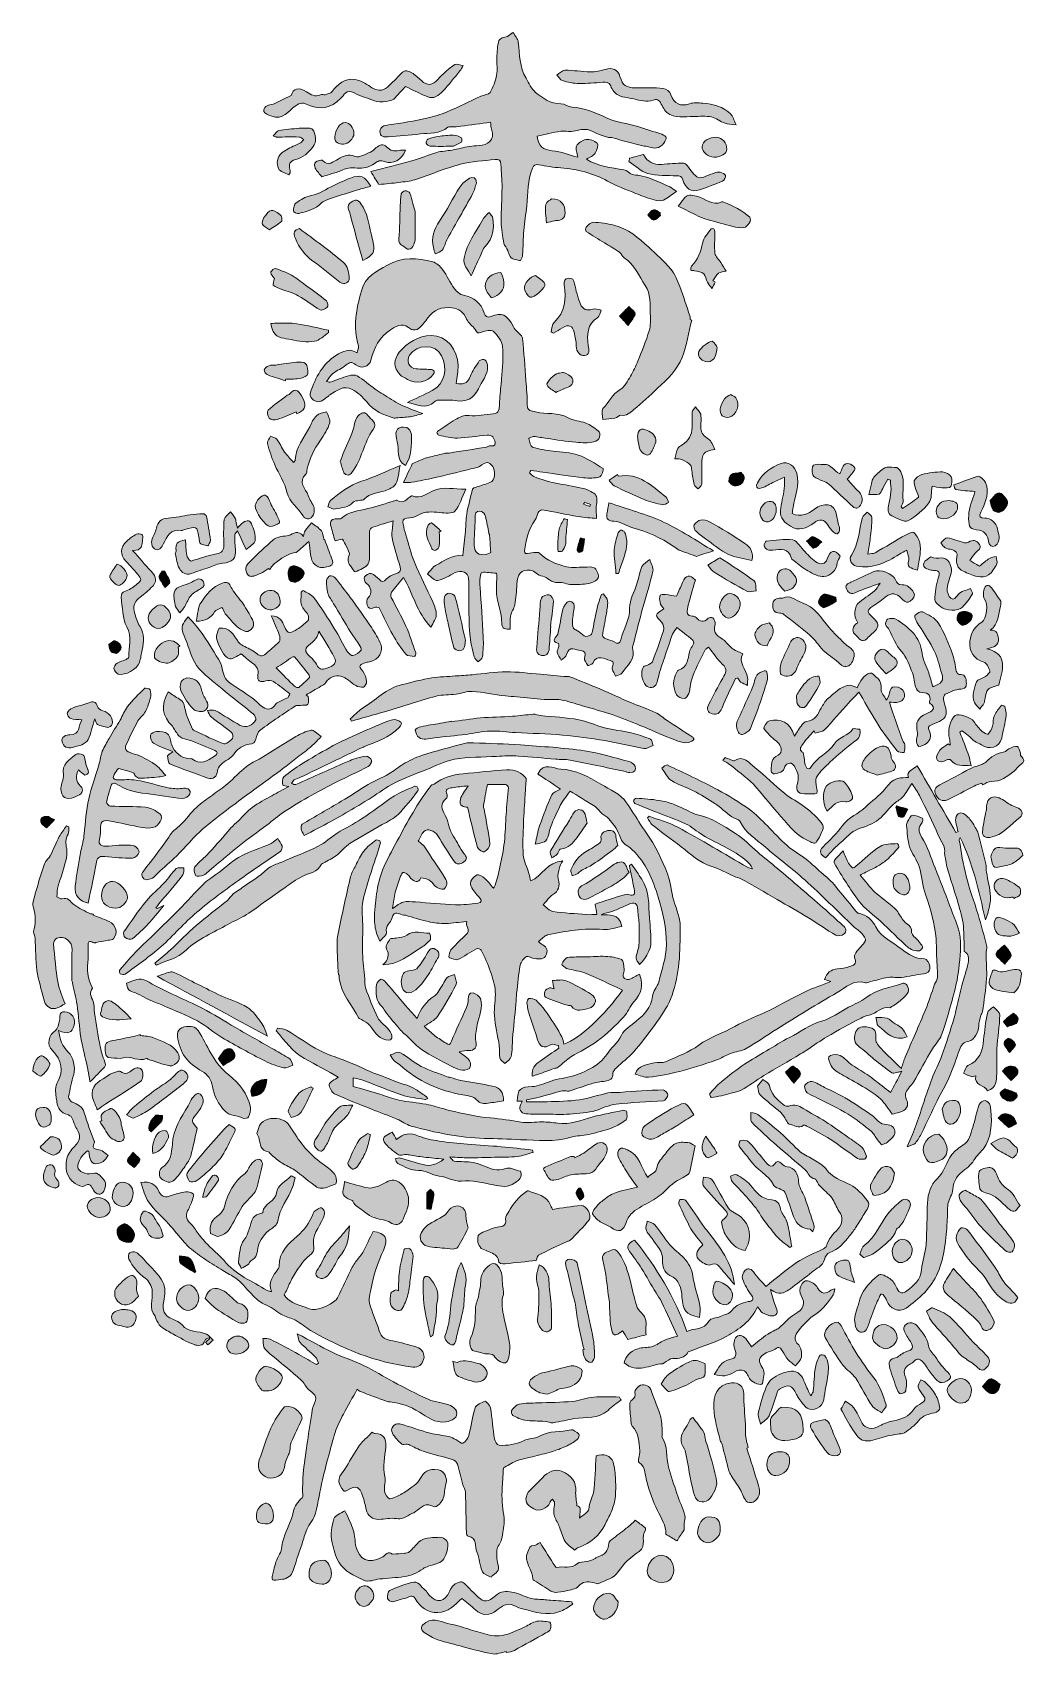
# Model space of a CAD drawing. Header units: centimetres. Extents: x 3.3 to 18.4, y 5.2 to 29.8.
import ezdxf

# ---------------------------------------------------------------- set-up
doc = ezdxf.new("R2010")
doc.units = ezdxf.units.CM
doc.header["$MEASUREMENT"] = 0
doc.layers.add('Layer 1', color=7, linetype='Continuous', lineweight=0)

# ---------------------------------------------------------------- blocks, each defined once
blk = doc.blocks.new('Block_0')
at = {"layer": 'Layer 1', "true_color": 0x000000, "transparency": 33554687}
h = blk.add_hatch(color=18, dxfattribs=at)
h.dxf.hatch_style = 2
edge = h.paths.add_edge_path()
edge.add_spline(control_points=[(10.989, 28.236), (11.004, 28.072), (11.082, 28.027), (11.216, 28.015), (11.349, 28.002), (11.478, 27.949), (11.603, 27.915), (11.594, 27.979), (11.563, 28.045), (11.584, 28.086), (11.607, 28.132), (11.673, 28.177), (11.725, 28.183), (11.781, 28.19), (11.855, 28.166), (11.898, 28.128), (11.918, 28.11), (11.895, 28.02), (11.868, 27.979), (11.84, 27.938), (11.782, 27.918), (11.733, 27.886), (11.909, 27.775), (12.107, 27.76), (12.302, 27.726), (12.346, 27.719), (12.382, 27.672), (12.426, 27.655), (12.46, 27.642), (12.502, 27.65), (12.538, 27.641), (12.594, 27.628), (12.65, 27.614), (12.703, 27.593), (12.802, 27.554), (12.9, 27.512), (12.996, 27.468), (13.034, 27.45), (13.066, 27.421), (13.096, 27.399), (13.029, 27.353), (12.969, 27.3), (12.9, 27.268), (12.862, 27.25), (12.805, 27.257), (12.761, 27.269), (12.665, 27.297), (12.571, 27.332), (12.479, 27.369), (12.335, 27.428), (12.187, 27.48), (12.052, 27.555), (11.831, 27.678), (11.596, 27.736), (11.347, 27.755), (11.234, 27.763), (11.121, 27.783), (11.009, 27.802), (10.96, 27.81), (10.94, 27.802), (10.917, 27.75), (10.835, 27.567), (10.854, 27.371), (10.831, 27.181), (10.816, 27.056), (10.796, 26.932), (10.785, 26.807), (10.775, 26.685), (10.775, 26.561), (10.767, 26.438), (10.765, 26.408), (10.753, 26.373), (10.733, 26.353), (10.723, 26.343), (10.685, 26.365), (10.659, 26.368), (10.577, 26.378), (10.562, 26.438), (10.543, 26.503), (10.532, 26.542), (10.49, 26.573), (10.483, 26.611), (10.463, 26.721), (10.445, 26.831), (10.443, 26.942), (10.44, 27.114), (10.455, 27.286), (10.456, 27.458), (10.456, 27.575), (10.445, 27.692), (10.44, 27.808), (10.438, 27.866), (10.407, 27.889), (10.352, 27.883), (10.176, 27.861), (9.996, 27.856), (9.826, 27.81), (9.592, 27.748), (9.367, 27.651), (9.136, 27.576), (9.059, 27.551), (8.976, 27.544), (8.895, 27.534), (8.797, 27.521), (8.698, 27.513), (8.591, 27.503), (8.557, 27.556), (8.518, 27.618), (8.467, 27.701), (8.687, 27.757), (8.89, 27.804), (9.091, 27.861), (9.218, 27.897), (9.339, 27.952), (9.466, 27.989), (9.542, 28.01), (9.623, 28.01), (9.702, 28.025), (9.788, 28.041), (9.873, 28.065), (9.959, 28.081), (10.008, 28.09), (10.058, 28.089), (10.107, 28.093), (10.235, 28.103), (10.353, 28.165), (10.297, 28.341), (10.287, 28.37), (10.288, 28.403), (10.283, 28.446), (10.132, 28.425), (9.982, 28.404), (9.832, 28.385), (9.785, 28.379), (9.738, 28.379), (9.691, 28.376), (9.673, 28.375), (9.649, 28.38), (9.637, 28.37), (9.512, 28.269), (9.359, 28.285), (9.215, 28.269), (9.054, 28.251), (8.892, 28.237), (8.731, 28.225), (8.672, 28.221), (8.6, 28.225), (8.607, 28.308), (8.613, 28.381), (8.666, 28.397), (8.742, 28.406), (8.935, 28.428), (9.127, 28.469), (9.317, 28.51), (9.422, 28.533), (9.527, 28.563), (9.626, 28.605), (9.798, 28.677), (9.965, 28.763), (10.134, 28.841), (10.181, 28.862), (10.255, 28.863), (10.276, 28.898), (10.323, 28.976), (10.356, 29.067), (10.373, 29.157), (10.389, 29.243), (10.373, 29.334), (10.378, 29.423), (10.382, 29.511), (10.383, 29.602), (10.408, 29.685), (10.418, 29.718), (10.488, 29.733), (10.536, 29.745), (10.565, 29.765), (10.593, 29.786), (10.621, 29.807), (10.649, 29.758), (10.696, 29.711), (10.702, 29.66), (10.724, 29.473), (10.718, 29.281), (10.819, 29.112), (10.863, 29.038), (10.9, 28.951), (10.964, 28.899), (11.073, 28.809), (11.192, 28.725), (11.348, 28.725), (11.404, 28.725), (11.459, 28.681), (11.515, 28.676), (11.701, 28.66), (11.877, 28.591), (12.036, 28.514), (12.192, 28.439), (12.356, 28.432), (12.511, 28.38), (12.632, 28.339), (12.755, 28.306), (12.876, 28.264), (12.957, 28.236), (12.955, 28.196), (12.904, 28.129), (12.837, 28.043), (12.763, 28.044), (12.674, 28.075), (12.647, 28.085), (12.616, 28.082), (12.587, 28.089), (12.482, 28.115), (12.376, 28.142), (12.271, 28.169), (12.219, 28.183), (12.168, 28.212), (12.116, 28.213), (11.979, 28.215), (11.873, 28.301), (11.75, 28.334), (11.676, 28.354), (11.587, 28.312), (11.503, 28.305), (11.452, 28.3), (11.398, 28.319), (11.348, 28.311), (11.226, 28.291), (11.106, 28.261), (10.989, 28.236)], knot_values=[0, 0, 0, 0, 1, 1, 1, 2, 2, 2, 3, 3, 3, 4, 4, 4, 5, 5, 5, 6, 6, 6, 7, 7, 7, 8, 8, 8, 9, 9, 9, 10, 10, 10, 11, 11, 11, 12, 12, 12, 13, 13, 13, 14, 14, 14, 15, 15, 15, 16, 16, 16, 17, 17, 17, 18, 18, 18, 19, 19, 19, 20, 20, 20, 21, 21, 21, 22, 22, 22, 23, 23, 23, 24, 24, 24, 25, 25, 25, 26, 26, 26, 27, 27, 27, 28, 28, 28, 29, 29, 29, 30, 30, 30, 31, 31, 31, 32, 32, 32, 33, 33, 33, 34, 34, 34, 35, 35, 35, 36, 36, 36, 37, 37, 37, 38, 38, 38, 39, 39, 39, 40, 40, 40, 41, 41, 41, 42, 42, 42, 43, 43, 43, 44, 44, 44, 45, 45, 45, 46, 46, 46, 47, 47, 47, 48, 48, 48, 49, 49, 49, 50, 50, 50, 51, 51, 51, 52, 52, 52, 53, 53, 53, 54, 54, 54, 55, 55, 55, 56, 56, 56, 57, 57, 57, 58, 58, 58, 59, 59, 59, 60, 60, 60, 61, 61, 61, 62, 62, 62, 63, 63, 63, 64, 64, 64, 65, 65, 65, 66, 66, 66, 67, 67, 67, 68, 68, 68, 69, 69, 69, 70, 70, 70, 71, 71, 71, 72, 72, 72, 73, 73, 73, 74, 74, 74, 75, 75, 75, 76, 76, 76, 76], degree=3, periodic=0)
h = blk.add_hatch(color=18, dxfattribs=at)
h.dxf.hatch_style = 2
edge = h.paths.add_edge_path()
edge.add_spline(control_points=[(7.264, 28.849), (7.292, 28.959), (7.371, 28.987), (7.494, 28.907), (7.561, 28.863), (7.623, 28.825), (7.706, 28.864), (7.725, 28.873), (7.755, 28.856), (7.776, 28.862), (7.813, 28.873), (7.86, 28.882), (7.882, 28.91), (7.97, 29.022), (8.072, 29.116), (8.222, 29.094), (8.307, 29.081), (8.394, 29.034), (8.465, 28.982), (8.545, 28.925), (8.65, 28.911), (8.72, 28.978), (8.79, 29.046), (8.861, 29.114), (8.926, 29.186), (8.98, 29.246), (9.038, 29.227), (9.089, 29.196), (9.142, 29.164), (9.188, 29.12), (9.234, 29.078), (9.326, 28.993), (9.403, 29.004), (9.485, 29.096), (9.561, 29.18), (9.648, 29.255), (9.739, 29.322), (9.764, 29.34), (9.823, 29.311), (9.867, 29.304), (9.85, 29.277), (9.836, 29.248), (9.817, 29.224), (9.732, 29.12), (9.651, 29.014), (9.56, 28.917), (9.498, 28.851), (9.422, 28.79), (9.32, 28.834), (9.218, 28.878), (9.118, 28.929), (8.994, 28.987), (8.957, 28.946), (8.893, 28.885), (8.839, 28.816), (8.799, 28.764), (8.618, 28.736), (8.523, 28.773), (8.42, 28.813), (8.31, 28.839), (8.214, 28.891), (8.098, 28.954), (8.062, 28.857), (8.01, 28.804), (7.864, 28.659), (7.707, 28.625), (7.515, 28.71), (7.448, 28.739), (7.406, 28.752), (7.324, 28.692), (7.227, 28.62), (7.132, 28.478), (6.97, 28.536), (6.925, 28.552), (6.855, 28.58), (6.851, 28.61), (6.844, 28.674), (6.895, 28.705), (6.967, 28.714), (7.022, 28.721), (7.072, 28.761), (7.125, 28.786), (7.164, 28.805), (7.204, 28.822), (7.264, 28.849)], knot_values=[0, 0, 0, 0, 1, 1, 1, 2, 2, 2, 3, 3, 3, 4, 4, 4, 5, 5, 5, 6, 6, 6, 7, 7, 7, 8, 8, 8, 9, 9, 9, 10, 10, 10, 11, 11, 11, 12, 12, 12, 13, 13, 13, 14, 14, 14, 15, 15, 15, 16, 16, 16, 17, 17, 17, 18, 18, 18, 19, 19, 19, 20, 20, 20, 21, 21, 21, 22, 22, 22, 23, 23, 23, 24, 24, 24, 25, 25, 25, 26, 26, 26, 27, 27, 27, 28, 28, 28, 28], degree=3, periodic=0)
h = blk.add_hatch(color=18, dxfattribs=at)
h.dxf.hatch_style = 2
edge = h.paths.add_edge_path()
edge.add_spline(control_points=[(14, 28.407), (13.924, 28.416), (13.875, 28.414), (13.833, 28.43), (13.762, 28.457), (13.7, 28.512), (13.628, 28.527), (13.541, 28.545), (13.448, 28.534), (13.358, 28.535), (13.219, 28.535), (13.07, 28.495), (12.95, 28.596), (12.901, 28.637), (12.878, 28.71), (12.839, 28.765), (12.827, 28.781), (12.795, 28.797), (12.781, 28.792), (12.682, 28.755), (12.586, 28.763), (12.486, 28.792), (12.398, 28.817), (12.301, 28.819), (12.218, 28.855), (12.168, 28.878), (12.124, 28.941), (12.101, 28.996), (12.074, 29.063), (12.028, 29.053), (11.98, 29.051), (11.861, 29.046), (11.742, 29.03), (11.624, 29.032), (11.539, 29.034), (11.452, 29.053), (11.37, 29.077), (11.337, 29.087), (11.314, 29.132), (11.286, 29.161), (11.327, 29.186), (11.367, 29.234), (11.407, 29.234), (11.536, 29.235), (11.664, 29.212), (11.793, 29.21), (11.868, 29.21), (11.947, 29.223), (12.019, 29.247), (12.12, 29.28), (12.211, 29.243), (12.242, 29.14), (12.283, 29.003), (12.334, 28.968), (12.475, 28.968), (12.616, 28.969), (12.758, 28.972), (12.898, 28.959), (12.94, 28.955), (12.999, 28.905), (13.013, 28.863), (13.059, 28.726), (13.16, 28.678), (13.294, 28.726), (13.355, 28.749), (13.43, 28.739), (13.498, 28.735), (13.656, 28.725), (13.805, 28.681), (13.921, 28.568), (13.953, 28.538), (13.963, 28.485), (14, 28.407)], knot_values=[0, 0, 0, 0, 1, 1, 1, 2, 2, 2, 3, 3, 3, 4, 4, 4, 5, 5, 5, 6, 6, 6, 7, 7, 7, 8, 8, 8, 9, 9, 9, 10, 10, 10, 11, 11, 11, 12, 12, 12, 13, 13, 13, 14, 14, 14, 15, 15, 15, 16, 16, 16, 17, 17, 17, 18, 18, 18, 19, 19, 19, 20, 20, 20, 21, 21, 21, 22, 22, 22, 23, 23, 23, 24, 24, 24, 24], degree=3, periodic=0)
h = blk.add_hatch(color=18, dxfattribs=at)
h.dxf.hatch_style = 2
edge = h.paths.add_edge_path()
edge.add_spline(control_points=[(7.226, 27.649), (7.173, 27.68), (7.095, 27.698), (7.072, 27.744), (7.033, 27.823), (7.05, 27.92), (7.121, 27.982), (7.178, 28.031), (7.253, 28.06), (7.321, 28.096), (7.348, 28.11), (7.38, 28.117), (7.406, 28.133), (7.425, 28.145), (7.437, 28.168), (7.452, 28.186), (7.428, 28.199), (7.406, 28.222), (7.382, 28.222), (7.269, 28.226), (7.155, 28.222), (7.042, 28.222), (7.032, 28.222), (7.023, 28.229), (6.992, 28.239), (7.024, 28.272), (7.046, 28.315), (7.074, 28.32), (7.176, 28.339), (7.28, 28.346), (7.384, 28.355), (7.433, 28.359), (7.483, 28.36), (7.532, 28.358), (7.55, 28.357), (7.573, 28.351), (7.585, 28.338), (7.641, 28.278), (7.647, 28.142), (7.597, 28.077), (7.527, 27.985), (7.44, 27.908), (7.327, 27.881), (7.235, 27.858), (7.227, 27.807), (7.243, 27.732), (7.247, 27.715), (7.247, 27.696), (7.248, 27.678), (7.241, 27.668), (7.233, 27.659), (7.226, 27.649)], knot_values=[0, 0, 0, 0, 1, 1, 1, 2, 2, 2, 3, 3, 3, 4, 4, 4, 5, 5, 5, 6, 6, 6, 7, 7, 7, 8, 8, 8, 9, 9, 9, 10, 10, 10, 11, 11, 11, 12, 12, 12, 13, 13, 13, 14, 14, 14, 15, 15, 15, 16, 16, 16, 17, 17, 17, 17], degree=3, periodic=0)
h = blk.add_hatch(color=18, dxfattribs=at)
h.dxf.hatch_style = 2
edge = h.paths.add_edge_path()
edge.add_spline(control_points=[(8.057, 28.114), (7.986, 28.12), (7.922, 28.131), (7.923, 28.219), (7.925, 28.332), (8.002, 28.439), (8.081, 28.442), (8.146, 28.444), (8.211, 28.36), (8.213, 28.273), (8.214, 28.204), (8.123, 28.114), (8.057, 28.114)], knot_values=[0, 0, 0, 0, 1, 1, 1, 2, 2, 2, 3, 3, 3, 4, 4, 4, 4], degree=3, periodic=0)
h = blk.add_hatch(color=18, dxfattribs=at)
h.dxf.hatch_style = 2
edge = h.paths.add_edge_path()
edge.add_spline(control_points=[(7.727, 27.619), (7.694, 27.661), (7.653, 27.703), (7.626, 27.753), (7.613, 27.776), (7.613, 27.828), (7.629, 27.841), (7.655, 27.863), (7.719, 27.883), (7.732, 27.87), (7.823, 27.776), (7.905, 27.848), (7.973, 27.889), (8.059, 27.939), (8.124, 27.971), (8.231, 27.928), (8.291, 27.904), (8.387, 27.964), (8.464, 27.993), (8.497, 28.006), (8.522, 28.039), (8.551, 28.062), (8.602, 28.102), (8.655, 28.13), (8.71, 28.071), (8.763, 28.015), (8.822, 27.999), (8.896, 28.02), (8.925, 28.028), (8.958, 28.021), (8.992, 28.021), (8.937, 27.873), (8.805, 27.804), (8.677, 27.85), (8.615, 27.872), (8.577, 27.864), (8.518, 27.817), (8.454, 27.767), (8.345, 27.739), (8.264, 27.753), (8.167, 27.768), (8.094, 27.748), (8.012, 27.71), (7.957, 27.684), (7.895, 27.673), (7.836, 27.655), (7.802, 27.644), (7.768, 27.633), (7.727, 27.619)], knot_values=[0, 0, 0, 0, 1, 1, 1, 2, 2, 2, 3, 3, 3, 4, 4, 4, 5, 5, 5, 6, 6, 6, 7, 7, 7, 8, 8, 8, 9, 9, 9, 10, 10, 10, 11, 11, 11, 12, 12, 12, 13, 13, 13, 14, 14, 14, 15, 15, 15, 16, 16, 16, 16], degree=3, periodic=0)
h = blk.add_hatch(color=18, dxfattribs=at)
h.dxf.hatch_style = 2
edge = h.paths.add_edge_path()
edge.add_spline(control_points=[(9.69, 28.082), (9.583, 28.082), (9.475, 28.079), (9.368, 28.084), (9.346, 28.085), (9.315, 28.107), (9.306, 28.127), (9.3, 28.142), (9.318, 28.183), (9.334, 28.189), (9.385, 28.209), (9.439, 28.223), (9.493, 28.231), (9.566, 28.242), (9.641, 28.252), (9.714, 28.251), (9.757, 28.251), (9.802, 28.232), (9.841, 28.212), (9.851, 28.207), (9.853, 28.154), (9.842, 28.145), (9.806, 28.119), (9.763, 28.103), (9.721, 28.084), (9.713, 28.08), (9.7, 28.084), (9.69, 28.084), (9.69, 28.083), (9.69, 28.082), (9.69, 28.082)], knot_values=[0, 0, 0, 0, 1, 1, 1, 2, 2, 2, 3, 3, 3, 4, 4, 4, 5, 5, 5, 6, 6, 6, 7, 7, 7, 8, 8, 8, 9, 9, 9, 10, 10, 10, 10], degree=3, periodic=0)
h = blk.add_hatch(color=18, dxfattribs=at)
h.dxf.hatch_style = 2
edge = h.paths.add_edge_path()
edge.add_spline(control_points=[(13.666, 27.918), (13.574, 27.921), (13.482, 28.001), (13.485, 28.075), (13.489, 28.157), (13.59, 28.224), (13.701, 28.218), (13.792, 28.213), (13.859, 28.136), (13.86, 28.035), (13.86, 27.973), (13.764, 27.914), (13.666, 27.918)], knot_values=[0, 0, 0, 0, 1, 1, 1, 2, 2, 2, 3, 3, 3, 4, 4, 4, 4], degree=3, periodic=0)
h = blk.add_hatch(color=18, dxfattribs=at)
h.dxf.hatch_style = 2
edge = h.paths.add_edge_path()
edge.add_spline(control_points=[(12.596, 27.958), (12.664, 27.842), (12.752, 27.799), (12.87, 27.808), (12.982, 27.817), (13.095, 27.824), (13.208, 27.827), (13.226, 27.828), (13.247, 27.805), (13.261, 27.789), (13.318, 27.727), (13.363, 27.63), (13.43, 27.61), (13.497, 27.591), (13.586, 27.653), (13.666, 27.676), (13.696, 27.685), (13.73, 27.695), (13.759, 27.689), (13.79, 27.682), (13.834, 27.661), (13.839, 27.639), (13.845, 27.615), (13.819, 27.566), (13.794, 27.555), (13.681, 27.506), (13.565, 27.464), (13.448, 27.423), (13.311, 27.375), (13.238, 27.446), (13.193, 27.575), (13.173, 27.63), (13.15, 27.632), (13.103, 27.635), (12.955, 27.641), (12.801, 27.634), (12.66, 27.672), (12.557, 27.699), (12.471, 27.789), (12.378, 27.852), (12.381, 27.868), (12.384, 27.885), (12.387, 27.901), (12.458, 27.92), (12.529, 27.94), (12.596, 27.958)], knot_values=[0, 0, 0, 0, 1, 1, 1, 2, 2, 2, 3, 3, 3, 4, 4, 4, 5, 5, 5, 6, 6, 6, 7, 7, 7, 8, 8, 8, 9, 9, 9, 10, 10, 10, 11, 11, 11, 12, 12, 12, 13, 13, 13, 14, 14, 14, 15, 15, 15, 15], degree=3, periodic=0)
h = blk.add_hatch(color=18, dxfattribs=at)
h.dxf.hatch_style = 2
edge = h.paths.add_edge_path()
edge.add_spline(control_points=[(8.471, 27.477), (8.403, 27.459), (8.336, 27.442), (8.27, 27.421), (8.107, 27.37), (7.942, 27.323), (7.783, 27.262), (7.724, 27.24), (7.683, 27.176), (7.625, 27.148), (7.547, 27.111), (7.462, 27.085), (7.377, 27.064), (7.353, 27.058), (7.294, 27.091), (7.296, 27.101), (7.3, 27.145), (7.309, 27.209), (7.339, 27.227), (7.409, 27.269), (7.472, 27.32), (7.567, 27.335), (7.686, 27.355), (7.795, 27.437), (7.909, 27.49), (7.991, 27.528), (8.074, 27.568), (8.159, 27.599), (8.314, 27.658), (8.374, 27.634), (8.471, 27.477)], knot_values=[0, 0, 0, 0, 1, 1, 1, 2, 2, 2, 3, 3, 3, 4, 4, 4, 5, 5, 5, 6, 6, 6, 7, 7, 7, 8, 8, 8, 9, 9, 9, 10, 10, 10, 10], degree=3, periodic=0)
h = blk.add_hatch(color=18, dxfattribs=at)
h.dxf.hatch_style = 2
edge = h.paths.add_edge_path()
edge.add_spline(control_points=[(10.068, 27.528), (10.051, 27.478), (10.04, 27.414), (10.01, 27.36), (9.887, 27.134), (9.756, 26.912), (9.631, 26.686), (9.6, 26.63), (9.587, 26.562), (9.551, 26.51), (9.531, 26.48), (9.481, 26.471), (9.445, 26.453), (9.435, 26.484), (9.422, 26.515), (9.416, 26.547), (9.384, 26.695), (9.425, 26.823), (9.51, 26.95), (9.621, 27.115), (9.709, 27.296), (9.816, 27.465), (9.85, 27.519), (9.908, 27.565), (9.965, 27.597), (10.01, 27.622), (10.069, 27.619), (10.068, 27.528)], knot_values=[0, 0, 0, 0, 1, 1, 1, 2, 2, 2, 3, 3, 3, 4, 4, 4, 5, 5, 5, 6, 6, 6, 7, 7, 7, 8, 8, 8, 9, 9, 9, 9], degree=3, periodic=0)
h = blk.add_hatch(color=18, dxfattribs=at)
h.dxf.hatch_style = 2
edge = h.paths.add_edge_path()
edge.add_spline(control_points=[(8.346, 26.352), (8.28, 26.593), (8.215, 26.823), (8.156, 27.054), (8.14, 27.113), (8.091, 27.179), (8.172, 27.238), (8.237, 27.285), (8.269, 27.279), (8.318, 27.212), (8.418, 27.074), (8.438, 26.913), (8.474, 26.756), (8.484, 26.71), (8.497, 26.665), (8.506, 26.619), (8.534, 26.481), (8.51, 26.435), (8.346, 26.352)], knot_values=[0, 0, 0, 0, 1, 1, 1, 2, 2, 2, 3, 3, 3, 4, 4, 4, 5, 5, 5, 6, 6, 6, 6], degree=3, periodic=0)
h = blk.add_hatch(color=18, dxfattribs=at)
h.dxf.hatch_style = 2
edge = h.paths.add_edge_path()
edge.add_spline(control_points=[(9.14, 27.088), (9.14, 26.915), (9.144, 26.786), (9.138, 26.658), (9.136, 26.617), (9.111, 26.572), (9.085, 26.537), (9.074, 26.523), (9.019, 26.52), (9.008, 26.533), (8.968, 26.578), (8.886, 26.582), (8.894, 26.676), (8.91, 26.845), (8.907, 27.014), (8.914, 27.183), (8.916, 27.243), (8.919, 27.304), (8.93, 27.363), (8.934, 27.382), (8.965, 27.408), (8.984, 27.408), (9.011, 27.408), (9.055, 27.393), (9.061, 27.374), (9.096, 27.266), (9.122, 27.156), (9.14, 27.088)], knot_values=[0, 0, 0, 0, 1, 1, 1, 2, 2, 2, 3, 3, 3, 4, 4, 4, 5, 5, 5, 6, 6, 6, 7, 7, 7, 8, 8, 8, 9, 9, 9, 9], degree=3, periodic=0)
h = blk.add_hatch(color=18, dxfattribs=at)
h.dxf.hatch_style = 2
edge = h.paths.add_edge_path()
edge.add_spline(control_points=[(11.207, 27.286), (11.35, 27.281), (11.414, 27.203), (11.41, 27.069), (11.408, 26.994), (11.357, 26.952), (11.276, 26.958), (11.268, 26.959), (11.26, 26.956), (11.253, 26.954), (11.211, 26.945), (11.17, 26.935), (11.128, 26.925), (11.123, 27.018), (11.105, 27.112), (11.118, 27.202), (11.124, 27.241), (11.191, 27.272), (11.207, 27.286)], knot_values=[0, 0, 0, 0, 1, 1, 1, 2, 2, 2, 3, 3, 3, 4, 4, 4, 5, 5, 5, 6, 6, 6, 6], degree=3, periodic=0)
h = blk.add_hatch(color=18, dxfattribs=at)
h.dxf.hatch_style = 2
edge = h.paths.add_edge_path()
edge.add_spline(control_points=[(13.123, 27.176), (13.159, 27.222), (13.184, 27.251), (13.206, 27.283), (13.259, 27.358), (13.318, 27.346), (13.403, 27.327), (13.53, 27.299), (13.635, 27.168), (13.783, 27.24), (13.792, 27.244), (13.805, 27.241), (13.814, 27.237), (13.953, 27.173), (14.096, 27.119), (14.206, 27.006), (14.24, 26.97), (14.186, 26.863), (14.115, 26.85), (14.063, 26.841), (14.004, 26.856), (13.951, 26.869), (13.821, 26.901), (13.692, 26.938), (13.563, 26.974), (13.516, 26.988), (13.469, 27.004), (13.426, 27.025), (13.325, 27.073), (13.225, 27.125), (13.123, 27.176)], knot_values=[0, 0, 0, 0, 1, 1, 1, 2, 2, 2, 3, 3, 3, 4, 4, 4, 5, 5, 5, 6, 6, 6, 7, 7, 7, 8, 8, 8, 9, 9, 9, 10, 10, 10, 10], degree=3, periodic=0)
h = blk.add_hatch(color=18, dxfattribs=at)
h.dxf.hatch_style = 2
edge = h.paths.add_edge_path()
edge.add_spline(control_points=[(6.935, 26.818), (6.893, 26.847), (6.846, 26.864), (6.828, 26.898), (6.815, 26.922), (6.831, 26.975), (6.851, 27.002), (6.945, 27.133), (6.964, 27.138), (7.093, 27.049), (7.116, 27.033), (7.132, 26.961), (7.119, 26.949), (7.067, 26.9), (7.003, 26.865), (6.935, 26.818)], knot_values=[0, 0, 0, 0, 1, 1, 1, 2, 2, 2, 3, 3, 3, 4, 4, 4, 5, 5, 5, 5], degree=3, periodic=0)
h = blk.add_hatch(color=18, dxfattribs=at)
h.dxf.hatch_style = 2
edge = h.paths.add_edge_path()
edge.add_spline(control_points=[(9.988, 26.119), (9.933, 26.227), (9.863, 26.278), (9.883, 26.393), (9.921, 26.613), (10.06, 26.777), (10.16, 26.962), (10.167, 26.976), (10.175, 26.99), (10.185, 27.002), (10.209, 27.029), (10.236, 27.055), (10.261, 27.081), (10.281, 27.05), (10.313, 27.021), (10.317, 26.989), (10.338, 26.835), (10.324, 26.692), (10.205, 26.571), (10.16, 26.524), (10.141, 26.452), (10.112, 26.39), (10.074, 26.31), (10.038, 26.23), (9.988, 26.119)], knot_values=[0, 0, 0, 0, 1, 1, 1, 2, 2, 2, 3, 3, 3, 4, 4, 4, 5, 5, 5, 6, 6, 6, 7, 7, 7, 8, 8, 8, 8], degree=3, periodic=0)
h = blk.add_hatch(color=18, dxfattribs=at)
h.dxf.hatch_style = 2
edge = h.paths.add_edge_path()
edge.add_spline(control_points=[(12.854, 27.035), (12.821, 27.009), (12.787, 26.964), (12.754, 26.965), (12.723, 26.965), (12.693, 27.015), (12.663, 27.043), (12.691, 27.071), (12.716, 27.115), (12.749, 27.122), (12.778, 27.128), (12.817, 27.093), (12.851, 27.077), (12.852, 27.063), (12.853, 27.049), (12.854, 27.035)], knot_values=[0, 0, 0, 0, 1, 1, 1, 2, 2, 2, 3, 3, 3, 4, 4, 4, 5, 5, 5, 5], degree=3, periodic=0)
h = blk.add_hatch(color=18, dxfattribs=at)
h.dxf.hatch_style = 2
edge = h.paths.add_edge_path()
edge.add_spline(control_points=[(7.389, 26.835), (7.614, 26.664), (7.845, 26.503), (8.057, 26.321), (8.115, 26.271), (8.139, 26.16), (8.143, 26.076), (8.145, 26.029), (8.071, 25.971), (8.001, 26.023), (7.863, 26.128), (7.733, 26.243), (7.592, 26.344), (7.468, 26.434), (7.384, 26.546), (7.326, 26.687), (7.289, 26.775), (7.306, 26.815), (7.389, 26.835)], knot_values=[0, 0, 0, 0, 1, 1, 1, 2, 2, 2, 3, 3, 3, 4, 4, 4, 5, 5, 5, 6, 6, 6, 6], degree=3, periodic=0)
h = blk.add_hatch(color=18, dxfattribs=at)
h.dxf.hatch_style = 2
edge = h.paths.add_edge_path()
edge.add_spline(control_points=[(13.328, 25.45), (13.281, 25.261), (13.256, 25.064), (13.183, 24.885), (13.108, 24.699), (12.962, 24.552), (12.812, 24.416), (12.692, 24.308), (12.576, 24.196), (12.451, 24.094), (12.397, 24.051), (12.346, 23.988), (12.256, 24.008), (12.23, 24.013), (12.198, 23.972), (12.166, 23.965), (12.105, 23.953), (12.042, 23.949), (11.98, 23.942), (11.98, 23.999), (11.955, 24.08), (11.984, 24.109), (12.074, 24.202), (12.122, 24.329), (12.245, 24.398), (12.314, 24.436), (12.356, 24.527), (12.4, 24.6), (12.444, 24.673), (12.481, 24.751), (12.513, 24.829), (12.574, 24.98), (12.638, 25.131), (12.684, 25.287), (12.708, 25.367), (12.705, 25.457), (12.701, 25.543), (12.694, 25.689), (12.712, 25.84), (12.624, 25.973), (12.527, 26.119), (12.461, 26.29), (12.306, 26.393), (12.277, 26.412), (12.265, 26.457), (12.236, 26.477), (12.162, 26.528), (12.083, 26.573), (12.006, 26.62), (11.913, 26.677), (11.82, 26.732), (11.73, 26.793), (11.719, 26.8), (11.718, 26.846), (11.729, 26.857), (11.761, 26.888), (11.803, 26.933), (11.839, 26.932), (11.943, 26.928), (12.049, 26.911), (12.151, 26.887), (12.365, 26.838), (12.521, 26.694), (12.677, 26.553), (12.793, 26.448), (12.91, 26.343), (13.01, 26.223), (13.072, 26.149), (13.11, 26.05), (13.146, 25.958), (13.203, 25.811), (13.25, 25.661), (13.3, 25.512), (13.305, 25.495), (13.303, 25.475), (13.304, 25.456), (13.312, 25.454), (13.32, 25.452), (13.328, 25.45)], knot_values=[0, 0, 0, 0, 1, 1, 1, 2, 2, 2, 3, 3, 3, 4, 4, 4, 5, 5, 5, 6, 6, 6, 7, 7, 7, 8, 8, 8, 9, 9, 9, 10, 10, 10, 11, 11, 11, 12, 12, 12, 13, 13, 13, 14, 14, 14, 15, 15, 15, 16, 16, 16, 17, 17, 17, 18, 18, 18, 19, 19, 19, 20, 20, 20, 21, 21, 21, 22, 22, 22, 23, 23, 23, 24, 24, 24, 25, 25, 25, 26, 26, 26, 26], degree=3, periodic=0)
h = blk.add_hatch(color=18, dxfattribs=at)
h.dxf.hatch_style = 2
edge = h.paths.add_edge_path()
edge.add_spline(control_points=[(13.685, 26.021), (13.668, 25.99), (13.65, 25.96), (13.633, 25.929), (13.61, 25.96), (13.583, 25.988), (13.565, 26.022), (13.543, 26.063), (13.541, 26.122), (13.51, 26.15), (13.475, 26.18), (13.418, 26.185), (13.37, 26.198), (13.352, 26.203), (13.332, 26.202), (13.313, 26.204), (13.317, 26.226), (13.314, 26.254), (13.327, 26.268), (13.422, 26.368), (13.47, 26.485), (13.494, 26.623), (13.507, 26.698), (13.576, 26.763), (13.622, 26.831), (13.627, 26.838), (13.659, 26.839), (13.663, 26.833), (13.673, 26.818), (13.68, 26.796), (13.68, 26.777), (13.68, 26.672), (13.668, 26.565), (13.68, 26.462), (13.686, 26.412), (13.739, 26.369), (13.769, 26.321), (13.797, 26.278), (13.822, 26.234), (13.848, 26.19), (13.81, 26.18), (13.764, 26.18), (13.735, 26.158), (13.699, 26.13), (13.677, 26.084), (13.648, 26.045), (13.661, 26.037), (13.673, 26.029), (13.685, 26.021)], knot_values=[0, 0, 0, 0, 1, 1, 1, 2, 2, 2, 3, 3, 3, 4, 4, 4, 5, 5, 5, 6, 6, 6, 7, 7, 7, 8, 8, 8, 9, 9, 9, 10, 10, 10, 11, 11, 11, 12, 12, 12, 13, 13, 13, 14, 14, 14, 15, 15, 15, 16, 16, 16, 16], degree=3, periodic=0)
h = blk.add_hatch(color=18, dxfattribs=at)
h.dxf.hatch_style = 2
edge = h.paths.add_edge_path()
edge.add_spline(control_points=[(11.706, 22.69), (11.701, 22.68), (11.696, 22.671), (11.69, 22.661), (11.722, 22.649), (11.753, 22.636), (11.784, 22.624), (11.788, 22.634), (11.792, 22.645), (11.796, 22.655), (11.766, 22.667), (11.736, 22.678), (11.706, 22.69)], knot_values=[0, 0, 0, 0, 1, 1, 1, 2, 2, 2, 3, 3, 3, 4, 4, 4, 4], degree=3, periodic=0)
edge = h.paths.add_edge_path()
edge.add_spline(control_points=[(10.284, 21.93), (10.278, 22.022), (10.273, 22.102), (10.268, 22.181), (10.267, 22.194), (10.261, 22.206), (10.258, 22.219), (10.241, 22.305), (10.226, 22.393), (10.203, 22.477), (10.195, 22.506), (10.168, 22.544), (10.143, 22.55), (10.102, 22.561), (10.052, 22.561), (10.05, 22.49), (10.047, 22.356), (10.037, 22.223), (10.032, 22.09), (10.027, 21.946), (10.067, 21.893), (10.188, 21.894), (10.226, 21.894), (10.263, 21.921), (10.284, 21.93)], knot_values=[0, 0, 0, 0, 1, 1, 1, 2, 2, 2, 3, 3, 3, 4, 4, 4, 5, 5, 5, 6, 6, 6, 7, 7, 7, 8, 8, 8, 8], degree=3, periodic=0)
edge = h.paths.add_edge_path()
edge.add_spline(control_points=[(10.872, 23.137), (10.894, 23.118), (10.913, 23.093), (10.938, 23.082), (11.182, 22.97), (11.452, 22.958), (11.708, 22.891), (11.749, 22.88), (11.789, 22.861), (11.827, 22.84), (11.889, 22.806), (11.901, 22.755), (11.889, 22.683), (11.876, 22.607), (11.886, 22.527), (11.886, 22.444), (11.805, 22.452), (11.706, 22.457), (11.609, 22.473), (11.426, 22.505), (11.244, 22.544), (11.06, 22.575), (11.043, 22.578), (11.013, 22.552), (11.002, 22.533), (10.983, 22.499), (10.981, 22.454), (10.959, 22.424), (10.856, 22.283), (10.818, 22.121), (10.798, 21.953), (10.796, 21.939), (10.807, 21.913), (10.81, 21.913), (10.853, 21.915), (10.895, 21.924), (10.938, 21.927), (10.968, 21.928), (11.01, 21.935), (11.025, 21.92), (11.136, 21.803), (11.283, 21.75), (11.43, 21.713), (11.529, 21.688), (11.641, 21.711), (11.747, 21.709), (11.787, 21.709), (11.845, 21.714), (11.863, 21.691), (11.895, 21.651), (11.929, 21.578), (11.913, 21.543), (11.892, 21.502), (11.822, 21.472), (11.769, 21.461), (11.685, 21.444), (11.596, 21.442), (11.51, 21.444), (11.44, 21.446), (11.37, 21.481), (11.303, 21.473), (11.2, 21.462), (11.145, 21.561), (11.072, 21.569), (10.987, 21.578), (10.954, 21.652), (10.882, 21.661), (10.752, 21.677), (10.681, 21.595), (10.679, 21.444), (10.677, 21.342), (10.668, 21.239), (10.65, 21.138), (10.639, 21.078), (10.594, 21.024), (10.583, 20.963), (10.571, 20.9), (10.58, 20.833), (10.58, 20.768), (10.461, 20.764), (10.452, 20.785), (10.45, 20.902), (10.448, 20.993), (10.414, 21.083), (10.396, 21.173), (10.387, 21.215), (10.376, 21.256), (10.374, 21.298), (10.372, 21.396), (10.375, 21.495), (10.375, 21.593), (10.375, 21.6), (10.372, 21.615), (10.37, 21.615), (10.295, 21.622), (10.22, 21.632), (10.146, 21.628), (10.135, 21.628), (10.125, 21.556), (10.121, 21.516), (10.117, 21.479), (10.121, 21.441), (10.124, 21.404), (10.14, 21.151), (10.159, 20.899), (10.171, 20.646), (10.176, 20.546), (10.171, 20.445), (10.16, 20.346), (10.157, 20.319), (10.116, 20.297), (10.092, 20.272), (10.073, 20.297), (10.043, 20.319), (10.036, 20.347), (10.008, 20.463), (9.976, 20.579), (9.966, 20.697), (9.952, 20.859), (9.957, 21.023), (9.954, 21.186), (9.953, 21.302), (9.957, 21.417), (9.95, 21.533), (9.945, 21.628), (9.838, 21.672), (9.745, 21.624), (9.659, 21.58), (9.575, 21.522), (9.483, 21.504), (9.438, 21.495), (9.379, 21.565), (9.326, 21.599), (9.357, 21.638), (9.389, 21.678), (9.422, 21.716), (9.428, 21.724), (9.441, 21.725), (9.45, 21.73), (9.577, 21.801), (9.696, 21.895), (9.855, 21.88), (9.864, 21.88), (9.873, 21.889), (9.86, 21.882), (9.875, 22.016), (9.89, 22.133), (9.901, 22.251), (9.91, 22.337), (9.906, 22.425), (9.921, 22.51), (9.944, 22.638), (9.977, 22.763), (10.01, 22.888), (10.014, 22.903), (10.044, 22.913), (10.064, 22.919), (10.132, 22.943), (10.202, 22.961), (10.27, 22.987), (10.359, 23.021), (10.359, 23.176), (10.314, 23.234), (10.254, 23.311), (10.221, 23.308), (10.116, 23.234), (10.08, 23.208), (10.027, 23.206), (9.982, 23.195), (9.796, 23.149), (9.611, 23.102), (9.425, 23.059), (9.315, 23.034), (9.203, 23.012), (9.092, 22.992), (9.06, 22.986), (9.025, 22.991), (8.965, 22.991), (9.017, 23.103), (9.06, 23.195), (9.097, 23.274), (9.168, 23.305), (9.229, 23.334), (9.291, 23.359), (9.317, 23.369), (9.346, 23.371), (9.374, 23.378), (9.447, 23.395), (9.52, 23.415), (9.594, 23.432), (9.613, 23.436), (9.635, 23.432), (9.655, 23.435), (9.844, 23.465), (10.032, 23.495), (10.221, 23.526), (10.236, 23.529), (10.25, 23.542), (10.265, 23.543), (10.304, 23.547), (10.364, 23.525), (10.35, 23.597), (10.338, 23.657), (10.31, 23.717), (10.229, 23.708), (10.079, 23.692), (9.929, 23.667), (9.779, 23.662), (9.687, 23.659), (9.593, 23.687), (9.5, 23.705), (9.488, 23.707), (9.473, 23.729), (9.47, 23.744), (9.468, 23.753), (9.486, 23.769), (9.498, 23.777), (9.581, 23.833), (9.663, 23.889), (9.749, 23.941), (9.812, 23.979), (9.87, 24.014), (9.96, 24.004), (10.077, 23.99), (10.2, 24.018), (10.321, 24.028), (10.417, 24.037), (10.413, 24.109), (10.417, 24.179), (10.422, 24.28), (10.433, 24.381), (10.441, 24.482), (10.443, 24.508), (10.449, 24.534), (10.45, 24.56), (10.457, 24.723), (10.48, 24.888), (10.464, 25.049), (10.455, 25.132), (10.388, 25.22), (10.323, 25.28), (10.293, 25.308), (10.201, 25.289), (10.148, 25.266), (10.088, 25.24), (10.077, 25.256), (10.049, 25.305), (10.015, 25.363), (9.944, 25.403), (9.919, 25.463), (9.875, 25.569), (9.799, 25.626), (9.696, 25.637), (9.551, 25.652), (9.423, 25.609), (9.332, 25.483), (9.29, 25.425), (9.246, 25.367), (9.193, 25.32), (9.17, 25.3), (9.109, 25.291), (9.087, 25.307), (8.952, 25.405), (8.901, 25.391), (8.766, 25.302), (8.593, 25.189), (8.518, 25.031), (8.471, 24.843), (8.445, 24.742), (8.323, 24.704), (8.243, 24.773), (8.184, 24.823), (8.146, 24.81), (8.092, 24.767), (8.031, 24.718), (7.956, 24.688), (7.894, 24.64), (7.857, 24.612), (7.833, 24.566), (7.796, 24.518), (7.827, 24.512), (7.841, 24.505), (7.852, 24.508), (7.945, 24.54), (8.036, 24.578), (8.131, 24.605), (8.172, 24.617), (8.23, 24.624), (8.263, 24.604), (8.358, 24.545), (8.445, 24.469), (8.536, 24.402), (8.574, 24.375), (8.614, 24.351), (8.654, 24.326), (8.741, 24.273), (8.824, 24.213), (8.915, 24.169), (9.016, 24.12), (9.124, 24.085), (9.257, 24.033), (9.184, 24.015), (9.125, 23.995), (9.063, 23.986), (8.994, 23.975), (8.923, 23.973), (8.853, 23.968), (8.843, 23.967), (8.831, 23.962), (8.822, 23.965), (8.661, 24.008), (8.515, 24.071), (8.407, 24.209), (8.348, 24.284), (8.27, 24.353), (8.187, 24.399), (8.059, 24.472), (7.954, 24.376), (7.848, 24.318), (7.835, 24.311), (7.828, 24.292), (7.814, 24.285), (7.749, 24.247), (7.693, 24.174), (7.603, 24.236), (7.515, 24.298), (7.561, 24.367), (7.587, 24.439), (7.669, 24.664), (7.799, 24.849), (8.019, 24.958), (8.069, 24.982), (8.128, 24.987), (8.161, 24.996), (8.207, 24.977), (8.234, 24.966), (8.262, 24.955), (8.269, 24.99), (8.29, 25.028), (8.281, 25.058), (8.196, 25.343), (8.248, 25.613), (8.327, 25.892), (8.388, 26.112), (8.551, 26.187), (8.719, 26.281), (8.942, 26.407), (9.174, 26.398), (9.407, 26.332), (9.464, 26.316), (9.519, 26.265), (9.555, 26.216), (9.623, 26.123), (9.67, 26.016), (9.736, 25.924), (9.767, 25.88), (9.82, 25.836), (9.87, 25.826), (10.032, 25.795), (10.137, 25.712), (10.184, 25.555), (10.199, 25.503), (10.23, 25.481), (10.286, 25.504), (10.453, 25.57), (10.525, 25.539), (10.63, 25.346), (10.658, 25.294), (10.71, 25.256), (10.749, 25.21), (10.759, 25.199), (10.767, 25.184), (10.768, 25.17), (10.786, 24.958), (10.803, 24.745), (10.818, 24.532), (10.827, 24.41), (10.839, 24.288), (10.838, 24.165), (10.837, 24.068), (10.903, 24.075), (10.965, 24.058), (11.126, 24.015), (11.3, 24.061), (11.456, 23.97), (11.534, 23.924), (11.637, 23.924), (11.723, 23.889), (11.791, 23.862), (11.852, 23.816), (11.912, 23.773), (11.969, 23.732), (11.933, 23.618), (11.848, 23.603), (11.759, 23.587), (11.665, 23.589), (11.574, 23.598), (11.428, 23.611), (11.283, 23.636), (11.137, 23.656), (11.068, 23.666), (11, 23.681), (10.931, 23.686), (10.907, 23.688), (10.859, 23.658), (10.86, 23.655), (10.876, 23.608), (10.888, 23.535), (10.919, 23.524), (11.019, 23.491), (11.126, 23.48), (11.231, 23.464), (11.358, 23.444), (11.492, 23.446), (11.611, 23.405), (11.744, 23.358), (11.865, 23.275), (11.986, 23.199), (11.994, 23.194), (11.964, 23.08), (11.937, 23.073), (11.859, 23.053), (11.772, 23.052), (11.691, 23.061), (11.484, 23.084), (11.279, 23.117), (11.073, 23.146), (11.012, 23.155), (10.951, 23.163), (10.891, 23.171), (10.885, 23.16), (10.878, 23.148), (10.872, 23.137)], knot_values=[0, 0, 0, 0, 1, 1, 1, 2, 2, 2, 3, 3, 3, 4, 4, 4, 5, 5, 5, 6, 6, 6, 7, 7, 7, 8, 8, 8, 9, 9, 9, 10, 10, 10, 11, 11, 11, 12, 12, 12, 13, 13, 13, 14, 14, 14, 15, 15, 15, 16, 16, 16, 17, 17, 17, 18, 18, 18, 19, 19, 19, 20, 20, 20, 21, 21, 21, 22, 22, 22, 23, 23, 23, 24, 24, 24, 25, 25, 25, 26, 26, 26, 27, 27, 27, 28, 28, 28, 29, 29, 29, 30, 30, 30, 31, 31, 31, 32, 32, 32, 33, 33, 33, 34, 34, 34, 35, 35, 35, 36, 36, 36, 37, 37, 37, 38, 38, 38, 39, 39, 39, 40, 40, 40, 41, 41, 41, 42, 42, 42, 43, 43, 43, 44, 44, 44, 45, 45, 45, 46, 46, 46, 47, 47, 47, 48, 48, 48, 49, 49, 49, 50, 50, 50, 51, 51, 51, 52, 52, 52, 53, 53, 53, 54, 54, 54, 55, 55, 55, 56, 56, 56, 57, 57, 57, 58, 58, 58, 59, 59, 59, 60, 60, 60, 61, 61, 61, 62, 62, 62, 63, 63, 63, 64, 64, 64, 65, 65, 65, 66, 66, 66, 67, 67, 67, 68, 68, 68, 69, 69, 69, 70, 70, 70, 71, 71, 71, 72, 72, 72, 73, 73, 73, 74, 74, 74, 75, 75, 75, 76, 76, 76, 77, 77, 77, 78, 78, 78, 79, 79, 79, 80, 80, 80, 81, 81, 81, 82, 82, 82, 83, 83, 83, 84, 84, 84, 85, 85, 85, 86, 86, 86, 87, 87, 87, 88, 88, 88, 89, 89, 89, 90, 90, 90, 91, 91, 91, 92, 92, 92, 93, 93, 93, 94, 94, 94, 95, 95, 95, 96, 96, 96, 97, 97, 97, 98, 98, 98, 99, 99, 99, 100, 100, 100, 101, 101, 101, 102, 102, 102, 103, 103, 103, 104, 104, 104, 105, 105, 105, 106, 106, 106, 107, 107, 107, 108, 108, 108, 109, 109, 109, 110, 110, 110, 111, 111, 111, 112, 112, 112, 113, 113, 113, 114, 114, 114, 115, 115, 115, 116, 116, 116, 117, 117, 117, 118, 118, 118, 119, 119, 119, 120, 120, 120, 121, 121, 121, 122, 122, 122, 123, 123, 123, 124, 124, 124, 125, 125, 125, 126, 126, 126, 127, 127, 127, 128, 128, 128, 129, 129, 129, 130, 130, 130, 131, 131, 131, 132, 132, 132, 133, 133, 133, 134, 134, 134, 135, 135, 135, 136, 136, 136, 137, 137, 137, 138, 138, 138, 139, 139, 139, 140, 140, 140, 141, 141, 141, 142, 142, 142, 143, 143, 143, 144, 144, 144, 144], degree=3, periodic=0)
h = blk.add_hatch(color=18, dxfattribs=at)
h.dxf.hatch_style = 2
edge = h.paths.add_edge_path()
edge.add_spline(control_points=[(7.01, 26.085), (7.011, 26.084), (6.994, 26.094), (6.984, 26.108), (6.97, 26.131), (6.948, 26.163), (6.955, 26.179), (6.965, 26.203), (7.006, 26.234), (7.023, 26.229), (7.106, 26.203), (7.19, 26.172), (7.266, 26.13), (7.342, 26.088), (7.409, 26.031), (7.48, 25.98), (7.587, 25.901), (7.696, 25.824), (7.798, 25.74), (7.817, 25.724), (7.824, 25.659), (7.809, 25.643), (7.784, 25.617), (7.723, 25.59), (7.7, 25.603), (7.587, 25.669), (7.485, 25.755), (7.371, 25.819), (7.294, 25.863), (7.203, 25.882), (7.119, 25.915), (7.074, 25.932), (7.027, 25.95), (6.991, 25.979), (6.98, 25.988), (7, 26.035), (7.01, 26.085)], knot_values=[0, 0, 0, 0, 1, 1, 1, 2, 2, 2, 3, 3, 3, 4, 4, 4, 5, 5, 5, 6, 6, 6, 7, 7, 7, 8, 8, 8, 9, 9, 9, 10, 10, 10, 11, 11, 11, 12, 12, 12, 12], degree=3, periodic=0)
h = blk.add_hatch(color=18, dxfattribs=at)
h.dxf.hatch_style = 2
edge = h.paths.add_edge_path()
edge.add_spline(control_points=[(10.44, 26.168), (10.508, 26.016), (10.502, 25.923), (10.407, 25.841), (10.375, 25.813), (10.3, 25.783), (10.29, 25.794), (10.249, 25.841), (10.202, 25.903), (10.202, 25.958), (10.204, 26.086), (10.306, 26.165), (10.44, 26.168)], knot_values=[0, 0, 0, 0, 1, 1, 1, 2, 2, 2, 3, 3, 3, 4, 4, 4, 4], degree=3, periodic=0)
h = blk.add_hatch(color=18, dxfattribs=at)
h.dxf.hatch_style = 2
edge = h.paths.add_edge_path()
edge.add_spline(control_points=[(10.964, 26.126), (11.013, 26.084), (11.079, 26.051), (11.105, 25.998), (11.129, 25.952), (10.935, 25.775), (10.883, 25.798), (10.842, 25.817), (10.803, 25.878), (10.796, 25.925), (10.785, 26.004), (10.885, 26.109), (10.964, 26.126)], knot_values=[0, 0, 0, 0, 1, 1, 1, 2, 2, 2, 3, 3, 3, 4, 4, 4, 4], degree=3, periodic=0)
h = blk.add_hatch(color=18, dxfattribs=at)
h.dxf.hatch_style = 2
edge = h.paths.add_edge_path()
edge.add_spline(control_points=[(11.198, 25.27), (11.212, 25.319), (11.211, 25.386), (11.243, 25.415), (11.418, 25.573), (11.424, 25.773), (11.399, 25.981), (11.392, 26.043), (11.405, 26.075), (11.464, 26.082), (11.519, 26.088), (11.544, 26.064), (11.555, 26.001), (11.573, 25.896), (11.604, 25.792), (11.643, 25.693), (11.675, 25.614), (11.738, 25.582), (11.831, 25.617), (11.866, 25.63), (11.915, 25.607), (11.958, 25.6), (11.941, 25.562), (11.934, 25.508), (11.905, 25.489), (11.74, 25.384), (11.74, 25.228), (11.762, 25.063), (11.771, 25), (11.789, 24.916), (11.705, 24.911), (11.634, 24.906), (11.582, 24.966), (11.58, 25.055), (11.579, 25.125), (11.565, 25.196), (11.549, 25.265), (11.525, 25.365), (11.46, 25.388), (11.373, 25.334), (11.327, 25.305), (11.28, 25.278), (11.234, 25.25), (11.222, 25.257), (11.21, 25.263), (11.198, 25.27)], knot_values=[0, 0, 0, 0, 1, 1, 1, 2, 2, 2, 3, 3, 3, 4, 4, 4, 5, 5, 5, 6, 6, 6, 7, 7, 7, 8, 8, 8, 9, 9, 9, 10, 10, 10, 11, 11, 11, 12, 12, 12, 13, 13, 13, 14, 14, 14, 15, 15, 15, 15], degree=3, periodic=0)
h = blk.add_hatch(color=18, dxfattribs=at)
h.dxf.hatch_style = 2
edge = h.paths.add_edge_path()
edge.add_spline(control_points=[(12.235, 25.51), (12.291, 25.567), (12.334, 25.61), (12.376, 25.654), (12.411, 25.616), (12.479, 25.57), (12.472, 25.544), (12.456, 25.481), (12.404, 25.427), (12.366, 25.369), (12.329, 25.409), (12.292, 25.449), (12.235, 25.51)], knot_values=[0, 0, 0, 0, 1, 1, 1, 2, 2, 2, 3, 3, 3, 4, 4, 4, 4], degree=3, periodic=0)
h = blk.add_hatch(color=18, dxfattribs=at)
h.dxf.hatch_style = 2
edge = h.paths.add_edge_path()
edge.add_spline(control_points=[(7.829, 25.261), (7.758, 25.214), (7.692, 25.14), (7.617, 25.129), (7.501, 25.113), (7.376, 25.126), (7.262, 25.154), (7.167, 25.178), (7.047, 25.165), (6.99, 25.275), (6.971, 25.312), (6.966, 25.356), (6.954, 25.397), (6.991, 25.4), (7.027, 25.405), (7.064, 25.405), (7.158, 25.403), (7.254, 25.408), (7.346, 25.393), (7.507, 25.368), (7.667, 25.329), (7.827, 25.297), (7.828, 25.285), (7.828, 25.273), (7.829, 25.261)], knot_values=[0, 0, 0, 0, 1, 1, 1, 2, 2, 2, 3, 3, 3, 4, 4, 4, 5, 5, 5, 6, 6, 6, 7, 7, 7, 8, 8, 8, 8], degree=3, periodic=0)
h = blk.add_hatch(color=18, dxfattribs=at)
h.dxf.hatch_style = 2
edge = h.paths.add_edge_path()
edge.add_spline(control_points=[(9.761, 24.489), (9.856, 24.476), (9.929, 24.471), (9.976, 24.605), (10.001, 24.677), (10.065, 24.755), (10.111, 24.831), (10.122, 24.849), (10.184, 24.859), (10.197, 24.846), (10.222, 24.823), (10.238, 24.78), (10.238, 24.745), (10.238, 24.615), (10.151, 24.52), (10.098, 24.41), (10.023, 24.255), (9.912, 24.203), (9.745, 24.23), (9.656, 24.244), (9.563, 24.235), (9.472, 24.234), (9.46, 24.234), (9.446, 24.225), (9.437, 24.217), (9.304, 24.08), (9.162, 24.18), (9.023, 24.203), (9.149, 24.263), (9.279, 24.316), (9.4, 24.384), (9.599, 24.495), (9.634, 24.713), (9.539, 24.909), (9.451, 25.092), (9.164, 25.089), (9.054, 24.916), (8.999, 24.828), (9.051, 24.719), (9.154, 24.711), (9.227, 24.705), (9.299, 24.706), (9.371, 24.701), (9.391, 24.7), (9.417, 24.691), (9.426, 24.677), (9.433, 24.666), (9.423, 24.638), (9.413, 24.623), (9.335, 24.509), (9.139, 24.474), (9.025, 24.551), (8.987, 24.577), (8.938, 24.591), (8.908, 24.624), (8.808, 24.731), (8.812, 24.857), (8.9, 24.962), (9.023, 25.109), (9.186, 25.212), (9.383, 25.215), (9.615, 25.218), (9.788, 24.995), (9.791, 24.767), (9.793, 24.677), (9.772, 24.586), (9.761, 24.489)], knot_values=[0, 0, 0, 0, 1, 1, 1, 2, 2, 2, 3, 3, 3, 4, 4, 4, 5, 5, 5, 6, 6, 6, 7, 7, 7, 8, 8, 8, 9, 9, 9, 10, 10, 10, 11, 11, 11, 12, 12, 12, 13, 13, 13, 14, 14, 14, 15, 15, 15, 16, 16, 16, 17, 17, 17, 18, 18, 18, 19, 19, 19, 20, 20, 20, 21, 21, 21, 22, 22, 22, 22], degree=3, periodic=0)
h = blk.add_hatch(color=18, dxfattribs=at)
h.dxf.hatch_style = 2
edge = h.paths.add_edge_path()
edge.add_spline(control_points=[(13.714, 25.033), (13.702, 24.839), (13.605, 24.775), (13.488, 24.844), (13.417, 24.885), (13.409, 24.965), (13.471, 25.019), (13.486, 25.033), (13.498, 25.053), (13.515, 25.064), (13.556, 25.089), (13.611, 25.14), (13.638, 25.129), (13.679, 25.111), (13.702, 25.05), (13.714, 25.033)], knot_values=[0, 0, 0, 0, 1, 1, 1, 2, 2, 2, 3, 3, 3, 4, 4, 4, 5, 5, 5, 5], degree=3, periodic=0)
h = blk.add_hatch(color=18, dxfattribs=at)
h.dxf.hatch_style = 2
edge = h.paths.add_edge_path()
edge.add_spline(control_points=[(7.175, 24.531), (7.086, 24.56), (6.995, 24.584), (6.908, 24.619), (6.883, 24.629), (6.852, 24.671), (6.855, 24.694), (6.858, 24.718), (6.895, 24.747), (6.924, 24.758), (6.956, 24.771), (6.996, 24.764), (7.032, 24.769), (7.136, 24.783), (7.239, 24.802), (7.343, 24.811), (7.389, 24.815), (7.455, 24.818), (7.478, 24.792), (7.509, 24.755), (7.523, 24.688), (7.515, 24.64), (7.51, 24.61), (7.451, 24.575), (7.412, 24.568), (7.337, 24.553), (7.259, 24.557), (7.183, 24.553), (7.18, 24.546), (7.178, 24.539), (7.175, 24.531)], knot_values=[0, 0, 0, 0, 1, 1, 1, 2, 2, 2, 3, 3, 3, 4, 4, 4, 5, 5, 5, 6, 6, 6, 7, 7, 7, 8, 8, 8, 9, 9, 9, 10, 10, 10, 10], degree=3, periodic=0)
h = blk.add_hatch(color=18, dxfattribs=at)
h.dxf.hatch_style = 2
edge = h.paths.add_edge_path()
edge.add_spline(control_points=[(11.271, 24.353), (11.225, 24.389), (11.163, 24.416), (11.137, 24.462), (11.115, 24.504), (11.254, 24.641), (11.305, 24.643), (11.333, 24.644), (11.366, 24.663), (11.389, 24.654), (11.436, 24.634), (11.497, 24.61), (11.518, 24.57), (11.544, 24.52), (11.528, 24.458), (11.455, 24.433), (11.399, 24.413), (11.346, 24.386), (11.271, 24.353)], knot_values=[0, 0, 0, 0, 1, 1, 1, 2, 2, 2, 3, 3, 3, 4, 4, 4, 5, 5, 5, 6, 6, 6, 6], degree=3, periodic=0)
h = blk.add_hatch(color=18, dxfattribs=at)
h.dxf.hatch_style = 2
edge = h.paths.add_edge_path()
edge.add_spline(control_points=[(7.336, 24.061), (7.242, 24.021), (7.15, 23.976), (7.053, 23.945), (7.016, 23.933), (6.953, 23.939), (6.931, 23.964), (6.907, 23.99), (6.895, 24.069), (6.914, 24.086), (7.004, 24.168), (7.106, 24.237), (7.204, 24.31), (7.212, 24.316), (7.228, 24.313), (7.233, 24.32), (7.344, 24.458), (7.383, 24.357), (7.438, 24.266), (7.49, 24.177), (7.481, 24.1), (7.391, 24.047), (7.378, 24.04), (7.363, 24.035), (7.349, 24.029), (7.345, 24.04), (7.34, 24.05), (7.336, 24.061)], knot_values=[0, 0, 0, 0, 1, 1, 1, 2, 2, 2, 3, 3, 3, 4, 4, 4, 5, 5, 5, 6, 6, 6, 7, 7, 7, 8, 8, 8, 9, 9, 9, 9], degree=3, periodic=0)
h = blk.add_hatch(color=18, dxfattribs=at)
h.dxf.hatch_style = 2
edge = h.paths.add_edge_path()
edge.add_spline(control_points=[(13.677, 23.491), (13.508, 23.463), (13.475, 23.419), (13.479, 23.247), (13.482, 23.152), (13.486, 23.056), (13.48, 22.962), (13.478, 22.937), (13.444, 22.915), (13.424, 22.892), (13.404, 22.914), (13.372, 22.933), (13.365, 22.958), (13.347, 23.027), (13.341, 23.098), (13.329, 23.169), (13.325, 23.197), (13.329, 23.236), (13.312, 23.252), (13.276, 23.287), (13.232, 23.315), (13.187, 23.335), (13.153, 23.349), (13.111, 23.345), (13.073, 23.349), (13.086, 23.401), (13.095, 23.455), (13.116, 23.504), (13.126, 23.527), (13.158, 23.542), (13.183, 23.558), (13.282, 23.62), (13.333, 23.709), (13.335, 23.825), (13.336, 23.903), (13.33, 23.981), (13.336, 24.058), (13.338, 24.084), (13.368, 24.108), (13.385, 24.133), (13.413, 24.096), (13.457, 24.062), (13.464, 24.022), (13.477, 23.954), (13.463, 23.881), (13.467, 23.811), (13.471, 23.734), (13.517, 23.689), (13.584, 23.647), (13.629, 23.619), (13.646, 23.547), (13.677, 23.491)], knot_values=[0, 0, 0, 0, 1, 1, 1, 2, 2, 2, 3, 3, 3, 4, 4, 4, 5, 5, 5, 6, 6, 6, 7, 7, 7, 8, 8, 8, 9, 9, 9, 10, 10, 10, 11, 11, 11, 12, 12, 12, 13, 13, 13, 14, 14, 14, 15, 15, 15, 16, 16, 16, 17, 17, 17, 17], degree=3, periodic=0)
h = blk.add_hatch(color=18, dxfattribs=at)
h.dxf.hatch_style = 2
edge = h.paths.add_edge_path()
edge.add_spline(control_points=[(13.919, 24.323), (13.952, 24.301), (13.982, 24.292), (13.996, 24.271), (14.065, 24.169), (14.013, 24.014), (13.894, 23.977), (13.864, 23.968), (13.812, 23.98), (13.79, 24.001), (13.767, 24.024), (13.753, 24.074), (13.76, 24.107), (13.77, 24.159), (13.796, 24.211), (13.826, 24.256), (13.845, 24.284), (13.884, 24.299), (13.919, 24.323)], knot_values=[0, 0, 0, 0, 1, 1, 1, 2, 2, 2, 3, 3, 3, 4, 4, 4, 5, 5, 5, 6, 6, 6, 6], degree=3, periodic=0)
h = blk.add_hatch(color=18, dxfattribs=at)
h.dxf.hatch_style = 2
edge = h.paths.add_edge_path()
edge.add_spline(control_points=[(7.299, 23.29), (7.317, 23.315), (7.325, 23.322), (7.325, 23.328), (7.328, 23.526), (7.466, 23.666), (7.543, 23.832), (7.571, 23.891), (7.599, 23.957), (7.645, 24.001), (7.682, 24.036), (7.747, 24.042), (7.799, 24.061), (7.817, 24.005), (7.861, 23.94), (7.847, 23.894), (7.818, 23.8), (7.764, 23.712), (7.707, 23.63), (7.609, 23.49), (7.532, 23.343), (7.502, 23.174), (7.499, 23.155), (7.501, 23.13), (7.491, 23.12), (7.353, 22.998), (7.486, 22.897), (7.519, 22.792), (7.539, 22.727), (7.591, 22.673), (7.609, 22.608), (7.62, 22.567), (7.608, 22.506), (7.583, 22.472), (7.54, 22.414), (7.474, 22.433), (7.442, 22.484), (7.365, 22.605), (7.236, 22.684), (7.199, 22.843), (7.166, 22.988), (7.073, 23.119), (7.014, 23.259), (6.97, 23.364), (6.931, 23.471), (6.903, 23.581), (6.895, 23.611), (6.933, 23.654), (6.95, 23.691), (6.982, 23.677), (7.025, 23.67), (7.044, 23.645), (7.089, 23.585), (7.12, 23.513), (7.163, 23.451), (7.201, 23.397), (7.249, 23.348), (7.299, 23.29)], knot_values=[0, 0, 0, 0, 1, 1, 1, 2, 2, 2, 3, 3, 3, 4, 4, 4, 5, 5, 5, 6, 6, 6, 7, 7, 7, 8, 8, 8, 9, 9, 9, 10, 10, 10, 11, 11, 11, 12, 12, 12, 13, 13, 13, 14, 14, 14, 15, 15, 15, 16, 16, 16, 17, 17, 17, 18, 18, 18, 19, 19, 19, 19], degree=3, periodic=0)
h = blk.add_hatch(color=18, dxfattribs=at)
h.dxf.hatch_style = 2
edge = h.paths.add_edge_path()
edge.add_spline(control_points=[(8.006, 23.306), (8.026, 23.359), (8.041, 23.406), (8.06, 23.452), (8.111, 23.576), (8.178, 23.695), (8.211, 23.824), (8.23, 23.897), (8.23, 23.966), (8.297, 24.017), (8.347, 24.055), (8.385, 24.062), (8.423, 24.006), (8.468, 23.941), (8.576, 23.892), (8.505, 23.793), (8.362, 23.591), (8.333, 23.335), (8.182, 23.14), (8.168, 23.122), (8.144, 23.101), (8.124, 23.101), (8.103, 23.101), (8.07, 23.118), (8.062, 23.136), (8.038, 23.191), (8.024, 23.251), (8.006, 23.306)], knot_values=[0, 0, 0, 0, 1, 1, 1, 2, 2, 2, 3, 3, 3, 4, 4, 4, 5, 5, 5, 6, 6, 6, 7, 7, 7, 8, 8, 8, 9, 9, 9, 9], degree=3, periodic=0)
h = blk.add_hatch(color=18, dxfattribs=at)
h.dxf.hatch_style = 2
edge = h.paths.add_edge_path()
edge.add_spline(control_points=[(8.993, 23.246), (8.838, 23.331), (8.909, 23.486), (8.868, 23.604), (8.863, 23.619), (8.865, 23.636), (8.86, 23.651), (8.822, 23.78), (8.879, 23.85), (9.012, 23.822), (9.043, 23.816), (9.081, 23.753), (9.083, 23.715), (9.089, 23.552), (9.088, 23.389), (8.993, 23.246)], knot_values=[0, 0, 0, 0, 1, 1, 1, 2, 2, 2, 3, 3, 3, 4, 4, 4, 5, 5, 5, 5], degree=3, periodic=0)
h = blk.add_hatch(color=18, dxfattribs=at)
h.dxf.hatch_style = 2
edge = h.paths.add_edge_path()
edge.add_spline(control_points=[(12.786, 23.598), (12.76, 23.541), (12.737, 23.483), (12.705, 23.43), (12.695, 23.413), (12.652, 23.399), (12.637, 23.407), (12.602, 23.425), (12.561, 23.453), (12.548, 23.486), (12.524, 23.55), (12.513, 23.62), (12.509, 23.688), (12.507, 23.722), (12.522, 23.773), (12.547, 23.789), (12.572, 23.804), (12.624, 23.795), (12.655, 23.779), (12.723, 23.744), (12.795, 23.704), (12.786, 23.598)], knot_values=[0, 0, 0, 0, 1, 1, 1, 2, 2, 2, 3, 3, 3, 4, 4, 4, 5, 5, 5, 6, 6, 6, 7, 7, 7, 7], degree=3, periodic=0)
h = blk.add_hatch(color=18, dxfattribs=at)
h.dxf.hatch_style = 2
edge = h.paths.add_edge_path()
edge.add_spline(control_points=[(8.913, 23.245), (8.89, 23.136), (8.887, 23.043), (8.848, 22.971), (8.82, 22.92), (8.745, 22.884), (8.684, 22.865), (8.575, 22.831), (8.455, 22.829), (8.37, 22.735), (8.356, 22.719), (8.32, 22.724), (8.294, 22.718), (8.261, 22.71), (8.216, 22.711), (8.199, 22.69), (8.13, 22.603), (8.025, 22.614), (7.936, 22.588), (7.902, 22.578), (7.856, 22.61), (7.816, 22.623), (7.83, 22.654), (7.836, 22.695), (7.859, 22.715), (7.999, 22.837), (8.146, 22.946), (8.327, 23.007), (8.515, 23.071), (8.695, 23.155), (8.913, 23.245)], knot_values=[0, 0, 0, 0, 1, 1, 1, 2, 2, 2, 3, 3, 3, 4, 4, 4, 5, 5, 5, 6, 6, 6, 7, 7, 7, 8, 8, 8, 9, 9, 9, 10, 10, 10, 10], degree=3, periodic=0)
h = blk.add_hatch(color=18, dxfattribs=at)
h.dxf.hatch_style = 2
edge = h.paths.add_edge_path()
edge.add_spline(control_points=[(12.216, 23.084), (12.53, 23.145), (12.724, 22.933), (12.938, 22.77), (12.96, 22.754), (12.965, 22.714), (12.978, 22.685), (12.947, 22.673), (12.914, 22.647), (12.887, 22.653), (12.792, 22.672), (12.696, 22.695), (12.607, 22.732), (12.453, 22.795), (12.304, 22.867), (12.155, 22.94), (12.123, 22.956), (12.102, 22.994), (12.077, 23.022), (12.119, 23.052), (12.161, 23.082), (12.203, 23.112), (12.207, 23.103), (12.212, 23.093), (12.216, 23.084)], knot_values=[0, 0, 0, 0, 1, 1, 1, 2, 2, 2, 3, 3, 3, 4, 4, 4, 5, 5, 5, 6, 6, 6, 7, 7, 7, 8, 8, 8, 8], degree=3, periodic=0)
h = blk.add_hatch(color=18, dxfattribs=at)
h.dxf.hatch_style = 2
edge = h.paths.add_edge_path()
edge.add_spline(control_points=[(13.891, 23.001), (13.888, 23.167), (14.005, 23.112), (14.063, 23.146), (14.069, 23.149), (14.121, 23.103), (14.123, 23.076), (14.132, 22.998), (14.053, 22.925), (13.97, 22.939), (13.934, 22.946), (13.904, 22.99), (13.891, 23.001)], knot_values=[0, 0, 0, 0, 1, 1, 1, 2, 2, 2, 3, 3, 3, 4, 4, 4, 4], degree=3, periodic=0)
h = blk.add_hatch(color=18, dxfattribs=at)
h.dxf.hatch_style = 2
edge = h.paths.add_edge_path()
edge.add_spline(control_points=[(14.849, 22.517), (14.988, 22.46), (15.089, 22.511), (15.188, 22.587), (15.315, 22.684), (15.497, 22.7), (15.526, 22.469), (15.535, 22.405), (15.559, 22.342), (15.568, 22.278), (15.571, 22.257), (15.553, 22.226), (15.535, 22.213), (15.526, 22.206), (15.491, 22.221), (15.476, 22.236), (15.444, 22.267), (15.413, 22.301), (15.392, 22.339), (15.337, 22.436), (15.264, 22.446), (15.176, 22.375), (15.07, 22.29), (14.948, 22.249), (14.824, 22.327), (14.74, 22.379), (14.657, 22.448), (14.672, 22.565), (14.686, 22.676), (14.714, 22.785), (14.73, 22.896), (14.738, 22.952), (14.731, 23.011), (14.732, 23.068), (14.673, 23.041), (14.615, 23.014), (14.556, 22.987), (14.491, 22.956), (14.428, 22.914), (14.359, 22.899), (14.315, 22.89), (14.297, 22.933), (14.322, 22.983), (14.398, 23.135), (14.533, 23.218), (14.682, 23.278), (14.783, 23.318), (14.894, 23.237), (14.921, 23.129), (14.966, 22.948), (14.891, 22.783), (14.863, 22.611), (14.858, 22.58), (14.854, 22.549), (14.849, 22.517)], knot_values=[0, 0, 0, 0, 1, 1, 1, 2, 2, 2, 3, 3, 3, 4, 4, 4, 5, 5, 5, 6, 6, 6, 7, 7, 7, 8, 8, 8, 9, 9, 9, 10, 10, 10, 11, 11, 11, 12, 12, 12, 13, 13, 13, 14, 14, 14, 15, 15, 15, 16, 16, 16, 17, 17, 17, 18, 18, 18, 18], degree=3, periodic=0)
h = blk.add_hatch(color=18, dxfattribs=at)
h.dxf.hatch_style = 2
edge = h.paths.add_edge_path()
edge.add_spline(control_points=[(15.684, 23.038), (15.731, 22.987), (15.791, 22.912), (15.862, 22.847), (15.936, 22.779), (15.924, 22.638), (15.831, 22.601), (15.816, 22.595), (15.787, 22.609), (15.772, 22.622), (15.642, 22.741), (15.515, 22.864), (15.384, 22.981), (15.357, 23.005), (15.313, 23.007), (15.28, 23.025), (15.236, 23.048), (15.177, 23.069), (15.16, 23.107), (15.142, 23.147), (15.146, 23.229), (15.174, 23.25), (15.209, 23.276), (15.276, 23.258), (15.33, 23.263), (15.441, 23.273), (15.479, 23.163), (15.569, 23.121), (15.609, 23.186), (15.608, 23.31), (15.734, 23.266), (15.764, 23.256), (15.807, 23.204), (15.802, 23.194), (15.776, 23.144), (15.735, 23.103), (15.684, 23.038)], knot_values=[0, 0, 0, 0, 1, 1, 1, 2, 2, 2, 3, 3, 3, 4, 4, 4, 5, 5, 5, 6, 6, 6, 7, 7, 7, 8, 8, 8, 9, 9, 9, 10, 10, 10, 11, 11, 11, 12, 12, 12, 12], degree=3, periodic=0)
h = blk.add_hatch(color=18, dxfattribs=at)
h.dxf.hatch_style = 2
edge = h.paths.add_edge_path()
edge.add_spline(control_points=[(16.299, 23.042), (16.273, 22.995), (16.246, 22.948), (16.22, 22.9), (16.203, 22.87), (16.192, 22.82), (16.168, 22.813), (16.12, 22.799), (16.065, 22.808), (16.012, 22.808), (16.024, 22.862), (16.034, 22.916), (16.049, 22.969), (16.058, 23.004), (16.065, 23.046), (16.088, 23.071), (16.137, 23.123), (16.189, 23.177), (16.251, 23.211), (16.29, 23.232), (16.349, 23.216), (16.399, 23.218), (16.451, 23.221), (16.468, 23.196), (16.493, 23.149), (16.569, 23.006), (16.509, 22.856), (16.531, 22.711), (16.536, 22.683), (16.51, 22.651), (16.498, 22.621), (16.505, 22.613), (16.512, 22.605), (16.519, 22.597), (16.601, 22.651), (16.686, 22.701), (16.76, 22.765), (16.773, 22.775), (16.734, 22.842), (16.723, 22.884), (16.711, 22.928), (16.684, 22.982), (16.699, 23.015), (16.718, 23.057), (16.769, 23.1), (16.815, 23.111), (16.917, 23.135), (17.023, 23.149), (17.128, 23.149), (17.172, 23.149), (17.235, 23.115), (17.255, 23.077), (17.277, 23.037), (17.273, 22.966), (17.25, 22.927), (17.236, 22.903), (17.164, 22.906), (17.118, 22.908), (17.061, 22.911), (17.005, 22.926), (16.968, 22.932), (16.954, 22.846), (16.967, 22.74), (16.921, 22.682), (16.834, 22.573), (16.724, 22.471), (16.602, 22.409), (16.547, 22.381), (16.436, 22.448), (16.357, 22.486), (16.284, 22.521), (16.301, 22.596), (16.312, 22.662), (16.323, 22.725), (16.341, 22.787), (16.345, 22.85), (16.35, 22.907), (16.34, 22.964), (16.337, 23.022), (16.325, 23.029), (16.312, 23.035), (16.299, 23.042)], knot_values=[0, 0, 0, 0, 1, 1, 1, 2, 2, 2, 3, 3, 3, 4, 4, 4, 5, 5, 5, 6, 6, 6, 7, 7, 7, 8, 8, 8, 9, 9, 9, 10, 10, 10, 11, 11, 11, 12, 12, 12, 13, 13, 13, 14, 14, 14, 15, 15, 15, 16, 16, 16, 17, 17, 17, 18, 18, 18, 19, 19, 19, 20, 20, 20, 21, 21, 21, 22, 22, 22, 23, 23, 23, 24, 24, 24, 25, 25, 25, 26, 26, 26, 27, 27, 27, 27], degree=3, periodic=0)
h = blk.add_hatch(color=18, dxfattribs=at)
h.dxf.hatch_style = 2
edge = h.paths.add_edge_path()
edge.add_spline(control_points=[(17.616, 22.853), (17.514, 22.862), (17.42, 22.867), (17.328, 22.882), (17.313, 22.885), (17.304, 22.932), (17.295, 22.953), (17.421, 22.999), (17.534, 23.039), (17.648, 23.081), (17.7, 23.1), (17.783, 23.007), (17.797, 22.932), (17.825, 22.787), (17.765, 22.665), (17.708, 22.542), (17.674, 22.47), (17.697, 22.451), (17.765, 22.451), (17.854, 22.451), (17.941, 22.377), (17.957, 22.288), (17.97, 22.211), (18.014, 22.135), (17.952, 22.057), (17.915, 22.011), (17.86, 22.008), (17.835, 22.062), (17.816, 22.103), (17.817, 22.156), (17.792, 22.191), (17.768, 22.225), (17.724, 22.262), (17.686, 22.266), (17.539, 22.281), (17.525, 22.304), (17.522, 22.446), (17.519, 22.571), (17.557, 22.68), (17.601, 22.791), (17.611, 22.814), (17.613, 22.839), (17.616, 22.853)], knot_values=[0, 0, 0, 0, 1, 1, 1, 2, 2, 2, 3, 3, 3, 4, 4, 4, 5, 5, 5, 6, 6, 6, 7, 7, 7, 8, 8, 8, 9, 9, 9, 10, 10, 10, 11, 11, 11, 12, 12, 12, 13, 13, 13, 14, 14, 14, 14], degree=3, periodic=0)
h = blk.add_hatch(color=18, dxfattribs=at)
h.dxf.hatch_style = 2
edge = h.paths.add_edge_path()
edge.add_spline(control_points=[(8.806, 22.408), (8.687, 22.371), (8.591, 22.344), (8.498, 22.31), (8.476, 22.302), (8.45, 22.272), (8.449, 22.25), (8.444, 22.158), (8.45, 22.065), (8.448, 21.973), (8.446, 21.899), (8.462, 21.81), (8.427, 21.755), (8.39, 21.697), (8.304, 21.667), (8.234, 21.636), (8.225, 21.631), (8.184, 21.693), (8.161, 21.725), (8.124, 21.776), (8.11, 21.823), (8.143, 21.889), (8.158, 21.918), (8.115, 21.978), (8.096, 22.023), (8.08, 22.058), (8.06, 22.092), (8.04, 22.133), (8.004, 22.124), (7.967, 22.114), (7.927, 22.104), (7.905, 22.182), (7.885, 22.255), (7.864, 22.327), (7.843, 22.402), (7.879, 22.445), (7.958, 22.44), (7.979, 22.439), (8.008, 22.432), (8.019, 22.443), (8.131, 22.556), (8.282, 22.557), (8.423, 22.593), (8.564, 22.628), (8.702, 22.674), (8.842, 22.716), (8.849, 22.718), (8.86, 22.726), (8.864, 22.723), (8.96, 22.653), (9.013, 22.741), (9.079, 22.782), (9.083, 22.785), (9.09, 22.79), (9.093, 22.789), (9.222, 22.729), (9.332, 22.829), (9.425, 22.869), (9.586, 22.938), (9.725, 22.877), (9.908, 22.89), (9.848, 22.761), (9.815, 22.639), (9.741, 22.554), (9.704, 22.512), (9.589, 22.527), (9.511, 22.534), (9.398, 22.544), (9.291, 22.559), (9.186, 22.492), (9.139, 22.462), (9.074, 22.452), (9.016, 22.447), (8.951, 22.441), (8.95, 22.403), (8.958, 22.359), (8.968, 22.305), (8.982, 22.251), (8.998, 22.198), (9.04, 22.059), (9.074, 21.917), (9.13, 21.783), (9.215, 21.579), (9.317, 21.382), (9.407, 21.179), (9.435, 21.117), (9.463, 21.048), (9.46, 20.983), (9.458, 20.926), (9.413, 20.871), (9.379, 20.797), (9.165, 21.021), (9.106, 21.306), (8.965, 21.55), (8.9, 21.471), (8.838, 21.403), (8.784, 21.329), (8.77, 21.31), (8.766, 21.27), (8.777, 21.249), (8.85, 21.102), (8.934, 20.962), (9.001, 20.813), (9.06, 20.682), (9.102, 20.544), (9.148, 20.408), (9.153, 20.393), (9.136, 20.354), (9.133, 20.355), (9.088, 20.361), (9.025, 20.357), (9.003, 20.384), (8.927, 20.477), (8.859, 20.578), (8.8, 20.683), (8.727, 20.815), (8.667, 20.955), (8.596, 21.089), (8.589, 21.102), (8.538, 21.107), (8.519, 21.096), (8.465, 21.065), (8.427, 21.081), (8.413, 21.131), (8.403, 21.165), (8.406, 21.219), (8.428, 21.242), (8.492, 21.312), (8.481, 21.404), (8.4, 21.462), (8.378, 21.478), (8.36, 21.54), (8.372, 21.558), (8.392, 21.587), (8.446, 21.618), (8.474, 21.61), (8.521, 21.596), (8.563, 21.555), (8.6, 21.518), (8.641, 21.477), (8.661, 21.483), (8.701, 21.525), (8.737, 21.563), (8.791, 21.591), (8.842, 21.604), (8.908, 21.621), (8.932, 21.647), (8.912, 21.714), (8.869, 21.859), (8.826, 22.003), (8.791, 22.15), (8.78, 22.196), (8.795, 22.248), (8.798, 22.297), (8.8, 22.329), (8.802, 22.36), (8.806, 22.408)], knot_values=[0, 0, 0, 0, 1, 1, 1, 2, 2, 2, 3, 3, 3, 4, 4, 4, 5, 5, 5, 6, 6, 6, 7, 7, 7, 8, 8, 8, 9, 9, 9, 10, 10, 10, 11, 11, 11, 12, 12, 12, 13, 13, 13, 14, 14, 14, 15, 15, 15, 16, 16, 16, 17, 17, 17, 18, 18, 18, 19, 19, 19, 20, 20, 20, 21, 21, 21, 22, 22, 22, 23, 23, 23, 24, 24, 24, 25, 25, 25, 26, 26, 26, 27, 27, 27, 28, 28, 28, 29, 29, 29, 30, 30, 30, 31, 31, 31, 32, 32, 32, 33, 33, 33, 34, 34, 34, 35, 35, 35, 36, 36, 36, 37, 37, 37, 38, 38, 38, 39, 39, 39, 40, 40, 40, 41, 41, 41, 42, 42, 42, 43, 43, 43, 44, 44, 44, 45, 45, 45, 46, 46, 46, 47, 47, 47, 48, 48, 48, 49, 49, 49, 50, 50, 50, 51, 51, 51, 52, 52, 52, 52], degree=3, periodic=0)
h = blk.add_hatch(color=18, dxfattribs=at)
h.dxf.hatch_style = 2
edge = h.paths.add_edge_path()
edge.add_spline(control_points=[(6.717, 22.646), (6.727, 22.664), (6.743, 22.714), (6.776, 22.747), (6.855, 22.827), (6.89, 22.814), (6.934, 22.712), (6.969, 22.632), (7.015, 22.557), (7.053, 22.478), (7.069, 22.446), (7.094, 22.384), (7.087, 22.379), (7.044, 22.352), (6.994, 22.324), (6.946, 22.323), (6.878, 22.322), (6.713, 22.543), (6.717, 22.646)], knot_values=[0, 0, 0, 0, 1, 1, 1, 2, 2, 2, 3, 3, 3, 4, 4, 4, 5, 5, 5, 6, 6, 6, 6], degree=3, periodic=0)
h = blk.add_hatch(color=18, dxfattribs=at)
h.dxf.hatch_style = 2
edge = h.paths.add_edge_path()
edge.add_spline(control_points=[(12.074, 22.683), (12.361, 22.584), (12.642, 22.51), (12.902, 22.39), (13.159, 22.272), (13.395, 22.108), (13.66, 21.953), (13.55, 21.918), (13.466, 21.891), (13.4, 21.87), (13.31, 21.903), (13.223, 21.932), (13.139, 21.966), (13.106, 21.98), (13.078, 22.006), (13.048, 22.026), (12.859, 22.149), (12.661, 22.249), (12.439, 22.301), (12.392, 22.311), (12.35, 22.343), (12.304, 22.36), (12.254, 22.378), (12.201, 22.402), (12.15, 22.403), (12.069, 22.405), (12.029, 22.43), (12.044, 22.514), (12.053, 22.57), (12.064, 22.626), (12.074, 22.683)], knot_values=[0, 0, 0, 0, 1, 1, 1, 2, 2, 2, 3, 3, 3, 4, 4, 4, 5, 5, 5, 6, 6, 6, 7, 7, 7, 8, 8, 8, 9, 9, 9, 10, 10, 10, 10], degree=3, periodic=0)
h = blk.add_hatch(color=18, dxfattribs=at)
h.dxf.hatch_style = 2
edge = h.paths.add_edge_path()
edge.add_spline(control_points=[(14.609, 22.588), (14.615, 22.461), (14.506, 22.357), (14.426, 22.401), (14.396, 22.418), (14.374, 22.463), (14.365, 22.499), (14.343, 22.58), (14.42, 22.698), (14.501, 22.703), (14.589, 22.709), (14.604, 22.64), (14.609, 22.588)], knot_values=[0, 0, 0, 0, 1, 1, 1, 2, 2, 2, 3, 3, 3, 4, 4, 4, 4], degree=3, periodic=0)
h = blk.add_hatch(color=18, dxfattribs=at)
h.dxf.hatch_style = 2
edge = h.paths.add_edge_path()
edge.add_spline(control_points=[(17.23, 22.717), (17.277, 22.702), (17.353, 22.713), (17.355, 22.62), (17.357, 22.529), (17.251, 22.437), (17.142, 22.441), (17.076, 22.444), (17.028, 22.465), (17.032, 22.55), (17.038, 22.654), (17.1, 22.715), (17.23, 22.717)], knot_values=[0, 0, 0, 0, 1, 1, 1, 2, 2, 2, 3, 3, 3, 4, 4, 4, 4], degree=3, periodic=0)
h = blk.add_hatch(color=18, dxfattribs=at)
h.dxf.hatch_style = 2
edge = h.paths.add_edge_path()
edge.add_spline(control_points=[(17.846, 22.717), (17.884, 22.751), (17.929, 22.824), (17.983, 22.831), (18.02, 22.836), (18.086, 22.757), (18.108, 22.703), (18.132, 22.643), (18.033, 22.533), (17.971, 22.537), (17.878, 22.543), (17.865, 22.618), (17.846, 22.717)], knot_values=[0, 0, 0, 0, 1, 1, 1, 2, 2, 2, 3, 3, 3, 4, 4, 4, 4], degree=3, periodic=0)
h = blk.add_hatch(color=18, dxfattribs=at)
h.dxf.hatch_style = 2
edge = h.paths.add_edge_path()
edge.add_spline(control_points=[(6.042, 22.109), (6.034, 22.093), (6.009, 22.029), (6.002, 22.031), (5.948, 22.046), (5.865, 22.032), (5.871, 22.129), (5.871, 22.139), (5.866, 22.149), (5.865, 22.16), (5.842, 22.328), (5.822, 22.331), (5.65, 22.275), (5.633, 22.27), (5.614, 22.259), (5.598, 22.262), (5.432, 22.293), (5.382, 22.168), (5.326, 22.057), (5.283, 21.969), (5.23, 21.943), (5.172, 22.004), (5.15, 22.027), (5.144, 22.079), (5.152, 22.113), (5.167, 22.175), (5.208, 22.231), (5.221, 22.293), (5.242, 22.394), (5.293, 22.442), (5.398, 22.45), (5.51, 22.458), (5.62, 22.483), (5.731, 22.499), (5.796, 22.508), (5.862, 22.516), (5.927, 22.516), (5.946, 22.517), (5.977, 22.491), (5.981, 22.473), (6.003, 22.361), (6.019, 22.248), (6.042, 22.109)], knot_values=[0, 0, 0, 0, 1, 1, 1, 2, 2, 2, 3, 3, 3, 4, 4, 4, 5, 5, 5, 6, 6, 6, 7, 7, 7, 8, 8, 8, 9, 9, 9, 10, 10, 10, 11, 11, 11, 12, 12, 12, 13, 13, 13, 14, 14, 14, 14], degree=3, periodic=0)
h = blk.add_hatch(color=18, dxfattribs=at)
h.dxf.hatch_style = 2
edge = h.paths.add_edge_path()
edge.add_spline(control_points=[(5.663, 22.122), (5.668, 22.044), (5.669, 21.966), (5.681, 21.89), (5.687, 21.857), (5.711, 21.824), (5.736, 21.8), (5.745, 21.791), (5.78, 21.811), (5.804, 21.818), (5.913, 21.849), (6.02, 21.89), (6.131, 21.908), (6.217, 21.923), (6.242, 21.963), (6.242, 22.04), (6.241, 22.17), (6.235, 22.302), (6.249, 22.431), (6.254, 22.472), (6.312, 22.507), (6.346, 22.546), (6.371, 22.51), (6.397, 22.474), (6.42, 22.438), (6.425, 22.43), (6.421, 22.417), (6.423, 22.407), (6.431, 22.37), (6.44, 22.334), (6.449, 22.297), (6.471, 22.322), (6.491, 22.349), (6.516, 22.37), (6.566, 22.413), (6.63, 22.435), (6.662, 22.364), (6.696, 22.286), (6.724, 22.194), (6.717, 22.112), (6.713, 22.065), (6.635, 22.024), (6.581, 21.972), (6.533, 22.076), (6.495, 22.159), (6.451, 22.256), (6.434, 22.233), (6.411, 22.217), (6.41, 22.201), (6.409, 22.129), (6.41, 22.057), (6.417, 21.985), (6.431, 21.836), (6.375, 21.779), (6.226, 21.767), (6.157, 21.761), (6.091, 21.725), (6.023, 21.703), (5.932, 21.672), (5.839, 21.644), (5.749, 21.609), (5.663, 21.576), (5.603, 21.629), (5.57, 21.686), (5.533, 21.751), (5.526, 21.834), (5.508, 21.909), (5.505, 21.925), (5.522, 21.944), (5.52, 21.96), (5.506, 22.058), (5.536, 22.098), (5.663, 22.122)], knot_values=[0, 0, 0, 0, 1, 1, 1, 2, 2, 2, 3, 3, 3, 4, 4, 4, 5, 5, 5, 6, 6, 6, 7, 7, 7, 8, 8, 8, 9, 9, 9, 10, 10, 10, 11, 11, 11, 12, 12, 12, 13, 13, 13, 14, 14, 14, 15, 15, 15, 16, 16, 16, 17, 17, 17, 18, 18, 18, 19, 19, 19, 20, 20, 20, 21, 21, 21, 22, 22, 22, 23, 23, 23, 24, 24, 24, 24], degree=3, periodic=0)
h = blk.add_hatch(color=18, dxfattribs=at)
h.dxf.hatch_style = 2
edge = h.paths.add_edge_path()
edge.add_spline(control_points=[(6.917, 21.687), (6.878, 21.662), (6.841, 21.63), (6.799, 21.612), (6.747, 21.589), (6.685, 21.559), (6.635, 21.568), (6.606, 21.574), (6.571, 21.653), (6.574, 21.696), (6.577, 21.736), (6.624, 21.777), (6.658, 21.81), (6.765, 21.914), (6.873, 22.017), (6.986, 22.115), (7.018, 22.144), (7.065, 22.158), (7.108, 22.171), (7.145, 22.182), (7.187, 22.175), (7.223, 22.187), (7.298, 22.213), (7.369, 22.283), (7.45, 22.17), (7.461, 22.213), (7.462, 22.238), (7.474, 22.256), (7.503, 22.299), (7.538, 22.338), (7.571, 22.379), (7.622, 22.339), (7.68, 22.304), (7.721, 22.255), (7.746, 22.224), (7.746, 22.171), (7.759, 22.129), (7.76, 22.123), (7.772, 22.119), (7.77, 22.121), (7.807, 22.022), (7.84, 21.932), (7.875, 21.843), (7.894, 21.795), (7.908, 21.741), (7.848, 21.723), (7.791, 21.706), (7.716, 21.689), (7.669, 21.713), (7.538, 21.778), (7.56, 21.919), (7.541, 22.038), (7.539, 22.053), (7.535, 22.067), (7.529, 22.096), (7.462, 22.036), (7.403, 21.984), (7.34, 21.928), (7.25, 21.941), (6.982, 21.772), (6.939, 21.669), (6.932, 21.675), (6.924, 21.681), (6.917, 21.687)], knot_values=[0, 0, 0, 0, 1, 1, 1, 2, 2, 2, 3, 3, 3, 4, 4, 4, 5, 5, 5, 6, 6, 6, 7, 7, 7, 8, 8, 8, 9, 9, 9, 10, 10, 10, 11, 11, 11, 12, 12, 12, 13, 13, 13, 14, 14, 14, 15, 15, 15, 16, 16, 16, 17, 17, 17, 18, 18, 18, 19, 19, 19, 20, 20, 20, 21, 21, 21, 21], degree=3, periodic=0)
h = blk.add_hatch(color=18, dxfattribs=at)
h.dxf.hatch_style = 2
edge = h.paths.add_edge_path()
edge.add_spline(control_points=[(9.506, 22.239), (9.506, 22.168), (9.51, 22.096), (9.504, 22.025), (9.502, 22.002), (9.476, 21.974), (9.454, 21.962), (9.441, 21.955), (9.401, 21.97), (9.395, 21.984), (9.351, 22.098), (9.267, 22.208), (9.335, 22.341), (9.344, 22.359), (9.384, 22.384), (9.39, 22.38), (9.44, 22.341), (9.486, 22.296), (9.533, 22.253), (9.524, 22.248), (9.515, 22.244), (9.506, 22.239)], knot_values=[0, 0, 0, 0, 1, 1, 1, 2, 2, 2, 3, 3, 3, 4, 4, 4, 5, 5, 5, 6, 6, 6, 7, 7, 7, 7], degree=3, periodic=0)
h = blk.add_hatch(color=18, dxfattribs=at)
h.dxf.hatch_style = 2
edge = h.paths.add_edge_path()
edge.add_spline(control_points=[(11.448, 22.427), (11.439, 22.328), (11.429, 22.23), (11.421, 22.131), (11.418, 22.103), (11.425, 22.072), (11.416, 22.045), (11.405, 22.01), (11.388, 21.975), (11.364, 21.947), (11.356, 21.937), (11.306, 21.944), (11.304, 21.95), (11.297, 21.981), (11.298, 22.013), (11.3, 22.045), (11.305, 22.124), (11.305, 22.204), (11.322, 22.28), (11.334, 22.337), (11.37, 22.388), (11.395, 22.441), (11.413, 22.436), (11.43, 22.432), (11.448, 22.427)], knot_values=[0, 0, 0, 0, 1, 1, 1, 2, 2, 2, 3, 3, 3, 4, 4, 4, 5, 5, 5, 6, 6, 6, 7, 7, 7, 8, 8, 8, 8], degree=3, periodic=0)
h = blk.add_hatch(color=18, dxfattribs=at)
h.dxf.hatch_style = 2
edge = h.paths.add_edge_path()
edge.add_spline(control_points=[(14.24, 21.808), (14.117, 21.838), (13.991, 21.848), (13.886, 21.899), (13.76, 21.96), (13.652, 22.055), (13.537, 22.138), (13.483, 22.177), (13.428, 22.217), (13.382, 22.264), (13.364, 22.282), (13.355, 22.331), (13.367, 22.35), (13.387, 22.381), (13.426, 22.415), (13.46, 22.42), (13.504, 22.426), (13.558, 22.417), (13.597, 22.395), (13.779, 22.29), (13.961, 22.184), (14.135, 22.067), (14.217, 22.012), (14.268, 21.926), (14.24, 21.808)], knot_values=[0, 0, 0, 0, 1, 1, 1, 2, 2, 2, 3, 3, 3, 4, 4, 4, 5, 5, 5, 6, 6, 6, 7, 7, 7, 8, 8, 8, 8], degree=3, periodic=0)
h = blk.add_hatch(color=18, dxfattribs=at)
h.dxf.hatch_style = 2
edge = h.paths.add_edge_path()
edge.add_spline(control_points=[(16.749, 21.66), (16.645, 21.689), (16.575, 21.71), (16.615, 21.813), (16.619, 21.824), (16.617, 21.839), (16.614, 21.852), (16.605, 21.89), (16.595, 21.928), (16.586, 21.966), (16.548, 21.944), (16.51, 21.924), (16.473, 21.901), (16.274, 21.777), (16.067, 21.677), (15.822, 21.722), (15.746, 21.736), (15.703, 21.827), (15.746, 21.89), (15.862, 22.062), (15.86, 22.267), (15.913, 22.457), (15.922, 22.49), (15.961, 22.514), (15.986, 22.542), (16.011, 22.513), (16.058, 22.484), (16.058, 22.455), (16.058, 22.352), (16.044, 22.249), (16.032, 22.147), (16.023, 22.071), (16.01, 21.995), (15.997, 21.905), (16.036, 21.912), (16.076, 21.909), (16.105, 21.925), (16.263, 22.014), (16.417, 22.109), (16.574, 22.198), (16.61, 22.218), (16.676, 22.245), (16.69, 22.231), (16.732, 22.19), (16.766, 22.133), (16.782, 22.075), (16.797, 22.019), (16.791, 21.955), (16.786, 21.896), (16.778, 21.82), (16.762, 21.745), (16.749, 21.66)], knot_values=[0, 0, 0, 0, 1, 1, 1, 2, 2, 2, 3, 3, 3, 4, 4, 4, 5, 5, 5, 6, 6, 6, 7, 7, 7, 8, 8, 8, 9, 9, 9, 10, 10, 10, 11, 11, 11, 12, 12, 12, 13, 13, 13, 14, 14, 14, 15, 15, 15, 16, 16, 16, 17, 17, 17, 17], degree=3, periodic=0)
h = blk.add_hatch(color=18, dxfattribs=at)
h.dxf.hatch_style = 2
edge = h.paths.add_edge_path()
edge.add_spline(control_points=[(4.861, 21.961), (4.965, 21.844), (5.047, 21.742), (5.138, 21.649), (5.231, 21.554), (5.237, 21.487), (5.138, 21.391), (5.08, 21.334), (5.015, 21.283), (4.952, 21.231), (4.88, 21.173), (4.87, 21.096), (4.892, 21.015), (4.91, 20.945), (4.932, 20.872), (4.971, 20.812), (5.046, 20.695), (5.031, 20.576), (5.006, 20.453), (4.993, 20.39), (4.986, 20.324), (4.964, 20.264), (4.925, 20.157), (4.754, 20.061), (4.645, 20.087), (4.617, 20.094), (4.587, 20.14), (4.579, 20.173), (4.574, 20.195), (4.602, 20.235), (4.627, 20.251), (4.668, 20.277), (4.718, 20.289), (4.763, 20.309), (4.779, 20.316), (4.801, 20.332), (4.802, 20.343), (4.804, 20.497), (4.854, 20.644), (4.773, 20.805), (4.707, 20.935), (4.706, 21.102), (4.69, 21.254), (4.681, 21.347), (4.777, 21.347), (4.836, 21.381), (4.891, 21.412), (4.939, 21.458), (4.983, 21.503), (4.992, 21.511), (4.977, 21.553), (4.962, 21.57), (4.898, 21.646), (4.829, 21.719), (4.762, 21.793), (4.667, 21.898), (4.668, 21.999), (4.774, 22.102), (4.816, 22.143), (4.868, 22.177), (4.92, 22.206), (4.942, 22.217), (4.981, 22.214), (5.002, 22.201), (5.015, 22.193), (5.017, 22.154), (5.013, 22.13), (5.001, 22.05), (5.011, 21.95), (4.861, 21.961)], knot_values=[0, 0, 0, 0, 1, 1, 1, 2, 2, 2, 3, 3, 3, 4, 4, 4, 5, 5, 5, 6, 6, 6, 7, 7, 7, 8, 8, 8, 9, 9, 9, 10, 10, 10, 11, 11, 11, 12, 12, 12, 13, 13, 13, 14, 14, 14, 15, 15, 15, 16, 16, 16, 17, 17, 17, 18, 18, 18, 19, 19, 19, 20, 20, 20, 21, 21, 21, 22, 22, 22, 23, 23, 23, 23], degree=3, periodic=0)
h = blk.add_hatch(color=18, dxfattribs=at)
h.dxf.hatch_style = 2
edge = h.paths.add_edge_path()
edge.add_spline(control_points=[(11.703, 22.134), (11.695, 22.076), (11.691, 22.016), (11.678, 21.959), (11.674, 21.944), (11.641, 21.929), (11.622, 21.929), (11.611, 21.929), (11.588, 21.962), (11.591, 21.976), (11.604, 22.035), (11.625, 22.092), (11.643, 22.15), (11.663, 22.145), (11.683, 22.139), (11.703, 22.134)], knot_values=[0, 0, 0, 0, 1, 1, 1, 2, 2, 2, 3, 3, 3, 4, 4, 4, 5, 5, 5, 5], degree=3, periodic=0)
h = blk.add_hatch(color=18, dxfattribs=at)
h.dxf.hatch_style = 2
edge = h.paths.add_edge_path()
edge.add_spline(control_points=[(12.181, 21.61), (12.171, 21.731), (12.151, 21.852), (12.155, 21.972), (12.158, 22.057), (12.19, 22.142), (12.215, 22.225), (12.221, 22.244), (12.257, 22.272), (12.271, 22.267), (12.293, 22.26), (12.316, 22.233), (12.324, 22.209), (12.368, 22.08), (12.337, 21.955), (12.293, 21.831), (12.267, 21.758), (12.243, 21.684), (12.218, 21.61), (12.206, 21.61), (12.193, 21.61), (12.181, 21.61)], knot_values=[0, 0, 0, 0, 1, 1, 1, 2, 2, 2, 3, 3, 3, 4, 4, 4, 5, 5, 5, 6, 6, 6, 7, 7, 7, 7], degree=3, periodic=0)
h = blk.add_hatch(color=18, dxfattribs=at)
h.dxf.hatch_style = 2
edge = h.paths.add_edge_path()
edge.add_spline(control_points=[(15.578, 21.874), (15.56, 21.836), (15.536, 21.808), (15.533, 21.777), (15.52, 21.652), (15.433, 21.578), (15.331, 21.565), (15.254, 21.556), (15.163, 21.609), (15.087, 21.65), (15.013, 21.691), (14.95, 21.752), (14.882, 21.804), (14.867, 21.815), (14.842, 21.824), (14.839, 21.838), (14.802, 22.007), (14.673, 21.971), (14.558, 21.966), (14.532, 21.965), (14.501, 21.957), (14.48, 21.968), (14.456, 21.98), (14.429, 22.007), (14.424, 22.032), (14.42, 22.052), (14.444, 22.096), (14.458, 22.098), (14.591, 22.112), (14.729, 22.142), (14.857, 22.119), (14.928, 22.106), (14.982, 22), (15.045, 21.938), (15.105, 21.879), (15.16, 21.81), (15.232, 21.772), (15.273, 21.751), (15.351, 21.745), (15.381, 21.833), (15.427, 21.972), (15.488, 21.98), (15.578, 21.874)], knot_values=[0, 0, 0, 0, 1, 1, 1, 2, 2, 2, 3, 3, 3, 4, 4, 4, 5, 5, 5, 6, 6, 6, 7, 7, 7, 8, 8, 8, 9, 9, 9, 10, 10, 10, 11, 11, 11, 12, 12, 12, 13, 13, 13, 14, 14, 14, 14], degree=3, periodic=0)
h = blk.add_hatch(color=18, dxfattribs=at)
h.dxf.hatch_style = 2
edge = h.paths.add_edge_path()
edge.add_spline(control_points=[(15.068, 22.102), (15.113, 22.136), (15.146, 22.178), (15.163, 22.172), (15.213, 22.155), (15.255, 22.119), (15.3, 22.09), (15.26, 22.056), (15.224, 22.008), (15.178, 21.995), (15.157, 21.989), (15.117, 22.053), (15.068, 22.102)], knot_values=[0, 0, 0, 0, 1, 1, 1, 2, 2, 2, 3, 3, 3, 4, 4, 4, 4], degree=3, periodic=0)
h = blk.add_hatch(color=18, dxfattribs=at)
h.dxf.hatch_style = 2
edge = h.paths.add_edge_path()
edge.add_spline(control_points=[(17.685, 21.721), (17.744, 21.768), (17.788, 21.808), (17.837, 21.838), (17.866, 21.856), (17.904, 21.859), (17.938, 21.869), (17.943, 21.831), (17.963, 21.786), (17.949, 21.757), (17.918, 21.695), (17.879, 21.627), (17.824, 21.589), (17.781, 21.559), (17.707, 21.555), (17.651, 21.565), (17.578, 21.579), (17.508, 21.614), (17.44, 21.646), (17.35, 21.688), (17.326, 21.769), (17.344, 21.858), (17.358, 21.93), (17.324, 21.956), (17.267, 21.972), (17.234, 21.981), (17.196, 21.98), (17.168, 21.997), (17.14, 22.014), (17.122, 22.048), (17.099, 22.074), (17.133, 22.101), (17.171, 22.155), (17.2, 22.15), (17.288, 22.137), (17.372, 22.099), (17.459, 22.075), (17.477, 22.07), (17.504, 22.075), (17.521, 22.086), (17.588, 22.127), (17.644, 22.117), (17.684, 22.052), (17.724, 21.986), (17.664, 21.962), (17.627, 21.926), (17.593, 21.893), (17.57, 21.849), (17.542, 21.81), (17.584, 21.783), (17.627, 21.757), (17.685, 21.721)], knot_values=[0, 0, 0, 0, 1, 1, 1, 2, 2, 2, 3, 3, 3, 4, 4, 4, 5, 5, 5, 6, 6, 6, 7, 7, 7, 8, 8, 8, 9, 9, 9, 10, 10, 10, 11, 11, 11, 12, 12, 12, 13, 13, 13, 14, 14, 14, 15, 15, 15, 16, 16, 16, 17, 17, 17, 17], degree=3, periodic=0)
h = blk.add_hatch(color=18, dxfattribs=at)
h.dxf.hatch_style = 2
edge = h.paths.add_edge_path()
edge.add_spline(control_points=[(16.951, 21.862), (17.056, 21.814), (17.167, 21.893), (17.225, 21.781), (17.246, 21.741), (17.268, 21.69), (17.262, 21.648), (17.248, 21.558), (17.206, 21.471), (17.196, 21.381), (17.191, 21.333), (17.217, 21.263), (17.254, 21.235), (17.298, 21.201), (17.328, 21.248), (17.364, 21.293), (17.402, 21.342), (17.486, 21.355), (17.551, 21.383), (17.561, 21.355), (17.589, 21.317), (17.579, 21.301), (17.535, 21.231), (17.487, 21.161), (17.428, 21.103), (17.36, 21.035), (17.171, 21.041), (17.101, 21.106), (17.067, 21.138), (17.008, 21.176), (17.009, 21.21), (17.013, 21.321), (17.026, 21.435), (17.06, 21.54), (17.088, 21.625), (17.085, 21.655), (16.991, 21.658), (16.978, 21.659), (16.964, 21.658), (16.952, 21.662), (16.897, 21.679), (16.82, 21.692), (16.841, 21.767), (16.852, 21.808), (16.917, 21.834), (16.951, 21.862)], knot_values=[0, 0, 0, 0, 1, 1, 1, 2, 2, 2, 3, 3, 3, 4, 4, 4, 5, 5, 5, 6, 6, 6, 7, 7, 7, 8, 8, 8, 9, 9, 9, 10, 10, 10, 11, 11, 11, 12, 12, 12, 13, 13, 13, 14, 14, 14, 15, 15, 15, 15], degree=3, periodic=0)
h = blk.add_hatch(color=18, dxfattribs=at)
h.dxf.hatch_style = 2
edge = h.paths.add_edge_path()
edge.add_spline(control_points=[(4.625, 21.753), (4.699, 21.738), (4.794, 21.624), (4.776, 21.559), (4.762, 21.51), (4.715, 21.456), (4.668, 21.433), (4.623, 21.411), (4.501, 21.529), (4.518, 21.577), (4.541, 21.64), (4.588, 21.695), (4.625, 21.753)], knot_values=[0, 0, 0, 0, 1, 1, 1, 2, 2, 2, 3, 3, 3, 4, 4, 4, 4], degree=3, periodic=0)
h = blk.add_hatch(color=18, dxfattribs=at)
h.dxf.hatch_style = 2
edge = h.paths.add_edge_path()
edge.add_spline(control_points=[(5.346, 21.647), (5.375, 21.593), (5.413, 21.541), (5.427, 21.483), (5.432, 21.462), (5.38, 21.427), (5.353, 21.399), (5.322, 21.449), (5.282, 21.497), (5.263, 21.552), (5.255, 21.575), (5.29, 21.613), (5.306, 21.644), (5.319, 21.645), (5.333, 21.646), (5.346, 21.647)], knot_values=[0, 0, 0, 0, 1, 1, 1, 2, 2, 2, 3, 3, 3, 4, 4, 4, 5, 5, 5, 5], degree=3, periodic=0)
h = blk.add_hatch(color=18, dxfattribs=at)
h.dxf.hatch_style = 2
edge = h.paths.add_edge_path()
edge.add_spline(control_points=[(7.219, 21.6), (7.212, 21.681), (7.25, 21.733), (7.314, 21.725), (7.366, 21.718), (7.433, 21.68), (7.455, 21.636), (7.481, 21.585), (7.372, 21.472), (7.308, 21.477), (7.229, 21.483), (7.218, 21.545), (7.219, 21.6)], knot_values=[0, 0, 0, 0, 1, 1, 1, 2, 2, 2, 3, 3, 3, 4, 4, 4, 4], degree=3, periodic=0)
h = blk.add_hatch(color=18, dxfattribs=at)
h.dxf.hatch_style = 2
edge = h.paths.add_edge_path()
edge.add_spline(control_points=[(11.99, 21.303), (12.013, 21.266), (12.053, 21.23), (12.055, 21.192), (12.059, 21.122), (12.043, 21.051), (12.031, 20.981), (12.014, 20.876), (11.991, 20.773), (11.976, 20.668), (11.975, 20.655), (12.004, 20.632), (12.023, 20.624), (12.065, 20.605), (12.116, 20.601), (12.153, 20.575), (12.207, 20.535), (12.238, 20.55), (12.253, 20.605), (12.295, 20.766), (12.39, 20.908), (12.388, 21.088), (12.387, 21.21), (12.461, 21.331), (12.499, 21.454), (12.526, 21.541), (12.538, 21.635), (12.575, 21.717), (12.595, 21.761), (12.653, 21.787), (12.694, 21.821), (12.711, 21.763), (12.751, 21.699), (12.74, 21.647), (12.699, 21.46), (12.639, 21.278), (12.589, 21.094), (12.538, 20.906), (12.49, 20.717), (12.441, 20.529), (12.437, 20.513), (12.426, 20.496), (12.43, 20.483), (12.486, 20.311), (12.352, 20.217), (12.271, 20.103), (12.253, 20.077), (12.209, 20.07), (12.176, 20.055), (12.159, 20.091), (12.137, 20.126), (12.126, 20.164), (12.114, 20.207), (12.181, 20.274), (12.092, 20.293), (12.001, 20.313), (11.897, 20.4), (11.829, 20.251), (11.82, 20.232), (11.76, 20.214), (11.756, 20.219), (11.732, 20.253), (11.694, 20.301), (11.704, 20.329), (11.728, 20.399), (11.71, 20.442), (11.646, 20.443), (11.574, 20.444), (11.469, 20.535), (11.434, 20.382), (11.426, 20.348), (11.379, 20.324), (11.35, 20.296), (11.33, 20.337), (11.303, 20.376), (11.292, 20.419), (11.286, 20.444), (11.308, 20.474), (11.314, 20.503), (11.317, 20.518), (11.317, 20.546), (11.312, 20.548), (11.171, 20.589), (11.288, 20.641), (11.301, 20.694), (11.332, 20.818), (11.345, 20.946), (11.378, 21.069), (11.391, 21.116), (11.438, 21.188), (11.47, 21.189), (11.543, 21.19), (11.561, 21.129), (11.545, 21.056), (11.53, 20.982), (11.522, 20.906), (11.522, 20.831), (11.522, 20.804), (11.551, 20.759), (11.573, 20.755), (11.651, 20.739), (11.688, 20.609), (11.792, 20.675), (11.806, 20.683), (11.818, 20.702), (11.822, 20.719), (11.847, 20.84), (11.866, 20.962), (11.894, 21.083), (11.91, 21.153), (11.938, 21.222), (11.96, 21.291), (11.97, 21.295), (11.98, 21.299), (11.99, 21.303)], knot_values=[0, 0, 0, 0, 1, 1, 1, 2, 2, 2, 3, 3, 3, 4, 4, 4, 5, 5, 5, 6, 6, 6, 7, 7, 7, 8, 8, 8, 9, 9, 9, 10, 10, 10, 11, 11, 11, 12, 12, 12, 13, 13, 13, 14, 14, 14, 15, 15, 15, 16, 16, 16, 17, 17, 17, 18, 18, 18, 19, 19, 19, 20, 20, 20, 21, 21, 21, 22, 22, 22, 23, 23, 23, 24, 24, 24, 25, 25, 25, 26, 26, 26, 27, 27, 27, 28, 28, 28, 29, 29, 29, 30, 30, 30, 31, 31, 31, 32, 32, 32, 33, 33, 33, 34, 34, 34, 35, 35, 35, 36, 36, 36, 37, 37, 37, 38, 38, 38, 38], degree=3, periodic=0)
h = blk.add_hatch(color=18, dxfattribs=at)
h.dxf.hatch_style = 2
edge = h.paths.add_edge_path()
edge.add_spline(control_points=[(13.572, 21.738), (13.636, 21.777), (13.691, 21.811), (13.755, 21.85), (13.923, 21.738), (14.104, 21.625), (14.275, 21.499), (14.305, 21.477), (14.295, 21.401), (14.303, 21.35), (14.259, 21.345), (14.204, 21.321), (14.172, 21.338), (14.001, 21.429), (13.834, 21.527), (13.67, 21.629), (13.63, 21.653), (13.604, 21.701), (13.572, 21.738)], knot_values=[0, 0, 0, 0, 1, 1, 1, 2, 2, 2, 3, 3, 3, 4, 4, 4, 5, 5, 5, 6, 6, 6, 6], degree=3, periodic=0)
h = blk.add_hatch(color=18, dxfattribs=at)
h.dxf.hatch_style = 2
edge = h.paths.add_edge_path()
edge.add_spline(control_points=[(14.739, 21.345), (14.629, 21.435), (14.595, 21.533), (14.644, 21.626), (14.68, 21.694), (14.791, 21.702), (14.836, 21.639), (14.866, 21.599), (14.911, 21.56), (14.917, 21.516), (14.923, 21.479), (14.893, 21.425), (14.863, 21.395), (14.833, 21.367), (14.782, 21.361), (14.739, 21.345)], knot_values=[0, 0, 0, 0, 1, 1, 1, 2, 2, 2, 3, 3, 3, 4, 4, 4, 5, 5, 5, 5], degree=3, periodic=0)
h = blk.add_hatch(color=18, dxfattribs=at)
h.dxf.hatch_style = 2
edge = h.paths.add_edge_path()
edge.add_spline(control_points=[(15.844, 20.864), (15.826, 20.906), (15.796, 20.945), (15.797, 20.983), (15.799, 21.04), (15.806, 21.113), (15.841, 21.149), (15.916, 21.225), (16.012, 21.279), (16.095, 21.347), (16.126, 21.372), (16.145, 21.413), (16.182, 21.464), (16.044, 21.412), (15.925, 21.374), (15.813, 21.323), (15.745, 21.293), (15.705, 21.311), (15.675, 21.368), (15.64, 21.435), (15.694, 21.457), (15.739, 21.479), (15.855, 21.534), (15.972, 21.586), (16.088, 21.641), (16.175, 21.682), (16.378, 21.609), (16.413, 21.517), (16.432, 21.466), (16.455, 21.439), (16.515, 21.441), (16.547, 21.443), (16.589, 21.432), (16.612, 21.411), (16.65, 21.376), (16.702, 21.328), (16.702, 21.286), (16.702, 21.247), (16.648, 21.192), (16.605, 21.174), (16.582, 21.165), (16.525, 21.211), (16.496, 21.243), (16.436, 21.311), (16.346, 21.321), (16.275, 21.264), (16.21, 21.212), (16.142, 21.163), (16.073, 21.116), (15.981, 21.054), (15.979, 21.029), (16.062, 20.952), (16.093, 20.925), (16.126, 20.894), (16.141, 20.858), (16.152, 20.833), (16.144, 20.787), (16.127, 20.766), (16.084, 20.714), (16.03, 20.673), (15.983, 20.627), (15.897, 20.542), (15.859, 20.638), (15.813, 20.676), (15.755, 20.724), (15.755, 20.786), (15.809, 20.842), (15.818, 20.851), (15.83, 20.856), (15.844, 20.864)], knot_values=[0, 0, 0, 0, 1, 1, 1, 2, 2, 2, 3, 3, 3, 4, 4, 4, 5, 5, 5, 6, 6, 6, 7, 7, 7, 8, 8, 8, 9, 9, 9, 10, 10, 10, 11, 11, 11, 12, 12, 12, 13, 13, 13, 14, 14, 14, 15, 15, 15, 16, 16, 16, 17, 17, 17, 18, 18, 18, 19, 19, 19, 20, 20, 20, 21, 21, 21, 22, 22, 22, 23, 23, 23, 23], degree=3, periodic=0)
h = blk.add_hatch(color=18, dxfattribs=at)
h.dxf.hatch_style = 2
edge = h.paths.add_edge_path()
edge.add_spline(control_points=[(7.037, 20.181), (7.145, 20.072), (7.228, 19.986), (7.314, 19.903), (7.328, 19.889), (7.366, 19.877), (7.377, 19.885), (7.434, 19.931), (7.487, 19.982), (7.54, 20.033), (7.545, 20.039), (7.543, 20.062), (7.536, 20.07), (7.464, 20.163), (7.39, 20.255), (7.315, 20.346), (7.311, 20.351), (7.293, 20.351), (7.286, 20.347), (7.202, 20.292), (7.12, 20.236), (7.037, 20.181)], knot_values=[0, 0, 0, 0, 1, 1, 1, 2, 2, 2, 3, 3, 3, 4, 4, 4, 5, 5, 5, 6, 6, 6, 7, 7, 7, 7], degree=3, periodic=0)
edge = h.paths.add_edge_path()
edge.add_spline(control_points=[(7.681, 20.738), (7.671, 20.611), (7.565, 20.57), (7.502, 20.496), (7.486, 20.478), (7.48, 20.43), (7.493, 20.413), (7.539, 20.35), (7.61, 20.303), (7.644, 20.236), (7.684, 20.156), (7.723, 20.148), (7.801, 20.176), (7.921, 20.22), (7.961, 20.26), (7.916, 20.342), (7.843, 20.477), (7.76, 20.607), (7.681, 20.738)], knot_values=[0, 0, 0, 0, 1, 1, 1, 2, 2, 2, 3, 3, 3, 4, 4, 4, 5, 5, 5, 6, 6, 6, 6], degree=3, periodic=0)
edge = h.paths.add_edge_path()
edge.add_spline(control_points=[(7.521, 19.746), (7.521, 19.706), (7.537, 19.652), (7.517, 19.629), (7.498, 19.607), (7.442, 19.617), (7.402, 19.613), (7.377, 19.61), (7.346, 19.618), (7.328, 19.605), (7.148, 19.486), (6.968, 19.367), (6.794, 19.238), (6.757, 19.212), (6.744, 19.15), (6.728, 19.101), (6.711, 19.049), (6.694, 19.032), (6.628, 19.024), (6.549, 19.014), (6.452, 18.959), (6.411, 18.894), (6.354, 18.806), (6.262, 18.779), (6.198, 18.712), (6.174, 18.687), (6.145, 18.652), (6.145, 18.621), (6.144, 18.537), (6.081, 18.483), (6.001, 18.512), (5.808, 18.581), (5.614, 18.648), (5.424, 18.727), (5.4, 18.737), (5.393, 18.807), (5.392, 18.85), (5.391, 18.864), (5.431, 18.88), (5.472, 18.909), (5.355, 18.96), (5.26, 18.991), (5.177, 19.041), (5.147, 19.058), (5.129, 19.122), (5.134, 19.161), (5.136, 19.184), (5.193, 19.217), (5.225, 19.218), (5.282, 19.219), (5.355, 19.215), (5.391, 19.182), (5.429, 19.145), (5.436, 19.073), (5.453, 19.015), (5.485, 18.906), (5.603, 18.812), (5.72, 18.805), (5.733, 18.804), (5.75, 18.809), (5.759, 18.802), (5.888, 18.698), (5.991, 18.779), (6.102, 18.843), (6.161, 18.877), (6.145, 18.913), (6.107, 18.93), (5.98, 18.988), (5.848, 19.037), (5.718, 19.087), (5.672, 19.105), (5.617, 19.107), (5.581, 19.135), (5.54, 19.167), (5.516, 19.219), (5.484, 19.263), (5.477, 19.274), (5.472, 19.287), (5.463, 19.296), (5.31, 19.445), (5.286, 19.616), (5.402, 19.816), (5.459, 19.78), (5.513, 19.742), (5.571, 19.709), (5.639, 19.671), (5.645, 19.611), (5.66, 19.541), (5.68, 19.442), (5.729, 19.349), (5.768, 19.254), (5.774, 19.242), (5.791, 19.232), (5.804, 19.226), (5.95, 19.159), (6.095, 19.085), (6.246, 19.031), (6.276, 19.02), (6.338, 19.076), (6.374, 19.113), (6.387, 19.126), (6.378, 19.185), (6.36, 19.2), (6.26, 19.284), (6.151, 19.358), (6.05, 19.441), (6.024, 19.463), (6.013, 19.504), (5.995, 19.536), (6.035, 19.536), (6.082, 19.552), (6.112, 19.535), (6.241, 19.464), (6.362, 19.38), (6.491, 19.309), (6.573, 19.264), (6.687, 19.306), (6.725, 19.393), (6.734, 19.414), (6.711, 19.463), (6.688, 19.483), (6.584, 19.571), (6.473, 19.652), (6.367, 19.738), (6.233, 19.847), (6.101, 19.959), (5.967, 20.07), (5.859, 20.159), (5.783, 20.268), (5.74, 20.403), (5.707, 20.504), (5.664, 20.602), (5.629, 20.702), (5.596, 20.798), (5.611, 20.854), (5.705, 20.953), (5.781, 20.863), (5.861, 20.779), (5.925, 20.685), (6.02, 20.547), (6.108, 20.402), (6.191, 20.256), (6.22, 20.205), (6.22, 20.139), (6.242, 20.083), (6.257, 20.042), (6.278, 19.996), (6.311, 19.971), (6.429, 19.884), (6.555, 19.808), (6.675, 19.722), (6.733, 19.682), (6.778, 19.623), (6.837, 19.586), (6.905, 19.543), (6.974, 19.542), (7.023, 19.627), (7.035, 19.648), (7.068, 19.657), (7.092, 19.67), (7.132, 19.691), (7.174, 19.71), (7.215, 19.73), (7.224, 19.749), (7.233, 19.768), (7.241, 19.787), (7.16, 19.85), (7.081, 19.917), (6.995, 19.973), (6.966, 19.992), (6.915, 19.993), (6.88, 19.984), (6.786, 19.958), (6.747, 19.979), (6.76, 20.075), (6.771, 20.154), (6.746, 20.203), (6.684, 20.247), (6.616, 20.296), (6.553, 20.354), (6.507, 20.392), (6.439, 20.361), (6.383, 20.315), (6.333, 20.32), (6.29, 20.325), (6.24, 20.381), (6.217, 20.427), (6.111, 20.637), (6.113, 20.649), (6.174, 20.783), (6.334, 20.798), (6.394, 20.679), (6.464, 20.57), (6.479, 20.546), (6.511, 20.532), (6.537, 20.517), (6.6, 20.48), (6.671, 20.453), (6.727, 20.408), (6.78, 20.364), (6.821, 20.344), (6.878, 20.395), (6.944, 20.456), (7.018, 20.509), (7.079, 20.575), (7.098, 20.595), (7.095, 20.65), (7.083, 20.682), (7.05, 20.773), (7.008, 20.861), (6.961, 20.969), (7.095, 20.968), (7.138, 20.873), (7.157, 20.816), (7.203, 20.674), (7.272, 20.711), (7.353, 20.765), (7.41, 20.803), (7.465, 20.845), (7.513, 20.894), (7.529, 20.91), (7.532, 20.958), (7.521, 20.98), (7.492, 21.033), (7.436, 21.076), (7.419, 21.132), (7.401, 21.192), (7.415, 21.263), (7.415, 21.329), (7.424, 21.337), (7.433, 21.346), (7.442, 21.354), (7.497, 21.319), (7.569, 21.295), (7.605, 21.246), (7.716, 21.095), (7.817, 20.937), (7.916, 20.778), (7.987, 20.662), (8.047, 20.539), (8.117, 20.423), (8.134, 20.396), (8.178, 20.36), (8.198, 20.366), (8.245, 20.38), (8.291, 20.412), (8.323, 20.449), (8.334, 20.46), (8.306, 20.512), (8.288, 20.541), (8.25, 20.601), (8.204, 20.657), (8.166, 20.718), (8.078, 20.862), (7.992, 21.008), (7.905, 21.153), (7.875, 21.204), (7.836, 21.254), (7.819, 21.309), (7.801, 21.371), (7.799, 21.44), (7.8, 21.506), (7.8, 21.53), (7.826, 21.565), (7.849, 21.575), (7.867, 21.583), (7.907, 21.568), (7.922, 21.55), (8.003, 21.451), (8.083, 21.351), (8.158, 21.247), (8.268, 21.096), (8.377, 20.943), (8.482, 20.787), (8.534, 20.709), (8.582, 20.627), (8.618, 20.54), (8.662, 20.433), (8.584, 20.304), (8.469, 20.277), (8.443, 20.271), (8.417, 20.268), (8.392, 20.26), (8.319, 20.238), (8.262, 20.218), (8.346, 20.131), (8.383, 20.093), (8.396, 20.026), (8.404, 19.971), (8.407, 19.945), (8.378, 19.895), (8.356, 19.89), (8.321, 19.882), (8.274, 19.894), (8.241, 19.913), (8.164, 19.958), (8.097, 20.035), (8.015, 20.056), (7.934, 20.076), (7.84, 20.045), (7.785, 19.957), (7.77, 19.933), (7.738, 19.918), (7.712, 19.902), (7.638, 19.858), (7.562, 19.815), (7.488, 19.772), (7.499, 19.763), (7.51, 19.755), (7.521, 19.746)], knot_values=[0, 0, 0, 0, 1, 1, 1, 2, 2, 2, 3, 3, 3, 4, 4, 4, 5, 5, 5, 6, 6, 6, 7, 7, 7, 8, 8, 8, 9, 9, 9, 10, 10, 10, 11, 11, 11, 12, 12, 12, 13, 13, 13, 14, 14, 14, 15, 15, 15, 16, 16, 16, 17, 17, 17, 18, 18, 18, 19, 19, 19, 20, 20, 20, 21, 21, 21, 22, 22, 22, 23, 23, 23, 24, 24, 24, 25, 25, 25, 26, 26, 26, 27, 27, 27, 28, 28, 28, 29, 29, 29, 30, 30, 30, 31, 31, 31, 32, 32, 32, 33, 33, 33, 34, 34, 34, 35, 35, 35, 36, 36, 36, 37, 37, 37, 38, 38, 38, 39, 39, 39, 40, 40, 40, 41, 41, 41, 42, 42, 42, 43, 43, 43, 44, 44, 44, 45, 45, 45, 46, 46, 46, 47, 47, 47, 48, 48, 48, 49, 49, 49, 50, 50, 50, 51, 51, 51, 52, 52, 52, 53, 53, 53, 54, 54, 54, 55, 55, 55, 56, 56, 56, 57, 57, 57, 58, 58, 58, 59, 59, 59, 60, 60, 60, 61, 61, 61, 62, 62, 62, 63, 63, 63, 64, 64, 64, 65, 65, 65, 66, 66, 66, 67, 67, 67, 68, 68, 68, 69, 69, 69, 70, 70, 70, 71, 71, 71, 72, 72, 72, 73, 73, 73, 74, 74, 74, 75, 75, 75, 76, 76, 76, 77, 77, 77, 78, 78, 78, 79, 79, 79, 80, 80, 80, 81, 81, 81, 82, 82, 82, 83, 83, 83, 84, 84, 84, 85, 85, 85, 86, 86, 86, 87, 87, 87, 88, 88, 88, 89, 89, 89, 90, 90, 90, 91, 91, 91, 92, 92, 92, 93, 93, 93, 94, 94, 94, 95, 95, 95, 96, 96, 96, 97, 97, 97, 98, 98, 98, 99, 99, 99, 100, 100, 100, 101, 101, 101, 102, 102, 102, 103, 103, 103, 103], degree=3, periodic=0)
h = blk.add_hatch(color=18, dxfattribs=at)
h.dxf.hatch_style = 2
edge = h.paths.add_edge_path()
edge.add_spline(control_points=[(5.945, 21.434), (5.94, 21.427), (5.929, 21.406), (5.912, 21.394), (5.857, 21.354), (5.791, 21.327), (5.747, 21.279), (5.704, 21.234), (5.685, 21.166), (5.651, 21.111), (5.63, 21.077), (5.6, 21.048), (5.575, 21.016), (5.553, 21.048), (5.53, 21.078), (5.511, 21.112), (5.504, 21.124), (5.506, 21.143), (5.503, 21.158), (5.46, 21.351), (5.494, 21.401), (5.688, 21.45), (5.736, 21.462), (5.778, 21.493), (5.822, 21.516), (5.883, 21.549), (5.942, 21.518), (5.945, 21.434)], knot_values=[0, 0, 0, 0, 1, 1, 1, 2, 2, 2, 3, 3, 3, 4, 4, 4, 5, 5, 5, 6, 6, 6, 7, 7, 7, 8, 8, 8, 9, 9, 9, 9], degree=3, periodic=0)
h = blk.add_hatch(color=18, dxfattribs=at)
h.dxf.hatch_style = 2
edge = h.paths.add_edge_path()
edge.add_spline(control_points=[(5.825, 20.887), (5.85, 20.994), (5.848, 21.102), (5.898, 21.173), (5.981, 21.289), (6.066, 21.41), (6.216, 21.465), (6.325, 21.505), (6.333, 21.433), (6.368, 21.376), (6.392, 21.339), (6.419, 21.303), (6.445, 21.268), (6.475, 21.228), (6.508, 21.19), (6.535, 21.149), (6.584, 21.072), (6.633, 20.995), (6.675, 20.914), (6.716, 20.834), (6.684, 20.76), (6.607, 20.734), (6.569, 20.722), (6.503, 20.758), (6.464, 20.789), (6.4, 20.841), (6.347, 20.907), (6.291, 20.968), (6.278, 20.981), (6.267, 20.996), (6.258, 21.012), (6.243, 21.039), (6.229, 21.067), (6.215, 21.094), (6.177, 21.074), (6.122, 21.062), (6.103, 21.03), (6.047, 20.933), (5.967, 20.892), (5.825, 20.887)], knot_values=[0, 0, 0, 0, 1, 1, 1, 2, 2, 2, 3, 3, 3, 4, 4, 4, 5, 5, 5, 6, 6, 6, 7, 7, 7, 8, 8, 8, 9, 9, 9, 10, 10, 10, 11, 11, 11, 12, 12, 12, 13, 13, 13, 13], degree=3, periodic=0)
h = blk.add_hatch(color=18, dxfattribs=at)
h.dxf.hatch_style = 2
edge = h.paths.add_edge_path()
edge.add_spline(control_points=[(14.101, 20.396), (14.026, 20.266), (14.154, 20.161), (14.173, 20.033), (14.179, 19.995), (14.173, 19.955), (14.173, 19.916), (14.137, 19.932), (14.1, 19.946), (14.068, 19.967), (14.05, 19.979), (14.041, 20.005), (14.028, 20.025), (14.016, 20.024), (14.004, 20.023), (13.992, 20.022), (13.923, 19.873), (13.846, 19.727), (13.787, 19.574), (13.756, 19.494), (13.714, 19.465), (13.64, 19.484), (13.563, 19.504), (13.553, 19.566), (13.585, 19.629), (13.653, 19.763), (13.724, 19.896), (13.799, 20.026), (13.843, 20.102), (13.877, 20.161), (13.791, 20.239), (13.711, 20.313), (13.651, 20.41), (13.582, 20.496), (13.568, 20.485), (13.553, 20.474), (13.539, 20.463), (13.473, 20.328), (13.4, 20.196), (13.344, 20.057), (13.311, 19.974), (13.309, 19.879), (13.284, 19.792), (13.274, 19.761), (13.235, 19.715), (13.212, 19.716), (13.172, 19.718), (13.116, 19.743), (13.099, 19.775), (13.041, 19.887), (13.036, 20.004), (13.105, 20.117), (13.111, 20.128), (13.117, 20.144), (13.127, 20.148), (13.262, 20.191), (13.271, 20.311), (13.294, 20.422), (13.301, 20.452), (13.314, 20.483), (13.333, 20.505), (13.378, 20.56), (13.357, 20.595), (13.309, 20.631), (13.268, 20.661), (13.229, 20.696), (13.189, 20.728), (13.161, 20.749), (13.132, 20.77), (13.103, 20.791), (13.082, 20.758), (13.052, 20.729), (13.039, 20.694), (12.973, 20.51), (12.911, 20.324), (12.849, 20.139), (12.828, 20.075), (12.82, 20.006), (12.795, 19.943), (12.768, 19.875), (12.685, 19.864), (12.635, 19.916), (12.572, 19.98), (12.55, 20.12), (12.596, 20.199), (12.605, 20.214), (12.638, 20.214), (12.658, 20.224), (12.685, 20.238), (12.723, 20.25), (12.732, 20.273), (12.793, 20.428), (12.851, 20.585), (12.9, 20.744), (12.912, 20.781), (12.9, 20.844), (12.875, 20.87), (12.767, 20.98), (12.765, 20.99), (12.905, 21.074), (12.885, 21.106), (12.857, 21.136), (12.848, 21.172), (12.838, 21.207), (12.841, 21.249), (12.851, 21.284), (12.854, 21.293), (12.905, 21.292), (12.933, 21.29), (12.99, 21.285), (13.047, 21.275), (13.099, 21.269), (13.131, 21.341), (13.159, 21.408), (13.19, 21.475), (13.244, 21.593), (13.295, 21.6), (13.383, 21.51), (13.341, 21.363), (13.297, 21.22), (13.262, 21.075), (13.251, 21.026), (13.255, 20.964), (13.337, 20.964), (13.356, 20.964), (13.381, 20.956), (13.394, 20.943), (13.452, 20.884), (13.507, 20.857), (13.575, 20.933), (13.587, 20.947), (13.639, 20.951), (13.647, 20.94), (13.668, 20.913), (13.692, 20.868), (13.683, 20.842), (13.636, 20.701), (13.741, 20.657), (13.824, 20.596), (13.839, 20.585), (13.848, 20.567), (13.862, 20.554), (13.895, 20.521), (13.927, 20.485), (13.966, 20.458), (14, 20.434), (14.043, 20.422), (14.101, 20.396)], knot_values=[0, 0, 0, 0, 1, 1, 1, 2, 2, 2, 3, 3, 3, 4, 4, 4, 5, 5, 5, 6, 6, 6, 7, 7, 7, 8, 8, 8, 9, 9, 9, 10, 10, 10, 11, 11, 11, 12, 12, 12, 13, 13, 13, 14, 14, 14, 15, 15, 15, 16, 16, 16, 17, 17, 17, 18, 18, 18, 19, 19, 19, 20, 20, 20, 21, 21, 21, 22, 22, 22, 23, 23, 23, 24, 24, 24, 25, 25, 25, 26, 26, 26, 27, 27, 27, 28, 28, 28, 29, 29, 29, 30, 30, 30, 31, 31, 31, 32, 32, 32, 33, 33, 33, 34, 34, 34, 35, 35, 35, 36, 36, 36, 37, 37, 37, 38, 38, 38, 39, 39, 39, 40, 40, 40, 41, 41, 41, 42, 42, 42, 43, 43, 43, 44, 44, 44, 45, 45, 45, 46, 46, 46, 47, 47, 47, 48, 48, 48, 49, 49, 49, 49], degree=3, periodic=0)
h = blk.add_hatch(color=18, dxfattribs=at)
h.dxf.hatch_style = 2
edge = h.paths.add_edge_path()
edge.add_spline(control_points=[(17.85, 20.751), (17.952, 20.76), (17.967, 20.683), (17.973, 20.626), (17.984, 20.519), (17.901, 20.489), (17.798, 20.471), (18.146, 20.378), (18.024, 20.139), (17.979, 19.921), (17.928, 19.901), (17.861, 19.891), (17.817, 19.854), (17.786, 19.828), (17.784, 19.766), (17.771, 19.72), (17.764, 19.695), (17.765, 19.666), (17.753, 19.643), (17.737, 19.612), (17.712, 19.586), (17.691, 19.558), (17.663, 19.59), (17.625, 19.618), (17.61, 19.655), (17.565, 19.762), (17.606, 19.869), (17.639, 19.968), (17.651, 20.006), (17.732, 20.019), (17.776, 20.051), (17.806, 20.072), (17.851, 20.116), (17.845, 20.132), (17.826, 20.184), (17.794, 20.256), (17.752, 20.268), (17.601, 20.314), (17.527, 20.427), (17.542, 20.584), (17.554, 20.716), (17.616, 20.804), (17.72, 20.873), (17.796, 20.923), (17.822, 21.151), (17.764, 21.221), (17.73, 21.262), (17.745, 21.4), (17.789, 21.423), (17.804, 21.431), (17.841, 21.427), (17.85, 21.415), (17.906, 21.343), (17.959, 21.268), (18.007, 21.191), (18.018, 21.174), (18.008, 21.142), (18.003, 21.118), (17.975, 20.989), (17.975, 20.848), (17.85, 20.751)], knot_values=[0, 0, 0, 0, 1, 1, 1, 2, 2, 2, 3, 3, 3, 4, 4, 4, 5, 5, 5, 6, 6, 6, 7, 7, 7, 8, 8, 8, 9, 9, 9, 10, 10, 10, 11, 11, 11, 12, 12, 12, 13, 13, 13, 14, 14, 14, 15, 15, 15, 16, 16, 16, 17, 17, 17, 18, 18, 18, 19, 19, 19, 20, 20, 20, 20], degree=3, periodic=0)
h = blk.add_hatch(color=18, dxfattribs=at)
h.dxf.hatch_style = 2
edge = h.paths.add_edge_path()
edge.add_spline(control_points=[(5.286, 21.138), (5.348, 21.14), (5.456, 21.02), (5.434, 20.937), (5.417, 20.875), (5.346, 20.804), (5.284, 20.783), (5.201, 20.756), (5.098, 20.854), (5.096, 20.932), (5.094, 21.012), (5.208, 21.136), (5.286, 21.138)], knot_values=[0, 0, 0, 0, 1, 1, 1, 2, 2, 2, 3, 3, 3, 4, 4, 4, 4], degree=3, periodic=0)
h = blk.add_hatch(color=18, dxfattribs=at)
h.dxf.hatch_style = 2
edge = h.paths.add_edge_path()
edge.add_spline(control_points=[(6.941, 21.06), (6.865, 21.062), (6.791, 21.138), (6.791, 21.214), (6.791, 21.295), (6.873, 21.362), (6.969, 21.353), (7.062, 21.344), (7.086, 21.267), (7.098, 21.194), (7.109, 21.125), (7.023, 21.058), (6.941, 21.06)], knot_values=[0, 0, 0, 0, 1, 1, 1, 2, 2, 2, 3, 3, 3, 4, 4, 4, 4], degree=3, periodic=0)
h = blk.add_hatch(color=18, dxfattribs=at)
h.dxf.hatch_style = 2
edge = h.paths.add_edge_path()
edge.add_spline(control_points=[(9.904, 20.6), (9.885, 20.533), (9.91, 20.453), (9.814, 20.44), (9.786, 20.436), (9.733, 20.464), (9.727, 20.487), (9.692, 20.608), (9.668, 20.731), (9.641, 20.854), (9.623, 20.936), (9.603, 21.017), (9.59, 21.1), (9.581, 21.151), (9.577, 21.206), (9.585, 21.257), (9.588, 21.28), (9.626, 21.315), (9.646, 21.314), (9.68, 21.312), (9.736, 21.291), (9.742, 21.268), (9.801, 21.047), (9.851, 20.823), (9.904, 20.6)], knot_values=[0, 0, 0, 0, 1, 1, 1, 2, 2, 2, 3, 3, 3, 4, 4, 4, 5, 5, 5, 6, 6, 6, 7, 7, 7, 8, 8, 8, 8], degree=3, periodic=0)
h = blk.add_hatch(color=18, dxfattribs=at)
h.dxf.hatch_style = 2
edge = h.paths.add_edge_path()
edge.add_spline(control_points=[(11.193, 20.813), (11.185, 20.693), (11.179, 20.572), (11.167, 20.452), (11.161, 20.39), (11.119, 20.36), (11.055, 20.369), (10.981, 20.381), (10.976, 20.437), (10.981, 20.495), (10.996, 20.684), (11.013, 20.873), (11.029, 21.062), (11.034, 21.122), (11.027, 21.188), (11.051, 21.239), (11.065, 21.269), (11.133, 21.295), (11.17, 21.288), (11.198, 21.284), (11.235, 21.222), (11.234, 21.187), (11.227, 21.062), (11.205, 20.938), (11.189, 20.814), (11.19, 20.814), (11.192, 20.813), (11.193, 20.813)], knot_values=[0, 0, 0, 0, 1, 1, 1, 2, 2, 2, 3, 3, 3, 4, 4, 4, 5, 5, 5, 6, 6, 6, 7, 7, 7, 8, 8, 8, 9, 9, 9, 9], degree=3, periodic=0)
h = blk.add_hatch(color=18, dxfattribs=at)
h.dxf.hatch_style = 2
edge = h.paths.add_edge_path()
edge.add_spline(control_points=[(14.062, 21.137), (14.061, 21.05), (13.961, 20.932), (13.888, 20.933), (13.828, 20.934), (13.748, 21.032), (13.75, 21.101), (13.753, 21.196), (13.834, 21.306), (13.901, 21.306), (13.991, 21.307), (14.064, 21.23), (14.062, 21.137)], knot_values=[0, 0, 0, 0, 1, 1, 1, 2, 2, 2, 3, 3, 3, 4, 4, 4, 4], degree=3, periodic=0)
h = blk.add_hatch(color=18, dxfattribs=at)
h.dxf.hatch_style = 2
edge = h.paths.add_edge_path()
edge.add_spline(control_points=[(14.702, 21.237), (14.821, 21.295), (14.896, 21.203), (14.992, 21.172), (15.197, 21.105), (15.286, 20.936), (15.409, 20.793), (15.48, 20.71), (15.56, 20.633), (15.638, 20.556), (15.687, 20.508), (15.764, 20.474), (15.784, 20.418), (15.801, 20.368), (15.773, 20.284), (15.736, 20.239), (15.705, 20.201), (15.639, 20.174), (15.577, 20.236), (15.505, 20.307), (15.417, 20.363), (15.339, 20.428), (15.314, 20.448), (15.295, 20.476), (15.273, 20.501), (15.224, 20.558), (15.18, 20.622), (15.123, 20.671), (14.993, 20.782), (14.858, 20.885), (14.724, 20.99), (14.708, 21.002), (14.685, 21.009), (14.664, 21.01), (14.574, 21.015), (14.546, 21.067), (14.557, 21.149), (14.568, 21.24), (14.639, 21.237), (14.702, 21.237)], knot_values=[0, 0, 0, 0, 1, 1, 1, 2, 2, 2, 3, 3, 3, 4, 4, 4, 5, 5, 5, 6, 6, 6, 7, 7, 7, 8, 8, 8, 9, 9, 9, 10, 10, 10, 11, 11, 11, 12, 12, 12, 13, 13, 13, 13], degree=3, periodic=0)
h = blk.add_hatch(color=18, dxfattribs=at)
h.dxf.hatch_style = 2
edge = h.paths.add_edge_path()
edge.add_spline(control_points=[(15.517, 21.187), (15.455, 21.154), (15.396, 21.11), (15.33, 21.093), (15.309, 21.087), (15.241, 21.157), (15.246, 21.183), (15.254, 21.227), (15.299, 21.292), (15.336, 21.296), (15.391, 21.304), (15.452, 21.268), (15.511, 21.25), (15.513, 21.229), (15.515, 21.208), (15.517, 21.187)], knot_values=[0, 0, 0, 0, 1, 1, 1, 2, 2, 2, 3, 3, 3, 4, 4, 4, 5, 5, 5, 5], degree=3, periodic=0)
h = blk.add_hatch(color=18, dxfattribs=at)
h.dxf.hatch_style = 2
edge = h.paths.add_edge_path()
edge.add_spline(control_points=[(16.977, 19.895), (16.999, 19.904), (17.029, 19.913), (17.056, 19.927), (17.166, 19.983), (17.122, 20.073), (17.098, 20.152), (17.066, 20.262), (17.035, 20.375), (16.982, 20.477), (16.911, 20.614), (16.819, 20.741), (16.739, 20.874), (16.721, 20.904), (16.696, 20.959), (16.708, 20.972), (16.735, 21.003), (16.797, 21.043), (16.821, 21.031), (16.908, 20.986), (17.013, 20.939), (17.062, 20.862), (17.153, 20.715), (17.216, 20.55), (17.279, 20.388), (17.31, 20.307), (17.313, 20.215), (17.334, 20.13), (17.338, 20.11), (17.366, 20.08), (17.38, 20.082), (17.46, 20.092), (17.481, 20.033), (17.485, 19.981), (17.488, 19.933), (17.502, 19.867), (17.404, 19.86), (17.323, 19.855), (17.243, 19.815), (17.167, 19.782), (17.149, 19.774), (17.136, 19.727), (17.14, 19.701), (17.148, 19.643), (17.178, 19.586), (17.182, 19.528), (17.192, 19.381), (17.06, 19.365), (16.967, 19.325), (16.904, 19.297), (16.902, 19.274), (16.927, 19.22), (16.959, 19.15), (16.944, 19.082), (16.883, 19.035), (16.852, 19.01), (16.809, 18.996), (16.77, 18.991), (16.759, 18.99), (16.731, 19.037), (16.73, 19.062), (16.728, 19.106), (16.751, 19.151), (16.745, 19.193), (16.719, 19.368), (16.738, 19.417), (16.889, 19.49), (16.965, 19.527), (17.044, 19.557), (16.936, 19.647), (16.933, 19.65), (16.929, 19.657), (16.93, 19.661), (16.966, 19.794), (16.883, 19.805), (16.784, 19.813), (16.761, 19.815), (16.729, 19.856), (16.72, 19.884), (16.699, 19.956), (16.698, 20.035), (16.67, 20.104), (16.625, 20.216), (16.584, 20.341), (16.505, 20.427), (16.414, 20.527), (16.378, 20.647), (16.32, 20.759), (16.306, 20.787), (16.27, 20.808), (16.264, 20.836), (16.259, 20.862), (16.276, 20.912), (16.295, 20.918), (16.334, 20.931), (16.392, 20.94), (16.421, 20.92), (16.612, 20.795), (16.789, 20.661), (16.816, 20.403), (16.827, 20.302), (16.884, 20.207), (16.917, 20.108), (16.939, 20.04), (16.956, 19.971), (16.977, 19.895)], knot_values=[0, 0, 0, 0, 1, 1, 1, 2, 2, 2, 3, 3, 3, 4, 4, 4, 5, 5, 5, 6, 6, 6, 7, 7, 7, 8, 8, 8, 9, 9, 9, 10, 10, 10, 11, 11, 11, 12, 12, 12, 13, 13, 13, 14, 14, 14, 15, 15, 15, 16, 16, 16, 17, 17, 17, 18, 18, 18, 19, 19, 19, 20, 20, 20, 21, 21, 21, 22, 22, 22, 23, 23, 23, 24, 24, 24, 25, 25, 25, 26, 26, 26, 27, 27, 27, 28, 28, 28, 29, 29, 29, 30, 30, 30, 31, 31, 31, 32, 32, 32, 33, 33, 33, 34, 34, 34, 35, 35, 35, 35], degree=3, periodic=0)
h = blk.add_hatch(color=18, dxfattribs=at)
h.dxf.hatch_style = 2
edge = h.paths.add_edge_path()
edge.add_spline(control_points=[(17.346, 20.909), (17.345, 21.035), (17.419, 21.037), (17.478, 21.037), (17.512, 21.036), (17.568, 21.004), (17.575, 20.976), (17.591, 20.918), (17.48, 20.811), (17.422, 20.829), (17.384, 20.841), (17.36, 20.893), (17.346, 20.909)], knot_values=[0, 0, 0, 0, 1, 1, 1, 2, 2, 2, 3, 3, 3, 4, 4, 4, 4], degree=3, periodic=0)
h = blk.add_hatch(color=18, dxfattribs=at)
h.dxf.hatch_style = 2
edge = h.paths.add_edge_path()
edge.add_spline(control_points=[(14.503, 20.864), (14.647, 20.72), (14.5, 20.625), (14.471, 20.514), (14.357, 20.515), (14.301, 20.588), (14.285, 20.677), (14.278, 20.717), (14.326, 20.779), (14.364, 20.812), (14.4, 20.842), (14.456, 20.848), (14.503, 20.864)], knot_values=[0, 0, 0, 0, 1, 1, 1, 2, 2, 2, 3, 3, 3, 4, 4, 4, 4], degree=3, periodic=0)
h = blk.add_hatch(color=18, dxfattribs=at)
h.dxf.hatch_style = 2
edge = h.paths.add_edge_path()
edge.add_spline(control_points=[(14.751, 20.054), (14.724, 20.066), (14.676, 20.075), (14.674, 20.089), (14.668, 20.144), (14.663, 20.206), (14.682, 20.256), (14.724, 20.367), (14.782, 20.47), (14.829, 20.579), (14.851, 20.628), (14.933, 20.659), (14.98, 20.628), (15.065, 20.573), (15.08, 20.477), (15.025, 20.387), (14.983, 20.316), (14.946, 20.24), (14.915, 20.163), (14.884, 20.087), (14.836, 20.053), (14.751, 20.054)], knot_values=[0, 0, 0, 0, 1, 1, 1, 2, 2, 2, 3, 3, 3, 4, 4, 4, 5, 5, 5, 6, 6, 6, 7, 7, 7, 7], degree=3, periodic=0)
h = blk.add_hatch(color=18, dxfattribs=at)
h.dxf.hatch_style = 2
edge = h.paths.add_edge_path()
edge.add_spline(control_points=[(4.502, 20.537), (4.535, 20.557), (4.577, 20.599), (4.599, 20.591), (4.637, 20.577), (4.684, 20.533), (4.689, 20.497), (4.692, 20.466), (4.642, 20.402), (4.613, 20.401), (4.555, 20.398), (4.501, 20.433), (4.502, 20.537)], knot_values=[0, 0, 0, 0, 1, 1, 1, 2, 2, 2, 3, 3, 3, 4, 4, 4, 4], degree=3, periodic=0)
h = blk.add_hatch(color=18, dxfattribs=at)
h.dxf.hatch_style = 2
edge = h.paths.add_edge_path()
edge.add_spline(control_points=[(5.552, 20.495), (5.552, 20.449), (5.57, 20.389), (5.548, 20.361), (5.51, 20.312), (5.449, 20.258), (5.393, 20.253), (5.33, 20.247), (5.249, 20.278), (5.201, 20.322), (5.178, 20.342), (5.195, 20.443), (5.227, 20.48), (5.289, 20.556), (5.373, 20.619), (5.483, 20.584), (5.518, 20.573), (5.545, 20.538), (5.576, 20.514), (5.568, 20.508), (5.56, 20.501), (5.552, 20.495)], knot_values=[0, 0, 0, 0, 1, 1, 1, 2, 2, 2, 3, 3, 3, 4, 4, 4, 5, 5, 5, 6, 6, 6, 7, 7, 7, 7], degree=3, periodic=0)
h = blk.add_hatch(color=18, dxfattribs=at)
h.dxf.hatch_style = 2
edge = h.paths.add_edge_path()
edge.add_spline(control_points=[(16.271, 20.089), (16.206, 20.17), (16.127, 20.231), (16.103, 20.308), (16.079, 20.383), (16.183, 20.484), (16.241, 20.461), (16.297, 20.438), (16.335, 20.376), (16.387, 20.341), (16.452, 20.298), (16.449, 20.244), (16.411, 20.196), (16.382, 20.158), (16.333, 20.135), (16.271, 20.089)], knot_values=[0, 0, 0, 0, 1, 1, 1, 2, 2, 2, 3, 3, 3, 4, 4, 4, 5, 5, 5, 5], degree=3, periodic=0)
h = blk.add_hatch(color=18, dxfattribs=at)
h.dxf.hatch_style = 2
edge = h.paths.add_edge_path()
edge.add_spline(control_points=[(14.477, 20.003), (14.45, 19.919), (14.414, 19.792), (14.37, 19.668), (14.322, 19.528), (14.273, 19.389), (14.212, 19.255), (14.195, 19.216), (14.14, 19.191), (14.098, 19.17), (14.085, 19.163), (14.044, 19.184), (14.037, 19.201), (14.008, 19.266), (13.991, 19.328), (14.03, 19.404), (14.112, 19.564), (14.177, 19.733), (14.255, 19.897), (14.289, 19.969), (14.268, 20.066), (14.367, 20.111), (14.467, 20.155), (14.475, 20.156), (14.477, 20.003)], knot_values=[0, 0, 0, 0, 1, 1, 1, 2, 2, 2, 3, 3, 3, 4, 4, 4, 5, 5, 5, 6, 6, 6, 7, 7, 7, 8, 8, 8, 8], degree=3, periodic=0)
h = blk.add_hatch(color=18, dxfattribs=at)
h.dxf.hatch_style = 2
edge = h.paths.add_edge_path()
edge.add_spline(control_points=[(5.684, 20.032), (5.82, 20.025), (5.881, 19.963), (5.905, 19.85), (5.918, 19.791), (5.949, 19.732), (5.982, 19.679), (6.028, 19.607), (5.984, 19.545), (5.938, 19.526), (5.894, 19.508), (5.81, 19.525), (5.777, 19.56), (5.705, 19.636), (5.646, 19.728), (5.596, 19.822), (5.576, 19.861), (5.58, 19.926), (5.598, 19.969), (5.611, 20.002), (5.664, 20.019), (5.684, 20.032)], knot_values=[0, 0, 0, 0, 1, 1, 1, 2, 2, 2, 3, 3, 3, 4, 4, 4, 5, 5, 5, 6, 6, 6, 7, 7, 7, 7], degree=3, periodic=0)
h = blk.add_hatch(color=18, dxfattribs=at)
h.dxf.hatch_style = 2
edge = h.paths.add_edge_path()
edge.add_spline(control_points=[(8.157, 19.408), (8.217, 19.461), (8.271, 19.526), (8.338, 19.566), (8.54, 19.686), (8.702, 19.874), (8.942, 19.928), (9.093, 19.963), (9.242, 20.004), (9.394, 20.029), (9.51, 20.049), (9.629, 20.049), (9.747, 20.058), (9.833, 20.064), (9.919, 20.069), (10.005, 20.077), (10.177, 20.092), (10.348, 20.121), (10.52, 20.122), (10.692, 20.123), (10.864, 20.098), (11.036, 20.084), (11.173, 20.072), (11.309, 20.06), (11.446, 20.048), (11.459, 20.047), (11.473, 20.052), (11.484, 20.047), (11.639, 19.985), (11.794, 19.923), (11.947, 19.858), (12.101, 19.792), (12.252, 19.72), (12.406, 19.654), (12.529, 19.602), (12.656, 19.562), (12.777, 19.506), (12.841, 19.476), (12.894, 19.424), (12.954, 19.384), (13.081, 19.301), (13.209, 19.22), (13.336, 19.137), (13.349, 19.128), (13.357, 19.111), (13.367, 19.097), (13.351, 19.086), (13.336, 19.073), (13.319, 19.065), (13.205, 19.014), (13.107, 19.084), (13.009, 19.117), (12.85, 19.171), (12.698, 19.247), (12.543, 19.31), (12.403, 19.367), (12.264, 19.424), (12.122, 19.473), (11.973, 19.523), (11.82, 19.563), (11.669, 19.607), (11.561, 19.639), (11.455, 19.678), (11.345, 19.697), (11.263, 19.711), (11.176, 19.695), (11.092, 19.701), (10.954, 19.712), (10.817, 19.73), (10.68, 19.743), (10.622, 19.749), (10.564, 19.748), (10.507, 19.756), (10.339, 19.778), (10.173, 19.812), (10.005, 19.825), (9.925, 19.831), (9.842, 19.793), (9.76, 19.783), (9.66, 19.77), (9.555, 19.778), (9.459, 19.752), (9.197, 19.681), (8.939, 19.595), (8.678, 19.517), (8.512, 19.468), (8.344, 19.422), (8.178, 19.375), (8.171, 19.386), (8.164, 19.397), (8.157, 19.408)], knot_values=[0, 0, 0, 0, 1, 1, 1, 2, 2, 2, 3, 3, 3, 4, 4, 4, 5, 5, 5, 6, 6, 6, 7, 7, 7, 8, 8, 8, 9, 9, 9, 10, 10, 10, 11, 11, 11, 12, 12, 12, 13, 13, 13, 14, 14, 14, 15, 15, 15, 16, 16, 16, 17, 17, 17, 18, 18, 18, 19, 19, 19, 20, 20, 20, 21, 21, 21, 22, 22, 22, 23, 23, 23, 24, 24, 24, 25, 25, 25, 26, 26, 26, 27, 27, 27, 28, 28, 28, 29, 29, 29, 30, 30, 30, 30], degree=3, periodic=0)
h = blk.add_hatch(color=18, dxfattribs=at)
h.dxf.hatch_style = 2
edge = h.paths.add_edge_path()
edge.add_spline(control_points=[(15.876, 19.251), (15.886, 19.168), (15.868, 19.118), (15.8, 19.069), (15.666, 18.974), (15.542, 18.863), (15.42, 18.751), (15.345, 18.682), (15.272, 18.607), (15.216, 18.523), (15.193, 18.488), (15.216, 18.421), (15.219, 18.369), (15.221, 18.34), (15.234, 18.308), (15.224, 18.285), (15.218, 18.272), (15.175, 18.274), (15.149, 18.274), (15.098, 18.274), (15.046, 18.272), (14.996, 18.279), (14.913, 18.289), (14.908, 18.361), (14.926, 18.412), (14.964, 18.517), (14.934, 18.605), (14.883, 18.691), (14.87, 18.714), (14.836, 18.742), (14.814, 18.739), (14.787, 18.737), (14.746, 18.709), (14.74, 18.685), (14.72, 18.597), (14.645, 18.593), (14.582, 18.574), (14.568, 18.57), (14.53, 18.598), (14.531, 18.61), (14.533, 18.673), (14.532, 18.74), (14.555, 18.795), (14.571, 18.831), (14.633, 18.845), (14.663, 18.878), (14.714, 18.936), (14.668, 19.032), (14.607, 19.074), (14.534, 19.123), (14.473, 19.193), (14.422, 19.265), (14.412, 19.279), (14.47, 19.374), (14.505, 19.381), (14.673, 19.41), (14.819, 19.373), (14.885, 19.148), (14.93, 19.217), (14.953, 19.261), (14.984, 19.299), (15.007, 19.327), (15.038, 19.369), (15.068, 19.371), (15.2, 19.379), (15.236, 19.483), (15.289, 19.573), (15.318, 19.621), (15.345, 19.676), (15.386, 19.71), (15.488, 19.793), (15.575, 19.903), (15.718, 19.918), (15.752, 19.921), (15.788, 19.895), (15.834, 19.879), (15.856, 19.92), (15.876, 19.975), (15.912, 20.019), (15.941, 20.055), (15.984, 20.092), (16.027, 20.102), (16.053, 20.108), (16.093, 20.066), (16.123, 20.042), (16.185, 19.993), (16.204, 19.934), (16.196, 19.851), (16.192, 19.806), (16.244, 19.755), (16.278, 19.694), (16.348, 19.77), (16.297, 19.935), (16.454, 19.887), (16.576, 19.85), (16.588, 19.701), (16.472, 19.665), (16.42, 19.649), (16.357, 19.663), (16.321, 19.663), (16.388, 19.466), (16.452, 19.275), (16.519, 19.084), (16.527, 19.06), (16.556, 19.04), (16.557, 19.017), (16.56, 18.977), (16.549, 18.937), (16.544, 18.897), (16.509, 18.905), (16.459, 18.901), (16.441, 18.923), (16.343, 19.046), (16.246, 19.172), (16.161, 19.304), (16.062, 19.457), (15.975, 19.617), (15.883, 19.775), (15.877, 19.784), (15.871, 19.792), (15.858, 19.812), (15.803, 19.753), (15.753, 19.704), (15.707, 19.652), (15.583, 19.514), (15.463, 19.372), (15.334, 19.239), (15.305, 19.208), (15.244, 19.208), (15.198, 19.194), (15.192, 19.205), (15.186, 19.215), (15.18, 19.226), (15.121, 19.158), (15.058, 19.093), (15.005, 19.02), (14.972, 18.976), (14.953, 18.922), (15.018, 18.9), (15.031, 18.824), (15.036, 18.755), (15.055, 18.69), (15.07, 18.637), (15.115, 18.642), (15.137, 18.681), (15.223, 18.831), (15.403, 18.893), (15.486, 19.026), (15.56, 19.146), (15.7, 19.149), (15.77, 19.256), (15.78, 19.271), (15.841, 19.253), (15.876, 19.251)], knot_values=[0, 0, 0, 0, 1, 1, 1, 2, 2, 2, 3, 3, 3, 4, 4, 4, 5, 5, 5, 6, 6, 6, 7, 7, 7, 8, 8, 8, 9, 9, 9, 10, 10, 10, 11, 11, 11, 12, 12, 12, 13, 13, 13, 14, 14, 14, 15, 15, 15, 16, 16, 16, 17, 17, 17, 18, 18, 18, 19, 19, 19, 20, 20, 20, 21, 21, 21, 22, 22, 22, 23, 23, 23, 24, 24, 24, 25, 25, 25, 26, 26, 26, 27, 27, 27, 28, 28, 28, 29, 29, 29, 30, 30, 30, 31, 31, 31, 32, 32, 32, 33, 33, 33, 34, 34, 34, 35, 35, 35, 36, 36, 36, 37, 37, 37, 38, 38, 38, 39, 39, 39, 40, 40, 40, 41, 41, 41, 42, 42, 42, 43, 43, 43, 44, 44, 44, 45, 45, 45, 46, 46, 46, 47, 47, 47, 48, 48, 48, 49, 49, 49, 50, 50, 50, 51, 51, 51, 51], degree=3, periodic=0)
h = blk.add_hatch(color=18, dxfattribs=at)
h.dxf.hatch_style = 2
edge = h.paths.add_edge_path()
edge.add_spline(control_points=[(14.913, 19.764), (14.947, 19.814), (14.983, 19.876), (15.028, 19.932), (15.061, 19.972), (15.102, 20.009), (15.146, 20.036), (15.176, 20.054), (15.218, 20.051), (15.255, 20.057), (15.26, 20.017), (15.284, 19.968), (15.269, 19.939), (15.209, 19.826), (15.139, 19.718), (15.067, 19.612), (15.029, 19.555), (14.951, 19.573), (14.927, 19.642), (14.917, 19.673), (14.919, 19.708), (14.913, 19.764)], knot_values=[0, 0, 0, 0, 1, 1, 1, 2, 2, 2, 3, 3, 3, 4, 4, 4, 5, 5, 5, 6, 6, 6, 7, 7, 7, 7], degree=3, periodic=0)
h = blk.add_hatch(color=18, dxfattribs=at)
h.dxf.hatch_style = 2
edge = h.paths.add_edge_path()
edge.add_spline(control_points=[(4.288, 19.409), (4.252, 19.287), (4.229, 19.187), (4.19, 19.094), (4.176, 19.06), (4.127, 19.036), (4.09, 19.016), (4.061, 19.001), (4.024, 19.002), (3.993, 18.989), (3.898, 18.951), (3.83, 18.966), (3.8, 19.043), (3.759, 19.148), (3.872, 19.166), (3.909, 19.166), (4.076, 19.167), (4.037, 19.308), (4.092, 19.396), (4.029, 19.401), (3.974, 19.395), (3.926, 19.412), (3.899, 19.421), (3.865, 19.473), (3.871, 19.494), (3.881, 19.527), (3.919, 19.56), (3.953, 19.573), (4.033, 19.605), (4.119, 19.621), (4.198, 19.653), (4.268, 19.681), (4.305, 19.673), (4.329, 19.596), (4.338, 19.567), (4.381, 19.536), (4.413, 19.529), (4.501, 19.51), (4.576, 19.413), (4.551, 19.327), (4.544, 19.305), (4.505, 19.276), (4.484, 19.279), (4.431, 19.285), (4.378, 19.304), (4.328, 19.325), (4.313, 19.332), (4.308, 19.365), (4.288, 19.409)], knot_values=[0, 0, 0, 0, 1, 1, 1, 2, 2, 2, 3, 3, 3, 4, 4, 4, 5, 5, 5, 6, 6, 6, 7, 7, 7, 8, 8, 8, 9, 9, 9, 10, 10, 10, 11, 11, 11, 12, 12, 12, 13, 13, 13, 14, 14, 14, 15, 15, 15, 16, 16, 16, 16], degree=3, periodic=0)
h = blk.add_hatch(color=18, dxfattribs=at)
h.dxf.hatch_style = 2
edge = h.paths.add_edge_path()
edge.add_spline(control_points=[(4.188, 16.617), (4.057, 16.645), (3.978, 16.734), (3.993, 16.878), (4.01, 17.036), (4.039, 17.193), (4.066, 17.35), (4.081, 17.434), (4.104, 17.517), (4.122, 17.6), (4.127, 17.62), (4.124, 17.642), (4.126, 17.662), (4.148, 17.84), (4.158, 18.021), (4.196, 18.196), (4.233, 18.369), (4.299, 18.536), (4.349, 18.706), (4.371, 18.783), (4.385, 18.862), (4.398, 18.917), (4.44, 18.994), (4.47, 19.054), (4.504, 19.111), (4.56, 19.205), (4.619, 19.297), (4.673, 19.391), (4.712, 19.457), (4.736, 19.534), (4.784, 19.594), (4.863, 19.693), (4.953, 19.783), (5.044, 19.872), (5.055, 19.882), (5.118, 19.866), (5.125, 19.849), (5.139, 19.813), (5.142, 19.766), (5.132, 19.728), (5.113, 19.656), (5.09, 19.583), (5.055, 19.518), (5.027, 19.466), (4.971, 19.43), (4.943, 19.378), (4.877, 19.258), (4.817, 19.134), (4.761, 19.009), (4.728, 18.938), (4.787, 18.904), (4.892, 18.874), (4.999, 18.844), (5.101, 18.784), (5.195, 18.723), (5.255, 18.684), (5.298, 18.62), (5.364, 18.551), (5.309, 18.539), (5.285, 18.53), (5.259, 18.528), (5.162, 18.52), (5.064, 18.511), (4.966, 18.509), (4.946, 18.508), (4.922, 18.528), (4.905, 18.543), (4.891, 18.556), (4.887, 18.587), (4.872, 18.592), (4.795, 18.618), (4.715, 18.639), (4.646, 18.658), (4.623, 18.626), (4.6, 18.598), (4.582, 18.567), (4.573, 18.55), (4.564, 18.521), (4.572, 18.51), (4.583, 18.495), (4.61, 18.485), (4.63, 18.485), (4.726, 18.482), (4.824, 18.497), (4.917, 18.48), (5.087, 18.449), (5.253, 18.396), (5.422, 18.361), (5.49, 18.347), (5.564, 18.349), (5.634, 18.357), (5.708, 18.366), (5.743, 18.326), (5.73, 18.272), (5.722, 18.239), (5.654, 18.196), (5.618, 18.2), (5.434, 18.218), (5.252, 18.26), (5.069, 18.276), (4.899, 18.291), (4.745, 18.339), (4.602, 18.43), (4.59, 18.438), (4.546, 18.426), (4.543, 18.415), (4.513, 18.328), (4.486, 18.239), (4.468, 18.148), (4.465, 18.131), (4.504, 18.086), (4.525, 18.086), (4.703, 18.078), (4.882, 18.087), (5.059, 18.069), (5.136, 18.062), (5.218, 18.016), (5.28, 17.966), (5.336, 17.92), (5.259, 17.778), (5.169, 17.762), (5.118, 17.752), (5.062, 17.751), (5.011, 17.761), (4.84, 17.792), (4.671, 17.834), (4.499, 17.864), (4.401, 17.881), (4.368, 17.84), (4.376, 17.741), (4.379, 17.698), (4.378, 17.651), (4.365, 17.61), (4.339, 17.526), (4.362, 17.481), (4.45, 17.48), (4.518, 17.48), (4.586, 17.493), (4.655, 17.495), (4.731, 17.496), (4.811, 17.501), (4.884, 17.484), (4.918, 17.476), (4.97, 17.409), (4.962, 17.387), (4.949, 17.349), (4.896, 17.301), (4.858, 17.3), (4.72, 17.298), (4.581, 17.309), (4.443, 17.323), (4.371, 17.331), (4.33, 17.323), (4.315, 17.24), (4.277, 17.031), (4.231, 16.825), (4.188, 16.617)], knot_values=[0, 0, 0, 0, 1, 1, 1, 2, 2, 2, 3, 3, 3, 4, 4, 4, 5, 5, 5, 6, 6, 6, 7, 7, 7, 8, 8, 8, 9, 9, 9, 10, 10, 10, 11, 11, 11, 12, 12, 12, 13, 13, 13, 14, 14, 14, 15, 15, 15, 16, 16, 16, 17, 17, 17, 18, 18, 18, 19, 19, 19, 20, 20, 20, 21, 21, 21, 22, 22, 22, 23, 23, 23, 24, 24, 24, 25, 25, 25, 26, 26, 26, 27, 27, 27, 28, 28, 28, 29, 29, 29, 30, 30, 30, 31, 31, 31, 32, 32, 32, 33, 33, 33, 34, 34, 34, 35, 35, 35, 36, 36, 36, 37, 37, 37, 38, 38, 38, 39, 39, 39, 40, 40, 40, 41, 41, 41, 42, 42, 42, 43, 43, 43, 44, 44, 44, 45, 45, 45, 46, 46, 46, 47, 47, 47, 48, 48, 48, 49, 49, 49, 50, 50, 50, 51, 51, 51, 52, 52, 52, 52], degree=3, periodic=0)
h = blk.add_hatch(color=18, dxfattribs=at)
h.dxf.hatch_style = 2
edge = h.paths.add_edge_path()
edge.add_spline(control_points=[(9.685, 19.365), (9.832, 19.384), (9.98, 19.41), (10.128, 19.423), (10.29, 19.437), (10.452, 19.437), (10.614, 19.448), (10.719, 19.455), (10.824, 19.472), (10.928, 19.479), (10.965, 19.481), (11.003, 19.463), (11.04, 19.459), (11.234, 19.438), (11.43, 19.429), (11.621, 19.395), (11.752, 19.372), (11.875, 19.307), (12.005, 19.274), (12.139, 19.241), (12.278, 19.228), (12.412, 19.196), (12.511, 19.173), (12.608, 19.14), (12.702, 19.1), (12.726, 19.09), (12.732, 19.037), (12.746, 19.003), (12.698, 18.988), (12.647, 18.953), (12.604, 18.961), (12.405, 18.995), (12.209, 19.047), (12.011, 19.08), (11.799, 19.116), (11.585, 19.145), (11.371, 19.164), (11.136, 19.184), (10.899, 19.188), (10.662, 19.201), (10.534, 19.207), (10.406, 19.228), (10.279, 19.223), (10.156, 19.219), (10.034, 19.189), (9.912, 19.174), (9.753, 19.155), (9.594, 19.139), (9.435, 19.121), (9.391, 19.116), (9.348, 19.103), (9.304, 19.103), (9.268, 19.103), (9.222, 19.104), (9.199, 19.125), (9.168, 19.152), (9.148, 19.198), (9.141, 19.238), (9.139, 19.251), (9.194, 19.283), (9.227, 19.29), (9.324, 19.311), (9.424, 19.323), (9.522, 19.341), (9.576, 19.35), (9.63, 19.363), (9.683, 19.375), (9.684, 19.371), (9.684, 19.368), (9.685, 19.365)], knot_values=[0, 0, 0, 0, 1, 1, 1, 2, 2, 2, 3, 3, 3, 4, 4, 4, 5, 5, 5, 6, 6, 6, 7, 7, 7, 8, 8, 8, 9, 9, 9, 10, 10, 10, 11, 11, 11, 12, 12, 12, 13, 13, 13, 14, 14, 14, 15, 15, 15, 16, 16, 16, 17, 17, 17, 18, 18, 18, 19, 19, 19, 20, 20, 20, 21, 21, 21, 22, 22, 22, 23, 23, 23, 23], degree=3, periodic=0)
h = blk.add_hatch(color=18, dxfattribs=at)
h.dxf.hatch_style = 2
edge = h.paths.add_edge_path()
edge.add_spline(control_points=[(17.387, 19.209), (17.433, 19.089), (17.481, 18.971), (17.524, 18.851), (17.54, 18.807), (17.545, 18.759), (17.558, 18.696), (17.438, 18.712), (17.328, 18.676), (17.254, 18.785), (17.247, 18.795), (17.209, 18.795), (17.192, 18.786), (17.136, 18.757), (17.071, 18.738), (17.039, 18.8), (17.024, 18.83), (17.057, 18.896), (17.085, 18.932), (17.117, 18.972), (17.168, 18.997), (17.211, 19.029), (17.221, 19.023), (17.232, 19.017), (17.242, 19.011), (17.238, 19.045), (17.242, 19.082), (17.23, 19.113), (17.197, 19.201), (17.245, 19.406), (17.318, 19.462), (17.365, 19.498), (17.562, 19.428), (17.599, 19.371), (17.636, 19.315), (17.68, 19.263), (17.728, 19.217), (17.751, 19.195), (17.81, 19.17), (17.819, 19.178), (17.849, 19.211), (17.872, 19.255), (17.884, 19.298), (17.899, 19.35), (17.89, 19.411), (17.911, 19.46), (17.936, 19.516), (17.983, 19.563), (18.02, 19.614), (18.036, 19.61), (18.052, 19.606), (18.068, 19.603), (18.076, 19.556), (18.096, 19.507), (18.089, 19.463), (18.073, 19.346), (18.048, 19.23), (18.022, 19.116), (17.991, 18.981), (17.828, 18.929), (17.718, 19.013), (17.685, 19.037), (17.643, 19.048), (17.61, 19.072), (17.575, 19.097), (17.547, 19.13), (17.513, 19.158), (17.483, 19.183), (17.451, 19.205), (17.419, 19.229), (17.409, 19.222), (17.398, 19.215), (17.387, 19.209)], knot_values=[0, 0, 0, 0, 1, 1, 1, 2, 2, 2, 3, 3, 3, 4, 4, 4, 5, 5, 5, 6, 6, 6, 7, 7, 7, 8, 8, 8, 9, 9, 9, 10, 10, 10, 11, 11, 11, 12, 12, 12, 13, 13, 13, 14, 14, 14, 15, 15, 15, 16, 16, 16, 17, 17, 17, 18, 18, 18, 19, 19, 19, 20, 20, 20, 21, 21, 21, 22, 22, 22, 23, 23, 23, 24, 24, 24, 24], degree=3, periodic=0)
h = blk.add_hatch(color=18, dxfattribs=at)
h.dxf.hatch_style = 2
edge = h.paths.add_edge_path()
edge.add_spline(control_points=[(7.719, 19.139), (7.646, 19.068), (7.6, 19.018), (7.548, 18.974), (7.478, 18.916), (7.403, 18.865), (7.332, 18.809), (7.265, 18.757), (7.2, 18.701), (7.132, 18.65), (6.939, 18.508), (6.743, 18.369), (6.551, 18.225), (6.342, 18.068), (6.129, 17.916), (5.932, 17.747), (5.786, 17.621), (5.664, 17.468), (5.527, 17.331), (5.436, 17.241), (5.337, 17.158), (5.242, 17.072), (5.214, 17.047), (5.194, 17.01), (5.162, 16.996), (5.125, 16.979), (5.066, 16.96), (5.041, 16.978), (5.011, 16.999), (4.977, 17.045), (5.024, 17.104), (5.166, 17.282), (5.308, 17.461), (5.431, 17.652), (5.475, 17.719), (5.533, 17.751), (5.584, 17.8), (5.671, 17.883), (5.741, 17.984), (5.828, 18.067), (5.901, 18.137), (5.988, 18.194), (6.07, 18.255), (6.147, 18.313), (6.229, 18.365), (6.303, 18.428), (6.398, 18.509), (6.482, 18.604), (6.58, 18.682), (6.647, 18.735), (6.73, 18.769), (6.804, 18.814), (6.981, 18.922), (7.156, 19.036), (7.335, 19.141), (7.407, 19.183), (7.486, 19.222), (7.567, 19.236), (7.603, 19.242), (7.65, 19.185), (7.719, 19.139)], knot_values=[0, 0, 0, 0, 1, 1, 1, 2, 2, 2, 3, 3, 3, 4, 4, 4, 5, 5, 5, 6, 6, 6, 7, 7, 7, 8, 8, 8, 9, 9, 9, 10, 10, 10, 11, 11, 11, 12, 12, 12, 13, 13, 13, 14, 14, 14, 15, 15, 15, 16, 16, 16, 17, 17, 17, 18, 18, 18, 19, 19, 19, 20, 20, 20, 20], degree=3, periodic=0)
h = blk.add_hatch(color=18, dxfattribs=at)
h.dxf.hatch_style = 2
edge = h.paths.add_edge_path()
edge.add_spline(control_points=[(7.227, 18.385), (7.191, 18.392), (7.135, 18.396), (7.135, 18.403), (7.131, 18.446), (7.126, 18.507), (7.151, 18.529), (7.235, 18.603), (7.328, 18.667), (7.423, 18.726), (7.561, 18.812), (7.702, 18.892), (7.843, 18.972), (7.92, 19.015), (7.998, 19.056), (8.078, 19.093), (8.224, 19.16), (8.371, 19.224), (8.518, 19.288), (8.603, 19.325), (8.687, 19.362), (8.775, 19.391), (8.804, 19.401), (8.845, 19.398), (8.874, 19.385), (8.925, 19.364), (8.965, 19.349), (8.898, 19.276), (8.749, 19.116), (8.547, 19.066), (8.361, 18.983), (8.358, 18.982), (8.355, 18.982), (8.353, 18.981), (8.037, 18.828), (7.721, 18.676), (7.405, 18.524), (7.374, 18.509), (7.339, 18.503), (7.31, 18.485), (7.292, 18.473), (7.282, 18.448), (7.269, 18.428), (7.29, 18.423), (7.316, 18.407), (7.332, 18.414), (7.604, 18.534), (7.875, 18.658), (8.149, 18.775), (8.227, 18.809), (8.312, 18.83), (8.396, 18.843), (8.422, 18.847), (8.473, 18.806), (8.479, 18.779), (8.485, 18.751), (8.456, 18.699), (8.429, 18.685), (8.273, 18.604), (8.112, 18.533), (7.954, 18.454), (7.825, 18.39), (7.698, 18.323), (7.573, 18.252), (7.433, 18.172), (7.294, 18.091), (7.16, 18.003), (7.068, 17.942), (6.985, 17.867), (6.896, 17.8), (6.756, 17.694), (6.612, 17.594), (6.473, 17.485), (6.341, 17.382), (6.215, 17.271), (6.086, 17.164), (6.036, 17.121), (5.989, 17.072), (5.933, 17.04), (5.902, 17.022), (5.829, 17.017), (5.82, 17.033), (5.798, 17.069), (5.782, 17.139), (5.802, 17.165), (5.865, 17.243), (5.95, 17.303), (6.018, 17.377), (6.132, 17.501), (6.239, 17.631), (6.351, 17.756), (6.385, 17.795), (6.427, 17.828), (6.464, 17.865), (6.534, 17.933), (6.596, 18.011), (6.673, 18.068), (6.765, 18.136), (6.869, 18.188), (6.969, 18.245), (7.054, 18.293), (7.14, 18.338), (7.227, 18.385)], knot_values=[0, 0, 0, 0, 1, 1, 1, 2, 2, 2, 3, 3, 3, 4, 4, 4, 5, 5, 5, 6, 6, 6, 7, 7, 7, 8, 8, 8, 9, 9, 9, 10, 10, 10, 11, 11, 11, 12, 12, 12, 13, 13, 13, 14, 14, 14, 15, 15, 15, 16, 16, 16, 17, 17, 17, 18, 18, 18, 19, 19, 19, 20, 20, 20, 21, 21, 21, 22, 22, 22, 23, 23, 23, 24, 24, 24, 25, 25, 25, 26, 26, 26, 27, 27, 27, 28, 28, 28, 29, 29, 29, 30, 30, 30, 31, 31, 31, 32, 32, 32, 33, 33, 33, 34, 34, 34, 34], degree=3, periodic=0)
h = blk.add_hatch(color=18, dxfattribs=at)
h.dxf.hatch_style = 2
edge = h.paths.add_edge_path()
edge.add_spline(control_points=[(7.46, 17.64), (7.439, 17.685), (7.42, 17.712), (7.414, 17.742), (7.409, 17.764), (7.414, 17.803), (7.428, 17.812), (7.625, 17.931), (7.825, 18.043), (8.022, 18.161), (8.159, 18.242), (8.29, 18.333), (8.427, 18.413), (8.529, 18.472), (8.639, 18.516), (8.741, 18.574), (8.817, 18.617), (8.881, 18.679), (8.957, 18.721), (9.046, 18.772), (9.138, 18.822), (9.235, 18.852), (9.451, 18.921), (9.67, 18.978), (9.889, 19.037), (9.932, 19.048), (9.98, 19.047), (10.026, 19.045), (10.263, 19.036), (10.5, 19.03), (10.737, 19.013), (11.061, 18.99), (11.386, 18.971), (11.707, 18.925), (11.934, 18.893), (12.157, 18.82), (12.381, 18.761), (12.415, 18.752), (12.46, 18.722), (12.47, 18.692), (12.487, 18.639), (12.464, 18.59), (12.393, 18.595), (12.362, 18.597), (12.332, 18.608), (12.301, 18.614), (12.029, 18.672), (11.758, 18.732), (11.486, 18.785), (11.415, 18.799), (11.34, 18.792), (11.267, 18.798), (11.079, 18.813), (10.892, 18.834), (10.704, 18.845), (10.594, 18.852), (10.484, 18.846), (10.374, 18.84), (10.161, 18.829), (9.945, 18.832), (9.736, 18.797), (9.587, 18.771), (9.446, 18.694), (9.303, 18.637), (9.142, 18.573), (8.979, 18.513), (8.824, 18.435), (8.701, 18.374), (8.591, 18.288), (8.474, 18.214), (8.391, 18.162), (8.308, 18.111), (8.224, 18.061), (8.104, 17.991), (7.984, 17.922), (7.863, 17.855), (7.73, 17.782), (7.596, 17.712), (7.46, 17.64)], knot_values=[0, 0, 0, 0, 1, 1, 1, 2, 2, 2, 3, 3, 3, 4, 4, 4, 5, 5, 5, 6, 6, 6, 7, 7, 7, 8, 8, 8, 9, 9, 9, 10, 10, 10, 11, 11, 11, 12, 12, 12, 13, 13, 13, 14, 14, 14, 15, 15, 15, 16, 16, 16, 17, 17, 17, 18, 18, 18, 19, 19, 19, 20, 20, 20, 21, 21, 21, 22, 22, 22, 23, 23, 23, 24, 24, 24, 25, 25, 25, 26, 26, 26, 26], degree=3, periodic=0)
h = blk.add_hatch(color=18, dxfattribs=at)
h.dxf.hatch_style = 2
edge = h.paths.add_edge_path()
edge.add_spline(control_points=[(16.139, 18.558), (16.074, 18.583), (16.006, 18.596), (15.952, 18.631), (15.87, 18.683), (15.914, 18.761), (15.952, 18.81), (15.998, 18.872), (16.061, 18.925), (16.128, 18.965), (16.248, 19.037), (16.333, 18.984), (16.346, 18.842), (16.348, 18.813), (16.363, 18.78), (16.382, 18.759), (16.433, 18.704), (16.429, 18.644), (16.358, 18.617), (16.288, 18.59), (16.212, 18.577), (16.139, 18.558)], knot_values=[0, 0, 0, 0, 1, 1, 1, 2, 2, 2, 3, 3, 3, 4, 4, 4, 5, 5, 5, 6, 6, 6, 7, 7, 7, 7], degree=3, periodic=0)
h = blk.add_hatch(color=18, dxfattribs=at)
h.dxf.hatch_style = 2
edge = h.paths.add_edge_path()
edge.add_spline(control_points=[(17.722, 18.437), (17.682, 18.421), (17.641, 18.408), (17.603, 18.389), (17.468, 18.321), (17.337, 18.248), (17.201, 18.184), (17.121, 18.146), (17.058, 18.19), (17.024, 18.258), (16.993, 18.32), (17.009, 18.375), (17.084, 18.411), (17.24, 18.488), (17.391, 18.575), (17.545, 18.654), (17.598, 18.68), (17.658, 18.695), (17.713, 18.717), (17.737, 18.726), (17.762, 18.738), (17.78, 18.755), (17.861, 18.832), (17.949, 18.893), (18.064, 18.907), (18.088, 18.91), (18.106, 18.946), (18.131, 18.957), (18.173, 18.974), (18.22, 18.997), (18.26, 18.991), (18.281, 18.987), (18.293, 18.925), (18.307, 18.889), (18.311, 18.88), (18.303, 18.866), (18.307, 18.858), (18.331, 18.814), (18.399, 18.779), (18.316, 18.724), (18.275, 18.696), (18.249, 18.646), (18.209, 18.614), (18.108, 18.533), (18.005, 18.457), (17.862, 18.462), (17.82, 18.463), (17.777, 18.429), (17.735, 18.411), (17.73, 18.42), (17.726, 18.428), (17.722, 18.437)], knot_values=[0, 0, 0, 0, 1, 1, 1, 2, 2, 2, 3, 3, 3, 4, 4, 4, 5, 5, 5, 6, 6, 6, 7, 7, 7, 8, 8, 8, 9, 9, 9, 10, 10, 10, 11, 11, 11, 12, 12, 12, 13, 13, 13, 14, 14, 14, 15, 15, 15, 16, 16, 16, 17, 17, 17, 17], degree=3, periodic=0)
h = blk.add_hatch(color=18, dxfattribs=at)
h.dxf.hatch_style = 2
edge = h.paths.add_edge_path()
edge.add_spline(control_points=[(4.043, 18.635), (4.002, 18.552), (3.994, 18.472), (4.073, 18.391), (4.129, 18.334), (4.101, 18.28), (4.033, 18.246), (3.885, 18.172), (3.801, 18.19), (3.778, 18.316), (3.767, 18.375), (3.797, 18.442), (3.808, 18.505), (3.812, 18.523), (3.82, 18.543), (3.816, 18.56), (3.784, 18.719), (3.899, 18.792), (4.001, 18.868), (4.025, 18.886), (4.08, 18.882), (4.109, 18.866), (4.131, 18.854), (4.135, 18.808), (4.144, 18.776), (4.15, 18.758), (4.148, 18.738), (4.154, 18.721), (4.168, 18.679), (4.188, 18.639), (4.195, 18.597), (4.197, 18.586), (4.149, 18.552), (4.139, 18.558), (4.104, 18.576), (4.076, 18.607), (4.043, 18.635)], knot_values=[0, 0, 0, 0, 1, 1, 1, 2, 2, 2, 3, 3, 3, 4, 4, 4, 5, 5, 5, 6, 6, 6, 7, 7, 7, 8, 8, 8, 9, 9, 9, 10, 10, 10, 11, 11, 11, 12, 12, 12, 12], degree=3, periodic=0)
h = blk.add_hatch(color=18, dxfattribs=at)
h.dxf.hatch_style = 2
edge = h.paths.add_edge_path()
edge.add_spline(control_points=[(11.485, 18.314), (11.424, 18.224), (11.373, 18.163), (11.338, 18.094), (11.278, 17.971), (11.212, 17.847), (11.177, 17.716), (11.132, 17.549), (11.143, 17.544), (10.957, 17.512), (10.98, 17.609), (10.995, 17.701), (11.025, 17.788), (11.08, 17.947), (11.14, 18.105), (11.21, 18.258), (11.227, 18.296), (11.289, 18.313), (11.341, 18.346), (11.221, 18.425), (11.104, 18.503), (10.998, 18.573), (11.089, 18.76), (11.229, 18.654), (11.345, 18.648), (11.57, 18.637), (11.763, 18.532), (11.953, 18.419), (12.092, 18.336), (12.248, 18.278), (12.342, 18.137), (12.414, 18.028), (12.483, 17.919), (12.554, 17.81), (12.632, 17.689), (12.722, 17.575), (12.786, 17.448), (12.89, 17.246), (12.99, 17.042), (13.021, 16.809), (13.039, 16.667), (13.104, 16.533), (13.138, 16.393), (13.155, 16.325), (13.156, 16.252), (13.154, 16.182), (13.15, 16.004), (13.151, 15.824), (13.127, 15.648), (13.105, 15.484), (13.07, 15.317), (13.008, 15.164), (12.953, 15.027), (12.861, 14.902), (12.774, 14.779), (12.671, 14.634), (12.562, 14.493), (12.445, 14.36), (12.368, 14.273), (12.272, 14.204), (12.187, 14.124), (12.163, 14.101), (12.134, 14.066), (12.135, 14.037), (12.135, 13.951), (12.087, 13.93), (12.016, 13.921), (11.947, 13.912), (11.877, 13.902), (11.81, 13.882), (11.697, 13.849), (11.586, 13.805), (11.473, 13.771), (11.441, 13.762), (11.402, 13.782), (11.369, 13.774), (11.238, 13.741), (11.108, 13.701), (10.976, 13.666), (10.927, 13.653), (10.876, 13.647), (10.826, 13.638), (10.827, 13.628), (10.827, 13.618), (10.828, 13.608), (10.931, 13.608), (11.035, 13.605), (11.138, 13.609), (11.302, 13.615), (11.467, 13.615), (11.628, 13.638), (11.774, 13.659), (11.915, 13.711), (12.06, 13.742), (12.118, 13.755), (12.181, 13.748), (12.242, 13.751), (12.459, 13.765), (12.677, 13.782), (12.895, 13.789), (12.92, 13.79), (12.97, 13.738), (12.968, 13.713), (12.967, 13.681), (12.927, 13.625), (12.9, 13.623), (12.662, 13.602), (12.422, 13.6), (12.184, 13.573), (12.073, 13.56), (11.966, 13.505), (11.857, 13.469), (11.85, 13.467), (11.843, 13.46), (11.836, 13.459), (11.701, 13.445), (11.567, 13.427), (11.432, 13.419), (11.325, 13.413), (11.216, 13.42), (11.108, 13.421), (11.01, 13.422), (10.913, 13.421), (10.815, 13.424), (10.741, 13.426), (10.7, 13.508), (10.74, 13.57), (10.748, 13.582), (10.753, 13.597), (10.763, 13.616), (10.732, 13.616), (10.71, 13.616), (10.687, 13.616), (10.689, 13.802), (10.734, 13.833), (10.914, 13.839), (11.009, 13.842), (11.102, 13.889), (11.196, 13.918), (11.223, 13.926), (11.247, 13.944), (11.274, 13.947), (11.517, 13.979), (11.745, 14.051), (11.938, 14.209), (11.977, 14.241), (12.015, 14.28), (12.041, 14.323), (12.105, 14.427), (12.21, 14.494), (12.263, 14.615), (12.301, 14.703), (12.408, 14.762), (12.489, 14.83), (12.609, 14.931), (12.719, 15.032), (12.733, 15.208), (12.739, 15.282), (12.81, 15.348), (12.828, 15.422), (12.873, 15.61), (12.943, 15.787), (12.945, 15.99), (12.947, 16.242), (12.895, 16.474), (12.82, 16.708), (12.736, 16.973), (12.639, 17.232), (12.426, 17.426), (12.405, 17.445), (12.385, 17.469), (12.359, 17.48), (12.238, 17.534), (12.244, 17.67), (12.177, 17.76), (12.121, 17.837), (12.075, 17.912), (11.988, 17.96), (11.939, 17.986), (11.911, 18.049), (11.864, 18.08), (11.734, 18.167), (11.598, 18.245), (11.485, 18.314)], knot_values=[0, 0, 0, 0, 1, 1, 1, 2, 2, 2, 3, 3, 3, 4, 4, 4, 5, 5, 5, 6, 6, 6, 7, 7, 7, 8, 8, 8, 9, 9, 9, 10, 10, 10, 11, 11, 11, 12, 12, 12, 13, 13, 13, 14, 14, 14, 15, 15, 15, 16, 16, 16, 17, 17, 17, 18, 18, 18, 19, 19, 19, 20, 20, 20, 21, 21, 21, 22, 22, 22, 23, 23, 23, 24, 24, 24, 25, 25, 25, 26, 26, 26, 27, 27, 27, 28, 28, 28, 29, 29, 29, 30, 30, 30, 31, 31, 31, 32, 32, 32, 33, 33, 33, 34, 34, 34, 35, 35, 35, 36, 36, 36, 37, 37, 37, 38, 38, 38, 39, 39, 39, 40, 40, 40, 41, 41, 41, 42, 42, 42, 43, 43, 43, 44, 44, 44, 45, 45, 45, 46, 46, 46, 47, 47, 47, 48, 48, 48, 49, 49, 49, 50, 50, 50, 51, 51, 51, 52, 52, 52, 53, 53, 53, 54, 54, 54, 55, 55, 55, 56, 56, 56, 57, 57, 57, 58, 58, 58, 59, 59, 59, 60, 60, 60, 61, 61, 61, 61], degree=3, periodic=0)
h = blk.add_hatch(color=18, dxfattribs=at)
h.dxf.hatch_style = 2
edge = h.paths.add_edge_path()
edge.add_spline(control_points=[(12.471, 14.026), (12.52, 14.164), (12.637, 14.163), (12.732, 14.193), (12.777, 14.207), (12.829, 14.199), (12.877, 14.203), (12.901, 14.205), (12.926, 14.208), (12.947, 14.218), (13.111, 14.298), (13.29, 14.358), (13.434, 14.465), (13.603, 14.591), (13.803, 14.644), (13.98, 14.748), (14.144, 14.845), (14.328, 14.908), (14.5, 14.993), (14.686, 15.085), (14.868, 15.188), (15.055, 15.279), (15.171, 15.334), (15.294, 15.374), (15.436, 15.429), (15.392, 15.444), (15.368, 15.453), (15.341, 15.462), (15.372, 15.56), (15.435, 15.612), (15.535, 15.623), (15.597, 15.63), (15.662, 15.635), (15.72, 15.656), (15.768, 15.674), (15.84, 15.692), (15.796, 15.78), (15.785, 15.801), (15.796, 15.844), (15.812, 15.866), (15.86, 15.93), (15.922, 15.983), (15.962, 16.051), (15.973, 16.069), (15.931, 16.127), (15.903, 16.158), (15.867, 16.197), (15.819, 16.226), (15.78, 16.263), (15.533, 16.499), (15.292, 16.741), (15.039, 16.97), (14.848, 17.143), (14.64, 17.296), (14.445, 17.464), (14.305, 17.584), (14.14, 17.681), (14.055, 17.859), (14.039, 17.892), (13.971, 17.897), (13.934, 17.924), (13.847, 17.99), (13.767, 18.066), (13.677, 18.128), (13.574, 18.198), (13.465, 18.262), (13.353, 18.319), (13.245, 18.375), (13.123, 18.407), (13.022, 18.473), (12.958, 18.514), (12.923, 18.597), (12.874, 18.661), (12.901, 18.679), (12.939, 18.719), (12.954, 18.712), (13.213, 18.59), (13.471, 18.468), (13.723, 18.334), (13.888, 18.246), (14.048, 18.147), (14.2, 18.039), (14.3, 17.968), (14.385, 17.874), (14.474, 17.787), (14.574, 17.688), (14.666, 17.58), (14.772, 17.488), (14.861, 17.411), (14.968, 17.356), (15.06, 17.283), (15.15, 17.212), (15.233, 17.131), (15.318, 17.055), (15.365, 17.013), (15.417, 16.975), (15.458, 16.928), (15.579, 16.786), (15.696, 16.64), (15.815, 16.497), (15.826, 16.483), (15.842, 16.466), (15.858, 16.463), (15.985, 16.444), (16.061, 16.353), (16.116, 16.256), (16.208, 16.093), (16.372, 16.025), (16.509, 15.919), (16.609, 15.841), (16.713, 15.773), (16.852, 15.775), (16.881, 15.775), (16.929, 15.705), (16.935, 15.663), (16.942, 15.607), (16.92, 15.553), (16.839, 15.545), (16.727, 15.534), (16.616, 15.505), (16.504, 15.492), (16.437, 15.484), (16.367, 15.502), (16.301, 15.492), (16.208, 15.478), (16.118, 15.448), (16.027, 15.425), (16.004, 15.419), (15.978, 15.403), (15.959, 15.409), (15.779, 15.47), (15.661, 15.338), (15.531, 15.264), (15.221, 15.086), (14.919, 14.895), (14.615, 14.707), (14.46, 14.611), (14.311, 14.505), (14.153, 14.415), (14.083, 14.376), (13.996, 14.37), (13.919, 14.341), (13.842, 14.311), (13.771, 14.263), (13.693, 14.236), (13.513, 14.175), (13.332, 14.116), (13.149, 14.069), (12.994, 14.029), (12.835, 13.999), (12.676, 13.981), (12.611, 13.973), (12.541, 14.009), (12.471, 14.026)], knot_values=[0, 0, 0, 0, 1, 1, 1, 2, 2, 2, 3, 3, 3, 4, 4, 4, 5, 5, 5, 6, 6, 6, 7, 7, 7, 8, 8, 8, 9, 9, 9, 10, 10, 10, 11, 11, 11, 12, 12, 12, 13, 13, 13, 14, 14, 14, 15, 15, 15, 16, 16, 16, 17, 17, 17, 18, 18, 18, 19, 19, 19, 20, 20, 20, 21, 21, 21, 22, 22, 22, 23, 23, 23, 24, 24, 24, 25, 25, 25, 26, 26, 26, 27, 27, 27, 28, 28, 28, 29, 29, 29, 30, 30, 30, 31, 31, 31, 32, 32, 32, 33, 33, 33, 34, 34, 34, 35, 35, 35, 36, 36, 36, 37, 37, 37, 38, 38, 38, 39, 39, 39, 40, 40, 40, 41, 41, 41, 42, 42, 42, 43, 43, 43, 44, 44, 44, 45, 45, 45, 46, 46, 46, 47, 47, 47, 48, 48, 48, 49, 49, 49, 50, 50, 50, 51, 51, 51, 51], degree=3, periodic=0)
h = blk.add_hatch(color=18, dxfattribs=at)
h.dxf.hatch_style = 2
edge = h.paths.add_edge_path()
edge.add_spline(control_points=[(13.834, 18.821), (13.863, 18.811), (13.891, 18.801), (13.92, 18.79), (13.937, 18.784), (13.961, 18.768), (13.97, 18.774), (14.117, 18.866), (14.198, 18.738), (14.285, 18.67), (14.442, 18.546), (14.583, 18.402), (14.738, 18.276), (14.831, 18.2), (14.945, 18.151), (15.038, 18.076), (15.14, 17.994), (15.25, 17.908), (15.312, 17.798), (15.34, 17.748), (15.27, 17.631), (15.225, 17.555), (15.188, 17.491), (15.136, 17.547), (15.089, 17.566), (14.884, 17.651), (14.77, 17.836), (14.628, 17.989), (14.5, 18.126), (14.394, 18.284), (14.262, 18.417), (14.147, 18.534), (14.01, 18.63), (13.881, 18.733), (13.857, 18.752), (13.825, 18.762), (13.797, 18.776), (13.81, 18.791), (13.822, 18.806), (13.834, 18.821)], knot_values=[0, 0, 0, 0, 1, 1, 1, 2, 2, 2, 3, 3, 3, 4, 4, 4, 5, 5, 5, 6, 6, 6, 7, 7, 7, 8, 8, 8, 9, 9, 9, 10, 10, 10, 11, 11, 11, 12, 12, 12, 13, 13, 13, 13], degree=3, periodic=0)
h = blk.add_hatch(color=18, dxfattribs=at)
h.dxf.hatch_style = 2
edge = h.paths.add_edge_path()
edge.add_spline(control_points=[(17.362, 17.701), (17.352, 17.738), (17.344, 17.775), (17.333, 17.812), (17.307, 17.892), (17.34, 17.989), (17.406, 17.984), (17.454, 17.981), (17.505, 17.928), (17.542, 17.886), (17.585, 17.837), (17.613, 17.776), (17.647, 17.72), (17.653, 17.711), (17.658, 17.702), (17.661, 17.693), (17.702, 17.534), (17.745, 17.375), (17.783, 17.215), (17.793, 17.173), (17.785, 17.128), (17.792, 17.085), (17.812, 16.962), (17.844, 16.839), (17.854, 16.715), (17.86, 16.64), (17.833, 16.561), (17.819, 16.485), (17.813, 16.455), (17.799, 16.427), (17.776, 16.363), (17.674, 16.806), (17.587, 17.225), (17.392, 17.614), (17.387, 17.6), (17.377, 17.585), (17.379, 17.572), (17.412, 17.39), (17.437, 17.206), (17.483, 17.028), (17.533, 16.83), (17.606, 16.639), (17.665, 16.444), (17.713, 16.283), (17.757, 16.122), (17.797, 15.96), (17.805, 15.927), (17.784, 15.888), (17.785, 15.851), (17.786, 15.727), (17.801, 15.601), (17.793, 15.478), (17.782, 15.309), (17.755, 15.141), (17.732, 14.973), (17.73, 14.954), (17.711, 14.937), (17.706, 14.918), (17.693, 14.864), (17.674, 14.809), (17.676, 14.756), (17.679, 14.685), (17.601, 14.537), (17.53, 14.528), (17.445, 14.517), (17.408, 14.465), (17.383, 14.395), (17.333, 14.26), (17.29, 14.122), (17.232, 13.99), (17.177, 13.863), (17.106, 13.744), (17.044, 13.62), (16.966, 13.46), (16.891, 13.297), (16.812, 13.138), (16.785, 13.083), (16.755, 13.029), (16.715, 12.983), (16.694, 12.958), (16.652, 12.952), (16.591, 12.924), (16.648, 13.062), (16.696, 13.168), (16.734, 13.276), (16.812, 13.5), (16.881, 13.728), (16.962, 13.951), (17.005, 14.072), (17.073, 14.186), (17.116, 14.307), (17.185, 14.496), (17.243, 14.689), (17.304, 14.881), (17.319, 14.929), (17.327, 14.979), (17.338, 15.028), (17.365, 15.141), (17.388, 15.255), (17.418, 15.367), (17.448, 15.482), (17.489, 15.594), (17.514, 15.71), (17.53, 15.781), (17.523, 15.857), (17.453, 15.886), (17.453, 15.939), (17.456, 15.986), (17.453, 16.032), (17.445, 16.156), (17.451, 16.284), (17.421, 16.403), (17.361, 16.643), (17.279, 16.877), (17.208, 17.115), (17.187, 17.186), (17.177, 17.261), (17.154, 17.372), (17.185, 17.453), (17.103, 17.549), (17.061, 17.648), (16.975, 17.852), (16.875, 18.05), (16.777, 18.248), (16.745, 18.312), (16.7, 18.37), (16.662, 18.43), (16.61, 18.353), (16.572, 18.282), (16.521, 18.222), (16.483, 18.179), (16.423, 18.155), (16.382, 18.114), (16.295, 18.031), (16.225, 17.927), (16.128, 17.86), (16.037, 17.796), (15.919, 17.77), (15.815, 17.724), (15.786, 17.711), (15.759, 17.691), (15.735, 17.67), (15.658, 17.602), (15.58, 17.535), (15.506, 17.463), (15.453, 17.412), (15.405, 17.355), (15.356, 17.302), (15.278, 17.356), (15.247, 17.4), (15.317, 17.471), (15.42, 17.574), (15.529, 17.676), (15.613, 17.794), (15.704, 17.923), (15.854, 17.968), (15.96, 18.072), (16.056, 18.165), (16.17, 18.242), (16.253, 18.345), (16.311, 18.416), (16.362, 18.483), (16.451, 18.506), (16.502, 18.518), (16.556, 18.517), (16.609, 18.522), (16.573, 18.618), (16.683, 18.643), (16.744, 18.696), (16.939, 18.36), (17.133, 18.024), (17.328, 17.688), (17.339, 17.692), (17.35, 17.696), (17.362, 17.701)], knot_values=[0, 0, 0, 0, 1, 1, 1, 2, 2, 2, 3, 3, 3, 4, 4, 4, 5, 5, 5, 6, 6, 6, 7, 7, 7, 8, 8, 8, 9, 9, 9, 10, 10, 10, 11, 11, 11, 12, 12, 12, 13, 13, 13, 14, 14, 14, 15, 15, 15, 16, 16, 16, 17, 17, 17, 18, 18, 18, 19, 19, 19, 20, 20, 20, 21, 21, 21, 22, 22, 22, 23, 23, 23, 24, 24, 24, 25, 25, 25, 26, 26, 26, 27, 27, 27, 28, 28, 28, 29, 29, 29, 30, 30, 30, 31, 31, 31, 32, 32, 32, 33, 33, 33, 34, 34, 34, 35, 35, 35, 36, 36, 36, 37, 37, 37, 38, 38, 38, 39, 39, 39, 40, 40, 40, 41, 41, 41, 42, 42, 42, 43, 43, 43, 44, 44, 44, 45, 45, 45, 46, 46, 46, 47, 47, 47, 48, 48, 48, 49, 49, 49, 50, 50, 50, 51, 51, 51, 52, 52, 52, 53, 53, 53, 54, 54, 54, 55, 55, 55, 56, 56, 56, 57, 57, 57, 58, 58, 58, 58], degree=3, periodic=0)
h = blk.add_hatch(color=18, dxfattribs=at)
h.dxf.hatch_style = 2
edge = h.paths.add_edge_path()
edge.add_spline(control_points=[(9.188, 17.554), (9.224, 17.524), (9.257, 17.506), (9.275, 17.479), (9.383, 17.321), (9.487, 17.161), (9.592, 17.001), (9.632, 16.939), (9.63, 16.867), (9.572, 16.831), (9.544, 16.815), (9.458, 16.847), (9.435, 16.882), (9.383, 16.959), (9.319, 16.996), (9.227, 17.001), (9.186, 16.908), (9.13, 16.943), (9.076, 16.992), (9.058, 17.008), (9.048, 17.033), (9.03, 17.047), (9.008, 17.064), (8.982, 17.081), (8.956, 17.083), (8.946, 17.084), (8.929, 17.046), (8.92, 17.024), (8.892, 16.944), (8.861, 16.864), (8.839, 16.782), (8.819, 16.705), (8.81, 16.624), (8.795, 16.537), (8.864, 16.579), (8.908, 16.621), (8.959, 16.633), (9.017, 16.648), (9.081, 16.639), (9.143, 16.635), (9.345, 16.622), (9.547, 16.602), (9.749, 16.594), (9.862, 16.59), (9.975, 16.603), (10.087, 16.616), (10.156, 16.623), (10.155, 16.657), (10.11, 16.706), (10.064, 16.755), (10.016, 16.809), (9.989, 16.87), (9.953, 16.952), (10.017, 17.009), (10.077, 17.044), (10.099, 17.056), (10.159, 17.021), (10.191, 16.994), (10.239, 16.952), (10.278, 16.899), (10.326, 16.845), (10.338, 16.864), (10.35, 16.875), (10.353, 16.888), (10.378, 16.98), (10.405, 17.072), (10.424, 17.165), (10.45, 17.29), (10.477, 17.416), (10.491, 17.543), (10.507, 17.684), (10.507, 17.826), (10.517, 17.966), (10.527, 18.1), (10.544, 18.233), (10.553, 18.367), (10.554, 18.382), (10.524, 18.412), (10.508, 18.413), (10.408, 18.418), (10.308, 18.415), (10.234, 18.415), (10.211, 18.293), (10.192, 18.194), (10.175, 18.094), (10.172, 18.077), (10.18, 18.058), (10.184, 18.04), (10.215, 17.863), (10.253, 17.687), (10.273, 17.508), (10.277, 17.472), (10.223, 17.418), (10.183, 17.392), (10.17, 17.384), (10.094, 17.43), (10.085, 17.461), (10.029, 17.659), (9.984, 17.86), (9.933, 18.072), (9.879, 18.069), (9.8, 18.089), (9.826, 18.192), (9.843, 18.258), (9.895, 18.315), (9.941, 18.393), (9.853, 18.384), (9.776, 18.379), (9.7, 18.366), (9.644, 18.357), (9.584, 18.344), (9.623, 18.26), (9.63, 18.244), (9.624, 18.21), (9.612, 18.2), (9.511, 18.118), (9.537, 18.054), (9.596, 17.945), (9.648, 17.85), (9.652, 17.724), (9.722, 17.626), (9.78, 17.545), (9.814, 17.445), (9.877, 17.371), (9.924, 17.317), (9.932, 17.282), (9.879, 17.243), (9.825, 17.204), (9.766, 17.191), (9.721, 17.261), (9.641, 17.387), (9.561, 17.512), (9.482, 17.638), (9.435, 17.715), (9.324, 17.755), (9.274, 17.703), (9.236, 17.663), (9.216, 17.605), (9.188, 17.554)], knot_values=[0, 0, 0, 0, 1, 1, 1, 2, 2, 2, 3, 3, 3, 4, 4, 4, 5, 5, 5, 6, 6, 6, 7, 7, 7, 8, 8, 8, 9, 9, 9, 10, 10, 10, 11, 11, 11, 12, 12, 12, 13, 13, 13, 14, 14, 14, 15, 15, 15, 16, 16, 16, 17, 17, 17, 18, 18, 18, 19, 19, 19, 20, 20, 20, 21, 21, 21, 22, 22, 22, 23, 23, 23, 24, 24, 24, 25, 25, 25, 26, 26, 26, 27, 27, 27, 28, 28, 28, 29, 29, 29, 30, 30, 30, 31, 31, 31, 32, 32, 32, 33, 33, 33, 34, 34, 34, 35, 35, 35, 36, 36, 36, 37, 37, 37, 38, 38, 38, 39, 39, 39, 40, 40, 40, 41, 41, 41, 42, 42, 42, 43, 43, 43, 44, 44, 44, 45, 45, 45, 46, 46, 46, 46], degree=3, periodic=0)
edge = h.paths.add_edge_path()
edge.add_spline(control_points=[(11.375, 17.26), (11.35, 17.208), (11.33, 17.182), (11.324, 17.153), (11.312, 17.098), (11.291, 17.036), (11.305, 16.986), (11.336, 16.875), (11.318, 16.803), (11.218, 16.741), (11.203, 16.731), (11.188, 16.719), (11.176, 16.705), (11.142, 16.668), (11.111, 16.63), (11.079, 16.591), (11.128, 16.557), (11.174, 16.499), (11.227, 16.491), (11.396, 16.465), (11.567, 16.457), (11.738, 16.444), (11.788, 16.44), (11.84, 16.445), (11.891, 16.446), (11.883, 16.497), (11.875, 16.548), (11.867, 16.603), (12.008, 16.649), (12.148, 16.695), (12.289, 16.739), (12.315, 16.747), (12.349, 16.756), (12.373, 16.747), (12.469, 16.715), (12.471, 16.765), (12.457, 16.835), (12.433, 16.952), (12.408, 17.07), (12.384, 17.188), (12.395, 17.194), (12.407, 17.2), (12.418, 17.207), (12.469, 17.131), (12.522, 17.056), (12.572, 16.979), (12.689, 16.798), (12.674, 16.589), (12.69, 16.388), (12.7, 16.256), (12.711, 16.123), (12.711, 15.991), (12.711, 15.946), (12.684, 15.9), (12.664, 15.858), (12.645, 15.82), (12.62, 15.784), (12.595, 15.749), (12.578, 15.727), (12.555, 15.709), (12.535, 15.689), (12.518, 15.721), (12.484, 15.755), (12.486, 15.786), (12.491, 15.852), (12.523, 15.917), (12.529, 15.983), (12.537, 16.083), (12.535, 16.184), (12.532, 16.285), (12.529, 16.361), (12.517, 16.437), (12.512, 16.513), (12.505, 16.614), (12.465, 16.64), (12.375, 16.601), (12.291, 16.564), (12.209, 16.523), (12.123, 16.492), (12.071, 16.473), (12.013, 16.469), (11.958, 16.442), (12.083, 16.431), (12.225, 16.472), (12.269, 16.265), (12.173, 16.248), (12.077, 16.209), (11.984, 16.217), (11.698, 16.243), (11.421, 16.194), (11.145, 16.135), (11.097, 16.124), (11.059, 16.073), (11.01, 16.035), (11.028, 16.018), (11.04, 16.005), (11.054, 15.997), (11.115, 15.962), (11.156, 15.919), (11.129, 15.843), (11.097, 15.755), (11.02, 15.772), (10.954, 15.777), (10.91, 15.78), (10.853, 15.824), (10.826, 15.808), (10.783, 15.782), (10.741, 15.726), (10.731, 15.677), (10.704, 15.537), (10.693, 15.395), (10.677, 15.253), (10.671, 15.198), (10.67, 15.143), (10.665, 15.088), (10.649, 14.914), (10.631, 14.74), (10.616, 14.566), (10.608, 14.475), (10.614, 14.381), (10.595, 14.293), (10.587, 14.254), (10.532, 14.224), (10.499, 14.19), (10.472, 14.217), (10.43, 14.241), (10.423, 14.273), (10.41, 14.332), (10.423, 14.396), (10.414, 14.457), (10.391, 14.61), (10.353, 14.762), (10.341, 14.915), (10.331, 15.035), (10.362, 15.159), (10.354, 15.279), (10.347, 15.38), (10.316, 15.48), (10.283, 15.576), (10.244, 15.689), (10.194, 15.798), (10.142, 15.906), (10.135, 15.922), (10.084, 15.936), (10.067, 15.926), (9.972, 15.875), (9.885, 15.808), (9.788, 15.763), (9.754, 15.748), (9.696, 15.776), (9.655, 15.795), (9.647, 15.799), (9.659, 15.855), (9.668, 15.885), (9.673, 15.902), (9.688, 15.916), (9.701, 15.929), (9.77, 15.999), (9.834, 16.074), (9.91, 16.136), (9.997, 16.207), (9.894, 16.27), (9.921, 16.341), (9.809, 16.329), (9.708, 16.311), (9.605, 16.31), (9.516, 16.308), (9.424, 16.318), (9.336, 16.337), (9.22, 16.362), (9.107, 16.401), (8.992, 16.434), (8.985, 16.436), (8.976, 16.432), (8.968, 16.433), (8.901, 16.444), (8.821, 16.53), (8.787, 16.385), (8.771, 16.315), (8.682, 16.275), (8.708, 16.175), (8.716, 16.141), (8.643, 16.086), (8.607, 16.041), (8.587, 16.087), (8.557, 16.132), (8.548, 16.181), (8.532, 16.259), (8.52, 16.34), (8.524, 16.419), (8.538, 16.678), (8.564, 16.94), (8.672, 17.175), (8.81, 17.473), (8.976, 17.758), (9.138, 18.044), (9.208, 18.169), (9.298, 18.283), (9.382, 18.401), (9.39, 18.413), (9.416, 18.411), (9.43, 18.421), (9.559, 18.52), (9.706, 18.562), (9.865, 18.576), (10.087, 18.595), (10.307, 18.626), (10.529, 18.637), (10.655, 18.644), (10.762, 18.586), (10.822, 18.504), (10.815, 18.405), (10.81, 18.333), (10.805, 18.26), (10.797, 18.116), (10.786, 17.973), (10.781, 17.829), (10.776, 17.669), (10.765, 17.507), (10.777, 17.348), (10.785, 17.252), (10.834, 17.16), (10.864, 17.065), (10.875, 17.029), (10.881, 16.992), (10.89, 16.953), (11.064, 17.03), (11.142, 17.241), (11.375, 17.26)], knot_values=[0, 0, 0, 0, 1, 1, 1, 2, 2, 2, 3, 3, 3, 4, 4, 4, 5, 5, 5, 6, 6, 6, 7, 7, 7, 8, 8, 8, 9, 9, 9, 10, 10, 10, 11, 11, 11, 12, 12, 12, 13, 13, 13, 14, 14, 14, 15, 15, 15, 16, 16, 16, 17, 17, 17, 18, 18, 18, 19, 19, 19, 20, 20, 20, 21, 21, 21, 22, 22, 22, 23, 23, 23, 24, 24, 24, 25, 25, 25, 26, 26, 26, 27, 27, 27, 28, 28, 28, 29, 29, 29, 30, 30, 30, 31, 31, 31, 32, 32, 32, 33, 33, 33, 34, 34, 34, 35, 35, 35, 36, 36, 36, 37, 37, 37, 38, 38, 38, 39, 39, 39, 40, 40, 40, 41, 41, 41, 42, 42, 42, 43, 43, 43, 44, 44, 44, 45, 45, 45, 46, 46, 46, 47, 47, 47, 48, 48, 48, 49, 49, 49, 50, 50, 50, 51, 51, 51, 52, 52, 52, 53, 53, 53, 54, 54, 54, 55, 55, 55, 56, 56, 56, 57, 57, 57, 58, 58, 58, 59, 59, 59, 60, 60, 60, 61, 61, 61, 62, 62, 62, 63, 63, 63, 64, 64, 64, 65, 65, 65, 66, 66, 66, 67, 67, 67, 68, 68, 68, 69, 69, 69, 70, 70, 70, 71, 71, 71, 72, 72, 72, 73, 73, 73, 74, 74, 74, 75, 75, 75, 76, 76, 76, 76], degree=3, periodic=0)
h = blk.add_hatch(color=18, dxfattribs=at)
h.dxf.hatch_style = 2
edge = h.paths.add_edge_path()
edge.add_spline(control_points=[(15.379, 18.012), (15.306, 18.113), (15.304, 18.306), (15.371, 18.396), (15.412, 18.453), (15.596, 18.498), (15.64, 18.45), (15.692, 18.394), (15.733, 18.324), (15.76, 18.253), (15.789, 18.174), (15.695, 18.147), (15.663, 18.154), (15.528, 18.183), (15.465, 18.083), (15.379, 18.012)], knot_values=[0, 0, 0, 0, 1, 1, 1, 2, 2, 2, 3, 3, 3, 4, 4, 4, 5, 5, 5, 5], degree=3, periodic=0)
h = blk.add_hatch(color=18, dxfattribs=at)
h.dxf.hatch_style = 2
edge = h.paths.add_edge_path()
edge.add_spline(control_points=[(5.199, 15.707), (5.278, 15.774), (5.36, 15.839), (5.436, 15.91), (5.566, 16.031), (5.688, 16.161), (5.823, 16.277), (5.976, 16.41), (6.139, 16.53), (6.296, 16.659), (6.33, 16.686), (6.351, 16.73), (6.386, 16.756), (6.515, 16.85), (6.649, 16.938), (6.779, 17.031), (6.838, 17.073), (6.887, 17.129), (6.948, 17.167), (7, 17.2), (7.062, 17.216), (7.12, 17.24), (7.304, 17.318), (7.492, 17.39), (7.671, 17.479), (7.775, 17.53), (7.861, 17.615), (7.961, 17.678), (8.081, 17.753), (8.21, 17.814), (8.328, 17.892), (8.497, 18.004), (8.656, 18.132), (8.826, 18.242), (8.921, 18.303), (9.029, 18.342), (9.132, 18.388), (9.143, 18.393), (9.17, 18.382), (9.177, 18.371), (9.185, 18.356), (9.189, 18.327), (9.181, 18.316), (9.084, 18.195), (8.991, 18.07), (8.882, 17.961), (8.816, 17.895), (8.724, 17.854), (8.642, 17.806), (8.481, 17.712), (8.314, 17.626), (8.158, 17.525), (8.08, 17.475), (8.022, 17.395), (7.948, 17.338), (7.89, 17.293), (7.82, 17.263), (7.755, 17.226), (7.743, 17.22), (7.726, 17.216), (7.721, 17.207), (7.663, 17.082), (7.535, 17.072), (7.431, 17.021), (7.337, 16.975), (7.251, 16.911), (7.165, 16.851), (6.971, 16.716), (6.781, 16.574), (6.585, 16.443), (6.497, 16.384), (6.394, 16.348), (6.302, 16.295), (6.089, 16.171), (5.847, 16.076), (5.676, 15.909), (5.535, 15.771), (5.374, 15.751), (5.221, 15.679), (5.214, 15.688), (5.207, 15.697), (5.199, 15.707)], knot_values=[0, 0, 0, 0, 1, 1, 1, 2, 2, 2, 3, 3, 3, 4, 4, 4, 5, 5, 5, 6, 6, 6, 7, 7, 7, 8, 8, 8, 9, 9, 9, 10, 10, 10, 11, 11, 11, 12, 12, 12, 13, 13, 13, 14, 14, 14, 15, 15, 15, 16, 16, 16, 17, 17, 17, 18, 18, 18, 19, 19, 19, 20, 20, 20, 21, 21, 21, 22, 22, 22, 23, 23, 23, 24, 24, 24, 25, 25, 25, 26, 26, 26, 27, 27, 27, 27], degree=3, periodic=0)
h = blk.add_hatch(color=18, dxfattribs=at)
h.dxf.hatch_style = 2
edge = h.paths.add_edge_path()
edge.add_spline(control_points=[(12.682, 17.935), (12.827, 17.88), (12.981, 17.842), (13.116, 17.768), (13.473, 17.573), (13.822, 17.363), (14.175, 17.16), (14.197, 17.148), (14.224, 17.145), (14.249, 17.138), (14.235, 17.162), (14.225, 17.191), (14.206, 17.21), (14.004, 17.414), (13.732, 17.503), (13.494, 17.649), (13.406, 17.702), (13.328, 17.775), (13.236, 17.819), (13.088, 17.888), (12.932, 17.941), (12.779, 18), (12.679, 18.039), (12.58, 18.078), (12.481, 18.12), (12.465, 18.127), (12.446, 18.151), (12.447, 18.166), (12.449, 18.181), (12.474, 18.208), (12.487, 18.207), (12.603, 18.199), (12.72, 18.191), (12.835, 18.173), (12.909, 18.162), (12.984, 18.142), (13.054, 18.114), (13.158, 18.073), (13.258, 18.021), (13.36, 17.974), (13.372, 17.969), (13.384, 17.96), (13.396, 17.958), (13.622, 17.922), (13.805, 17.79), (13.991, 17.673), (14.113, 17.597), (14.212, 17.486), (14.324, 17.392), (14.423, 17.308), (14.527, 17.228), (14.626, 17.143), (14.858, 16.946), (15.089, 16.747), (15.319, 16.548), (15.421, 16.46), (15.517, 16.366), (15.618, 16.278), (15.666, 16.237), (15.679, 16.187), (15.635, 16.15), (15.606, 16.126), (15.54, 16.114), (15.511, 16.131), (15.369, 16.213), (15.236, 16.31), (15.096, 16.395), (14.94, 16.491), (14.779, 16.581), (14.621, 16.672), (14.436, 16.78), (14.251, 16.887), (14.064, 16.992), (14.038, 17.007), (14.003, 17.007), (13.975, 17.02), (13.861, 17.071), (13.752, 17.141), (13.632, 17.173), (13.442, 17.225), (13.315, 17.361), (13.167, 17.472), (13.021, 17.582), (12.874, 17.69), (12.731, 17.804), (12.699, 17.829), (12.682, 17.873), (12.659, 17.908), (12.666, 17.917), (12.674, 17.926), (12.682, 17.935)], knot_values=[0, 0, 0, 0, 1, 1, 1, 2, 2, 2, 3, 3, 3, 4, 4, 4, 5, 5, 5, 6, 6, 6, 7, 7, 7, 8, 8, 8, 9, 9, 9, 10, 10, 10, 11, 11, 11, 12, 12, 12, 13, 13, 13, 14, 14, 14, 15, 15, 15, 16, 16, 16, 17, 17, 17, 18, 18, 18, 19, 19, 19, 20, 20, 20, 21, 21, 21, 22, 22, 22, 23, 23, 23, 24, 24, 24, 25, 25, 25, 26, 26, 26, 27, 27, 27, 28, 28, 28, 29, 29, 29, 30, 30, 30, 30], degree=3, periodic=0)
h = blk.add_hatch(color=18, dxfattribs=at)
h.dxf.hatch_style = 2
edge = h.paths.add_edge_path()
edge.add_spline(control_points=[(17.792, 18.038), (17.786, 18.184), (17.849, 18.249), (17.961, 18.219), (18.03, 18.201), (18.088, 18.145), (18.152, 18.109), (18.183, 18.092), (18.216, 18.077), (18.25, 18.066), (18.328, 18.042), (18.362, 17.963), (18.301, 17.917), (18.155, 17.806), (18.039, 17.647), (17.844, 17.612), (17.781, 17.6), (17.728, 17.631), (17.732, 17.699), (17.738, 17.791), (17.76, 17.883), (17.776, 17.974), (17.782, 18.005), (17.791, 18.035), (17.792, 18.038)], knot_values=[0, 0, 0, 0, 1, 1, 1, 2, 2, 2, 3, 3, 3, 4, 4, 4, 5, 5, 5, 6, 6, 6, 7, 7, 7, 8, 8, 8, 8], degree=3, periodic=0)
h = blk.add_hatch(color=18, dxfattribs=at)
h.dxf.hatch_style = 2
edge = h.paths.add_edge_path()
edge.add_spline(control_points=[(3.68, 17.882), (3.624, 17.824), (3.591, 17.79), (3.558, 17.756), (3.527, 17.786), (3.478, 17.812), (3.47, 17.847), (3.458, 17.907), (3.505, 17.938), (3.564, 17.932), (3.592, 17.93), (3.619, 17.91), (3.68, 17.882)], knot_values=[0, 0, 0, 0, 1, 1, 1, 2, 2, 2, 3, 3, 3, 4, 4, 4, 4], degree=3, periodic=0)
h = blk.add_hatch(color=18, dxfattribs=at)
h.dxf.hatch_style = 2
edge = h.paths.add_edge_path()
edge.add_spline(control_points=[(11.744, 17.828), (11.7, 17.766), (11.648, 17.689), (11.594, 17.614), (11.53, 17.526), (11.46, 17.447), (11.338, 17.437), (11.319, 17.435), (11.31, 17.377), (11.287, 17.353), (11.267, 17.331), (11.235, 17.32), (11.208, 17.304), (11.201, 17.339), (11.175, 17.385), (11.188, 17.408), (11.28, 17.565), (11.38, 17.718), (11.477, 17.873), (11.502, 17.912), (11.519, 17.957), (11.548, 17.993), (11.6, 18.059), (11.684, 18.043), (11.714, 17.963), (11.726, 17.928), (11.73, 17.891), (11.744, 17.828)], knot_values=[0, 0, 0, 0, 1, 1, 1, 2, 2, 2, 3, 3, 3, 4, 4, 4, 5, 5, 5, 6, 6, 6, 7, 7, 7, 8, 8, 8, 9, 9, 9, 9], degree=3, periodic=0)
h = blk.add_hatch(color=18, dxfattribs=at)
h.dxf.hatch_style = 2
edge = h.paths.add_edge_path()
edge.add_spline(control_points=[(16.366, 13.42), (16.304, 13.502), (16.255, 13.586), (16.187, 13.651), (16.119, 13.717), (16.034, 13.768), (15.953, 13.818), (15.849, 13.883), (15.74, 13.941), (15.634, 14.002), (15.551, 14.049), (15.465, 14.085), (15.423, 14.188), (15.402, 14.24), (15.386, 14.288), (15.428, 14.309), (15.469, 14.329), (15.537, 14.329), (15.577, 14.308), (15.645, 14.272), (15.696, 14.207), (15.76, 14.163), (15.843, 14.105), (15.931, 14.054), (16.016, 14), (16.04, 13.984), (16.062, 13.965), (16.084, 13.947), (16.168, 13.882), (16.251, 13.817), (16.34, 13.747), (16.394, 13.849), (16.446, 13.949), (16.51, 14.07), (16.467, 14.06), (16.449, 14.056), (16.43, 14.053), (16.406, 14.049), (16.372, 14.035), (16.357, 14.046), (16.266, 14.11), (16.179, 14.179), (16.093, 14.249), (16.014, 14.313), (15.942, 14.385), (15.861, 14.445), (15.787, 14.499), (15.781, 14.568), (15.803, 14.642), (15.828, 14.724), (15.889, 14.756), (15.976, 14.742), (16.109, 14.72), (16.126, 14.685), (16.115, 14.552), (16.111, 14.508), (16.161, 14.452), (16.198, 14.413), (16.289, 14.316), (16.388, 14.226), (16.503, 14.114), (16.527, 14.186), (16.54, 14.238), (16.561, 14.286), (16.663, 14.525), (16.769, 14.761), (16.868, 15.001), (16.92, 15.128), (16.96, 15.259), (17.006, 15.388), (17.019, 15.424), (17.05, 15.46), (17.05, 15.496), (17.05, 15.62), (17.04, 15.743), (17.034, 15.867), (17.031, 15.936), (17.035, 16.005), (17.028, 16.074), (17.005, 16.305), (16.952, 16.528), (16.869, 16.747), (16.818, 16.882), (16.816, 17.035), (16.771, 17.173), (16.739, 17.277), (16.66, 17.366), (16.628, 17.469), (16.595, 17.572), (16.594, 17.685), (16.582, 17.793), (16.58, 17.813), (16.587, 17.836), (16.597, 17.853), (16.619, 17.889), (16.644, 17.949), (16.67, 17.95), (16.72, 17.953), (16.773, 17.924), (16.822, 17.902), (16.83, 17.898), (16.83, 17.852), (16.818, 17.838), (16.756, 17.763), (16.757, 17.706), (16.813, 17.614), (16.9, 17.472), (16.951, 17.307), (17.014, 17.15), (17.088, 16.963), (17.163, 16.775), (17.232, 16.586), (17.291, 16.426), (17.371, 16.266), (17.391, 16.1), (17.413, 15.921), (17.385, 15.733), (17.362, 15.551), (17.345, 15.412), (17.306, 15.276), (17.27, 15.141), (17.222, 14.967), (17.175, 14.792), (17.113, 14.623), (17.085, 14.545), (17.016, 14.482), (16.973, 14.408), (16.875, 14.241), (16.783, 14.071), (16.686, 13.904), (16.671, 13.877), (16.644, 13.857), (16.625, 13.832), (16.58, 13.775), (16.542, 13.725), (16.583, 13.639), (16.626, 13.552), (16.573, 13.476), (16.478, 13.45), (16.44, 13.44), (16.402, 13.43), (16.366, 13.42)], knot_values=[0, 0, 0, 0, 1, 1, 1, 2, 2, 2, 3, 3, 3, 4, 4, 4, 5, 5, 5, 6, 6, 6, 7, 7, 7, 8, 8, 8, 9, 9, 9, 10, 10, 10, 11, 11, 11, 12, 12, 12, 13, 13, 13, 14, 14, 14, 15, 15, 15, 16, 16, 16, 17, 17, 17, 18, 18, 18, 19, 19, 19, 20, 20, 20, 21, 21, 21, 22, 22, 22, 23, 23, 23, 24, 24, 24, 25, 25, 25, 26, 26, 26, 27, 27, 27, 28, 28, 28, 29, 29, 29, 30, 30, 30, 31, 31, 31, 32, 32, 32, 33, 33, 33, 34, 34, 34, 35, 35, 35, 36, 36, 36, 37, 37, 37, 38, 38, 38, 39, 39, 39, 40, 40, 40, 41, 41, 41, 42, 42, 42, 43, 43, 43, 44, 44, 44, 45, 45, 45, 46, 46, 46, 47, 47, 47, 47], degree=3, periodic=0)
h = blk.add_hatch(color=18, dxfattribs=at)
h.dxf.hatch_style = 2
edge = h.paths.add_edge_path()
edge.add_spline(control_points=[(16.434, 18.089), (16.49, 18.073), (16.546, 18.057), (16.602, 18.042), (16.576, 18), (16.555, 17.926), (16.524, 17.922), (16.417, 17.905), (16.451, 18.01), (16.419, 18.06), (16.424, 18.07), (16.429, 18.079), (16.434, 18.089)], knot_values=[0, 0, 0, 0, 1, 1, 1, 2, 2, 2, 3, 3, 3, 4, 4, 4, 4], degree=3, periodic=0)
h = blk.add_hatch(color=18, dxfattribs=at)
h.dxf.hatch_style = 2
edge = h.paths.add_edge_path()
edge.add_spline(control_points=[(3.838, 15.094), (3.799, 15.073), (3.75, 15.032), (3.696, 15.022), (3.599, 15.006), (3.538, 15.065), (3.515, 15.164), (3.483, 15.308), (3.432, 15.45), (3.412, 15.596), (3.39, 15.757), (3.394, 15.922), (3.385, 16.085), (3.383, 16.116), (3.37, 16.147), (3.36, 16.186), (3.393, 16.3), (3.398, 16.426), (3.36, 16.553), (3.354, 16.573), (3.345, 16.596), (3.349, 16.614), (3.383, 16.743), (3.419, 16.873), (3.457, 17.001), (3.481, 17.082), (3.508, 17.163), (3.541, 17.241), (3.555, 17.275), (3.596, 17.298), (3.613, 17.332), (3.662, 17.429), (3.701, 17.53), (3.751, 17.626), (3.781, 17.683), (3.824, 17.733), (3.861, 17.787), (3.873, 17.782), (3.884, 17.777), (3.895, 17.771), (3.892, 17.734), (3.9, 17.69), (3.883, 17.662), (3.839, 17.587), (3.848, 17.525), (3.863, 17.439), (3.882, 17.324), (3.827, 17.196), (3.798, 17.075), (3.782, 17.008), (3.749, 16.945), (3.732, 16.877), (3.719, 16.828), (3.721, 16.774), (3.715, 16.711), (3.736, 16.702), (3.769, 16.675), (3.792, 16.682), (3.886, 16.714), (3.915, 16.639), (3.971, 16.595), (4.046, 16.537), (4.137, 16.498), (4.225, 16.457), (4.245, 16.447), (4.278, 16.462), (4.264, 16.435), (4.3, 16.421), (4.337, 16.408), (4.373, 16.393), (4.417, 16.376), (4.463, 16.36), (4.505, 16.339), (4.613, 16.288), (4.647, 16.158), (4.571, 16.077), (4.555, 16.06), (4.518, 16.061), (4.49, 16.055), (4.428, 16.043), (4.367, 16.032), (4.305, 16.021), (4.3, 16.02), (4.296, 16.015), (4.291, 16.014), (4.253, 16.011), (4.189, 16.085), (4.187, 15.979), (4.186, 15.931), (4.189, 15.882), (4.189, 15.833), (4.189, 15.813), (4.188, 15.794), (4.186, 15.774), (4.172, 15.622), (4.172, 15.472), (4.253, 15.329), (4.199, 15.263), (4.23, 15.201), (4.265, 15.129), (4.289, 15.08), (4.274, 15.013), (4.283, 14.955), (4.31, 14.785), (4.336, 14.614), (4.37, 14.445), (4.389, 14.353), (4.424, 14.265), (4.449, 14.174), (4.453, 14.162), (4.445, 14.142), (4.435, 14.132), (4.37, 14.063), (4.303, 13.997), (4.216, 13.909), (4.203, 13.984), (4.194, 14.037), (4.185, 14.089), (4.183, 14.1), (4.182, 14.111), (4.18, 14.121), (4.146, 14.273), (4.104, 14.425), (4.079, 14.579), (4.052, 14.744), (4.045, 14.912), (4.021, 15.077), (4.004, 15.192), (3.973, 15.304), (3.949, 15.418), (3.947, 15.425), (3.94, 15.432), (3.94, 15.44), (3.941, 15.596), (3.937, 15.752), (3.945, 15.908), (3.952, 16.035), (3.832, 16.136), (3.714, 16.085), (3.689, 16.074), (3.66, 16.031), (3.663, 16.005), (3.681, 15.804), (3.7, 15.603), (3.732, 15.405), (3.749, 15.307), (3.796, 15.215), (3.838, 15.094)], knot_values=[0, 0, 0, 0, 1, 1, 1, 2, 2, 2, 3, 3, 3, 4, 4, 4, 5, 5, 5, 6, 6, 6, 7, 7, 7, 8, 8, 8, 9, 9, 9, 10, 10, 10, 11, 11, 11, 12, 12, 12, 13, 13, 13, 14, 14, 14, 15, 15, 15, 16, 16, 16, 17, 17, 17, 18, 18, 18, 19, 19, 19, 20, 20, 20, 21, 21, 21, 22, 22, 22, 23, 23, 23, 24, 24, 24, 25, 25, 25, 26, 26, 26, 27, 27, 27, 28, 28, 28, 29, 29, 29, 30, 30, 30, 31, 31, 31, 32, 32, 32, 33, 33, 33, 34, 34, 34, 35, 35, 35, 36, 36, 36, 37, 37, 37, 38, 38, 38, 39, 39, 39, 40, 40, 40, 41, 41, 41, 42, 42, 42, 43, 43, 43, 44, 44, 44, 45, 45, 45, 46, 46, 46, 47, 47, 47, 48, 48, 48, 49, 49, 49, 49], degree=3, periodic=0)
h = blk.add_hatch(color=18, dxfattribs=at)
h.dxf.hatch_style = 2
edge = h.paths.add_edge_path()
edge.add_spline(control_points=[(12.209, 17.492), (12.185, 17.469), (12.155, 17.436), (12.119, 17.409), (12.025, 17.34), (11.931, 17.27), (11.833, 17.206), (11.775, 17.168), (11.71, 17.141), (11.649, 17.107), (11.632, 17.097), (11.62, 17.077), (11.602, 17.067), (11.576, 17.052), (11.548, 17.042), (11.52, 17.03), (11.512, 17.061), (11.488, 17.098), (11.498, 17.122), (11.546, 17.237), (11.618, 17.335), (11.73, 17.4), (11.8, 17.44), (11.87, 17.483), (11.936, 17.529), (11.95, 17.539), (11.959, 17.571), (11.956, 17.59), (11.941, 17.672), (11.996, 17.703), (12.055, 17.715), (12.121, 17.729), (12.175, 17.706), (12.181, 17.623), (12.184, 17.587), (12.196, 17.551), (12.209, 17.492)], knot_values=[0, 0, 0, 0, 1, 1, 1, 2, 2, 2, 3, 3, 3, 4, 4, 4, 5, 5, 5, 6, 6, 6, 7, 7, 7, 8, 8, 8, 9, 9, 9, 10, 10, 10, 11, 11, 11, 12, 12, 12, 12], degree=3, periodic=0)
h = blk.add_hatch(color=18, dxfattribs=at)
h.dxf.hatch_style = 2
edge = h.paths.add_edge_path()
edge.add_spline(control_points=[(7.059, 17.594), (7.082, 17.558), (7.113, 17.523), (7.126, 17.483), (7.133, 17.46), (7.119, 17.415), (7.099, 17.401), (6.904, 17.263), (6.702, 17.132), (6.507, 16.991), (6.278, 16.826), (6.047, 16.662), (5.832, 16.479), (5.642, 16.318), (5.48, 16.124), (5.293, 15.959), (5.121, 15.809), (4.932, 15.677), (4.748, 15.541), (4.732, 15.529), (4.693, 15.535), (4.673, 15.546), (4.663, 15.552), (4.66, 15.598), (4.671, 15.611), (4.758, 15.713), (4.847, 15.813), (4.94, 15.909), (5.021, 15.993), (5.11, 16.07), (5.194, 16.152), (5.316, 16.272), (5.439, 16.391), (5.559, 16.514), (5.687, 16.644), (5.811, 16.779), (5.938, 16.911), (5.956, 16.929), (5.977, 16.945), (5.998, 16.961), (6.108, 17.044), (6.225, 17.119), (6.327, 17.211), (6.501, 17.368), (6.722, 17.418), (6.928, 17.505), (6.97, 17.523), (7.005, 17.557), (7.059, 17.594)], knot_values=[0, 0, 0, 0, 1, 1, 1, 2, 2, 2, 3, 3, 3, 4, 4, 4, 5, 5, 5, 6, 6, 6, 7, 7, 7, 8, 8, 8, 9, 9, 9, 10, 10, 10, 11, 11, 11, 12, 12, 12, 13, 13, 13, 14, 14, 14, 15, 15, 15, 16, 16, 16, 16], degree=3, periodic=0)
h = blk.add_hatch(color=18, dxfattribs=at)
h.dxf.hatch_style = 2
edge = h.paths.add_edge_path()
edge.add_spline(control_points=[(7.977, 15.53), (7.97, 15.686), (7.959, 15.842), (7.957, 15.998), (7.956, 16.069), (7.969, 16.14), (7.984, 16.209), (8.041, 16.48), (8.099, 16.75), (8.163, 17.019), (8.177, 17.078), (8.212, 17.133), (8.24, 17.189), (8.278, 17.263), (8.311, 17.342), (8.361, 17.406), (8.412, 17.47), (8.48, 17.52), (8.545, 17.571), (8.556, 17.58), (8.593, 17.572), (8.607, 17.559), (8.617, 17.549), (8.613, 17.518), (8.607, 17.499), (8.521, 17.221), (8.42, 16.947), (8.352, 16.665), (8.319, 16.529), (8.348, 16.378), (8.347, 16.234), (8.347, 16.11), (8.338, 15.986), (8.343, 15.862), (8.349, 15.731), (8.366, 15.601), (8.378, 15.471), (8.382, 15.425), (8.373, 15.375), (8.389, 15.333), (8.445, 15.18), (8.502, 15.027), (8.574, 14.881), (8.604, 14.819), (8.675, 14.778), (8.722, 14.723), (8.75, 14.691), (8.78, 14.653), (8.788, 14.614), (8.804, 14.538), (8.751, 14.535), (8.694, 14.546), (8.567, 14.571), (8.523, 14.684), (8.45, 14.77), (8.419, 14.806), (8.369, 14.827), (8.327, 14.854), (8.314, 14.862), (8.292, 14.864), (8.286, 14.874), (8.19, 15.075), (8.018, 15.239), (7.991, 15.475), (7.989, 15.493), (7.989, 15.511), (7.987, 15.53), (7.984, 15.53), (7.981, 15.53), (7.977, 15.53)], knot_values=[0, 0, 0, 0, 1, 1, 1, 2, 2, 2, 3, 3, 3, 4, 4, 4, 5, 5, 5, 6, 6, 6, 7, 7, 7, 8, 8, 8, 9, 9, 9, 10, 10, 10, 11, 11, 11, 12, 12, 12, 13, 13, 13, 14, 14, 14, 15, 15, 15, 16, 16, 16, 17, 17, 17, 18, 18, 18, 19, 19, 19, 20, 20, 20, 21, 21, 21, 22, 22, 22, 23, 23, 23, 23], degree=3, periodic=0)
h = blk.add_hatch(color=18, dxfattribs=at)
h.dxf.hatch_style = 2
edge = h.paths.add_edge_path()
edge.add_spline(control_points=[(15.621, 17.408), (15.653, 17.336), (15.675, 17.278), (15.703, 17.223), (15.718, 17.195), (15.74, 17.168), (15.765, 17.15), (15.772, 17.145), (15.804, 17.167), (15.82, 17.181), (15.94, 17.281), (16.05, 17.396), (16.18, 17.477), (16.25, 17.521), (16.356, 17.51), (16.445, 17.52), (16.451, 17.521), (16.472, 17.472), (16.466, 17.465), (16.407, 17.398), (16.348, 17.332), (16.282, 17.273), (16.237, 17.233), (16.184, 17.201), (16.132, 17.171), (16.077, 17.139), (16.019, 17.115), (15.963, 17.086), (15.929, 17.069), (15.896, 17.049), (15.88, 17.04), (15.956, 16.951), (16.022, 16.86), (16.103, 16.784), (16.196, 16.696), (16.306, 16.626), (16.401, 16.539), (16.448, 16.496), (16.478, 16.433), (16.517, 16.38), (16.536, 16.355), (16.554, 16.326), (16.58, 16.31), (16.631, 16.277), (16.662, 16.241), (16.657, 16.176), (16.655, 16.156), (16.679, 16.132), (16.694, 16.113), (16.713, 16.091), (16.742, 16.076), (16.756, 16.052), (16.783, 16.005), (16.871, 15.953), (16.793, 15.904), (16.755, 15.879), (16.656, 15.905), (16.613, 15.941), (16.464, 16.068), (16.329, 16.21), (16.186, 16.344), (16.079, 16.444), (15.952, 16.528), (15.865, 16.642), (15.725, 16.823), (15.61, 17.023), (15.488, 17.217), (15.48, 17.23), (15.487, 17.262), (15.499, 17.277), (15.529, 17.316), (15.566, 17.35), (15.621, 17.408)], knot_values=[0, 0, 0, 0, 1, 1, 1, 2, 2, 2, 3, 3, 3, 4, 4, 4, 5, 5, 5, 6, 6, 6, 7, 7, 7, 8, 8, 8, 9, 9, 9, 10, 10, 10, 11, 11, 11, 12, 12, 12, 13, 13, 13, 14, 14, 14, 15, 15, 15, 16, 16, 16, 17, 17, 17, 18, 18, 18, 19, 19, 19, 20, 20, 20, 21, 21, 21, 22, 22, 22, 23, 23, 23, 24, 24, 24, 24], degree=3, periodic=0)
h = blk.add_hatch(color=18, dxfattribs=at)
h.dxf.hatch_style = 2
edge = h.paths.add_edge_path()
edge.add_spline(control_points=[(18.344, 17.338), (18.292, 17.297), (18.245, 17.247), (18.186, 17.219), (18.127, 17.19), (18.056, 17.185), (17.991, 17.166), (17.867, 17.13), (17.877, 17.246), (17.862, 17.3), (17.851, 17.342), (17.888, 17.418), (17.928, 17.448), (17.96, 17.473), (18.027, 17.45), (18.078, 17.45), (18.127, 17.449), (18.176, 17.448), (18.225, 17.451), (18.291, 17.455), (18.324, 17.426), (18.344, 17.338)], knot_values=[0, 0, 0, 0, 1, 1, 1, 2, 2, 2, 3, 3, 3, 4, 4, 4, 5, 5, 5, 6, 6, 6, 7, 7, 7, 7], degree=3, periodic=0)
h = blk.add_hatch(color=18, dxfattribs=at)
h.dxf.hatch_style = 2
edge = h.paths.add_edge_path()
edge.add_spline(control_points=[(12.38, 17.083), (12.347, 17.049), (12.326, 17.023), (12.3, 17.003), (12.255, 16.968), (12.209, 16.933), (12.16, 16.904), (12.031, 16.831), (11.902, 16.757), (11.77, 16.691), (11.716, 16.665), (11.645, 16.662), (11.62, 16.732), (11.598, 16.796), (11.607, 16.853), (11.688, 16.894), (11.801, 16.952), (11.905, 17.031), (12.012, 17.102), (12.068, 17.14), (12.118, 17.186), (12.177, 17.218), (12.211, 17.236), (12.273, 17.252), (12.294, 17.235), (12.331, 17.203), (12.346, 17.146), (12.38, 17.083)], knot_values=[0, 0, 0, 0, 1, 1, 1, 2, 2, 2, 3, 3, 3, 4, 4, 4, 5, 5, 5, 6, 6, 6, 7, 7, 7, 8, 8, 8, 9, 9, 9, 9], degree=3, periodic=0)
h = blk.add_hatch(color=18, dxfattribs=at)
h.dxf.hatch_style = 2
edge = h.paths.add_edge_path()
edge.add_spline(control_points=[(5.232, 16.535), (5.255, 16.546), (5.279, 16.556), (5.332, 16.58), (5.241, 16.472), (5.173, 16.384), (5.098, 16.304), (5.022, 16.223), (4.943, 16.145), (4.857, 16.077), (4.837, 16.06), (4.778, 16.076), (4.748, 16.095), (4.73, 16.106), (4.717, 16.162), (4.729, 16.18), (4.839, 16.34), (4.948, 16.501), (5.07, 16.652), (5.149, 16.751), (5.252, 16.83), (5.339, 16.924), (5.404, 16.993), (5.456, 17.075), (5.523, 17.141), (5.544, 17.162), (5.597, 17.151), (5.635, 17.154), (5.632, 17.118), (5.643, 17.071), (5.624, 17.047), (5.507, 16.897), (5.382, 16.751), (5.26, 16.605), (5.245, 16.586), (5.23, 16.567), (5.215, 16.549), (5.221, 16.544), (5.227, 16.54), (5.232, 16.535)], knot_values=[0, 0, 0, 0, 1, 1, 1, 2, 2, 2, 3, 3, 3, 4, 4, 4, 5, 5, 5, 6, 6, 6, 7, 7, 7, 8, 8, 8, 9, 9, 9, 10, 10, 10, 11, 11, 11, 12, 12, 12, 13, 13, 13, 13], degree=3, periodic=0)
h = blk.add_hatch(color=18, dxfattribs=at)
h.dxf.hatch_style = 2
edge = h.paths.add_edge_path()
edge.add_spline(control_points=[(16.631, 16.858), (16.635, 16.775), (16.575, 16.727), (16.514, 16.747), (16.458, 16.765), (16.382, 16.837), (16.382, 16.884), (16.382, 16.945), (16.35, 17.066), (16.482, 17.07), (16.56, 17.072), (16.63, 16.971), (16.631, 16.858)], knot_values=[0, 0, 0, 0, 1, 1, 1, 2, 2, 2, 3, 3, 3, 4, 4, 4, 4], degree=3, periodic=0)
h = blk.add_hatch(color=18, dxfattribs=at)
h.dxf.hatch_style = 2
edge = h.paths.add_edge_path()
edge.add_spline(control_points=[(18.196, 16.707), (18.178, 16.706), (18.159, 16.705), (18.141, 16.702), (18.044, 16.683), (17.927, 16.763), (17.908, 16.86), (17.894, 16.937), (17.98, 17.016), (18.065, 16.986), (18.145, 16.958), (18.22, 16.909), (18.288, 16.857), (18.31, 16.84), (18.316, 16.777), (18.302, 16.748), (18.288, 16.719), (18.24, 16.707), (18.207, 16.688), (18.203, 16.694), (18.2, 16.701), (18.196, 16.707)], knot_values=[0, 0, 0, 0, 1, 1, 1, 2, 2, 2, 3, 3, 3, 4, 4, 4, 5, 5, 5, 6, 6, 6, 7, 7, 7, 7], degree=3, periodic=0)
h = blk.add_hatch(color=18, dxfattribs=at)
h.dxf.hatch_style = 2
edge = h.paths.add_edge_path()
edge.add_spline(control_points=[(4.782, 16.704), (4.779, 16.623), (4.685, 16.537), (4.606, 16.541), (4.466, 16.55), (4.391, 16.616), (4.392, 16.73), (4.393, 16.856), (4.466, 16.95), (4.56, 16.947), (4.656, 16.944), (4.785, 16.803), (4.782, 16.704)], knot_values=[0, 0, 0, 0, 1, 1, 1, 2, 2, 2, 3, 3, 3, 4, 4, 4, 4], degree=3, periodic=0)
h = blk.add_hatch(color=18, dxfattribs=at)
h.dxf.hatch_style = 2
edge = h.paths.add_edge_path()
edge.add_spline(control_points=[(17.908, 16.317), (17.915, 16.333), (17.926, 16.393), (17.952, 16.401), (17.986, 16.412), (18.034, 16.386), (18.073, 16.368), (18.121, 16.347), (18.172, 16.325), (18.209, 16.289), (18.245, 16.255), (18.263, 16.204), (18.29, 16.16), (18.247, 16.146), (18.205, 16.129), (18.161, 16.118), (18.136, 16.113), (18.109, 16.12), (18.083, 16.12), (17.966, 16.117), (17.906, 16.177), (17.908, 16.317)], knot_values=[0, 0, 0, 0, 1, 1, 1, 2, 2, 2, 3, 3, 3, 4, 4, 4, 5, 5, 5, 6, 6, 6, 7, 7, 7, 7], degree=3, periodic=0)
h = blk.add_hatch(color=18, dxfattribs=at)
h.dxf.hatch_style = 2
edge = h.paths.add_edge_path()
edge.add_spline(control_points=[(8.653, 15.683), (8.679, 15.714), (8.709, 15.735), (8.716, 15.763), (8.728, 15.804), (8.743, 15.864), (8.723, 15.891), (8.662, 15.974), (8.737, 16.019), (8.763, 16.074), (8.771, 16.089), (8.823, 16.08), (8.854, 16.087), (8.909, 16.099), (8.973, 16.101), (9.014, 16.133), (9.125, 16.217), (9.244, 16.16), (9.358, 16.163), (9.362, 16.163), (9.384, 16.085), (9.37, 16.066), (9.331, 16.017), (9.281, 15.974), (9.227, 15.941), (9.05, 15.834), (8.892, 15.687), (8.653, 15.683)], knot_values=[0, 0, 0, 0, 1, 1, 1, 2, 2, 2, 3, 3, 3, 4, 4, 4, 5, 5, 5, 6, 6, 6, 7, 7, 7, 8, 8, 8, 9, 9, 9, 9], degree=3, periodic=0)
h = blk.add_hatch(color=18, dxfattribs=at)
h.dxf.hatch_style = 2
edge = h.paths.add_edge_path()
edge.add_spline(control_points=[(18.068, 15.693), (18.007, 15.76), (17.929, 15.813), (17.936, 15.846), (17.948, 15.898), (18.018, 15.936), (18.064, 15.98), (18.1, 15.931), (18.151, 15.886), (18.166, 15.831), (18.174, 15.804), (18.116, 15.758), (18.068, 15.693)], knot_values=[0, 0, 0, 0, 1, 1, 1, 2, 2, 2, 3, 3, 3, 4, 4, 4, 4], degree=3, periodic=0)
h = blk.add_hatch(color=18, dxfattribs=at)
h.dxf.hatch_style = 2
edge = h.paths.add_edge_path()
edge.add_spline(control_points=[(8.93, 15.433), (8.937, 15.461), (8.941, 15.511), (8.963, 15.551), (8.974, 15.573), (9.014, 15.583), (9.044, 15.592), (9.084, 15.605), (9.143, 15.598), (9.165, 15.624), (9.228, 15.696), (9.28, 15.778), (9.327, 15.862), (9.358, 15.915), (9.387, 15.955), (9.449, 15.917), (9.504, 15.884), (9.518, 15.839), (9.479, 15.777), (9.429, 15.7), (9.397, 15.611), (9.343, 15.538), (9.276, 15.445), (9.209, 15.341), (9.116, 15.282), (9.014, 15.218), (8.927, 15.292), (8.93, 15.433)], knot_values=[0, 0, 0, 0, 1, 1, 1, 2, 2, 2, 3, 3, 3, 4, 4, 4, 5, 5, 5, 6, 6, 6, 7, 7, 7, 8, 8, 8, 9, 9, 9, 9], degree=3, periodic=0)
h = blk.add_hatch(color=18, dxfattribs=at)
h.dxf.hatch_style = 2
edge = h.paths.add_edge_path()
edge.add_spline(control_points=[(10.914, 13.994), (10.898, 14.109), (10.955, 14.172), (11.032, 14.225), (11.127, 14.29), (11.221, 14.355), (11.316, 14.421), (11.314, 14.434), (11.312, 14.447), (11.311, 14.459), (11.274, 14.465), (11.228, 14.488), (11.202, 14.474), (11.084, 14.41), (11.026, 14.434), (10.99, 14.562), (10.956, 14.681), (10.909, 14.798), (10.872, 14.917), (10.853, 14.979), (10.84, 15.043), (10.832, 15.108), (10.829, 15.129), (10.851, 15.172), (10.861, 15.172), (10.9, 15.171), (10.951, 15.169), (10.975, 15.145), (11.043, 15.077), (11.104, 15.001), (11.158, 14.921), (11.231, 14.815), (11.298, 14.704), (11.362, 14.592), (11.381, 14.56), (11.384, 14.519), (11.394, 14.481), (11.634, 14.566), (12.019, 14.926), (12.279, 15.3), (12.098, 15.384), (11.917, 15.476), (11.729, 15.553), (11.636, 15.591), (11.531, 15.599), (11.433, 15.629), (11.404, 15.637), (11.359, 15.683), (11.363, 15.693), (11.381, 15.731), (11.411, 15.787), (11.444, 15.792), (11.533, 15.807), (11.627, 15.799), (11.718, 15.802), (11.821, 15.805), (11.923, 15.816), (12.025, 15.811), (12.107, 15.806), (12.194, 15.795), (12.266, 15.761), (12.296, 15.747), (12.295, 15.665), (12.304, 15.613), (12.314, 15.563), (12.248, 15.496), (12.337, 15.464), (12.352, 15.459), (12.373, 15.458), (12.386, 15.464), (12.437, 15.487), (12.486, 15.514), (12.536, 15.54), (12.6, 15.367), (12.566, 15.245), (12.452, 15.124), (12.389, 15.057), (12.361, 14.958), (12.297, 14.892), (12.174, 14.763), (12.044, 14.638), (11.903, 14.53), (11.779, 14.436), (11.632, 14.371), (11.5, 14.287), (11.431, 14.243), (11.372, 14.182), (11.306, 14.132), (11.289, 14.119), (11.264, 14.118), (11.243, 14.111), (11.16, 14.081), (11.077, 14.051), (10.994, 14.022), (10.97, 14.013), (10.946, 14.005), (10.914, 13.994)], knot_values=[0, 0, 0, 0, 1, 1, 1, 2, 2, 2, 3, 3, 3, 4, 4, 4, 5, 5, 5, 6, 6, 6, 7, 7, 7, 8, 8, 8, 9, 9, 9, 10, 10, 10, 11, 11, 11, 12, 12, 12, 13, 13, 13, 14, 14, 14, 15, 15, 15, 16, 16, 16, 17, 17, 17, 18, 18, 18, 19, 19, 19, 20, 20, 20, 21, 21, 21, 22, 22, 22, 23, 23, 23, 24, 24, 24, 25, 25, 25, 26, 26, 26, 27, 27, 27, 28, 28, 28, 29, 29, 29, 30, 30, 30, 31, 31, 31, 32, 32, 32, 32], degree=3, periodic=0)
h = blk.add_hatch(color=18, dxfattribs=at)
h.dxf.hatch_style = 2
edge = h.paths.add_edge_path()
edge.add_spline(control_points=[(4.771, 15.404), (4.793, 15.413), (4.809, 15.419), (4.826, 15.426), (4.922, 15.466), (4.995, 15.491), (5.112, 15.42), (5.366, 15.266), (5.65, 15.162), (5.916, 15.026), (6.088, 14.939), (6.25, 14.83), (6.418, 14.733), (6.613, 14.621), (6.808, 14.51), (7.003, 14.399), (7.083, 14.353), (7.165, 14.311), (7.24, 14.258), (7.265, 14.241), (7.271, 14.197), (7.286, 14.165), (7.241, 14.149), (7.189, 14.111), (7.15, 14.121), (7.051, 14.144), (6.953, 14.181), (6.863, 14.227), (6.644, 14.34), (6.427, 14.456), (6.215, 14.58), (6.086, 14.656), (5.974, 14.762), (5.842, 14.833), (5.676, 14.922), (5.498, 14.991), (5.325, 15.067), (5.264, 15.094), (5.198, 15.112), (5.138, 15.14), (5.047, 15.181), (4.963, 15.24), (4.869, 15.269), (4.794, 15.291), (4.774, 15.332), (4.771, 15.404)], knot_values=[0, 0, 0, 0, 1, 1, 1, 2, 2, 2, 3, 3, 3, 4, 4, 4, 5, 5, 5, 6, 6, 6, 7, 7, 7, 8, 8, 8, 9, 9, 9, 10, 10, 10, 11, 11, 11, 12, 12, 12, 13, 13, 13, 14, 14, 14, 15, 15, 15, 15], degree=3, periodic=0)
h = blk.add_hatch(color=18, dxfattribs=at)
h.dxf.hatch_style = 2
edge = h.paths.add_edge_path()
edge.add_spline(control_points=[(5.231, 15.509), (5.3, 15.532), (5.362, 15.555), (5.425, 15.574), (5.446, 15.579), (5.473, 15.578), (5.492, 15.568), (5.728, 15.451), (5.962, 15.328), (6.2, 15.214), (6.331, 15.15), (6.478, 15.114), (6.6, 15.037), (6.688, 14.981), (6.755, 14.884), (6.817, 14.795), (6.863, 14.73), (6.884, 14.648), (6.903, 14.603), (6.361, 14.897), (5.794, 15.204), (5.231, 15.509)], knot_values=[0, 0, 0, 0, 1, 1, 1, 2, 2, 2, 3, 3, 3, 4, 4, 4, 5, 5, 5, 6, 6, 6, 7, 7, 7, 7], degree=3, periodic=0)
h = blk.add_hatch(color=18, dxfattribs=at)
h.dxf.hatch_style = 2
edge = h.paths.add_edge_path()
edge.add_spline(control_points=[(9.17, 14.872), (9.22, 15.018), (9.306, 15.124), (9.429, 15.209), (9.486, 15.248), (9.516, 15.325), (9.557, 15.385), (9.581, 15.42), (9.595, 15.464), (9.625, 15.49), (9.654, 15.514), (9.698, 15.521), (9.735, 15.535), (9.744, 15.483), (9.777, 15.42), (9.759, 15.383), (9.674, 15.216), (9.582, 15.052), (9.477, 14.898), (9.436, 14.838), (9.353, 14.806), (9.275, 14.751), (9.33, 14.703), (9.382, 14.653), (9.439, 14.609), (9.493, 14.567), (9.552, 14.532), (9.609, 14.494), (9.653, 14.464), (9.668, 14.471), (9.691, 14.527), (9.76, 14.699), (9.844, 14.865), (9.918, 15.035), (9.935, 15.075), (9.945, 15.121), (9.944, 15.163), (9.944, 15.219), (9.955, 15.269), (10.017, 15.256), (10.059, 15.247), (10.114, 15.21), (10.128, 15.172), (10.18, 15.033), (10.102, 14.905), (10.078, 14.772), (10.063, 14.691), (10.048, 14.605), (10.059, 14.526), (10.073, 14.429), (10.048, 14.383), (9.949, 14.384), (9.911, 14.385), (9.872, 14.375), (9.805, 14.365), (9.905, 14.282), (10.02, 14.248), (9.964, 14.114), (9.866, 14.053), (9.771, 14.109), (9.685, 14.149), (9.531, 14.223), (9.381, 14.307), (9.237, 14.399), (9.164, 14.446), (9.107, 14.518), (9.043, 14.578), (8.996, 14.623), (8.945, 14.663), (8.903, 14.711), (8.832, 14.793), (8.766, 14.879), (8.698, 14.964), (8.679, 14.988), (8.666, 15.019), (8.644, 15.04), (8.537, 15.136), (8.547, 15.263), (8.555, 15.386), (8.557, 15.415), (8.595, 15.449), (8.625, 15.463), (8.639, 15.47), (8.677, 15.438), (8.696, 15.417), (8.81, 15.286), (8.921, 15.153), (9.033, 15.022), (9.076, 14.973), (9.121, 14.926), (9.17, 14.872)], knot_values=[0, 0, 0, 0, 1, 1, 1, 2, 2, 2, 3, 3, 3, 4, 4, 4, 5, 5, 5, 6, 6, 6, 7, 7, 7, 8, 8, 8, 9, 9, 9, 10, 10, 10, 11, 11, 11, 12, 12, 12, 13, 13, 13, 14, 14, 14, 15, 15, 15, 16, 16, 16, 17, 17, 17, 18, 18, 18, 19, 19, 19, 20, 20, 20, 21, 21, 21, 22, 22, 22, 23, 23, 23, 24, 24, 24, 25, 25, 25, 26, 26, 26, 27, 27, 27, 28, 28, 28, 29, 29, 29, 30, 30, 30, 30], degree=3, periodic=0)
h = blk.add_hatch(color=18, dxfattribs=at)
h.dxf.hatch_style = 2
edge = h.paths.add_edge_path()
edge.add_spline(control_points=[(18.205, 15.258), (18.094, 15.276), (18.003, 15.282), (17.919, 15.308), (17.882, 15.319), (17.833, 15.371), (17.833, 15.404), (17.833, 15.468), (17.862, 15.533), (17.884, 15.596), (17.886, 15.604), (17.928, 15.608), (17.942, 15.599), (18.027, 15.545), (18.103, 15.597), (18.183, 15.609), (18.224, 15.615), (18.278, 15.615), (18.306, 15.592), (18.326, 15.576), (18.32, 15.517), (18.314, 15.479), (18.308, 15.432), (18.297, 15.384), (18.277, 15.343), (18.259, 15.307), (18.225, 15.28), (18.205, 15.258)], knot_values=[0, 0, 0, 0, 1, 1, 1, 2, 2, 2, 3, 3, 3, 4, 4, 4, 5, 5, 5, 6, 6, 6, 7, 7, 7, 8, 8, 8, 9, 9, 9, 9], degree=3, periodic=0)
h = blk.add_hatch(color=18, dxfattribs=at)
h.dxf.hatch_style = 2
edge = h.paths.add_edge_path()
edge.add_spline(control_points=[(11.243, 15.317), (11.235, 15.364), (11.229, 15.405), (11.222, 15.446), (11.292, 15.446), (11.369, 15.465), (11.428, 15.44), (11.561, 15.384), (11.688, 15.309), (11.811, 15.233), (11.844, 15.213), (11.881, 15.154), (11.873, 15.126), (11.861, 15.084), (11.814, 15.034), (11.774, 15.024), (11.684, 15.003), (11.583, 14.955), (11.504, 15.059), (11.495, 15.07), (11.465, 15.063), (11.446, 15.07), (11.334, 15.108), (11.221, 15.145), (11.112, 15.191), (11.098, 15.196), (11.092, 15.254), (11.103, 15.279), (11.114, 15.304), (11.149, 15.324), (11.177, 15.333), (11.196, 15.339), (11.222, 15.323), (11.243, 15.317)], knot_values=[0, 0, 0, 0, 1, 1, 1, 2, 2, 2, 3, 3, 3, 4, 4, 4, 5, 5, 5, 6, 6, 6, 7, 7, 7, 8, 8, 8, 9, 9, 9, 10, 10, 10, 11, 11, 11, 11], degree=3, periodic=0)
h = blk.add_hatch(color=18, dxfattribs=at)
h.dxf.hatch_style = 2
edge = h.paths.add_edge_path()
edge.add_spline(control_points=[(13.595, 13.724), (13.655, 13.787), (13.71, 13.857), (13.777, 13.912), (13.89, 14.006), (14.008, 14.095), (14.129, 14.178), (14.235, 14.25), (14.349, 14.312), (14.459, 14.378), (14.576, 14.447), (14.69, 14.523), (14.811, 14.582), (14.973, 14.661), (15.112, 14.779), (15.294, 14.828), (15.439, 14.867), (15.568, 14.966), (15.703, 15.039), (15.791, 15.086), (15.886, 15.124), (15.964, 15.184), (16.132, 15.316), (16.339, 15.338), (16.53, 15.404), (16.546, 15.41), (16.584, 15.388), (16.592, 15.371), (16.606, 15.34), (16.619, 15.295), (16.606, 15.27), (16.582, 15.225), (16.542, 15.186), (16.502, 15.153), (16.451, 15.11), (16.394, 15.074), (16.34, 15.035), (16.338, 15.033), (16.335, 15.03), (16.334, 15.03), (16.204, 15.067), (16.129, 14.94), (16.017, 14.922), (15.974, 14.914), (15.931, 14.898), (15.892, 14.877), (15.718, 14.784), (15.545, 14.691), (15.375, 14.592), (15.276, 14.535), (15.184, 14.465), (15.088, 14.402), (15.051, 14.377), (15.013, 14.354), (14.975, 14.332), (14.791, 14.222), (14.604, 14.115), (14.421, 14.004), (14.305, 13.933), (14.196, 13.851), (14.078, 13.782), (14.035, 13.756), (13.978, 13.754), (13.927, 13.74), (13.878, 13.727), (13.829, 13.71), (13.779, 13.7), (13.727, 13.688), (13.674, 13.682), (13.621, 13.674), (13.612, 13.691), (13.603, 13.707), (13.595, 13.724)], knot_values=[0, 0, 0, 0, 1, 1, 1, 2, 2, 2, 3, 3, 3, 4, 4, 4, 5, 5, 5, 6, 6, 6, 7, 7, 7, 8, 8, 8, 9, 9, 9, 10, 10, 10, 11, 11, 11, 12, 12, 12, 13, 13, 13, 14, 14, 14, 15, 15, 15, 16, 16, 16, 17, 17, 17, 18, 18, 18, 19, 19, 19, 20, 20, 20, 21, 21, 21, 22, 22, 22, 23, 23, 23, 24, 24, 24, 24], degree=3, periodic=0)
h = blk.add_hatch(color=18, dxfattribs=at)
h.dxf.hatch_style = 2
edge = h.paths.add_edge_path()
edge.add_spline(control_points=[(4.84, 14.863), (4.676, 14.851), (4.538, 14.829), (4.405, 14.894), (4.389, 14.902), (4.37, 14.937), (4.376, 14.95), (4.405, 15.019), (4.385, 15.121), (4.489, 15.14), (4.517, 15.144), (4.554, 15.123), (4.58, 15.104), (4.635, 15.064), (4.686, 15.017), (4.737, 14.971), (4.767, 14.944), (4.793, 14.912), (4.84, 14.863)], knot_values=[0, 0, 0, 0, 1, 1, 1, 2, 2, 2, 3, 3, 3, 4, 4, 4, 5, 5, 5, 6, 6, 6, 6], degree=3, periodic=0)
h = blk.add_hatch(color=18, dxfattribs=at)
h.dxf.hatch_style = 2
edge = h.paths.add_edge_path()
edge.add_spline(control_points=[(17.809, 13.773), (17.767, 13.868), (17.596, 13.846), (17.632, 14.003), (17.601, 13.996), (17.582, 13.984), (17.567, 13.989), (17.525, 14.003), (17.485, 14.023), (17.444, 14.041), (17.465, 14.08), (17.476, 14.143), (17.508, 14.156), (17.686, 14.229), (17.732, 14.376), (17.749, 14.546), (17.763, 14.682), (17.778, 14.818), (17.805, 14.952), (17.813, 14.989), (17.865, 15.017), (17.897, 15.048), (17.931, 15.007), (17.995, 14.965), (17.994, 14.925), (17.989, 14.753), (17.961, 14.583), (17.95, 14.411), (17.942, 14.285), (17.952, 14.158), (17.947, 14.032), (17.943, 13.931), (17.944, 13.821), (17.809, 13.773)], knot_values=[0, 0, 0, 0, 1, 1, 1, 2, 2, 2, 3, 3, 3, 4, 4, 4, 5, 5, 5, 6, 6, 6, 7, 7, 7, 8, 8, 8, 9, 9, 9, 10, 10, 10, 11, 11, 11, 11], degree=3, periodic=0)
h = blk.add_hatch(color=18, dxfattribs=at)
h.dxf.hatch_style = 2
edge = h.paths.add_edge_path()
edge.add_spline(control_points=[(3.741, 14.689), (3.756, 14.555), (3.797, 14.447), (3.887, 14.361), (3.962, 14.288), (3.999, 14.12), (3.97, 14.023), (3.937, 13.912), (3.912, 13.798), (3.893, 13.683), (3.889, 13.659), (3.922, 13.613), (3.948, 13.603), (4.03, 13.57), (4.102, 13.541), (4.13, 13.439), (4.17, 13.294), (4.229, 13.155), (4.28, 13.013), (4.282, 13.008), (4.286, 13.002), (4.285, 12.998), (4.212, 12.858), (4.351, 12.902), (4.399, 12.866), (4.431, 12.843), (4.461, 12.819), (4.491, 12.795), (4.466, 12.765), (4.446, 12.725), (4.414, 12.705), (4.308, 12.641), (4.214, 12.651), (4.206, 12.809), (4.205, 12.825), (4.2, 12.84), (4.196, 12.856), (4.194, 12.86), (4.189, 12.863), (4.185, 12.867), (4.119, 12.84), (4.021, 12.683), (4.031, 12.619), (4.041, 12.549), (4.15, 12.499), (4.246, 12.524), (4.351, 12.552), (4.389, 12.457), (4.443, 12.407), (4.466, 12.386), (4.448, 12.3), (4.426, 12.255), (4.391, 12.187), (4.308, 12.197), (4.269, 12.268), (4.236, 12.327), (4.213, 12.391), (4.122, 12.33), (4.097, 12.313), (4.029, 12.342), (3.992, 12.368), (3.858, 12.46), (3.835, 12.6), (3.866, 12.744), (3.88, 12.811), (3.928, 12.88), (3.979, 12.929), (4.069, 13.014), (4.083, 13.094), (4.015, 13.197), (3.982, 13.248), (3.97, 13.313), (3.941, 13.367), (3.929, 13.389), (3.898, 13.409), (3.873, 13.415), (3.785, 13.434), (3.715, 13.517), (3.715, 13.608), (3.715, 13.632), (3.705, 13.655), (3.703, 13.678), (3.698, 13.757), (3.679, 13.832), (3.728, 13.913), (3.817, 14.061), (3.792, 14.248), (3.646, 14.385), (3.555, 14.471), (3.588, 14.621), (3.693, 14.689), (3.73, 14.713), (3.739, 14.786), (3.753, 14.839), (3.768, 14.894), (3.74, 14.979), (3.834, 14.973), (3.939, 14.967), (4.004, 14.862), (3.977, 14.767), (3.944, 14.649), (3.885, 14.626), (3.741, 14.689)], knot_values=[0, 0, 0, 0, 1, 1, 1, 2, 2, 2, 3, 3, 3, 4, 4, 4, 5, 5, 5, 6, 6, 6, 7, 7, 7, 8, 8, 8, 9, 9, 9, 10, 10, 10, 11, 11, 11, 12, 12, 12, 13, 13, 13, 14, 14, 14, 15, 15, 15, 16, 16, 16, 17, 17, 17, 18, 18, 18, 19, 19, 19, 20, 20, 20, 21, 21, 21, 22, 22, 22, 23, 23, 23, 24, 24, 24, 25, 25, 25, 26, 26, 26, 27, 27, 27, 28, 28, 28, 29, 29, 29, 30, 30, 30, 31, 31, 31, 32, 32, 32, 33, 33, 33, 34, 34, 34, 34], degree=3, periodic=0)
h = blk.add_hatch(color=18, dxfattribs=at)
h.dxf.hatch_style = 2
edge = h.paths.add_edge_path()
edge.add_spline(control_points=[(5.718, 14.75), (5.796, 14.756), (5.847, 14.71), (5.886, 14.639), (6.008, 14.416), (6.109, 14.178), (6.317, 14.016), (6.48, 13.888), (6.602, 13.733), (6.645, 13.528), (6.654, 13.481), (6.638, 13.424), (6.618, 13.378), (6.611, 13.361), (6.55, 13.348), (6.529, 13.361), (6.446, 13.411), (6.338, 13.386), (6.261, 13.466), (6.158, 13.574), (6.093, 13.698), (6.07, 13.84), (6.051, 13.948), (6.006, 14.017), (5.91, 14.073), (5.815, 14.128), (5.717, 14.196), (5.656, 14.283), (5.594, 14.372), (5.554, 14.49), (5.54, 14.599), (5.527, 14.701), (5.602, 14.751), (5.718, 14.75)], knot_values=[0, 0, 0, 0, 1, 1, 1, 2, 2, 2, 3, 3, 3, 4, 4, 4, 5, 5, 5, 6, 6, 6, 7, 7, 7, 8, 8, 8, 9, 9, 9, 10, 10, 10, 11, 11, 11, 11], degree=3, periodic=0)
h = blk.add_hatch(color=18, dxfattribs=at)
h.dxf.hatch_style = 2
edge = h.paths.add_edge_path()
edge.add_spline(control_points=[(16.591, 14.591), (16.395, 14.52), (16.277, 14.65), (16.154, 14.757), (16.126, 14.781), (16.129, 14.842), (16.118, 14.886), (16.175, 14.882), (16.236, 14.889), (16.289, 14.873), (16.333, 14.859), (16.367, 14.814), (16.409, 14.789), (16.525, 14.721), (16.526, 14.722), (16.591, 14.591)], knot_values=[0, 0, 0, 0, 1, 1, 1, 2, 2, 2, 3, 3, 3, 4, 4, 4, 5, 5, 5, 5], degree=3, periodic=0)
h = blk.add_hatch(color=18, dxfattribs=at)
h.dxf.hatch_style = 2
edge = h.paths.add_edge_path()
edge.add_spline(control_points=[(18.11, 14.745), (18.088, 14.771), (18.046, 14.818), (18.048, 14.82), (18.095, 14.868), (18.145, 14.912), (18.2, 14.95), (18.204, 14.953), (18.268, 14.899), (18.27, 14.869), (18.277, 14.772), (18.188, 14.78), (18.11, 14.745)], knot_values=[0, 0, 0, 0, 1, 1, 1, 2, 2, 2, 3, 3, 3, 4, 4, 4, 4], degree=3, periodic=0)
h = blk.add_hatch(color=18, dxfattribs=at)
h.dxf.hatch_style = 2
edge = h.paths.add_edge_path()
edge.add_spline(control_points=[(4.98, 14.612), (5.047, 14.601), (5.12, 14.602), (5.18, 14.576), (5.311, 14.517), (5.463, 14.485), (5.546, 14.351), (5.567, 14.318), (5.577, 14.252), (5.558, 14.226), (5.529, 14.188), (5.465, 14.144), (5.425, 14.152), (5.311, 14.173), (5.202, 14.218), (5.091, 14.255), (5.084, 14.257), (5.075, 14.267), (5.071, 14.265), (4.952, 14.204), (4.839, 14.313), (4.717, 14.273), (4.663, 14.256), (4.598, 14.273), (4.537, 14.272), (4.46, 14.271), (4.445, 14.329), (4.446, 14.383), (4.448, 14.438), (4.435, 14.511), (4.522, 14.527), (4.631, 14.547), (4.739, 14.569), (4.847, 14.592), (4.89, 14.601), (4.933, 14.614), (4.976, 14.625), (4.977, 14.621), (4.978, 14.616), (4.98, 14.612)], knot_values=[0, 0, 0, 0, 1, 1, 1, 2, 2, 2, 3, 3, 3, 4, 4, 4, 5, 5, 5, 6, 6, 6, 7, 7, 7, 8, 8, 8, 9, 9, 9, 10, 10, 10, 11, 11, 11, 12, 12, 12, 13, 13, 13, 13], degree=3, periodic=0)
h = blk.add_hatch(color=18, dxfattribs=at)
h.dxf.hatch_style = 2
edge = h.paths.add_edge_path()
edge.add_spline(control_points=[(7.976, 13.982), (7.813, 14.072), (7.637, 14.167), (7.462, 14.264), (7.28, 14.366), (7.17, 14.536), (7.034, 14.681), (7.04, 14.695), (7.047, 14.709), (7.054, 14.723), (7.105, 14.712), (7.162, 14.713), (7.204, 14.688), (7.367, 14.591), (7.52, 14.474), (7.687, 14.388), (7.841, 14.309), (8.01, 14.261), (8.171, 14.195), (8.278, 14.152), (8.381, 14.1), (8.487, 14.054), (8.525, 14.037), (8.566, 14.026), (8.606, 14.011), (8.718, 13.967), (8.83, 13.921), (8.942, 13.878), (8.966, 13.868), (8.994, 13.872), (9.017, 13.862), (9.062, 13.842), (9.106, 13.819), (9.149, 13.794), (9.2, 13.763), (9.249, 13.729), (9.298, 13.695), (9.311, 13.686), (9.321, 13.672), (9.332, 13.66), (9.317, 13.654), (9.3, 13.641), (9.287, 13.643), (9.168, 13.664), (9.046, 13.676), (8.932, 13.713), (8.743, 13.776), (8.56, 13.856), (8.374, 13.926), (8.32, 13.946), (8.263, 13.956), (8.202, 13.972), (8.202, 13.941), (8.202, 13.9), (8.202, 13.84), (8.33, 13.803), (8.468, 13.764), (8.605, 13.723), (8.702, 13.694), (8.796, 13.652), (8.895, 13.632), (9.031, 13.604), (9.171, 13.595), (9.308, 13.571), (9.4, 13.554), (9.49, 13.524), (9.581, 13.499), (9.607, 13.492), (9.631, 13.481), (9.657, 13.476), (9.864, 13.435), (10.071, 13.377), (10.28, 13.363), (10.438, 13.352), (10.589, 13.326), (10.744, 13.299), (10.848, 13.281), (10.958, 13.304), (11.066, 13.303), (11.143, 13.302), (11.221, 13.294), (11.299, 13.283), (11.487, 13.258), (11.655, 13.33), (11.83, 13.378), (11.982, 13.421), (12.139, 13.448), (12.294, 13.479), (12.31, 13.482), (12.344, 13.465), (12.344, 13.456), (12.347, 13.415), (12.356, 13.355), (12.334, 13.337), (12.272, 13.286), (12.2, 13.243), (12.125, 13.215), (12.009, 13.172), (11.888, 13.14), (11.767, 13.112), (11.681, 13.092), (11.588, 13.098), (11.504, 13.072), (11.249, 12.992), (10.992, 13.024), (10.734, 13.034), (10.551, 13.041), (10.369, 13.048), (10.186, 13.054), (9.808, 13.067), (9.44, 13.139), (9.078, 13.241), (9.003, 13.262), (8.938, 13.314), (8.865, 13.345), (8.737, 13.399), (8.606, 13.445), (8.477, 13.497), (8.29, 13.572), (8.102, 13.643), (7.921, 13.729), (7.878, 13.75), (7.833, 13.828), (7.84, 13.872), (7.846, 13.912), (7.921, 13.941), (7.976, 13.982)], knot_values=[0, 0, 0, 0, 1, 1, 1, 2, 2, 2, 3, 3, 3, 4, 4, 4, 5, 5, 5, 6, 6, 6, 7, 7, 7, 8, 8, 8, 9, 9, 9, 10, 10, 10, 11, 11, 11, 12, 12, 12, 13, 13, 13, 14, 14, 14, 15, 15, 15, 16, 16, 16, 17, 17, 17, 18, 18, 18, 19, 19, 19, 20, 20, 20, 21, 21, 21, 22, 22, 22, 23, 23, 23, 24, 24, 24, 25, 25, 25, 26, 26, 26, 27, 27, 27, 28, 28, 28, 29, 29, 29, 30, 30, 30, 31, 31, 31, 32, 32, 32, 33, 33, 33, 34, 34, 34, 35, 35, 35, 36, 36, 36, 37, 37, 37, 38, 38, 38, 39, 39, 39, 40, 40, 40, 41, 41, 41, 42, 42, 42, 42], degree=3, periodic=0)
h = blk.add_hatch(color=18, dxfattribs=at)
h.dxf.hatch_style = 2
edge = h.paths.add_edge_path()
edge.add_spline(control_points=[(18.141, 14.354), (18.101, 14.418), (18.062, 14.455), (18.058, 14.496), (18.055, 14.52), (18.12, 14.578), (18.128, 14.574), (18.17, 14.55), (18.216, 14.517), (18.233, 14.476), (18.241, 14.456), (18.186, 14.411), (18.141, 14.354)], knot_values=[0, 0, 0, 0, 1, 1, 1, 2, 2, 2, 3, 3, 3, 4, 4, 4, 4], degree=3, periodic=0)
h = blk.add_hatch(color=18, dxfattribs=at)
h.dxf.hatch_style = 2
edge = h.paths.add_edge_path()
edge.add_spline(control_points=[(3.351, 14.071), (3.35, 14.194), (3.442, 14.328), (3.493, 14.304), (3.543, 14.281), (3.615, 14.207), (3.607, 14.174), (3.589, 14.106), (3.531, 14.041), (3.473, 13.997), (3.457, 13.985), (3.381, 14.052), (3.351, 14.071)], knot_values=[0, 0, 0, 0, 1, 1, 1, 2, 2, 2, 3, 3, 3, 4, 4, 4, 4], degree=3, periodic=0)
h = blk.add_hatch(color=18, dxfattribs=at)
h.dxf.hatch_style = 2
edge = h.paths.add_edge_path()
edge.add_spline(control_points=[(6.236, 14.16), (6.2, 14.209), (6.155, 14.253), (6.162, 14.263), (6.198, 14.319), (6.239, 14.394), (6.293, 14.41), (6.373, 14.434), (6.424, 14.336), (6.407, 14.287), (6.39, 14.236), (6.306, 14.208), (6.236, 14.16)], knot_values=[0, 0, 0, 0, 1, 1, 1, 2, 2, 2, 3, 3, 3, 4, 4, 4, 4], degree=3, periodic=0)
h = blk.add_hatch(color=18, dxfattribs=at)
h.dxf.hatch_style = 2
edge = h.paths.add_edge_path()
edge.add_spline(control_points=[(10.48, 13.622), (10.397, 13.61), (10.322, 13.597), (10.246, 13.587), (10.179, 13.579), (10.124, 13.576), (10.066, 13.642), (10.025, 13.689), (9.935, 13.699), (9.864, 13.712), (9.503, 13.777), (9.179, 13.919), (8.907, 14.17), (8.882, 14.193), (8.846, 14.204), (8.823, 14.228), (8.799, 14.253), (8.783, 14.287), (8.764, 14.317), (8.813, 14.331), (8.878, 14.373), (8.91, 14.356), (9.023, 14.295), (9.118, 14.202), (9.232, 14.144), (9.362, 14.077), (9.504, 14.035), (9.641, 13.983), (9.652, 13.978), (9.667, 13.98), (9.679, 13.977), (9.73, 13.962), (9.78, 13.94), (9.832, 13.93), (9.992, 13.9), (10.154, 13.879), (10.313, 13.845), (10.434, 13.82), (10.475, 13.758), (10.48, 13.622)], knot_values=[0, 0, 0, 0, 1, 1, 1, 2, 2, 2, 3, 3, 3, 4, 4, 4, 5, 5, 5, 6, 6, 6, 7, 7, 7, 8, 8, 8, 9, 9, 9, 10, 10, 10, 11, 11, 11, 12, 12, 12, 13, 13, 13, 13], degree=3, periodic=0)
h = blk.add_hatch(color=18, dxfattribs=at)
h.dxf.hatch_style = 2
edge = h.paths.add_edge_path()
edge.add_spline(control_points=[(4.327, 13.487), (4.297, 13.574), (4.245, 13.654), (4.247, 13.734), (4.249, 13.885), (4.393, 13.935), (4.496, 14.009), (4.531, 14.035), (4.576, 14.047), (4.618, 14.062), (4.636, 14.068), (4.665, 14.075), (4.676, 14.066), (4.748, 14.011), (4.81, 14.048), (4.862, 14.091), (4.919, 14.138), (4.985, 14.127), (5.006, 14.084), (5.027, 14.04), (5.018, 13.943), (4.986, 13.92), (4.816, 13.797), (4.635, 13.691), (4.458, 13.578), (4.416, 13.552), (4.377, 13.522), (4.327, 13.487)], knot_values=[0, 0, 0, 0, 1, 1, 1, 2, 2, 2, 3, 3, 3, 4, 4, 4, 5, 5, 5, 6, 6, 6, 7, 7, 7, 8, 8, 8, 9, 9, 9, 9], degree=3, periodic=0)
h = blk.add_hatch(color=18, dxfattribs=at)
h.dxf.hatch_style = 2
edge = h.paths.add_edge_path()
edge.add_spline(control_points=[(4.767, 13.411), (4.823, 13.47), (4.854, 13.508), (4.89, 13.539), (4.987, 13.619), (5.085, 13.697), (5.185, 13.772), (5.257, 13.826), (5.335, 13.872), (5.407, 13.926), (5.449, 13.957), (5.487, 13.996), (5.523, 14.035), (5.568, 14.084), (5.614, 14.113), (5.668, 14.052), (5.731, 13.98), (5.681, 13.922), (5.631, 13.882), (5.457, 13.743), (5.279, 13.608), (5.098, 13.478), (5.03, 13.429), (4.951, 13.394), (4.874, 13.362), (4.854, 13.355), (4.819, 13.386), (4.767, 13.411)], knot_values=[0, 0, 0, 0, 1, 1, 1, 2, 2, 2, 3, 3, 3, 4, 4, 4, 5, 5, 5, 6, 6, 6, 7, 7, 7, 8, 8, 8, 9, 9, 9, 9], degree=3, periodic=0)
h = blk.add_hatch(color=18, dxfattribs=at)
h.dxf.hatch_style = 2
edge = h.paths.add_edge_path()
edge.add_spline(control_points=[(14.746, 14.055), (14.795, 14.095), (14.846, 14.156), (14.863, 14.147), (14.91, 14.124), (14.975, 14.071), (14.974, 14.032), (14.973, 13.984), (14.911, 13.938), (14.875, 13.891), (14.837, 13.94), (14.799, 13.988), (14.746, 14.055)], knot_values=[0, 0, 0, 0, 1, 1, 1, 2, 2, 2, 3, 3, 3, 4, 4, 4, 4], degree=3, periodic=0)
h = blk.add_hatch(color=18, dxfattribs=at)
h.dxf.hatch_style = 2
edge = h.paths.add_edge_path()
edge.add_spline(control_points=[(18.165, 13.928), (18.11, 13.987), (18.072, 14.029), (18.034, 14.07), (18.063, 14.096), (18.09, 14.14), (18.122, 14.144), (18.187, 14.153), (18.266, 14.143), (18.269, 14.057), (18.27, 14.023), (18.216, 13.987), (18.165, 13.928)], knot_values=[0, 0, 0, 0, 1, 1, 1, 2, 2, 2, 3, 3, 3, 4, 4, 4, 4], degree=3, periodic=0)
h = blk.add_hatch(color=18, dxfattribs=at)
h.dxf.hatch_style = 2
edge = h.paths.add_edge_path()
edge.add_spline(control_points=[(6.892, 13.947), (6.888, 13.846), (6.865, 13.755), (6.76, 13.71), (6.732, 13.698), (6.699, 13.697), (6.668, 13.691), (6.663, 13.725), (6.649, 13.761), (6.656, 13.792), (6.678, 13.886), (6.788, 13.956), (6.892, 13.947)], knot_values=[0, 0, 0, 0, 1, 1, 1, 2, 2, 2, 3, 3, 3, 4, 4, 4, 4], degree=3, periodic=0)
h = blk.add_hatch(color=18, dxfattribs=at)
h.dxf.hatch_style = 2
edge = h.paths.add_edge_path()
edge.add_spline(control_points=[(7.594, 13.813), (7.554, 13.727), (7.515, 13.64), (7.473, 13.555), (7.449, 13.508), (7.427, 13.457), (7.39, 13.423), (7.358, 13.393), (7.306, 13.386), (7.262, 13.369), (7.247, 13.408), (7.208, 13.459), (7.22, 13.485), (7.262, 13.575), (7.314, 13.665), (7.38, 13.738), (7.423, 13.786), (7.498, 13.805), (7.559, 13.837), (7.571, 13.829), (7.582, 13.821), (7.594, 13.813)], knot_values=[0, 0, 0, 0, 1, 1, 1, 2, 2, 2, 3, 3, 3, 4, 4, 4, 5, 5, 5, 6, 6, 6, 7, 7, 7, 7], degree=3, periodic=0)
h = blk.add_hatch(color=18, dxfattribs=at)
h.dxf.hatch_style = 2
edge = h.paths.add_edge_path()
edge.add_spline(control_points=[(14.326, 13.845), (14.349, 13.874), (14.377, 13.91), (14.406, 13.946), (14.441, 13.916), (14.5, 13.891), (14.506, 13.856), (14.529, 13.724), (14.617, 13.643), (14.711, 13.566), (14.734, 13.547), (14.778, 13.533), (14.801, 13.543), (14.884, 13.576), (14.948, 13.55), (15.018, 13.506), (15.127, 13.436), (15.244, 13.379), (15.353, 13.309), (15.467, 13.236), (15.575, 13.155), (15.686, 13.078), (15.76, 13.026), (15.839, 12.98), (15.904, 12.92), (15.94, 12.887), (15.956, 12.831), (15.975, 12.783), (15.979, 12.773), (15.957, 12.739), (15.946, 12.739), (15.91, 12.736), (15.866, 12.733), (15.839, 12.751), (15.699, 12.844), (15.567, 12.949), (15.426, 13.04), (15.311, 13.115), (15.187, 13.175), (15.067, 13.241), (15.054, 13.249), (15.03, 13.259), (15.023, 13.253), (14.945, 13.189), (14.876, 13.258), (14.804, 13.27), (14.784, 13.273), (14.771, 13.313), (14.755, 13.337), (14.729, 13.374), (14.709, 13.418), (14.676, 13.447), (14.573, 13.538), (14.463, 13.619), (14.363, 13.712), (14.339, 13.734), (14.341, 13.786), (14.326, 13.845)], knot_values=[0, 0, 0, 0, 1, 1, 1, 2, 2, 2, 3, 3, 3, 4, 4, 4, 5, 5, 5, 6, 6, 6, 7, 7, 7, 8, 8, 8, 9, 9, 9, 10, 10, 10, 11, 11, 11, 12, 12, 12, 13, 13, 13, 14, 14, 14, 15, 15, 15, 16, 16, 16, 17, 17, 17, 18, 18, 18, 19, 19, 19, 19], degree=3, periodic=0)
h = blk.add_hatch(color=18, dxfattribs=at)
h.dxf.hatch_style = 2
edge = h.paths.add_edge_path()
edge.add_spline(control_points=[(16.204, 12.958), (16.184, 12.982), (16.162, 13.006), (16.142, 13.032), (16.109, 13.075), (16.085, 13.128), (16.044, 13.162), (15.933, 13.252), (15.821, 13.344), (15.699, 13.418), (15.546, 13.511), (15.383, 13.588), (15.225, 13.67), (15.176, 13.696), (15.117, 13.71), (15.077, 13.745), (15.05, 13.769), (15.029, 13.831), (15.041, 13.859), (15.055, 13.89), (15.117, 13.923), (15.148, 13.916), (15.215, 13.899), (15.277, 13.857), (15.341, 13.825), (15.445, 13.773), (15.553, 13.726), (15.653, 13.667), (15.792, 13.584), (15.926, 13.493), (16.06, 13.401), (16.106, 13.369), (16.14, 13.318), (16.187, 13.287), (16.218, 13.267), (16.263, 13.268), (16.302, 13.261), (16.379, 13.246), (16.417, 13.183), (16.402, 13.123), (16.39, 13.072), (16.329, 13.032), (16.286, 12.991), (16.27, 12.976), (16.243, 12.973), (16.204, 12.958)], knot_values=[0, 0, 0, 0, 1, 1, 1, 2, 2, 2, 3, 3, 3, 4, 4, 4, 5, 5, 5, 6, 6, 6, 7, 7, 7, 8, 8, 8, 9, 9, 9, 10, 10, 10, 11, 11, 11, 12, 12, 12, 13, 13, 13, 14, 14, 14, 15, 15, 15, 15], degree=3, periodic=0)
h = blk.add_hatch(color=18, dxfattribs=at)
h.dxf.hatch_style = 2
edge = h.paths.add_edge_path()
edge.add_spline(control_points=[(18.073, 13.805), (18.14, 13.781), (18.193, 13.766), (18.24, 13.742), (18.253, 13.736), (18.261, 13.69), (18.251, 13.678), (18.23, 13.651), (18.198, 13.619), (18.168, 13.616), (18.132, 13.613), (18.089, 13.63), (18.058, 13.651), (18.03, 13.67), (17.997, 13.709), (17.999, 13.737), (18.001, 13.761), (18.047, 13.783), (18.073, 13.805)], knot_values=[0, 0, 0, 0, 1, 1, 1, 2, 2, 2, 3, 3, 3, 4, 4, 4, 5, 5, 5, 6, 6, 6, 6], degree=3, periodic=0)
h = blk.add_hatch(color=18, dxfattribs=at)
h.dxf.hatch_style = 2
edge = h.paths.add_edge_path()
edge.add_spline(control_points=[(3.628, 13.346), (3.636, 13.27), (3.586, 13.233), (3.517, 13.224), (3.458, 13.216), (3.398, 13.326), (3.392, 13.421), (3.387, 13.505), (3.443, 13.519), (3.501, 13.523), (3.588, 13.528), (3.629, 13.469), (3.628, 13.346)], knot_values=[0, 0, 0, 0, 1, 1, 1, 2, 2, 2, 3, 3, 3, 4, 4, 4, 4], degree=3, periodic=0)
h = blk.add_hatch(color=18, dxfattribs=at)
h.dxf.hatch_style = 2
edge = h.paths.add_edge_path()
edge.add_spline(control_points=[(5.84, 13.209), (5.807, 13.065), (5.779, 12.924), (5.741, 12.786), (5.726, 12.732), (5.69, 12.683), (5.657, 12.635), (5.612, 12.568), (5.564, 12.503), (5.513, 12.441), (5.456, 12.372), (5.394, 12.381), (5.321, 12.425), (5.257, 12.463), (5.261, 12.511), (5.276, 12.567), (5.28, 12.581), (5.289, 12.597), (5.3, 12.605), (5.435, 12.689), (5.454, 12.83), (5.463, 12.967), (5.476, 13.19), (5.592, 13.366), (5.701, 13.547), (5.723, 13.586), (5.739, 13.628), (5.765, 13.664), (5.786, 13.692), (5.813, 13.723), (5.844, 13.733), (5.862, 13.739), (5.904, 13.712), (5.915, 13.69), (5.93, 13.658), (5.939, 13.612), (5.927, 13.583), (5.9, 13.522), (5.864, 13.461), (5.82, 13.412), (5.739, 13.323), (5.752, 13.312), (5.84, 13.209)], knot_values=[0, 0, 0, 0, 1, 1, 1, 2, 2, 2, 3, 3, 3, 4, 4, 4, 5, 5, 5, 6, 6, 6, 7, 7, 7, 8, 8, 8, 9, 9, 9, 10, 10, 10, 11, 11, 11, 12, 12, 12, 13, 13, 13, 14, 14, 14, 14], degree=3, periodic=0)
h = blk.add_hatch(color=18, dxfattribs=at)
h.dxf.hatch_style = 2
edge = h.paths.add_edge_path()
edge.add_spline(control_points=[(8.194, 13.559), (8.158, 13.488), (8.143, 13.435), (8.11, 13.398), (8.052, 13.331), (7.974, 13.282), (7.921, 13.212), (7.875, 13.151), (7.854, 13.072), (7.821, 13.001), (7.807, 12.973), (7.794, 12.944), (7.774, 12.92), (7.749, 12.888), (7.731, 12.827), (7.672, 12.877), (7.624, 12.918), (7.581, 12.959), (7.628, 13.031), (7.685, 13.121), (7.732, 13.219), (7.795, 13.305), (7.855, 13.388), (7.923, 13.469), (8.001, 13.534), (8.035, 13.562), (8.102, 13.549), (8.194, 13.559)], knot_values=[0, 0, 0, 0, 1, 1, 1, 2, 2, 2, 3, 3, 3, 4, 4, 4, 5, 5, 5, 6, 6, 6, 7, 7, 7, 8, 8, 8, 9, 9, 9, 9], degree=3, periodic=0)
h = blk.add_hatch(color=18, dxfattribs=at)
h.dxf.hatch_style = 2
edge = h.paths.add_edge_path()
edge.add_spline(control_points=[(13.36, 13.412), (13.278, 13.358), (13.2, 13.306), (13.12, 13.256), (13.051, 13.213), (12.979, 13.172), (12.908, 13.132), (12.847, 13.099), (12.788, 13.052), (12.723, 13.041), (12.677, 13.034), (12.602, 13.064), (12.579, 13.101), (12.56, 13.132), (12.585, 13.221), (12.618, 13.244), (12.765, 13.349), (12.918, 13.449), (13.078, 13.532), (13.237, 13.614), (13.242, 13.604), (13.36, 13.412)], knot_values=[0, 0, 0, 0, 1, 1, 1, 2, 2, 2, 3, 3, 3, 4, 4, 4, 5, 5, 5, 6, 6, 6, 7, 7, 7, 7], degree=3, periodic=0)
h = blk.add_hatch(color=18, dxfattribs=at)
h.dxf.hatch_style = 2
edge = h.paths.add_edge_path()
edge.add_spline(control_points=[(16.191, 10.695), (16.157, 10.619), (16.12, 10.543), (16.089, 10.465), (16.049, 10.361), (16.017, 10.254), (15.972, 10.152), (15.963, 10.13), (15.915, 10.115), (15.885, 10.116), (15.864, 10.116), (15.837, 10.145), (15.825, 10.168), (15.779, 10.26), (15.793, 10.355), (15.824, 10.447), (15.856, 10.545), (15.876, 10.652), (15.93, 10.738), (15.989, 10.833), (16.073, 10.919), (16.163, 10.987), (16.19, 11.007), (16.282, 10.965), (16.329, 10.93), (16.375, 10.896), (16.411, 10.839), (16.435, 10.785), (16.472, 10.7), (16.532, 10.699), (16.587, 10.743), (16.69, 10.825), (16.796, 10.907), (16.809, 11.062), (16.821, 11.192), (16.867, 11.319), (16.877, 11.449), (16.893, 11.658), (16.89, 11.869), (16.899, 12.079), (16.904, 12.215), (16.951, 12.356), (17.042, 12.438), (17.161, 12.546), (17.18, 12.696), (17.269, 12.81), (17.312, 12.866), (17.375, 12.912), (17.436, 12.95), (17.539, 13.013), (17.551, 13.122), (17.583, 13.219), (17.621, 13.333), (17.641, 13.453), (17.68, 13.566), (17.69, 13.595), (17.741, 13.627), (17.772, 13.626), (17.799, 13.625), (17.843, 13.582), (17.848, 13.553), (17.877, 13.352), (17.88, 13.149), (17.788, 12.961), (17.753, 12.891), (17.688, 12.836), (17.638, 12.773), (17.612, 12.74), (17.592, 12.702), (17.564, 12.671), (17.535, 12.639), (17.501, 12.609), (17.466, 12.583), (17.361, 12.508), (17.29, 12.42), (17.283, 12.281), (17.279, 12.207), (17.222, 12.137), (17.209, 12.061), (17.194, 11.973), (17.204, 11.881), (17.197, 11.79), (17.177, 11.53), (17.162, 11.271), (17.055, 11.022), (16.953, 10.781), (16.774, 10.624), (16.574, 10.481), (16.469, 10.405), (16.318, 10.474), (16.282, 10.595), (16.272, 10.628), (16.244, 10.657), (16.225, 10.687), (16.214, 10.69), (16.202, 10.693), (16.191, 10.695)], knot_values=[0, 0, 0, 0, 1, 1, 1, 2, 2, 2, 3, 3, 3, 4, 4, 4, 5, 5, 5, 6, 6, 6, 7, 7, 7, 8, 8, 8, 9, 9, 9, 10, 10, 10, 11, 11, 11, 12, 12, 12, 13, 13, 13, 14, 14, 14, 15, 15, 15, 16, 16, 16, 17, 17, 17, 18, 18, 18, 19, 19, 19, 20, 20, 20, 21, 21, 21, 22, 22, 22, 23, 23, 23, 24, 24, 24, 25, 25, 25, 26, 26, 26, 27, 27, 27, 28, 28, 28, 29, 29, 29, 30, 30, 30, 31, 31, 31, 32, 32, 32, 32], degree=3, periodic=0)
h = blk.add_hatch(color=18, dxfattribs=at)
h.dxf.hatch_style = 2
edge = h.paths.add_edge_path()
edge.add_spline(control_points=[(17.119, 13.494), (17.137, 13.525), (17.152, 13.591), (17.191, 13.609), (17.238, 13.632), (17.32, 13.638), (17.357, 13.611), (17.392, 13.585), (17.401, 13.505), (17.397, 13.451), (17.393, 13.403), (17.365, 13.349), (17.332, 13.311), (17.267, 13.238), (17.182, 13.261), (17.152, 13.355), (17.141, 13.392), (17.134, 13.431), (17.119, 13.494)], knot_values=[0, 0, 0, 0, 1, 1, 1, 2, 2, 2, 3, 3, 3, 4, 4, 4, 5, 5, 5, 6, 6, 6, 6], degree=3, periodic=0)
h = blk.add_hatch(color=18, dxfattribs=at)
h.dxf.hatch_style = 2
edge = h.paths.add_edge_path()
edge.add_spline(control_points=[(4.394, 13.322), (4.347, 13.453), (4.463, 13.462), (4.528, 13.508), (4.536, 13.514), (4.569, 13.496), (4.582, 13.482), (4.631, 13.425), (4.679, 13.37), (4.687, 13.287), (4.693, 13.217), (4.726, 13.15), (4.733, 13.08), (4.739, 13.017), (4.666, 12.984), (4.61, 13.017), (4.578, 13.036), (4.538, 13.048), (4.518, 13.075), (4.462, 13.15), (4.414, 13.232), (4.363, 13.311), (4.373, 13.315), (4.384, 13.319), (4.394, 13.322)], knot_values=[0, 0, 0, 0, 1, 1, 1, 2, 2, 2, 3, 3, 3, 4, 4, 4, 5, 5, 5, 6, 6, 6, 7, 7, 7, 8, 8, 8, 8], degree=3, periodic=0)
h = blk.add_hatch(color=18, dxfattribs=at)
h.dxf.hatch_style = 2
edge = h.paths.add_edge_path()
edge.add_spline(control_points=[(5.11, 13.18), (5.097, 13.275), (5.151, 13.345), (5.214, 13.403), (5.231, 13.419), (5.279, 13.401), (5.313, 13.398), (5.31, 13.371), (5.318, 13.335), (5.303, 13.318), (5.253, 13.259), (5.196, 13.207), (5.141, 13.152), (5.131, 13.161), (5.12, 13.171), (5.11, 13.18)], knot_values=[0, 0, 0, 0, 1, 1, 1, 2, 2, 2, 3, 3, 3, 4, 4, 4, 5, 5, 5, 5], degree=3, periodic=0)
h = blk.add_hatch(color=18, dxfattribs=at)
h.dxf.hatch_style = 2
edge = h.paths.add_edge_path()
edge.add_spline(control_points=[(6.741, 13.127), (6.755, 13.168), (6.764, 13.212), (6.785, 13.251), (6.835, 13.346), (6.976, 13.372), (7.082, 13.349), (7.202, 13.323), (7.246, 13.237), (7.299, 13.152), (7.422, 12.953), (7.57, 12.78), (7.766, 12.648), (7.824, 12.609), (7.881, 12.561), (7.924, 12.506), (7.948, 12.474), (7.951, 12.419), (7.946, 12.375), (7.945, 12.36), (7.895, 12.349), (7.866, 12.338), (7.829, 12.323), (7.792, 12.305), (7.753, 12.301), (7.719, 12.297), (7.675, 12.297), (7.65, 12.316), (7.534, 12.399), (7.425, 12.493), (7.309, 12.576), (7.251, 12.618), (7.18, 12.642), (7.119, 12.681), (7.065, 12.716), (7.017, 12.761), (6.967, 12.802), (6.949, 12.818), (6.935, 12.846), (6.915, 12.849), (6.802, 12.869), (6.795, 12.957), (6.779, 13.044), (6.774, 13.073), (6.754, 13.1), (6.741, 13.127)], knot_values=[0, 0, 0, 0, 1, 1, 1, 2, 2, 2, 3, 3, 3, 4, 4, 4, 5, 5, 5, 6, 6, 6, 7, 7, 7, 8, 8, 8, 9, 9, 9, 10, 10, 10, 11, 11, 11, 12, 12, 12, 13, 13, 13, 14, 14, 14, 15, 15, 15, 15], degree=3, periodic=0)
h = blk.add_hatch(color=18, dxfattribs=at)
h.dxf.hatch_style = 2
edge = h.paths.add_edge_path()
edge.add_spline(control_points=[(14.454, 10.812), (14.608, 10.934), (14.754, 11.064), (14.915, 11.172), (15.042, 11.256), (15.187, 11.313), (15.324, 11.383), (15.341, 11.392), (15.364, 11.406), (15.369, 11.423), (15.398, 11.528), (15.468, 11.603), (15.54, 11.679), (15.618, 11.763), (15.626, 11.852), (15.558, 11.951), (15.515, 12.013), (15.495, 12.092), (15.449, 12.152), (15.399, 12.217), (15.331, 12.27), (15.272, 12.329), (15.261, 12.34), (15.252, 12.354), (15.243, 12.368), (15.227, 12.393), (15.213, 12.438), (15.194, 12.441), (15.111, 12.453), (15.097, 12.53), (15.049, 12.573), (14.907, 12.701), (14.758, 12.821), (14.615, 12.947), (14.485, 13.062), (14.356, 13.178), (14.236, 13.302), (14.21, 13.328), (14.227, 13.396), (14.225, 13.444), (14.26, 13.435), (14.303, 13.436), (14.329, 13.416), (14.447, 13.327), (14.562, 13.236), (14.673, 13.138), (14.778, 13.045), (14.871, 12.938), (14.978, 12.847), (15.036, 12.798), (15.113, 12.771), (15.179, 12.729), (15.241, 12.688), (15.315, 12.652), (15.357, 12.595), (15.453, 12.463), (15.594, 12.417), (15.731, 12.35), (15.833, 12.3), (15.917, 12.201), (15.989, 12.108), (16.045, 12.036), (15.971, 11.967), (15.935, 11.903), (15.899, 11.839), (15.861, 11.776), (15.821, 11.715), (15.79, 11.668), (15.755, 11.622), (15.72, 11.578), (15.637, 11.473), (15.554, 11.371), (15.418, 11.326), (15.382, 11.314), (15.346, 11.26), (15.338, 11.22), (15.315, 11.11), (15.213, 11.087), (15.146, 11.028), (15.053, 10.946), (14.952, 10.875), (14.854, 10.8), (14.783, 10.746), (14.712, 10.687), (14.613, 10.716), (14.585, 10.724), (14.56, 10.742), (14.522, 10.762), (14.552, 10.661), (14.572, 10.57), (14.608, 10.487), (14.64, 10.412), (14.618, 10.368), (14.547, 10.364), (14.498, 10.362), (14.445, 10.389), (14.4, 10.413), (14.372, 10.429), (14.356, 10.464), (14.324, 10.503), (14.224, 10.279), (14.04, 10.162), (13.86, 10.058), (13.688, 9.959), (13.49, 9.905), (13.304, 9.831), (13.294, 9.827), (13.28, 9.826), (13.276, 9.819), (13.223, 9.724), (13.14, 9.715), (13.041, 9.719), (12.998, 9.721), (12.954, 9.676), (12.911, 9.652), (12.904, 9.648), (12.897, 9.64), (12.891, 9.64), (12.696, 9.632), (12.501, 9.481), (12.304, 9.656), (12.337, 9.747), (12.383, 9.829), (12.511, 9.867), (12.583, 9.888), (12.65, 9.883), (12.717, 9.895), (12.777, 9.905), (12.83, 9.955), (12.888, 9.983), (12.933, 10.004), (12.982, 10.02), (13.03, 10.036), (13.058, 10.045), (13.088, 10.05), (13.114, 10.056), (13.03, 10.236), (12.953, 10.408), (12.872, 10.578), (12.849, 10.625), (12.815, 10.667), (12.788, 10.712), (12.714, 10.836), (12.645, 10.961), (12.568, 11.083), (12.513, 11.171), (12.449, 11.255), (12.388, 11.34), (12.328, 11.424), (12.372, 11.47), (12.464, 11.512), (12.796, 11.096), (13.072, 10.646), (13.254, 10.126), (13.362, 10.187), (13.512, 10.143), (13.592, 10.288), (13.614, 10.329), (13.704, 10.332), (13.761, 10.356), (13.822, 10.382), (13.901, 10.398), (13.937, 10.446), (14.003, 10.532), (14.087, 10.564), (14.185, 10.581), (14.243, 10.591), (14.283, 10.604), (14.232, 10.677), (14.178, 10.754), (14.13, 10.838), (14.097, 10.926), (14.084, 10.961), (14.107, 11.029), (14.137, 11.055), (14.162, 11.077), (14.219, 11.1), (14.262, 11.032), (14.317, 10.945), (14.398, 10.875), (14.454, 10.812)], knot_values=[0, 0, 0, 0, 1, 1, 1, 2, 2, 2, 3, 3, 3, 4, 4, 4, 5, 5, 5, 6, 6, 6, 7, 7, 7, 8, 8, 8, 9, 9, 9, 10, 10, 10, 11, 11, 11, 12, 12, 12, 13, 13, 13, 14, 14, 14, 15, 15, 15, 16, 16, 16, 17, 17, 17, 18, 18, 18, 19, 19, 19, 20, 20, 20, 21, 21, 21, 22, 22, 22, 23, 23, 23, 24, 24, 24, 25, 25, 25, 26, 26, 26, 27, 27, 27, 28, 28, 28, 29, 29, 29, 30, 30, 30, 31, 31, 31, 32, 32, 32, 33, 33, 33, 34, 34, 34, 35, 35, 35, 36, 36, 36, 37, 37, 37, 38, 38, 38, 39, 39, 39, 40, 40, 40, 41, 41, 41, 42, 42, 42, 43, 43, 43, 44, 44, 44, 45, 45, 45, 46, 46, 46, 47, 47, 47, 48, 48, 48, 49, 49, 49, 50, 50, 50, 51, 51, 51, 52, 52, 52, 53, 53, 53, 54, 54, 54, 55, 55, 55, 56, 56, 56, 57, 57, 57, 58, 58, 58, 59, 59, 59, 60, 60, 60, 60], degree=3, periodic=0)
h = blk.add_hatch(color=18, dxfattribs=at)
h.dxf.hatch_style = 2
edge = h.paths.add_edge_path()
edge.add_spline(control_points=[(18.244, 13.275), (18.207, 13.256), (18.152, 13.209), (18.131, 13.221), (18.07, 13.257), (18.023, 13.316), (17.971, 13.365), (18, 13.388), (18.031, 13.43), (18.059, 13.428), (18.14, 13.423), (18.22, 13.401), (18.244, 13.275)], knot_values=[0, 0, 0, 0, 1, 1, 1, 2, 2, 2, 3, 3, 3, 4, 4, 4, 4], degree=3, periodic=0)
h = blk.add_hatch(color=18, dxfattribs=at)
h.dxf.hatch_style = 2
edge = h.paths.add_edge_path()
edge.add_spline(control_points=[(3.618, 13.077), (3.757, 13.083), (3.774, 13.007), (3.786, 12.938), (3.797, 12.878), (3.718, 12.799), (3.661, 12.8), (3.613, 12.802), (3.448, 12.905), (3.462, 12.921), (3.518, 12.984), (3.581, 13.041), (3.618, 13.077)], knot_values=[0, 0, 0, 0, 1, 1, 1, 2, 2, 2, 3, 3, 3, 4, 4, 4, 4], degree=3, periodic=0)
h = blk.add_hatch(color=18, dxfattribs=at)
h.dxf.hatch_style = 2
edge = h.paths.add_edge_path()
edge.add_spline(control_points=[(5.167, 12.825), (5.14, 12.943), (5.211, 13.135), (5.294, 13.165), (5.32, 13.174), (5.364, 13.176), (5.378, 13.16), (5.398, 13.139), (5.414, 13.092), (5.403, 13.067), (5.358, 12.96), (5.299, 12.859), (5.167, 12.825)], knot_values=[0, 0, 0, 0, 1, 1, 1, 2, 2, 2, 3, 3, 3, 4, 4, 4, 4], degree=3, periodic=0)
h = blk.add_hatch(color=18, dxfattribs=at)
h.dxf.hatch_style = 2
edge = h.paths.add_edge_path()
edge.add_spline(control_points=[(6.326, 13.262), (6.362, 13.235), (6.397, 13.221), (6.412, 13.195), (6.421, 13.178), (6.402, 13.143), (6.39, 13.119), (6.334, 13.009), (6.283, 12.896), (6.218, 12.791), (6.175, 12.722), (6.115, 12.662), (6.055, 12.604), (5.987, 12.536), (5.914, 12.472), (5.836, 12.415), (5.808, 12.395), (5.74, 12.385), (5.725, 12.402), (5.698, 12.432), (5.671, 12.502), (5.688, 12.527), (5.758, 12.633), (5.842, 12.73), (5.925, 12.827), (6.031, 12.951), (6.14, 13.072), (6.249, 13.193), (6.27, 13.217), (6.295, 13.235), (6.326, 13.262)], knot_values=[0, 0, 0, 0, 1, 1, 1, 2, 2, 2, 3, 3, 3, 4, 4, 4, 5, 5, 5, 6, 6, 6, 7, 7, 7, 8, 8, 8, 9, 9, 9, 10, 10, 10, 10], degree=3, periodic=0)
h = blk.add_hatch(color=18, dxfattribs=at)
h.dxf.hatch_style = 2
edge = h.paths.add_edge_path()
edge.add_spline(control_points=[(8.464, 13.105), (8.441, 13.019), (8.424, 12.931), (8.391, 12.849), (8.36, 12.772), (8.314, 12.699), (8.267, 12.629), (8.252, 12.605), (8.2, 12.578), (8.19, 12.585), (8.159, 12.609), (8.115, 12.658), (8.123, 12.679), (8.169, 12.797), (8.221, 12.913), (8.286, 13.021), (8.314, 13.068), (8.377, 13.094), (8.423, 13.129), (8.437, 13.121), (8.451, 13.113), (8.464, 13.105)], knot_values=[0, 0, 0, 0, 1, 1, 1, 2, 2, 2, 3, 3, 3, 4, 4, 4, 5, 5, 5, 6, 6, 6, 7, 7, 7, 7], degree=3, periodic=0)
h = blk.add_hatch(color=18, dxfattribs=at)
h.dxf.hatch_style = 2
edge = h.paths.add_edge_path()
edge.add_spline(control_points=[(8.79, 13.15), (8.813, 13.111), (8.837, 13.073), (8.86, 13.035), (8.967, 13.137), (9.07, 13.139), (9.192, 13.089), (9.289, 13.048), (9.398, 13.03), (9.504, 13.013), (9.645, 12.991), (9.789, 12.976), (9.932, 12.964), (10.102, 12.949), (10.273, 12.943), (10.443, 12.928), (10.601, 12.914), (10.759, 12.894), (10.918, 12.876), (10.92, 12.864), (10.923, 12.852), (10.926, 12.841), (10.847, 12.82), (10.77, 12.789), (10.69, 12.78), (10.575, 12.768), (10.458, 12.77), (10.341, 12.767), (10.21, 12.764), (10.078, 12.76), (9.946, 12.76), (9.862, 12.76), (9.778, 12.767), (9.664, 12.773), (9.697, 12.74), (9.713, 12.711), (9.732, 12.709), (9.827, 12.699), (9.924, 12.702), (10.019, 12.689), (10.072, 12.682), (10.122, 12.653), (10.174, 12.636), (10.282, 12.602), (10.38, 12.541), (10.509, 12.598), (10.566, 12.624), (10.659, 12.573), (10.736, 12.556), (10.77, 12.463), (10.718, 12.427), (10.652, 12.38), (10.544, 12.301), (10.441, 12.325), (10.324, 12.35), (10.167, 12.383), (10.002, 12.421), (9.844, 12.408), (9.715, 12.397), (9.622, 12.474), (9.504, 12.483), (9.398, 12.49), (9.295, 12.573), (9.193, 12.569), (9.067, 12.564), (8.98, 12.63), (8.879, 12.672), (8.858, 12.68), (8.85, 12.718), (8.836, 12.743), (8.864, 12.747), (8.894, 12.762), (8.918, 12.755), (9.033, 12.725), (9.146, 12.686), (9.261, 12.656), (9.372, 12.626), (9.47, 12.658), (9.572, 12.739), (9.463, 12.75), (9.368, 12.759), (9.274, 12.77), (9.199, 12.779), (9.124, 12.791), (9.049, 12.802), (9.028, 12.805), (9.007, 12.81), (8.986, 12.809), (8.952, 12.808), (8.908, 12.789), (8.888, 12.803), (8.81, 12.862), (8.723, 12.92), (8.673, 12.999), (8.621, 13.081), (8.722, 13.101), (8.79, 13.15)], knot_values=[0, 0, 0, 0, 1, 1, 1, 2, 2, 2, 3, 3, 3, 4, 4, 4, 5, 5, 5, 6, 6, 6, 7, 7, 7, 8, 8, 8, 9, 9, 9, 10, 10, 10, 11, 11, 11, 12, 12, 12, 13, 13, 13, 14, 14, 14, 15, 15, 15, 16, 16, 16, 17, 17, 17, 18, 18, 18, 19, 19, 19, 20, 20, 20, 21, 21, 21, 22, 22, 22, 23, 23, 23, 24, 24, 24, 25, 25, 25, 26, 26, 26, 27, 27, 27, 28, 28, 28, 29, 29, 29, 30, 30, 30, 31, 31, 31, 32, 32, 32, 32], degree=3, periodic=0)
h = blk.add_hatch(color=18, dxfattribs=at)
h.dxf.hatch_style = 2
edge = h.paths.add_edge_path()
edge.add_spline(control_points=[(13.54, 13.085), (13.589, 13.016), (13.635, 12.954), (13.678, 12.89), (13.692, 12.869), (13.711, 12.826), (13.709, 12.825), (13.666, 12.801), (13.622, 12.777), (13.576, 12.761), (13.565, 12.757), (13.541, 12.778), (13.53, 12.792), (13.445, 12.896), (13.495, 12.993), (13.54, 13.085)], knot_values=[0, 0, 0, 0, 1, 1, 1, 2, 2, 2, 3, 3, 3, 4, 4, 4, 5, 5, 5, 5], degree=3, periodic=0)
h = blk.add_hatch(color=18, dxfattribs=at)
h.dxf.hatch_style = 2
edge = h.paths.add_edge_path()
edge.add_spline(control_points=[(15.121, 11.68), (15.005, 11.681), (14.911, 11.753), (14.872, 11.87), (14.83, 11.994), (14.786, 12.117), (14.739, 12.239), (14.732, 12.258), (14.701, 12.267), (14.68, 12.279), (14.644, 12.3), (14.59, 12.31), (14.574, 12.341), (14.488, 12.506), (14.309, 12.579), (14.209, 12.729), (14.161, 12.801), (14.097, 12.863), (14.049, 12.934), (14.037, 12.951), (14.048, 13.009), (14.061, 13.014), (14.094, 13.026), (14.14, 13.03), (14.169, 13.015), (14.206, 12.995), (14.234, 12.954), (14.263, 12.92), (14.334, 12.836), (14.402, 12.75), (14.473, 12.667), (14.507, 12.627), (14.55, 12.61), (14.583, 12.665), (14.619, 12.723), (14.649, 12.707), (14.69, 12.671), (14.714, 12.649), (14.746, 12.625), (14.776, 12.623), (14.885, 12.614), (14.947, 12.507), (14.947, 12.396), (14.946, 12.318), (15.011, 12.242), (15.039, 12.162), (15.09, 12.017), (15.138, 11.87), (15.183, 11.722), (15.19, 11.699), (15.17, 11.667), (15.162, 11.639), (15.148, 11.653), (15.135, 11.667), (15.121, 11.68)], knot_values=[0, 0, 0, 0, 1, 1, 1, 2, 2, 2, 3, 3, 3, 4, 4, 4, 5, 5, 5, 6, 6, 6, 7, 7, 7, 8, 8, 8, 9, 9, 9, 10, 10, 10, 11, 11, 11, 12, 12, 12, 13, 13, 13, 14, 14, 14, 15, 15, 15, 16, 16, 16, 17, 17, 17, 18, 18, 18, 18], degree=3, periodic=0)
h = blk.add_hatch(color=18, dxfattribs=at)
h.dxf.hatch_style = 2
edge = h.paths.add_edge_path()
edge.add_spline(control_points=[(17.071, 13.119), (17.087, 13.101), (17.124, 13.073), (17.145, 13.036), (17.233, 12.884), (17.208, 12.772), (17.081, 12.718), (16.94, 12.658), (16.894, 12.679), (16.843, 12.823), (16.797, 12.955), (16.904, 13.114), (17.071, 13.119)], knot_values=[0, 0, 0, 0, 1, 1, 1, 2, 2, 2, 3, 3, 3, 4, 4, 4, 4], degree=3, periodic=0)
h = blk.add_hatch(color=18, dxfattribs=at)
h.dxf.hatch_style = 2
edge = h.paths.add_edge_path()
edge.add_spline(control_points=[(18.188, 12.754), (18.103, 12.8), (18.028, 12.836), (17.959, 12.88), (17.921, 12.904), (17.892, 12.943), (17.859, 12.976), (17.908, 13.002), (17.953, 13.037), (18.005, 13.053), (18.129, 13.09), (18.168, 12.959), (18.251, 12.913), (18.265, 12.905), (18.264, 12.85), (18.254, 12.823), (18.244, 12.796), (18.212, 12.778), (18.188, 12.754)], knot_values=[0, 0, 0, 0, 1, 1, 1, 2, 2, 2, 3, 3, 3, 4, 4, 4, 5, 5, 5, 6, 6, 6, 6], degree=3, periodic=0)
h = blk.add_hatch(color=18, dxfattribs=at)
h.dxf.hatch_style = 2
edge = h.paths.add_edge_path()
edge.add_spline(control_points=[(4.867, 12.844), (4.917, 12.79), (4.974, 12.754), (4.97, 12.727), (4.965, 12.685), (4.916, 12.65), (4.886, 12.612), (4.849, 12.644), (4.79, 12.672), (4.784, 12.709), (4.778, 12.744), (4.83, 12.788), (4.867, 12.844)], knot_values=[0, 0, 0, 0, 1, 1, 1, 2, 2, 2, 3, 3, 3, 4, 4, 4, 4], degree=3, periodic=0)
h = blk.add_hatch(color=18, dxfattribs=at)
h.dxf.hatch_style = 2
edge = h.paths.add_edge_path()
edge.add_spline(control_points=[(11.56, 12.761), (11.604, 12.784), (11.651, 12.804), (11.692, 12.832), (11.762, 12.879), (11.826, 12.937), (11.899, 12.979), (11.927, 12.995), (11.982, 12.991), (12.009, 12.973), (12.035, 12.956), (12.057, 12.903), (12.05, 12.874), (12.036, 12.818), (12.01, 12.757), (11.971, 12.716), (11.898, 12.642), (11.866, 12.516), (11.731, 12.515), (11.655, 12.514), (11.578, 12.517), (11.505, 12.502), (11.436, 12.489), (11.372, 12.452), (11.304, 12.433), (11.266, 12.422), (11.207, 12.409), (11.188, 12.427), (11.142, 12.471), (11.115, 12.533), (11.083, 12.589), (11.081, 12.592), (11.097, 12.611), (11.108, 12.616), (11.231, 12.67), (11.355, 12.723), (11.48, 12.774), (11.501, 12.783), (11.527, 12.779), (11.55, 12.781), (11.554, 12.774), (11.557, 12.768), (11.56, 12.761)], knot_values=[0, 0, 0, 0, 1, 1, 1, 2, 2, 2, 3, 3, 3, 4, 4, 4, 5, 5, 5, 6, 6, 6, 7, 7, 7, 8, 8, 8, 9, 9, 9, 10, 10, 10, 11, 11, 11, 12, 12, 12, 13, 13, 13, 14, 14, 14, 14], degree=3, periodic=0)
h = blk.add_hatch(color=18, dxfattribs=at)
h.dxf.hatch_style = 2
edge = h.paths.add_edge_path()
edge.add_spline(control_points=[(12.505, 12.316), (12.444, 12.404), (12.397, 12.466), (12.355, 12.532), (12.305, 12.611), (12.253, 12.691), (12.215, 12.777), (12.201, 12.808), (12.211, 12.869), (12.235, 12.892), (12.265, 12.922), (12.305, 12.901), (12.354, 12.882), (12.548, 12.803), (12.555, 12.604), (12.666, 12.46), (12.697, 12.523), (12.793, 12.52), (12.805, 12.625), (12.814, 12.692), (12.878, 12.755), (12.924, 12.815), (12.97, 12.873), (13.017, 12.94), (13.079, 12.973), (13.131, 13.002), (13.206, 12.995), (13.27, 12.99), (13.307, 12.988), (13.343, 12.96), (13.38, 12.943), (13.354, 12.814), (13.327, 12.679), (13.299, 12.545), (13.296, 12.533), (13.288, 12.519), (13.279, 12.512), (13.174, 12.442), (13.048, 12.391), (12.968, 12.3), (12.903, 12.225), (12.829, 12.174), (12.75, 12.125), (12.657, 12.068), (12.557, 12.023), (12.469, 11.959), (12.418, 11.922), (12.367, 11.866), (12.348, 11.808), (12.289, 11.629), (12.223, 11.626), (12.102, 11.707), (12.052, 11.74), (11.99, 11.756), (11.941, 11.79), (11.896, 11.822), (11.856, 11.865), (11.826, 11.911), (11.817, 11.925), (11.843, 11.969), (11.862, 11.992), (11.898, 12.036), (11.937, 12.079), (11.982, 12.113), (12.037, 12.156), (12.095, 12.202), (12.159, 12.225), (12.271, 12.264), (12.39, 12.287), (12.505, 12.316)], knot_values=[0, 0, 0, 0, 1, 1, 1, 2, 2, 2, 3, 3, 3, 4, 4, 4, 5, 5, 5, 6, 6, 6, 7, 7, 7, 8, 8, 8, 9, 9, 9, 10, 10, 10, 11, 11, 11, 12, 12, 12, 13, 13, 13, 14, 14, 14, 15, 15, 15, 16, 16, 16, 17, 17, 17, 18, 18, 18, 19, 19, 19, 20, 20, 20, 21, 21, 21, 22, 22, 22, 23, 23, 23, 23], degree=3, periodic=0)
h = blk.add_hatch(color=18, dxfattribs=at)
h.dxf.hatch_style = 2
edge = h.paths.add_edge_path()
edge.add_spline(control_points=[(3.694, 12.3), (3.594, 12.319), (3.519, 12.362), (3.511, 12.453), (3.505, 12.511), (3.533, 12.576), (3.558, 12.631), (3.566, 12.649), (3.63, 12.661), (3.646, 12.649), (3.671, 12.627), (3.697, 12.578), (3.688, 12.551), (3.669, 12.493), (3.679, 12.46), (3.723, 12.421), (3.742, 12.406), (3.748, 12.364), (3.743, 12.338), (3.74, 12.321), (3.706, 12.309), (3.694, 12.3)], knot_values=[0, 0, 0, 0, 1, 1, 1, 2, 2, 2, 3, 3, 3, 4, 4, 4, 5, 5, 5, 6, 6, 6, 7, 7, 7, 7], degree=3, periodic=0)
h = blk.add_hatch(color=18, dxfattribs=at)
h.dxf.hatch_style = 2
edge = h.paths.add_edge_path()
edge.add_spline(control_points=[(6.043, 11.614), (6.022, 11.755), (6.058, 11.82), (6.175, 11.9), (6.212, 11.926), (6.242, 11.978), (6.254, 12.023), (6.306, 12.223), (6.39, 12.398), (6.564, 12.523), (6.605, 12.553), (6.621, 12.616), (6.655, 12.659), (6.679, 12.689), (6.711, 12.726), (6.746, 12.735), (6.81, 12.75), (6.84, 12.69), (6.82, 12.617), (6.789, 12.504), (6.77, 12.388), (6.734, 12.277), (6.718, 12.23), (6.672, 12.192), (6.637, 12.152), (6.598, 12.107), (6.549, 12.07), (6.518, 12.02), (6.449, 11.906), (6.396, 11.782), (6.322, 11.673), (6.289, 11.624), (6.225, 11.588), (6.168, 11.57), (6.136, 11.559), (6.089, 11.596), (6.043, 11.614)], knot_values=[0, 0, 0, 0, 1, 1, 1, 2, 2, 2, 3, 3, 3, 4, 4, 4, 5, 5, 5, 6, 6, 6, 7, 7, 7, 8, 8, 8, 9, 9, 9, 10, 10, 10, 11, 11, 11, 12, 12, 12, 12], degree=3, periodic=0)
h = blk.add_hatch(color=18, dxfattribs=at)
h.dxf.hatch_style = 2
edge = h.paths.add_edge_path()
edge.add_spline(control_points=[(16.397, 12.532), (16.378, 12.372), (16.332, 12.258), (16.194, 12.21), (16.156, 12.197), (16.087, 12.183), (16.078, 12.196), (16.052, 12.242), (16.022, 12.31), (16.038, 12.35), (16.077, 12.442), (16.137, 12.528), (16.201, 12.605), (16.222, 12.63), (16.293, 12.634), (16.328, 12.619), (16.363, 12.603), (16.382, 12.552), (16.397, 12.532)], knot_values=[0, 0, 0, 0, 1, 1, 1, 2, 2, 2, 3, 3, 3, 4, 4, 4, 5, 5, 5, 6, 6, 6, 6], degree=3, periodic=0)
h = blk.add_hatch(color=18, dxfattribs=at)
h.dxf.hatch_style = 2
edge = h.paths.add_edge_path()
edge.add_spline(control_points=[(18.3, 12.035), (18.259, 11.993), (18.236, 11.952), (18.21, 11.949), (18.181, 11.946), (18.143, 11.972), (18.117, 11.995), (18.013, 12.087), (17.926, 12.201), (17.777, 12.231), (17.745, 12.238), (17.695, 12.266), (17.691, 12.291), (17.677, 12.377), (17.662, 12.471), (17.683, 12.552), (17.692, 12.587), (17.792, 12.613), (17.85, 12.613), (17.883, 12.612), (17.935, 12.557), (17.946, 12.517), (17.976, 12.411), (18.025, 12.336), (18.124, 12.274), (18.198, 12.228), (18.236, 12.126), (18.3, 12.035)], knot_values=[0, 0, 0, 0, 1, 1, 1, 2, 2, 2, 3, 3, 3, 4, 4, 4, 5, 5, 5, 6, 6, 6, 7, 7, 7, 8, 8, 8, 9, 9, 9, 9], degree=3, periodic=0)
h = blk.add_hatch(color=18, dxfattribs=at)
h.dxf.hatch_style = 2
edge = h.paths.add_edge_path()
edge.add_spline(control_points=[(4.869, 12.225), (4.868, 12.115), (4.799, 12.022), (4.722, 12.024), (4.622, 12.026), (4.54, 12.1), (4.555, 12.193), (4.571, 12.292), (4.615, 12.396), (4.711, 12.389), (4.804, 12.382), (4.87, 12.316), (4.869, 12.225)], knot_values=[0, 0, 0, 0, 1, 1, 1, 2, 2, 2, 3, 3, 3, 4, 4, 4, 4], degree=3, periodic=0)
h = blk.add_hatch(color=18, dxfattribs=at)
h.dxf.hatch_style = 2
edge = h.paths.add_edge_path()
edge.add_spline(control_points=[(4.986, 12.385), (5.134, 12.404), (5.2, 12.367), (5.252, 12.262), (5.285, 12.196), (5.328, 12.149), (5.415, 12.178), (5.498, 12.205), (5.582, 12.231), (5.668, 12.246), (5.703, 12.251), (5.749, 12.235), (5.777, 12.212), (5.79, 12.201), (5.779, 12.15), (5.768, 12.121), (5.748, 12.065), (5.723, 12.009), (5.695, 11.956), (5.651, 11.869), (5.686, 11.812), (5.749, 11.752), (5.797, 11.707), (5.827, 11.644), (5.869, 11.593), (5.923, 11.528), (5.978, 11.464), (6.038, 11.404), (6.106, 11.335), (6.187, 11.278), (6.247, 11.203), (6.42, 10.987), (6.674, 10.891), (6.897, 10.751), (6.908, 10.744), (6.922, 10.74), (6.934, 10.737), (6.941, 10.734), (6.95, 10.735), (6.966, 10.734), (6.907, 10.874), (6.987, 10.971), (7.061, 11.071), (7.071, 11.086), (7.084, 11.105), (7.083, 11.121), (7.076, 11.331), (7.219, 11.456), (7.355, 11.573), (7.464, 11.666), (7.537, 11.775), (7.591, 11.902), (7.597, 11.917), (7.599, 11.937), (7.61, 11.945), (7.646, 11.969), (7.701, 12.015), (7.72, 12.004), (7.78, 11.97), (7.773, 11.907), (7.747, 11.846), (7.685, 11.702), (7.563, 11.579), (7.608, 11.398), (7.616, 11.363), (7.592, 11.314), (7.538, 11.277), (7.459, 11.224), (7.406, 11.131), (7.349, 11.05), (7.305, 10.987), (7.27, 10.916), (7.234, 10.847), (7.219, 10.819), (7.212, 10.788), (7.199, 10.759), (7.188, 10.736), (7.172, 10.714), (7.154, 10.683), (7.22, 10.582), (7.338, 10.541), (7.457, 10.501), (7.5, 10.486), (7.542, 10.469), (7.585, 10.46), (7.672, 10.442), (7.926, 10.56), (7.966, 10.64), (8.042, 10.793), (8.11, 10.951), (8.188, 11.104), (8.216, 11.159), (8.26, 11.206), (8.297, 11.257), (8.314, 11.28), (8.336, 11.301), (8.349, 11.327), (8.402, 11.433), (8.453, 11.54), (8.502, 11.641), (8.701, 11.627), (8.739, 11.527), (8.659, 11.355), (8.582, 11.189), (8.516, 11.014), (8.485, 10.836), (8.469, 10.746), (8.429, 10.646), (8.45, 10.557), (8.485, 10.415), (8.554, 10.281), (8.594, 10.139), (8.626, 10.027), (8.7, 10.003), (8.8, 9.986), (8.923, 9.965), (9.043, 9.925), (9.165, 9.893), (9.239, 9.873), (9.295, 9.782), (9.268, 9.703), (9.243, 9.629), (9.197, 9.579), (9.103, 9.59), (8.545, 9.657), (8.037, 9.864), (7.555, 10.145), (7.477, 10.191), (7.408, 10.254), (7.329, 10.298), (7.27, 10.332), (7.198, 10.343), (7.137, 10.375), (7.055, 10.42), (6.983, 10.489), (6.897, 10.522), (6.687, 10.604), (6.592, 10.811), (6.423, 10.934), (6.362, 10.978), (6.294, 11.011), (6.23, 11.051), (6.142, 11.105), (6.053, 11.158), (5.968, 11.216), (5.885, 11.273), (5.804, 11.334), (5.724, 11.397), (5.695, 11.42), (5.673, 11.451), (5.649, 11.478), (5.568, 11.571), (5.489, 11.666), (5.407, 11.757), (5.305, 11.869), (5.189, 11.97), (5.101, 12.091), (5.044, 12.171), (5.025, 12.279), (4.986, 12.385)], knot_values=[0, 0, 0, 0, 1, 1, 1, 2, 2, 2, 3, 3, 3, 4, 4, 4, 5, 5, 5, 6, 6, 6, 7, 7, 7, 8, 8, 8, 9, 9, 9, 10, 10, 10, 11, 11, 11, 12, 12, 12, 13, 13, 13, 14, 14, 14, 15, 15, 15, 16, 16, 16, 17, 17, 17, 18, 18, 18, 19, 19, 19, 20, 20, 20, 21, 21, 21, 22, 22, 22, 23, 23, 23, 24, 24, 24, 25, 25, 25, 26, 26, 26, 27, 27, 27, 28, 28, 28, 29, 29, 29, 30, 30, 30, 31, 31, 31, 32, 32, 32, 33, 33, 33, 34, 34, 34, 35, 35, 35, 36, 36, 36, 37, 37, 37, 38, 38, 38, 39, 39, 39, 40, 40, 40, 41, 41, 41, 42, 42, 42, 43, 43, 43, 44, 44, 44, 45, 45, 45, 46, 46, 46, 47, 47, 47, 48, 48, 48, 49, 49, 49, 50, 50, 50, 51, 51, 51, 52, 52, 52, 53, 53, 53, 53], degree=3, periodic=0)
h = blk.add_hatch(color=18, dxfattribs=at)
h.dxf.hatch_style = 2
edge = h.paths.add_edge_path()
edge.add_spline(control_points=[(5.925, 12.158), (5.94, 12.287), (5.992, 12.39), (6.065, 12.483), (6.075, 12.495), (6.114, 12.502), (6.125, 12.493), (6.145, 12.476), (6.171, 12.435), (6.164, 12.423), (6.11, 12.338), (6.049, 12.256), (5.987, 12.176), (5.979, 12.165), (5.954, 12.166), (5.925, 12.158)], knot_values=[0, 0, 0, 0, 1, 1, 1, 2, 2, 2, 3, 3, 3, 4, 4, 4, 5, 5, 5, 5], degree=3, periodic=0)
h = blk.add_hatch(color=18, dxfattribs=at)
h.dxf.hatch_style = 2
edge = h.paths.add_edge_path()
edge.add_spline(control_points=[(7.322, 12.456), (7.31, 12.41), (7.302, 12.361), (7.285, 12.316), (7.217, 12.142), (7.087, 11.996), (7.061, 11.8), (7.055, 11.752), (6.994, 11.7), (6.945, 11.672), (6.873, 11.63), (6.777, 11.499), (6.763, 11.417), (6.75, 11.335), (6.749, 11.241), (6.651, 11.199), (6.633, 11.191), (6.63, 11.155), (6.612, 11.142), (6.58, 11.119), (6.543, 11.104), (6.507, 11.085), (6.492, 11.119), (6.459, 11.156), (6.464, 11.186), (6.482, 11.298), (6.482, 11.432), (6.546, 11.513), (6.63, 11.618), (6.631, 11.742), (6.688, 11.849), (6.699, 11.868), (6.72, 11.884), (6.74, 11.894), (6.77, 11.91), (6.83, 11.918), (6.831, 11.932), (6.84, 12.075), (7.031, 12.083), (7.044, 12.244), (7.051, 12.331), (7.186, 12.407), (7.264, 12.488), (7.283, 12.478), (7.302, 12.467), (7.322, 12.456)], knot_values=[0, 0, 0, 0, 1, 1, 1, 2, 2, 2, 3, 3, 3, 4, 4, 4, 5, 5, 5, 6, 6, 6, 7, 7, 7, 8, 8, 8, 9, 9, 9, 10, 10, 10, 11, 11, 11, 12, 12, 12, 13, 13, 13, 14, 14, 14, 15, 15, 15, 15], degree=3, periodic=0)
h = blk.add_hatch(color=18, dxfattribs=at)
h.dxf.hatch_style = 2
edge = h.paths.add_edge_path()
edge.add_spline(control_points=[(8.072, 12.399), (8.195, 12.364), (8.31, 12.325), (8.428, 12.303), (8.477, 12.294), (8.535, 12.315), (8.585, 12.332), (8.664, 12.36), (8.747, 12.432), (8.818, 12.421), (8.929, 12.403), (9.018, 12.275), (9.037, 12.165), (9.059, 12.034), (8.999, 11.937), (8.957, 11.83), (8.922, 11.741), (8.838, 11.726), (8.76, 11.781), (8.736, 11.798), (8.705, 11.807), (8.676, 11.814), (8.57, 11.84), (8.468, 11.851), (8.377, 11.938), (8.32, 11.993), (8.231, 12.019), (8.194, 12.103), (8.192, 12.109), (8.181, 12.112), (8.174, 12.116), (8.034, 12.187), (8.031, 12.193), (8.063, 12.348), (8.065, 12.356), (8.066, 12.363), (8.072, 12.399)], knot_values=[0, 0, 0, 0, 1, 1, 1, 2, 2, 2, 3, 3, 3, 4, 4, 4, 5, 5, 5, 6, 6, 6, 7, 7, 7, 8, 8, 8, 9, 9, 9, 10, 10, 10, 11, 11, 11, 12, 12, 12, 12], degree=3, periodic=0)
h = blk.add_hatch(color=18, dxfattribs=at)
h.dxf.hatch_style = 2
edge = h.paths.add_edge_path()
edge.add_spline(control_points=[(11.649, 12.298), (11.666, 12.257), (11.691, 12.218), (11.696, 12.176), (11.699, 12.159), (11.66, 12.136), (11.639, 12.116), (11.617, 12.151), (11.585, 12.183), (11.576, 12.221), (11.57, 12.242), (11.601, 12.273), (11.616, 12.299), (11.627, 12.299), (11.638, 12.298), (11.649, 12.298)], knot_values=[0, 0, 0, 0, 1, 1, 1, 2, 2, 2, 3, 3, 3, 4, 4, 4, 5, 5, 5, 5], degree=3, periodic=0)
h = blk.add_hatch(color=18, dxfattribs=at)
h.dxf.hatch_style = 2
edge = h.paths.add_edge_path()
edge.add_spline(control_points=[(14.14, 11.356), (13.992, 11.37), (13.918, 11.481), (13.847, 11.583), (13.808, 11.639), (13.793, 11.715), (13.78, 11.785), (13.777, 11.804), (13.815, 11.834), (13.838, 11.854), (13.882, 11.893), (13.878, 11.922), (13.837, 11.964), (13.722, 12.086), (13.608, 12.21), (13.503, 12.34), (13.482, 12.366), (13.503, 12.425), (13.505, 12.468), (13.55, 12.457), (13.617, 12.46), (13.635, 12.431), (13.724, 12.291), (13.798, 12.141), (13.883, 11.999), (13.902, 11.967), (13.945, 11.948), (13.978, 11.925), (14.008, 11.904), (14.044, 11.89), (14.072, 11.866), (14.213, 11.741), (14.244, 11.555), (14.155, 11.39), (14.149, 11.379), (14.144, 11.367), (14.14, 11.356)], knot_values=[0, 0, 0, 0, 1, 1, 1, 2, 2, 2, 3, 3, 3, 4, 4, 4, 5, 5, 5, 6, 6, 6, 7, 7, 7, 8, 8, 8, 9, 9, 9, 10, 10, 10, 11, 11, 11, 12, 12, 12, 12], degree=3, periodic=0)
h = blk.add_hatch(color=18, dxfattribs=at)
h.dxf.hatch_style = 2
edge = h.paths.add_edge_path()
edge.add_spline(control_points=[(14.812, 11.401), (14.758, 11.445), (14.702, 11.487), (14.65, 11.534), (14.619, 11.562), (14.592, 11.595), (14.566, 11.628), (14.51, 11.699), (14.455, 11.771), (14.402, 11.844), (14.367, 11.893), (14.339, 11.948), (14.302, 11.995), (14.24, 12.073), (14.175, 12.148), (14.109, 12.222), (14.055, 12.282), (13.995, 12.337), (13.943, 12.399), (13.925, 12.42), (13.923, 12.454), (13.913, 12.482), (13.946, 12.49), (13.989, 12.515), (14.011, 12.502), (14.083, 12.459), (14.159, 12.413), (14.214, 12.35), (14.306, 12.246), (14.377, 12.128), (14.541, 12.123), (14.617, 12.121), (14.662, 12.064), (14.675, 11.979), (14.684, 11.926), (14.729, 11.88), (14.753, 11.829), (14.769, 11.797), (14.78, 11.761), (14.787, 11.726), (14.808, 11.624), (14.825, 11.521), (14.843, 11.418), (14.833, 11.413), (14.823, 11.407), (14.812, 11.401)], knot_values=[0, 0, 0, 0, 1, 1, 1, 2, 2, 2, 3, 3, 3, 4, 4, 4, 5, 5, 5, 6, 6, 6, 7, 7, 7, 8, 8, 8, 9, 9, 9, 10, 10, 10, 11, 11, 11, 12, 12, 12, 13, 13, 13, 14, 14, 14, 15, 15, 15, 15], degree=3, periodic=0)
h = blk.add_hatch(color=18, dxfattribs=at)
h.dxf.hatch_style = 2
edge = h.paths.add_edge_path()
edge.add_spline(control_points=[(4.355, 11.857), (4.272, 11.857), (4.178, 11.945), (4.175, 12.025), (4.173, 12.092), (4.251, 12.156), (4.337, 12.157), (4.435, 12.159), (4.523, 12.081), (4.522, 11.993), (4.522, 11.909), (4.459, 11.858), (4.355, 11.857)], knot_values=[0, 0, 0, 0, 1, 1, 1, 2, 2, 2, 3, 3, 3, 4, 4, 4, 4], degree=3, periodic=0)
h = blk.add_hatch(color=18, dxfattribs=at)
h.dxf.hatch_style = 2
edge = h.paths.add_edge_path()
edge.add_spline(control_points=[(9.316, 11.986), (9.316, 12.065), (9.312, 12.145), (9.319, 12.224), (9.32, 12.245), (9.355, 12.263), (9.375, 12.282), (9.392, 12.261), (9.426, 12.239), (9.424, 12.22), (9.416, 12.139), (9.397, 12.059), (9.382, 11.979), (9.36, 11.981), (9.338, 11.983), (9.316, 11.986)], knot_values=[0, 0, 0, 0, 1, 1, 1, 2, 2, 2, 3, 3, 3, 4, 4, 4, 5, 5, 5, 5], degree=3, periodic=0)
h = blk.add_hatch(color=18, dxfattribs=at)
h.dxf.hatch_style = 2
edge = h.paths.add_edge_path()
edge.add_spline(control_points=[(11.221, 11.978), (11.364, 11.999), (11.508, 12.025), (11.654, 12.036), (11.689, 12.039), (11.741, 11.995), (11.761, 11.96), (11.783, 11.922), (11.799, 11.849), (11.778, 11.824), (11.688, 11.711), (11.584, 11.61), (11.484, 11.505), (11.474, 11.496), (11.453, 11.499), (11.44, 11.493), (11.295, 11.424), (11.149, 11.355), (11.006, 11.283), (10.99, 11.274), (10.988, 11.239), (10.975, 11.205), (10.822, 11.188), (10.664, 11.17), (10.505, 11.155), (10.453, 11.15), (10.4, 11.145), (10.395, 11.227), (10.393, 11.254), (10.359, 11.287), (10.332, 11.302), (10.271, 11.335), (10.205, 11.36), (10.141, 11.388), (10.124, 11.415), (10.095, 11.444), (10.09, 11.477), (10.085, 11.518), (10.085, 11.586), (10.109, 11.6), (10.184, 11.645), (10.27, 11.676), (10.355, 11.702), (10.429, 11.724), (10.533, 11.697), (10.509, 11.837), (10.503, 11.87), (10.539, 11.912), (10.559, 11.948), (10.624, 12.07), (10.715, 12.17), (10.826, 12.251), (10.834, 12.256), (10.848, 12.26), (10.856, 12.257), (10.976, 12.2), (11.134, 12.202), (11.188, 12.042), (11.194, 12.026), (11.205, 12.01), (11.221, 11.978)], knot_values=[0, 0, 0, 0, 1, 1, 1, 2, 2, 2, 3, 3, 3, 4, 4, 4, 5, 5, 5, 6, 6, 6, 7, 7, 7, 8, 8, 8, 9, 9, 9, 10, 10, 10, 11, 11, 11, 12, 12, 12, 13, 13, 13, 14, 14, 14, 15, 15, 15, 16, 16, 16, 17, 17, 17, 18, 18, 18, 19, 19, 19, 20, 20, 20, 20], degree=3, periodic=0)
h = blk.add_hatch(color=18, dxfattribs=at)
h.dxf.hatch_style = 2
edge = h.paths.add_edge_path()
edge.add_spline(control_points=[(13.976, 10.839), (13.911, 10.915), (13.847, 10.992), (13.782, 11.068), (13.737, 11.12), (13.709, 11.18), (13.61, 11.138), (13.568, 11.121), (13.474, 11.175), (13.433, 11.222), (13.362, 11.302), (13.428, 11.372), (13.497, 11.439), (13.436, 11.521), (13.367, 11.597), (13.317, 11.685), (13.248, 11.806), (13.192, 11.935), (13.134, 12.062), (13.126, 12.08), (13.142, 12.128), (13.148, 12.128), (13.179, 12.13), (13.225, 12.131), (13.238, 12.113), (13.336, 11.979), (13.427, 11.841), (13.521, 11.704), (13.535, 11.685), (13.553, 11.669), (13.567, 11.65), (13.756, 11.41), (13.942, 11.168), (13.976, 10.839)], knot_values=[0, 0, 0, 0, 1, 1, 1, 2, 2, 2, 3, 3, 3, 4, 4, 4, 5, 5, 5, 6, 6, 6, 7, 7, 7, 8, 8, 8, 9, 9, 9, 10, 10, 10, 11, 11, 11, 11], degree=3, periodic=0)
h = blk.add_hatch(color=18, dxfattribs=at)
h.dxf.hatch_style = 2
edge = h.paths.add_edge_path()
edge.add_spline(control_points=[(15.874, 11.298), (15.9, 11.354), (15.907, 11.411), (15.938, 11.432), (16.123, 11.557), (16.179, 11.777), (16.317, 11.934), (16.373, 11.998), (16.435, 12.057), (16.502, 12.11), (16.552, 12.15), (16.61, 12.13), (16.635, 12.077), (16.648, 12.051), (16.628, 12.004), (16.615, 11.97), (16.591, 11.911), (16.563, 11.853), (16.533, 11.797), (16.514, 11.764), (16.489, 11.735), (16.465, 11.706), (16.455, 11.694), (16.432, 11.689), (16.428, 11.677), (16.386, 11.517), (16.24, 11.447), (16.133, 11.345), (16.083, 11.297), (16.008, 11.273), (15.941, 11.248), (15.928, 11.243), (15.899, 11.278), (15.874, 11.298)], knot_values=[0, 0, 0, 0, 1, 1, 1, 2, 2, 2, 3, 3, 3, 4, 4, 4, 5, 5, 5, 6, 6, 6, 7, 7, 7, 8, 8, 8, 9, 9, 9, 10, 10, 10, 11, 11, 11, 11], degree=3, periodic=0)
h = blk.add_hatch(color=18, dxfattribs=at)
h.dxf.hatch_style = 2
edge = h.paths.add_edge_path()
edge.add_spline(control_points=[(17.467, 12.27), (17.505, 12.249), (17.531, 12.236), (17.556, 12.22), (17.614, 12.184), (17.684, 12.158), (17.727, 12.108), (17.822, 11.999), (17.903, 11.877), (17.991, 11.761), (18.039, 11.699), (18.09, 11.639), (18.137, 11.576), (18.167, 11.537), (18.204, 11.496), (18.215, 11.451), (18.223, 11.415), (18.205, 11.361), (18.179, 11.335), (18.164, 11.321), (18.098, 11.335), (18.075, 11.356), (17.875, 11.54), (17.675, 11.724), (17.524, 11.953), (17.491, 12.003), (17.441, 12.043), (17.408, 12.094), (17.388, 12.124), (17.37, 12.17), (17.379, 12.201), (17.388, 12.229), (17.434, 12.246), (17.467, 12.27)], knot_values=[0, 0, 0, 0, 1, 1, 1, 2, 2, 2, 3, 3, 3, 4, 4, 4, 5, 5, 5, 6, 6, 6, 7, 7, 7, 8, 8, 8, 9, 9, 9, 10, 10, 10, 11, 11, 11, 11], degree=3, periodic=0)
h = blk.add_hatch(color=18, dxfattribs=at)
h.dxf.hatch_style = 2
edge = h.paths.add_edge_path()
edge.add_spline(control_points=[(5.276, 11.542), (5.172, 11.54), (5.114, 11.554), (5.089, 11.638), (5.077, 11.681), (5.037, 11.716), (5.008, 11.753), (4.957, 11.82), (4.976, 11.884), (5.021, 11.941), (5.047, 11.975), (5.166, 11.908), (5.186, 11.862), (5.209, 11.808), (5.25, 11.761), (5.277, 11.709), (5.298, 11.667), (5.317, 11.621), (5.323, 11.576), (5.325, 11.563), (5.278, 11.543), (5.276, 11.542)], knot_values=[0, 0, 0, 0, 1, 1, 1, 2, 2, 2, 3, 3, 3, 4, 4, 4, 5, 5, 5, 6, 6, 6, 7, 7, 7, 7], degree=3, periodic=0)
h = blk.add_hatch(color=18, dxfattribs=at)
h.dxf.hatch_style = 2
edge = h.paths.add_edge_path()
edge.add_spline(control_points=[(9.717, 11.376), (9.595, 11.388), (9.498, 11.4), (9.401, 11.404), (9.291, 11.409), (9.212, 11.473), (9.217, 11.568), (9.22, 11.634), (9.291, 11.711), (9.352, 11.755), (9.453, 11.827), (9.586, 11.848), (9.656, 11.973), (9.676, 12.009), (9.752, 12.037), (9.796, 12.03), (9.864, 12.018), (9.912, 11.968), (9.909, 11.881), (9.907, 11.825), (9.929, 11.768), (9.94, 11.712), (9.941, 11.707), (9.946, 11.7), (9.944, 11.697), (9.892, 11.599), (9.843, 11.499), (9.784, 11.404), (9.771, 11.382), (9.725, 11.38), (9.717, 11.376)], knot_values=[0, 0, 0, 0, 1, 1, 1, 2, 2, 2, 3, 3, 3, 4, 4, 4, 5, 5, 5, 6, 6, 6, 7, 7, 7, 8, 8, 8, 9, 9, 9, 10, 10, 10, 10], degree=3, periodic=0)
h = blk.add_hatch(color=18, dxfattribs=at)
h.dxf.hatch_style = 2
edge = h.paths.add_edge_path()
edge.add_spline(control_points=[(13.447, 10.342), (13.232, 10.386), (13.193, 10.45), (13.181, 10.651), (13.173, 10.782), (13.143, 10.914), (12.995, 10.979), (12.905, 11.019), (12.883, 11.122), (12.888, 11.202), (12.897, 11.35), (12.794, 11.431), (12.728, 11.535), (12.699, 11.582), (12.654, 11.621), (12.637, 11.671), (12.625, 11.708), (12.648, 11.756), (12.655, 11.798), (12.692, 11.783), (12.742, 11.777), (12.765, 11.749), (12.847, 11.651), (12.915, 11.54), (12.999, 11.442), (13.06, 11.37), (13.14, 11.313), (13.207, 11.244), (13.283, 11.166), (13.329, 11.076), (13.347, 10.963), (13.37, 10.814), (13.422, 10.669), (13.453, 10.521), (13.464, 10.466), (13.45, 10.406), (13.447, 10.342)], knot_values=[0, 0, 0, 0, 1, 1, 1, 2, 2, 2, 3, 3, 3, 4, 4, 4, 5, 5, 5, 6, 6, 6, 7, 7, 7, 8, 8, 8, 9, 9, 9, 10, 10, 10, 11, 11, 11, 12, 12, 12, 12], degree=3, periodic=0)
h = blk.add_hatch(color=18, dxfattribs=at)
h.dxf.hatch_style = 2
edge = h.paths.add_edge_path()
edge.add_spline(control_points=[(4.801, 11.476), (4.683, 11.477), (4.616, 11.554), (4.628, 11.666), (4.631, 11.702), (4.689, 11.744), (4.731, 11.761), (4.772, 11.778), (4.897, 11.643), (4.892, 11.59), (4.886, 11.517), (4.846, 11.473), (4.801, 11.476)], knot_values=[0, 0, 0, 0, 1, 1, 1, 2, 2, 2, 3, 3, 3, 4, 4, 4, 4], degree=3, periodic=0)
h = blk.add_hatch(color=18, dxfattribs=at)
h.dxf.hatch_style = 2
edge = h.paths.add_edge_path()
edge.add_spline(control_points=[(8.147, 11.727), (8.131, 11.576), (8.131, 11.43), (8.028, 11.305), (7.953, 11.214), (7.909, 11.097), (7.839, 11), (7.813, 10.963), (7.747, 10.921), (7.712, 10.931), (7.644, 10.949), (7.609, 10.999), (7.669, 11.08), (7.729, 11.162), (7.762, 11.263), (7.821, 11.347), (7.876, 11.427), (7.949, 11.494), (8.013, 11.568), (8.059, 11.62), (8.103, 11.674), (8.147, 11.727)], knot_values=[0, 0, 0, 0, 1, 1, 1, 2, 2, 2, 3, 3, 3, 4, 4, 4, 5, 5, 5, 6, 6, 6, 7, 7, 7, 7], degree=3, periodic=0)
h = blk.add_hatch(color=18, dxfattribs=at)
h.dxf.hatch_style = 2
edge = h.paths.add_edge_path()
edge.add_spline(control_points=[(18.268, 10.638), (18.245, 10.61), (18.228, 10.571), (18.2, 10.562), (18.171, 10.551), (18.128, 10.559), (18.099, 10.574), (17.949, 10.651), (17.867, 10.786), (17.783, 10.925), (17.724, 11.024), (17.623, 11.096), (17.549, 11.187), (17.481, 11.27), (17.42, 11.359), (17.364, 11.45), (17.342, 11.486), (17.33, 11.539), (17.337, 11.579), (17.345, 11.623), (17.374, 11.671), (17.409, 11.698), (17.425, 11.71), (17.49, 11.683), (17.511, 11.657), (17.652, 11.473), (17.79, 11.287), (17.924, 11.098), (17.968, 11.037), (17.993, 10.962), (18.038, 10.902), (18.094, 10.827), (18.163, 10.762), (18.226, 10.692), (18.239, 10.677), (18.251, 10.66), (18.268, 10.638)], knot_values=[0, 0, 0, 0, 1, 1, 1, 2, 2, 2, 3, 3, 3, 4, 4, 4, 5, 5, 5, 6, 6, 6, 7, 7, 7, 8, 8, 8, 9, 9, 9, 10, 10, 10, 11, 11, 11, 12, 12, 12, 12], degree=3, periodic=0)
h = blk.add_hatch(color=18, dxfattribs=at)
h.dxf.hatch_style = 2
edge = h.paths.add_edge_path()
edge.add_spline(control_points=[(5.967, 9.964), (5.987, 9.981), (6.008, 9.998), (6.028, 10.016), (6.025, 10.022), (6.022, 10.028), (6.019, 10.033), (5.998, 10.022), (5.962, 10.014), (5.958, 9.998), (5.934, 9.897), (5.839, 9.914), (5.793, 9.929), (5.681, 9.968), (5.577, 10.034), (5.471, 10.092), (5.407, 10.127), (5.342, 10.161), (5.286, 10.207), (5.253, 10.234), (5.237, 10.283), (5.215, 10.323), (5.208, 10.334), (5.21, 10.351), (5.202, 10.36), (5.103, 10.479), (5.169, 10.614), (5.159, 10.742), (5.154, 10.81), (5.108, 10.898), (5.052, 10.935), (4.939, 11.011), (4.863, 11.11), (4.804, 11.225), (4.791, 11.25), (4.799, 11.304), (4.818, 11.322), (4.837, 11.339), (4.891, 11.34), (4.915, 11.325), (4.964, 11.294), (5.006, 11.249), (5.046, 11.205), (5.141, 11.099), (5.252, 11.001), (5.319, 10.878), (5.361, 10.801), (5.353, 10.682), (5.334, 10.589), (5.305, 10.445), (5.329, 10.373), (5.473, 10.313), (5.522, 10.293), (5.579, 10.269), (5.61, 10.229), (5.707, 10.103), (5.861, 10.145), (5.979, 10.088), (6.019, 10.069), (6.049, 10.029), (6.083, 9.999), (6.055, 9.974), (6.026, 9.949), (5.997, 9.924), (5.987, 9.937), (5.977, 9.951), (5.967, 9.964)], knot_values=[0, 0, 0, 0, 1, 1, 1, 2, 2, 2, 3, 3, 3, 4, 4, 4, 5, 5, 5, 6, 6, 6, 7, 7, 7, 8, 8, 8, 9, 9, 9, 10, 10, 10, 11, 11, 11, 12, 12, 12, 13, 13, 13, 14, 14, 14, 15, 15, 15, 16, 16, 16, 17, 17, 17, 18, 18, 18, 19, 19, 19, 20, 20, 20, 21, 21, 21, 22, 22, 22, 22], degree=3, periodic=0)
h = blk.add_hatch(color=18, dxfattribs=at)
h.dxf.hatch_style = 2
edge = h.paths.add_edge_path()
edge.add_spline(control_points=[(8.886, 10.745), (8.891, 10.843), (8.889, 10.941), (8.902, 11.037), (8.917, 11.15), (8.943, 11.261), (8.973, 11.371), (8.976, 11.384), (9.048, 11.397), (9.06, 11.383), (9.087, 11.355), (9.111, 11.309), (9.109, 11.271), (9.102, 11.161), (9.083, 11.052), (9.068, 10.943), (9.057, 10.858), (9.053, 10.771), (9.031, 10.689), (9.011, 10.612), (8.98, 10.534), (8.938, 10.467), (8.903, 10.413), (8.781, 10.467), (8.769, 10.544), (8.76, 10.598), (8.761, 10.656), (8.773, 10.709), (8.778, 10.73), (8.822, 10.742), (8.849, 10.759), (8.861, 10.754), (8.874, 10.75), (8.886, 10.745)], knot_values=[0, 0, 0, 0, 1, 1, 1, 2, 2, 2, 3, 3, 3, 4, 4, 4, 5, 5, 5, 6, 6, 6, 7, 7, 7, 8, 8, 8, 9, 9, 9, 10, 10, 10, 11, 11, 11, 11], degree=3, periodic=0)
h = blk.add_hatch(color=18, dxfattribs=at)
h.dxf.hatch_style = 2
edge = h.paths.add_edge_path()
edge.add_spline(control_points=[(12.637, 10.079), (12.546, 10.055), (12.453, 10.031), (12.361, 10.008), (12.332, 10.055), (12.306, 10.097), (12.28, 10.14), (12.164, 10.044), (12.134, 10.049), (12.108, 10.192), (12.085, 10.318), (12.089, 10.449), (12.081, 10.577), (12.079, 10.598), (12.075, 10.619), (12.072, 10.64), (12.054, 10.774), (12.038, 10.909), (12.018, 11.044), (12.008, 11.107), (11.984, 11.169), (11.978, 11.232), (11.969, 11.322), (12.051, 11.33), (12.108, 11.358), (12.161, 11.384), (12.19, 11.362), (12.225, 11.316), (12.322, 11.187), (12.359, 11.036), (12.399, 10.886), (12.431, 10.766), (12.455, 10.644), (12.49, 10.526), (12.503, 10.483), (12.535, 10.442), (12.568, 10.41), (12.644, 10.339), (12.643, 10.253), (12.632, 10.162), (12.629, 10.139), (12.634, 10.116), (12.637, 10.079)], knot_values=[0, 0, 0, 0, 1, 1, 1, 2, 2, 2, 3, 3, 3, 4, 4, 4, 5, 5, 5, 6, 6, 6, 7, 7, 7, 8, 8, 8, 9, 9, 9, 10, 10, 10, 11, 11, 11, 12, 12, 12, 13, 13, 13, 14, 14, 14, 14], degree=3, periodic=0)
h = blk.add_hatch(color=18, dxfattribs=at)
h.dxf.hatch_style = 2
edge = h.paths.add_edge_path()
edge.add_spline(control_points=[(16.668, 11.355), (16.667, 11.259), (16.579, 11.17), (16.486, 11.172), (16.42, 11.173), (16.364, 11.253), (16.366, 11.343), (16.369, 11.438), (16.444, 11.524), (16.524, 11.525), (16.598, 11.525), (16.668, 11.442), (16.668, 11.355)], knot_values=[0, 0, 0, 0, 1, 1, 1, 2, 2, 2, 3, 3, 3, 4, 4, 4, 4], degree=3, periodic=0)
h = blk.add_hatch(color=18, dxfattribs=at)
h.dxf.hatch_style = 2
edge = h.paths.add_edge_path()
edge.add_spline(control_points=[(5.804, 11.02), (5.732, 11.065), (5.654, 11.105), (5.59, 11.159), (5.567, 11.179), (5.575, 11.236), (5.569, 11.276), (5.624, 11.263), (5.699, 11.269), (5.73, 11.235), (5.776, 11.183), (5.792, 11.105), (5.82, 11.037), (5.815, 11.031), (5.809, 11.026), (5.804, 11.02)], knot_values=[0, 0, 0, 0, 1, 1, 1, 2, 2, 2, 3, 3, 3, 4, 4, 4, 5, 5, 5, 5], degree=3, periodic=0)
h = blk.add_hatch(color=18, dxfattribs=at)
h.dxf.hatch_style = 2
edge = h.paths.add_edge_path()
edge.add_spline(control_points=[(9.836, 11.174), (9.89, 11.048), (9.931, 10.947), (9.902, 10.822), (9.879, 10.721), (9.89, 10.612), (9.875, 10.508), (9.86, 10.407), (9.83, 10.308), (9.807, 10.209), (9.789, 10.135), (9.769, 10.062), (9.755, 9.988), (9.743, 9.926), (9.702, 9.907), (9.66, 9.94), (9.624, 9.966), (9.578, 10.031), (9.589, 10.058), (9.642, 10.189), (9.664, 10.32), (9.675, 10.461), (9.69, 10.652), (9.738, 10.841), (9.776, 11.03), (9.784, 11.073), (9.809, 11.112), (9.836, 11.174)], knot_values=[0, 0, 0, 0, 1, 1, 1, 2, 2, 2, 3, 3, 3, 4, 4, 4, 5, 5, 5, 6, 6, 6, 7, 7, 7, 8, 8, 8, 9, 9, 9, 9], degree=3, periodic=0)
h = blk.add_hatch(color=18, dxfattribs=at)
h.dxf.hatch_style = 2
edge = h.paths.add_edge_path()
edge.add_spline(control_points=[(10.48, 10.691), (10.44, 10.612), (10.458, 10.494), (10.476, 10.381), (10.5, 10.237), (10.549, 10.097), (10.57, 9.953), (10.582, 9.875), (10.566, 9.79), (10.551, 9.711), (10.538, 9.645), (10.486, 9.639), (10.434, 9.668), (10.402, 9.686), (10.366, 9.708), (10.349, 9.738), (10.301, 9.823), (10.212, 9.767), (10.149, 9.803), (10.102, 9.83), (10.021, 9.819), (9.996, 9.854), (9.966, 9.895), (9.958, 9.978), (9.98, 10.026), (10.047, 10.172), (10.053, 10.322), (10.052, 10.478), (10.052, 10.537), (10.086, 10.596), (10.098, 10.657), (10.114, 10.745), (10.135, 10.835), (10.134, 10.924), (10.134, 11.008), (10.249, 11.158), (10.333, 11.158), (10.387, 11.158), (10.458, 11.031), (10.457, 10.956), (10.457, 10.879), (10.47, 10.803), (10.48, 10.691)], knot_values=[0, 0, 0, 0, 1, 1, 1, 2, 2, 2, 3, 3, 3, 4, 4, 4, 5, 5, 5, 6, 6, 6, 7, 7, 7, 8, 8, 8, 9, 9, 9, 10, 10, 10, 11, 11, 11, 12, 12, 12, 13, 13, 13, 14, 14, 14, 14], degree=3, periodic=0)
h = blk.add_hatch(color=18, dxfattribs=at)
h.dxf.hatch_style = 2
edge = h.paths.add_edge_path()
edge.add_spline(control_points=[(11.017, 11.138), (11.104, 11.111), (11.162, 10.994), (11.166, 10.9), (11.17, 10.783), (11.191, 10.667), (11.198, 10.55), (11.206, 10.427), (11.209, 10.304), (11.206, 10.181), (11.206, 10.16), (11.169, 10.131), (11.144, 10.123), (11.123, 10.117), (11.088, 10.129), (11.07, 10.145), (11.011, 10.2), (10.985, 10.265), (10.996, 10.352), (11.012, 10.474), (11.017, 10.598), (11.015, 10.721), (11.013, 10.794), (10.977, 10.868), (10.976, 10.941), (10.976, 11.006), (11.002, 11.072), (11.017, 11.138)], knot_values=[0, 0, 0, 0, 1, 1, 1, 2, 2, 2, 3, 3, 3, 4, 4, 4, 5, 5, 5, 6, 6, 6, 7, 7, 7, 8, 8, 8, 9, 9, 9, 9], degree=3, periodic=0)
h = blk.add_hatch(color=18, dxfattribs=at)
h.dxf.hatch_style = 2
edge = h.paths.add_edge_path()
edge.add_spline(control_points=[(11.697, 9.857), (11.669, 9.977), (11.638, 10.096), (11.615, 10.217), (11.594, 10.322), (11.587, 10.429), (11.567, 10.533), (11.552, 10.615), (11.526, 10.695), (11.506, 10.776), (11.478, 10.892), (11.456, 11.01), (11.42, 11.124), (11.399, 11.193), (11.44, 11.223), (11.483, 11.225), (11.52, 11.228), (11.586, 11.196), (11.593, 11.169), (11.641, 10.969), (11.677, 10.767), (11.72, 10.566), (11.758, 10.382), (11.804, 10.198), (11.838, 10.012), (11.855, 9.921), (11.856, 9.825), (11.854, 9.732), (11.854, 9.705), (11.815, 9.655), (11.801, 9.657), (11.768, 9.664), (11.729, 9.688), (11.713, 9.717), (11.691, 9.756), (11.688, 9.807), (11.677, 9.852), (11.684, 9.854), (11.69, 9.855), (11.697, 9.857)], knot_values=[0, 0, 0, 0, 1, 1, 1, 2, 2, 2, 3, 3, 3, 4, 4, 4, 5, 5, 5, 6, 6, 6, 7, 7, 7, 8, 8, 8, 9, 9, 9, 10, 10, 10, 11, 11, 11, 12, 12, 12, 13, 13, 13, 13], degree=3, periodic=0)
h = blk.add_hatch(color=18, dxfattribs=at)
h.dxf.hatch_style = 2
edge = h.paths.add_edge_path()
edge.add_spline(control_points=[(15.794, 10.871), (15.693, 10.912), (15.605, 10.935), (15.534, 10.983), (15.502, 11.005), (15.492, 11.079), (15.497, 11.127), (15.5, 11.155), (15.548, 11.194), (15.582, 11.201), (15.708, 11.227), (15.72, 11.209), (15.736, 11.072), (15.744, 11.008), (15.771, 10.946), (15.794, 10.871)], knot_values=[0, 0, 0, 0, 1, 1, 1, 2, 2, 2, 3, 3, 3, 4, 4, 4, 5, 5, 5, 5], degree=3, periodic=0)
h = blk.add_hatch(color=18, dxfattribs=at)
h.dxf.hatch_style = 2
edge = h.paths.add_edge_path()
edge.add_spline(control_points=[(17.29, 11.082), (17.373, 10.993), (17.44, 10.923), (17.505, 10.851), (17.573, 10.777), (17.647, 10.707), (17.704, 10.626), (17.781, 10.517), (17.85, 10.401), (17.909, 10.281), (17.921, 10.256), (17.88, 10.179), (17.847, 10.164), (17.809, 10.147), (17.742, 10.112), (17.711, 10.209), (17.691, 10.273), (17.623, 10.325), (17.569, 10.373), (17.436, 10.49), (17.295, 10.6), (17.164, 10.72), (17.14, 10.741), (17.129, 10.804), (17.143, 10.835), (17.178, 10.913), (17.229, 10.983), (17.29, 11.082)], knot_values=[0, 0, 0, 0, 1, 1, 1, 2, 2, 2, 3, 3, 3, 4, 4, 4, 5, 5, 5, 6, 6, 6, 7, 7, 7, 8, 8, 8, 9, 9, 9, 9], degree=3, periodic=0)
h = blk.add_hatch(color=18, dxfattribs=at)
h.dxf.hatch_style = 2
edge = h.paths.add_edge_path()
edge.add_spline(control_points=[(4.949, 10.663), (4.928, 10.64), (4.907, 10.615), (4.885, 10.593), (4.79, 10.501), (4.665, 10.512), (4.606, 10.629), (4.585, 10.67), (4.583, 10.747), (4.608, 10.779), (4.668, 10.855), (4.74, 10.932), (4.824, 10.972), (4.877, 10.998), (4.93, 10.93), (4.927, 10.856), (4.925, 10.824), (4.918, 10.792), (4.921, 10.761), (4.924, 10.73), (4.938, 10.701), (4.949, 10.663)], knot_values=[0, 0, 0, 0, 1, 1, 1, 2, 2, 2, 3, 3, 3, 4, 4, 4, 5, 5, 5, 6, 6, 6, 7, 7, 7, 7], degree=3, periodic=0)
h = blk.add_hatch(color=18, dxfattribs=at)
h.dxf.hatch_style = 2
edge = h.paths.add_edge_path()
edge.add_spline(control_points=[(5.862, 10.636), (5.862, 10.537), (5.783, 10.446), (5.698, 10.446), (5.626, 10.447), (5.527, 10.548), (5.526, 10.622), (5.525, 10.734), (5.615, 10.834), (5.715, 10.833), (5.787, 10.833), (5.863, 10.731), (5.862, 10.636)], knot_values=[0, 0, 0, 0, 1, 1, 1, 2, 2, 2, 3, 3, 3, 4, 4, 4, 4], degree=3, periodic=0)
h = blk.add_hatch(color=18, dxfattribs=at)
h.dxf.hatch_style = 2
edge = h.paths.add_edge_path()
edge.add_spline(control_points=[(5.958, 10.629), (6.019, 10.786), (6.098, 10.821), (6.247, 10.738), (6.315, 10.7), (6.368, 10.634), (6.429, 10.582), (6.443, 10.57), (6.459, 10.557), (6.476, 10.553), (6.584, 10.524), (6.619, 10.45), (6.606, 10.348), (6.603, 10.318), (6.596, 10.274), (6.577, 10.266), (6.546, 10.251), (6.497, 10.246), (6.469, 10.262), (6.35, 10.328), (6.233, 10.399), (6.121, 10.477), (6.062, 10.517), (6.016, 10.574), (5.958, 10.629)], knot_values=[0, 0, 0, 0, 1, 1, 1, 2, 2, 2, 3, 3, 3, 4, 4, 4, 5, 5, 5, 6, 6, 6, 7, 7, 7, 8, 8, 8, 8], degree=3, periodic=0)
h = blk.add_hatch(color=18, dxfattribs=at)
h.dxf.hatch_style = 2
edge = h.paths.add_edge_path()
edge.add_spline(control_points=[(9.372, 10.045), (9.338, 10.208), (9.298, 10.36), (9.277, 10.514), (9.259, 10.642), (9.264, 10.773), (9.262, 10.903), (9.261, 10.923), (9.276, 10.953), (9.291, 10.96), (9.308, 10.968), (9.344, 10.961), (9.356, 10.947), (9.449, 10.841), (9.51, 10.726), (9.471, 10.574), (9.454, 10.508), (9.467, 10.434), (9.458, 10.365), (9.446, 10.267), (9.426, 10.171), (9.409, 10.074), (9.408, 10.068), (9.397, 10.064), (9.372, 10.045)], knot_values=[0, 0, 0, 0, 1, 1, 1, 2, 2, 2, 3, 3, 3, 4, 4, 4, 5, 5, 5, 6, 6, 6, 7, 7, 7, 8, 8, 8, 8], degree=3, periodic=0)
h = blk.add_hatch(color=18, dxfattribs=at)
h.dxf.hatch_style = 2
edge = h.paths.add_edge_path()
edge.add_spline(control_points=[(13.848, 10.531), (13.721, 10.529), (13.623, 10.673), (13.653, 10.773), (13.673, 10.838), (13.661, 10.924), (13.771, 10.875), (13.807, 10.859), (13.843, 10.839), (13.872, 10.813), (13.952, 10.747), (13.969, 10.654), (13.913, 10.579), (13.895, 10.554), (13.862, 10.54), (13.848, 10.531)], knot_values=[0, 0, 0, 0, 1, 1, 1, 2, 2, 2, 3, 3, 3, 4, 4, 4, 5, 5, 5, 5], degree=3, periodic=0)
h = blk.add_hatch(color=18, dxfattribs=at)
h.dxf.hatch_style = 2
edge = h.paths.add_edge_path()
edge.add_spline(control_points=[(13.668, 9.477), (13.739, 9.577), (13.772, 9.677), (13.901, 9.703), (14.012, 9.726), (14.012, 9.776), (13.976, 9.876), (13.959, 9.925), (13.97, 10.014), (14.004, 10.047), (14.057, 10.096), (14.122, 10.058), (14.163, 9.999), (14.187, 9.964), (14.211, 9.93), (14.233, 9.898), (14.315, 9.962), (14.395, 10.028), (14.479, 10.089), (14.511, 10.113), (14.552, 10.127), (14.588, 10.146), (14.608, 10.157), (14.63, 10.165), (14.647, 10.18), (14.728, 10.25), (14.8, 10.338), (14.891, 10.391), (15.02, 10.465), (15.057, 10.545), (14.985, 10.675), (14.935, 10.765), (14.997, 10.913), (15.084, 10.897), (15.14, 10.887), (15.204, 10.84), (15.233, 10.791), (15.293, 10.689), (15.355, 10.693), (15.437, 10.754), (15.448, 10.763), (15.465, 10.764), (15.497, 10.775), (15.486, 10.736), (15.484, 10.707), (15.47, 10.686), (15.399, 10.573), (15.324, 10.469), (15.206, 10.393), (15.105, 10.328), (15.022, 10.232), (14.943, 10.139), (14.888, 10.075), (14.862, 10.004), (14.948, 9.924), (14.987, 9.887), (14.996, 9.801), (14.989, 9.741), (14.984, 9.694), (14.932, 9.652), (14.901, 9.608), (14.863, 9.639), (14.82, 9.665), (14.788, 9.701), (14.754, 9.74), (14.731, 9.788), (14.702, 9.832), (14.675, 9.874), (14.652, 9.913), (14.592, 9.861), (14.556, 9.831), (14.497, 9.829), (14.455, 9.804), (14.335, 9.734), (14.326, 9.684), (14.405, 9.568), (14.44, 9.516), (14.416, 9.413), (14.398, 9.339), (14.39, 9.305), (14.249, 9.348), (14.215, 9.399), (14.184, 9.444), (14.165, 9.51), (14.123, 9.532), (14.085, 9.551), (14.011, 9.541), (13.973, 9.514), (13.879, 9.448), (13.787, 9.445), (13.668, 9.477)], knot_values=[0, 0, 0, 0, 1, 1, 1, 2, 2, 2, 3, 3, 3, 4, 4, 4, 5, 5, 5, 6, 6, 6, 7, 7, 7, 8, 8, 8, 9, 9, 9, 10, 10, 10, 11, 11, 11, 12, 12, 12, 13, 13, 13, 14, 14, 14, 15, 15, 15, 16, 16, 16, 17, 17, 17, 18, 18, 18, 19, 19, 19, 20, 20, 20, 21, 21, 21, 22, 22, 22, 23, 23, 23, 24, 24, 24, 25, 25, 25, 26, 26, 26, 27, 27, 27, 28, 28, 28, 29, 29, 29, 30, 30, 30, 30], degree=3, periodic=0)
h = blk.add_hatch(color=18, dxfattribs=at)
h.dxf.hatch_style = 2
edge = h.paths.add_edge_path()
edge.add_spline(control_points=[(4.734, 10.462), (4.74, 10.462), (4.763, 10.458), (4.787, 10.455), (4.884, 10.444), (4.929, 10.391), (4.911, 10.312), (4.888, 10.214), (4.822, 10.174), (4.728, 10.202), (4.716, 10.206), (4.704, 10.213), (4.691, 10.214), (4.608, 10.222), (4.544, 10.256), (4.543, 10.347), (4.542, 10.414), (4.624, 10.463), (4.734, 10.462)], knot_values=[0, 0, 0, 0, 1, 1, 1, 2, 2, 2, 3, 3, 3, 4, 4, 4, 5, 5, 5, 6, 6, 6, 6], degree=3, periodic=0)
h = blk.add_hatch(color=18, dxfattribs=at)
h.dxf.hatch_style = 2
edge = h.paths.add_edge_path()
edge.add_spline(control_points=[(16.885, 10.437), (16.922, 10.458), (16.959, 10.494), (16.976, 10.487), (17.066, 10.448), (17.165, 10.414), (17.236, 10.35), (17.364, 10.233), (17.472, 10.095), (17.591, 9.968), (17.66, 9.895), (17.738, 9.83), (17.803, 9.754), (17.86, 9.688), (17.839, 9.618), (17.777, 9.566), (17.709, 9.509), (17.671, 9.574), (17.625, 9.611), (17.565, 9.66), (17.498, 9.701), (17.435, 9.746), (17.424, 9.754), (17.411, 9.759), (17.403, 9.769), (17.33, 9.854), (17.259, 9.941), (17.185, 10.025), (17.11, 10.112), (17.03, 10.194), (16.959, 10.283), (16.929, 10.32), (16.916, 10.37), (16.885, 10.437)], knot_values=[0, 0, 0, 0, 1, 1, 1, 2, 2, 2, 3, 3, 3, 4, 4, 4, 5, 5, 5, 6, 6, 6, 7, 7, 7, 8, 8, 8, 9, 9, 9, 10, 10, 10, 11, 11, 11, 11], degree=3, periodic=0)
h = blk.add_hatch(color=18, dxfattribs=at)
h.dxf.hatch_style = 2
edge = h.paths.add_edge_path()
edge.add_spline(control_points=[(8.263, 9.254), (8.192, 9.126), (8.12, 9.004), (8.055, 8.878), (8.008, 8.787), (7.958, 8.696), (7.929, 8.599), (7.859, 8.362), (7.795, 8.123), (7.737, 7.883), (7.696, 7.715), (7.677, 7.542), (7.63, 7.377), (7.606, 7.288), (7.538, 7.212), (7.499, 7.127), (7.468, 7.059), (7.451, 6.985), (7.428, 6.914), (7.376, 6.76), (7.327, 6.605), (7.269, 6.453), (7.257, 6.423), (7.212, 6.405), (7.18, 6.385), (7.167, 6.377), (7.149, 6.378), (7.133, 6.375), (6.948, 6.343), (6.957, 6.341), (6.998, 6.517), (7.019, 6.602), (7.04, 6.678), (7.087, 6.754), (7.128, 6.823), (7.121, 6.919), (7.149, 6.999), (7.194, 7.132), (7.266, 7.258), (7.295, 7.393), (7.316, 7.489), (7.361, 7.548), (7.427, 7.61), (7.449, 7.631), (7.431, 7.694), (7.434, 7.737), (7.438, 7.833), (7.44, 7.929), (7.45, 8.025), (7.466, 8.171), (7.487, 8.317), (7.509, 8.463), (7.532, 8.623), (7.558, 8.783), (7.583, 8.944), (7.585, 8.959), (7.588, 8.975), (7.594, 8.99), (7.659, 9.145), (7.656, 9.142), (7.527, 9.251), (7.482, 9.289), (7.46, 9.354), (7.415, 9.393), (7.262, 9.528), (7.103, 9.655), (6.947, 9.787), (6.911, 9.818), (6.871, 9.851), (6.851, 9.892), (6.833, 9.929), (6.839, 9.979), (6.835, 10.024), (6.872, 10.02), (6.915, 10.027), (6.946, 10.012), (7.093, 9.938), (7.237, 9.859), (7.38, 9.779), (7.47, 9.73), (7.558, 9.677), (7.647, 9.626), (7.658, 9.634), (7.668, 9.642), (7.678, 9.649), (7.662, 9.681), (7.652, 9.72), (7.628, 9.744), (7.553, 9.819), (7.471, 9.885), (7.398, 9.961), (7.375, 9.985), (7.374, 10.03), (7.354, 10.094), (7.552, 9.989), (7.715, 9.895), (7.885, 9.814), (8.043, 9.739), (8.21, 9.686), (8.368, 9.61), (8.519, 9.537), (8.661, 9.445), (8.81, 9.366), (8.983, 9.274), (9.158, 9.186), (9.335, 9.101), (9.39, 9.075), (9.454, 9.067), (9.513, 9.051), (9.567, 9.037), (9.625, 9.031), (9.675, 9.008), (9.711, 8.991), (9.751, 8.957), (9.764, 8.921), (9.797, 8.825), (9.702, 8.775), (9.606, 8.76), (9.436, 8.734), (9.32, 8.839), (9.205, 8.907), (9.061, 8.992), (8.923, 9.048), (8.76, 9.062), (8.7, 9.067), (8.641, 9.095), (8.582, 9.116), (8.49, 9.149), (8.399, 9.184), (8.309, 9.221), (8.286, 9.23), (8.268, 9.251), (8.263, 9.254)], knot_values=[0, 0, 0, 0, 1, 1, 1, 2, 2, 2, 3, 3, 3, 4, 4, 4, 5, 5, 5, 6, 6, 6, 7, 7, 7, 8, 8, 8, 9, 9, 9, 10, 10, 10, 11, 11, 11, 12, 12, 12, 13, 13, 13, 14, 14, 14, 15, 15, 15, 16, 16, 16, 17, 17, 17, 18, 18, 18, 19, 19, 19, 20, 20, 20, 21, 21, 21, 22, 22, 22, 23, 23, 23, 24, 24, 24, 25, 25, 25, 26, 26, 26, 27, 27, 27, 28, 28, 28, 29, 29, 29, 30, 30, 30, 31, 31, 31, 32, 32, 32, 33, 33, 33, 34, 34, 34, 35, 35, 35, 36, 36, 36, 37, 37, 37, 38, 38, 38, 39, 39, 39, 40, 40, 40, 41, 41, 41, 42, 42, 42, 43, 43, 43, 44, 44, 44, 44], degree=3, periodic=0)
h = blk.add_hatch(color=18, dxfattribs=at)
h.dxf.hatch_style = 2
edge = h.paths.add_edge_path()
edge.add_spline(control_points=[(15.544, 10.269), (15.552, 10.26), (15.58, 10.239), (15.594, 10.21), (15.734, 9.933), (15.892, 9.669), (16.088, 9.424), (16.179, 9.311), (16.223, 9.158), (16.274, 9.018), (16.285, 8.99), (16.23, 8.938), (16.206, 8.898), (16.156, 8.932), (16.091, 8.956), (16.06, 9.002), (15.971, 9.137), (15.901, 9.286), (15.811, 9.42), (15.759, 9.496), (15.672, 9.546), (15.618, 9.62), (15.521, 9.754), (15.43, 9.895), (15.348, 10.039), (15.302, 10.12), (15.419, 10.272), (15.544, 10.269)], knot_values=[0, 0, 0, 0, 1, 1, 1, 2, 2, 2, 3, 3, 3, 4, 4, 4, 5, 5, 5, 6, 6, 6, 7, 7, 7, 8, 8, 8, 9, 9, 9, 9], degree=3, periodic=0)
h = blk.add_hatch(color=18, dxfattribs=at)
h.dxf.hatch_style = 2
edge = h.paths.add_edge_path()
edge.add_spline(control_points=[(16.231, 10.232), (16.34, 10.233), (16.44, 10.135), (16.44, 10.028), (16.44, 9.96), (16.343, 9.868), (16.27, 9.868), (16.191, 9.868), (16.068, 9.965), (16.068, 10.029), (16.067, 10.153), (16.13, 10.231), (16.231, 10.232)], knot_values=[0, 0, 0, 0, 1, 1, 1, 2, 2, 2, 3, 3, 3, 4, 4, 4, 4], degree=3, periodic=0)
h = blk.add_hatch(color=18, dxfattribs=at)
h.dxf.hatch_style = 2
edge = h.paths.add_edge_path()
edge.add_spline(control_points=[(16.66, 10.262), (16.676, 10.254), (16.711, 10.247), (16.73, 10.225), (16.811, 10.133), (16.893, 10.044), (16.914, 9.912), (16.924, 9.851), (16.979, 9.796), (17.018, 9.742), (17.077, 9.662), (17.133, 9.576), (17.205, 9.51), (17.249, 9.47), (17.265, 9.433), (17.228, 9.402), (17.192, 9.372), (17.122, 9.342), (17.09, 9.357), (17.035, 9.383), (16.996, 9.444), (16.955, 9.493), (16.913, 9.545), (16.88, 9.604), (16.837, 9.656), (16.794, 9.708), (16.744, 9.736), (16.687, 9.668), (16.672, 9.65), (16.648, 9.642), (16.627, 9.629), (16.535, 9.574), (16.532, 9.527), (16.57, 9.423), (16.591, 9.365), (16.58, 9.291), (16.569, 9.227), (16.566, 9.207), (16.517, 9.184), (16.488, 9.182), (16.473, 9.182), (16.45, 9.222), (16.44, 9.248), (16.401, 9.353), (16.364, 9.459), (16.33, 9.567), (16.298, 9.669), (16.327, 9.711), (16.427, 9.734), (16.452, 9.739), (16.472, 9.764), (16.496, 9.778), (16.523, 9.795), (16.55, 9.819), (16.58, 9.825), (16.679, 9.846), (16.698, 9.894), (16.64, 9.977), (16.604, 10.028), (16.568, 10.081), (16.547, 10.139), (16.523, 10.205), (16.575, 10.263), (16.66, 10.262)], knot_values=[0, 0, 0, 0, 1, 1, 1, 2, 2, 2, 3, 3, 3, 4, 4, 4, 5, 5, 5, 6, 6, 6, 7, 7, 7, 8, 8, 8, 9, 9, 9, 10, 10, 10, 11, 11, 11, 12, 12, 12, 13, 13, 13, 14, 14, 14, 15, 15, 15, 16, 16, 16, 17, 17, 17, 18, 18, 18, 19, 19, 19, 20, 20, 20, 21, 21, 21, 21], degree=3, periodic=0)
h = blk.add_hatch(color=18, dxfattribs=at)
h.dxf.hatch_style = 2
edge = h.paths.add_edge_path()
edge.add_spline(control_points=[(6.423, 9.785), (6.342, 9.786), (6.286, 9.842), (6.288, 9.92), (6.29, 9.989), (6.376, 10.062), (6.455, 10.06), (6.533, 10.059), (6.623, 9.981), (6.62, 9.918), (6.616, 9.847), (6.523, 9.784), (6.423, 9.785)], knot_values=[0, 0, 0, 0, 1, 1, 1, 2, 2, 2, 3, 3, 3, 4, 4, 4, 4], degree=3, periodic=0)
h = blk.add_hatch(color=18, dxfattribs=at)
h.dxf.hatch_style = 2
edge = h.paths.add_edge_path()
edge.add_spline(control_points=[(6.925, 9.231), (6.889, 9.233), (6.838, 9.222), (6.82, 9.241), (6.779, 9.283), (6.738, 9.337), (6.728, 9.392), (6.715, 9.467), (6.825, 9.604), (6.876, 9.601), (6.972, 9.596), (7.133, 9.49), (7.129, 9.434), (7.123, 9.339), (7.014, 9.233), (6.925, 9.231)], knot_values=[0, 0, 0, 0, 1, 1, 1, 2, 2, 2, 3, 3, 3, 4, 4, 4, 5, 5, 5, 5], degree=3, periodic=0)
h = blk.add_hatch(color=18, dxfattribs=at)
h.dxf.hatch_style = 2
edge = h.paths.add_edge_path()
edge.add_spline(control_points=[(9.712, 9.678), (9.745, 9.67), (9.773, 9.654), (9.788, 9.662), (9.894, 9.72), (9.991, 9.66), (10.091, 9.644), (10.165, 9.633), (10.245, 9.537), (10.232, 9.482), (10.212, 9.4), (10.12, 9.344), (10.033, 9.367), (9.952, 9.388), (9.871, 9.415), (9.794, 9.448), (9.77, 9.458), (9.75, 9.494), (9.741, 9.523), (9.727, 9.569), (9.722, 9.619), (9.712, 9.678)], knot_values=[0, 0, 0, 0, 1, 1, 1, 2, 2, 2, 3, 3, 3, 4, 4, 4, 5, 5, 5, 6, 6, 6, 7, 7, 7, 7], degree=3, periodic=0)
h = blk.add_hatch(color=18, dxfattribs=at)
h.dxf.hatch_style = 2
edge = h.paths.add_edge_path()
edge.add_spline(control_points=[(11.143, 9.179), (11.088, 9.191), (11.037, 9.19), (11.001, 9.212), (10.948, 9.245), (10.867, 9.294), (10.866, 9.337), (10.864, 9.415), (11.012, 9.493), (11.095, 9.509), (11.232, 9.534), (11.365, 9.583), (11.503, 9.606), (11.552, 9.614), (11.621, 9.59), (11.659, 9.556), (11.679, 9.538), (11.664, 9.458), (11.642, 9.42), (11.579, 9.314), (11.474, 9.277), (11.354, 9.267), (11.318, 9.264), (11.283, 9.235), (11.247, 9.22), (11.212, 9.205), (11.175, 9.191), (11.143, 9.179)], knot_values=[0, 0, 0, 0, 1, 1, 1, 2, 2, 2, 3, 3, 3, 4, 4, 4, 5, 5, 5, 6, 6, 6, 7, 7, 7, 8, 8, 8, 9, 9, 9, 9], degree=3, periodic=0)
h = blk.add_hatch(color=18, dxfattribs=at)
h.dxf.hatch_style = 2
edge = h.paths.add_edge_path()
edge.add_spline(control_points=[(12.864, 9.333), (12.915, 9.401), (12.941, 9.457), (12.985, 9.486), (13.095, 9.561), (13.207, 9.636), (13.33, 9.685), (13.382, 9.706), (13.466, 9.671), (13.525, 9.641), (13.544, 9.631), (13.527, 9.554), (13.53, 9.509), (13.534, 9.435), (13.495, 9.42), (13.43, 9.409), (13.378, 9.4), (13.334, 9.356), (13.283, 9.333), (13.187, 9.291), (13.09, 9.242), (12.988, 9.219), (12.96, 9.212), (12.913, 9.286), (12.864, 9.333)], knot_values=[0, 0, 0, 0, 1, 1, 1, 2, 2, 2, 3, 3, 3, 4, 4, 4, 5, 5, 5, 6, 6, 6, 7, 7, 7, 8, 8, 8, 8], degree=3, periodic=0)
h = blk.add_hatch(color=18, dxfattribs=at)
h.dxf.hatch_style = 2
edge = h.paths.add_edge_path()
edge.add_spline(control_points=[(15.133, 9.155), (15.155, 9.195), (15.167, 9.208), (15.168, 9.222), (15.18, 9.343), (15.183, 9.464), (15.201, 9.584), (15.211, 9.649), (15.243, 9.711), (15.271, 9.772), (15.275, 9.779), (15.331, 9.777), (15.342, 9.762), (15.406, 9.68), (15.404, 9.581), (15.392, 9.485), (15.375, 9.353), (15.345, 9.223), (15.327, 9.092), (15.313, 8.985), (15.162, 8.904), (15.075, 8.968), (15.025, 9.005), (14.989, 9.062), (14.949, 9.113), (14.935, 9.131), (14.928, 9.155), (14.917, 9.176), (14.841, 9.323), (14.797, 9.336), (14.655, 9.254), (14.642, 9.246), (14.63, 9.231), (14.626, 9.217), (14.584, 9.095), (14.551, 8.969), (14.499, 8.852), (14.476, 8.8), (14.414, 8.766), (14.37, 8.724), (14.358, 8.785), (14.327, 8.849), (14.338, 8.904), (14.367, 9.035), (14.41, 9.163), (14.457, 9.289), (14.495, 9.391), (14.579, 9.446), (14.68, 9.486), (14.782, 9.526), (14.887, 9.564), (14.972, 9.473), (15.021, 9.422), (15.039, 9.341), (15.072, 9.273), (15.088, 9.24), (15.106, 9.207), (15.133, 9.155)], knot_values=[0, 0, 0, 0, 1, 1, 1, 2, 2, 2, 3, 3, 3, 4, 4, 4, 5, 5, 5, 6, 6, 6, 7, 7, 7, 8, 8, 8, 9, 9, 9, 10, 10, 10, 11, 11, 11, 12, 12, 12, 13, 13, 13, 14, 14, 14, 15, 15, 15, 16, 16, 16, 17, 17, 17, 18, 18, 18, 19, 19, 19, 19], degree=3, periodic=0)
h = blk.add_hatch(color=18, dxfattribs=at)
h.dxf.hatch_style = 2
edge = h.paths.add_edge_path()
edge.add_spline(control_points=[(14.163, 8.363), (14.222, 8.173), (14.28, 7.983), (14.342, 7.795), (14.375, 7.694), (14.35, 7.59), (14.261, 7.542), (14.234, 7.528), (14.171, 7.536), (14.155, 7.557), (14.113, 7.612), (14.092, 7.682), (14.057, 7.743), (14.016, 7.813), (13.967, 7.879), (13.924, 7.948), (13.91, 7.971), (13.898, 7.997), (13.891, 8.023), (13.854, 8.158), (13.821, 8.294), (13.784, 8.43), (13.781, 8.445), (13.764, 8.456), (13.761, 8.47), (13.725, 8.637), (13.667, 8.802), (13.662, 8.969), (13.657, 9.154), (13.696, 9.323), (13.933, 9.351), (14.041, 9.363), (14.114, 9.293), (14.115, 9.186), (14.117, 9.031), (14.133, 8.877), (14.141, 8.723), (14.144, 8.666), (14.136, 8.608), (14.143, 8.551), (14.15, 8.49), (14.169, 8.429), (14.182, 8.369), (14.176, 8.367), (14.169, 8.365), (14.163, 8.363)], knot_values=[0, 0, 0, 0, 1, 1, 1, 2, 2, 2, 3, 3, 3, 4, 4, 4, 5, 5, 5, 6, 6, 6, 7, 7, 7, 8, 8, 8, 9, 9, 9, 10, 10, 10, 11, 11, 11, 12, 12, 12, 13, 13, 13, 14, 14, 14, 15, 15, 15, 15], degree=3, periodic=0)
h = blk.add_hatch(color=18, dxfattribs=at)
h.dxf.hatch_style = 2
edge = h.paths.add_edge_path()
edge.add_spline(control_points=[(15.588, 8.952), (15.612, 8.996), (15.628, 9.025), (15.655, 9.075), (15.7, 9.04), (15.753, 9.015), (15.782, 8.973), (15.833, 8.901), (15.871, 8.82), (15.91, 8.741), (15.953, 8.651), (16.067, 8.637), (16.171, 8.698), (16.237, 8.736), (16.314, 8.761), (16.389, 8.777), (16.512, 8.802), (16.62, 8.837), (16.692, 8.952), (16.717, 8.992), (16.767, 9.018), (16.81, 9.042), (16.867, 9.072), (16.873, 9.107), (16.838, 9.156), (16.809, 9.197), (16.769, 9.237), (16.758, 9.283), (16.75, 9.315), (16.782, 9.357), (16.797, 9.395), (16.825, 9.379), (16.86, 9.37), (16.881, 9.347), (16.932, 9.292), (16.984, 9.236), (17.02, 9.171), (17.054, 9.109), (17.075, 9.037), (17.086, 8.966), (17.089, 8.947), (17.04, 8.903), (17.009, 8.897), (16.915, 8.878), (16.83, 8.859), (16.763, 8.774), (16.707, 8.702), (16.626, 8.647), (16.55, 8.593), (16.523, 8.574), (16.479, 8.58), (16.443, 8.573), (16.389, 8.564), (16.334, 8.555), (16.28, 8.542), (16.187, 8.519), (16.096, 8.477), (16.001, 8.47), (15.862, 8.459), (15.809, 8.583), (15.745, 8.677), (15.685, 8.767), (15.637, 8.865), (15.588, 8.952)], knot_values=[0, 0, 0, 0, 1, 1, 1, 2, 2, 2, 3, 3, 3, 4, 4, 4, 5, 5, 5, 6, 6, 6, 7, 7, 7, 8, 8, 8, 9, 9, 9, 10, 10, 10, 11, 11, 11, 12, 12, 12, 13, 13, 13, 14, 14, 14, 15, 15, 15, 16, 16, 16, 17, 17, 17, 18, 18, 18, 19, 19, 19, 20, 20, 20, 21, 21, 21, 21], degree=3, periodic=0)
h = blk.add_hatch(color=18, dxfattribs=at)
h.dxf.hatch_style = 2
edge = h.paths.add_edge_path()
edge.add_spline(control_points=[(17.399, 9.043), (17.317, 9.045), (17.195, 9.166), (17.197, 9.242), (17.199, 9.314), (17.32, 9.418), (17.401, 9.417), (17.486, 9.417), (17.565, 9.331), (17.563, 9.243), (17.559, 9.113), (17.5, 9.041), (17.399, 9.043)], knot_values=[0, 0, 0, 0, 1, 1, 1, 2, 2, 2, 3, 3, 3, 4, 4, 4, 4], degree=3, periodic=0)
h = blk.add_hatch(color=18, dxfattribs=at)
h.dxf.hatch_style = 2
edge = h.paths.add_edge_path()
edge.add_spline(control_points=[(17.997, 9.328), (17.978, 9.221), (17.925, 9.176), (17.86, 9.19), (17.812, 9.199), (17.774, 9.257), (17.732, 9.293), (17.773, 9.335), (17.812, 9.407), (17.856, 9.411), (17.904, 9.415), (17.956, 9.354), (17.997, 9.328)], knot_values=[0, 0, 0, 0, 1, 1, 1, 2, 2, 2, 3, 3, 3, 4, 4, 4, 4], degree=3, periodic=0)
h = blk.add_hatch(color=18, dxfattribs=at)
h.dxf.hatch_style = 2
edge = h.paths.add_edge_path()
edge.add_spline(control_points=[(12.258, 9.093), (12.192, 9.041), (12.122, 8.992), (12.061, 8.934), (11.913, 8.795), (11.724, 8.836), (11.55, 8.808), (11.443, 8.79), (11.337, 8.762), (11.23, 8.746), (11.192, 8.741), (11.152, 8.764), (11.112, 8.766), (11.008, 8.774), (10.903, 8.77), (10.801, 8.785), (10.738, 8.794), (10.677, 8.826), (10.62, 8.857), (10.604, 8.866), (10.59, 8.92), (10.6, 8.932), (10.632, 8.971), (10.672, 9.019), (10.717, 9.029), (10.807, 9.047), (10.903, 9.043), (10.996, 9.047), (11.171, 9.054), (11.347, 9.054), (11.521, 9.07), (11.63, 9.08), (11.735, 9.124), (11.844, 9.134), (11.974, 9.145), (12.105, 9.136), (12.235, 9.136), (12.243, 9.122), (12.25, 9.108), (12.258, 9.093)], knot_values=[0, 0, 0, 0, 1, 1, 1, 2, 2, 2, 3, 3, 3, 4, 4, 4, 5, 5, 5, 6, 6, 6, 7, 7, 7, 8, 8, 8, 9, 9, 9, 10, 10, 10, 11, 11, 11, 12, 12, 12, 13, 13, 13, 13], degree=3, periodic=0)
h = blk.add_hatch(color=18, dxfattribs=at)
h.dxf.hatch_style = 2
edge = h.paths.add_edge_path()
edge.add_spline(control_points=[(13.213, 7.126), (13.167, 7.053), (13.135, 7.003), (13.105, 6.955), (13.05, 6.989), (12.996, 7.022), (12.936, 7.059), (12.942, 7.187), (12.87, 7.299), (12.809, 7.419), (12.739, 7.556), (12.688, 7.705), (12.646, 7.854), (12.617, 7.954), (12.64, 8.066), (12.531, 8.143), (12.506, 8.161), (12.544, 8.259), (12.541, 8.32), (12.533, 8.453), (12.529, 8.589), (12.426, 8.694), (12.415, 8.705), (12.413, 8.727), (12.411, 8.745), (12.402, 8.836), (12.392, 8.928), (12.389, 9.02), (12.388, 9.043), (12.401, 9.076), (12.419, 9.09), (12.46, 9.121), (12.483, 9.144), (12.469, 9.207), (12.462, 9.237), (12.518, 9.308), (12.555, 9.315), (12.623, 9.329), (12.692, 9.311), (12.72, 9.221), (12.761, 9.089), (12.824, 8.963), (12.86, 8.83), (12.883, 8.745), (12.876, 8.652), (12.881, 8.562), (12.882, 8.552), (12.874, 8.538), (12.878, 8.531), (12.975, 8.393), (12.933, 8.224), (12.977, 8.075), (13.017, 7.94), (13.059, 7.806), (13.104, 7.673), (13.142, 7.562), (13.191, 7.454), (13.225, 7.342), (13.236, 7.306), (13.216, 7.261), (13.213, 7.22), (13.211, 7.181), (13.213, 7.141), (13.213, 7.126)], knot_values=[0, 0, 0, 0, 1, 1, 1, 2, 2, 2, 3, 3, 3, 4, 4, 4, 5, 5, 5, 6, 6, 6, 7, 7, 7, 8, 8, 8, 9, 9, 9, 10, 10, 10, 11, 11, 11, 12, 12, 12, 13, 13, 13, 14, 14, 14, 15, 15, 15, 16, 16, 16, 17, 17, 17, 18, 18, 18, 19, 19, 19, 20, 20, 20, 21, 21, 21, 21], degree=3, periodic=0)
h = blk.add_hatch(color=18, dxfattribs=at)
h.dxf.hatch_style = 2
edge = h.paths.add_edge_path()
edge.add_spline(control_points=[(6.951, 7.908), (6.834, 7.909), (6.727, 8.032), (6.78, 8.183), (6.837, 8.344), (6.886, 8.508), (6.956, 8.663), (7.008, 8.779), (7.081, 8.888), (7.16, 8.987), (7.177, 9.008), (7.265, 8.986), (7.312, 8.965), (7.352, 8.946), (7.385, 8.905), (7.413, 8.868), (7.426, 8.851), (7.432, 8.817), (7.424, 8.798), (7.372, 8.681), (7.312, 8.568), (7.262, 8.451), (7.245, 8.41), (7.25, 8.359), (7.242, 8.314), (7.238, 8.292), (7.226, 8.272), (7.218, 8.251), (7.201, 8.204), (7.171, 8.159), (7.168, 8.111), (7.16, 7.987), (7.077, 7.903), (6.951, 7.908)], knot_values=[0, 0, 0, 0, 1, 1, 1, 2, 2, 2, 3, 3, 3, 4, 4, 4, 5, 5, 5, 6, 6, 6, 7, 7, 7, 8, 8, 8, 9, 9, 9, 10, 10, 10, 11, 11, 11, 11], degree=3, periodic=0)
h = blk.add_hatch(color=18, dxfattribs=at)
h.dxf.hatch_style = 2
edge = h.paths.add_edge_path()
edge.add_spline(control_points=[(10.478, 8.064), (10.47, 7.933), (10.464, 7.835), (10.458, 7.736), (10.456, 7.707), (10.454, 7.678), (10.455, 7.65), (10.458, 7.581), (10.461, 7.512), (10.467, 7.443), (10.473, 7.379), (10.492, 7.315), (10.488, 7.251), (10.484, 7.161), (10.471, 7.069), (10.449, 6.981), (10.435, 6.923), (10.383, 6.871), (10.377, 6.814), (10.37, 6.734), (10.381, 6.65), (10.4, 6.572), (10.424, 6.473), (10.321, 6.466), (10.295, 6.406), (10.248, 6.432), (10.175, 6.447), (10.158, 6.486), (10.117, 6.582), (10.113, 6.693), (10.075, 6.79), (10.042, 6.873), (10.081, 7.001), (9.944, 7.028), (9.931, 7.031), (9.916, 7.06), (9.916, 7.076), (9.91, 7.281), (9.909, 7.485), (9.901, 7.689), (9.899, 7.729), (9.873, 7.768), (9.862, 7.808), (9.834, 7.912), (9.813, 8.018), (9.78, 8.12), (9.771, 8.149), (9.734, 8.18), (9.704, 8.189), (9.567, 8.231), (9.427, 8.26), (9.29, 8.304), (9.214, 8.328), (9.143, 8.369), (9.07, 8.403), (9.053, 8.41), (9.036, 8.42), (9.019, 8.421), (8.992, 8.424), (8.954, 8.408), (8.94, 8.421), (8.887, 8.471), (8.83, 8.524), (8.795, 8.587), (8.756, 8.66), (8.824, 8.748), (8.904, 8.728), (9.06, 8.689), (9.211, 8.631), (9.366, 8.589), (9.46, 8.564), (9.56, 8.556), (9.656, 8.536), (9.691, 8.528), (9.723, 8.507), (9.755, 8.491), (9.792, 8.472), (9.843, 8.426), (9.861, 8.437), (9.901, 8.46), (9.94, 8.508), (9.952, 8.554), (9.988, 8.691), (10.002, 8.836), (10.047, 8.97), (10.063, 9.017), (10.141, 9.052), (10.198, 9.073), (10.213, 9.078), (10.275, 9.013), (10.281, 8.974), (10.308, 8.817), (10.317, 8.656), (10.342, 8.498), (10.347, 8.464), (10.384, 8.41), (10.411, 8.407), (10.539, 8.394), (10.662, 8.417), (10.782, 8.474), (10.855, 8.51), (10.951, 8.502), (11.021, 8.542), (11.173, 8.629), (11.343, 8.602), (11.502, 8.64), (11.535, 8.648), (11.586, 8.603), (11.62, 8.572), (11.629, 8.563), (11.615, 8.506), (11.596, 8.492), (11.542, 8.451), (11.482, 8.416), (11.42, 8.387), (11.351, 8.355), (11.279, 8.329), (11.207, 8.307), (11.111, 8.278), (11.014, 8.257), (10.918, 8.232), (10.837, 8.211), (10.753, 8.198), (10.675, 8.168), (10.599, 8.138), (10.529, 8.091), (10.478, 8.064)], knot_values=[0, 0, 0, 0, 1, 1, 1, 2, 2, 2, 3, 3, 3, 4, 4, 4, 5, 5, 5, 6, 6, 6, 7, 7, 7, 8, 8, 8, 9, 9, 9, 10, 10, 10, 11, 11, 11, 12, 12, 12, 13, 13, 13, 14, 14, 14, 15, 15, 15, 16, 16, 16, 17, 17, 17, 18, 18, 18, 19, 19, 19, 20, 20, 20, 21, 21, 21, 22, 22, 22, 23, 23, 23, 24, 24, 24, 25, 25, 25, 26, 26, 26, 27, 27, 27, 28, 28, 28, 29, 29, 29, 30, 30, 30, 31, 31, 31, 32, 32, 32, 33, 33, 33, 34, 34, 34, 35, 35, 35, 36, 36, 36, 37, 37, 37, 38, 38, 38, 39, 39, 39, 40, 40, 40, 41, 41, 41, 42, 42, 42, 42], degree=3, periodic=0)
h = blk.add_hatch(color=18, dxfattribs=at)
h.dxf.hatch_style = 2
edge = h.paths.add_edge_path()
edge.add_spline(control_points=[(14.736, 8.476), (14.627, 8.472), (14.529, 8.552), (14.527, 8.65), (14.526, 8.726), (14.496, 8.809), (14.57, 8.871), (14.613, 8.908), (14.652, 8.979), (14.695, 8.98), (14.934, 8.985), (15.007, 8.9), (15.018, 8.635), (15.022, 8.536), (14.928, 8.483), (14.736, 8.476)], knot_values=[0, 0, 0, 0, 1, 1, 1, 2, 2, 2, 3, 3, 3, 4, 4, 4, 5, 5, 5, 5], degree=3, periodic=0)
h = blk.add_hatch(color=18, dxfattribs=at)
h.dxf.hatch_style = 2
edge = h.paths.add_edge_path()
edge.add_spline(control_points=[(8.491, 8.601), (8.507, 8.594), (8.521, 8.583), (8.535, 8.582), (8.668, 8.573), (8.703, 8.514), (8.694, 8.379), (8.683, 8.231), (8.648, 8.083), (8.682, 7.931), (8.697, 7.862), (8.667, 7.784), (8.677, 7.712), (8.683, 7.668), (8.727, 7.594), (8.752, 7.595), (8.81, 7.596), (8.869, 7.631), (8.923, 7.66), (8.984, 7.693), (9.042, 7.732), (9.097, 7.773), (9.137, 7.802), (9.181, 7.834), (9.203, 7.875), (9.279, 8.018), (9.335, 8.052), (9.494, 8.034), (9.576, 8.025), (9.636, 7.891), (9.607, 7.819), (9.581, 7.752), (9.592, 7.671), (9.566, 7.603), (9.548, 7.553), (9.504, 7.504), (9.459, 7.475), (9.437, 7.461), (9.386, 7.496), (9.346, 7.501), (9.321, 7.504), (9.289, 7.502), (9.267, 7.489), (9.224, 7.464), (9.189, 7.427), (9.147, 7.401), (9.11, 7.376), (9.067, 7.361), (9.028, 7.338), (8.975, 7.307), (8.929, 7.282), (8.857, 7.294), (8.771, 7.309), (8.68, 7.285), (8.591, 7.282), (8.495, 7.278), (8.423, 7.336), (8.399, 7.431), (8.382, 7.499), (8.369, 7.57), (8.345, 7.637), (8.292, 7.786), (8.25, 7.802), (8.115, 7.724), (8.064, 7.695), (8.067, 7.705), (8.031, 7.751), (7.917, 7.9), (8.044, 7.981), (8.101, 8.082), (8.163, 8.191), (8.226, 8.301), (8.297, 8.404), (8.333, 8.458), (8.388, 8.5), (8.435, 8.547), (8.452, 8.564), (8.469, 8.579), (8.491, 8.601)], knot_values=[0, 0, 0, 0, 1, 1, 1, 2, 2, 2, 3, 3, 3, 4, 4, 4, 5, 5, 5, 6, 6, 6, 7, 7, 7, 8, 8, 8, 9, 9, 9, 10, 10, 10, 11, 11, 11, 12, 12, 12, 13, 13, 13, 14, 14, 14, 15, 15, 15, 16, 16, 16, 17, 17, 17, 18, 18, 18, 19, 19, 19, 20, 20, 20, 21, 21, 21, 22, 22, 22, 23, 23, 23, 24, 24, 24, 25, 25, 25, 26, 26, 26, 26], degree=3, periodic=0)
h = blk.add_hatch(color=18, dxfattribs=at)
h.dxf.hatch_style = 2
edge = h.paths.add_edge_path()
edge.add_spline(control_points=[(13.344, 8.828), (13.401, 8.752), (13.462, 8.679), (13.514, 8.599), (13.533, 8.567), (13.527, 8.521), (13.538, 8.483), (13.566, 8.387), (13.599, 8.293), (13.625, 8.197), (13.655, 8.087), (13.685, 7.976), (13.705, 7.863), (13.722, 7.769), (13.619, 7.581), (13.549, 7.559), (13.447, 7.528), (13.387, 7.56), (13.356, 7.691), (13.308, 7.893), (13.274, 8.098), (13.234, 8.302), (13.231, 8.317), (13.225, 8.332), (13.217, 8.345), (13.141, 8.472), (13.149, 8.555), (13.241, 8.673), (13.269, 8.709), (13.284, 8.756), (13.305, 8.797), (13.318, 8.808), (13.331, 8.818), (13.344, 8.828)], knot_values=[0, 0, 0, 0, 1, 1, 1, 2, 2, 2, 3, 3, 3, 4, 4, 4, 5, 5, 5, 6, 6, 6, 7, 7, 7, 8, 8, 8, 9, 9, 9, 10, 10, 10, 11, 11, 11, 11], degree=3, periodic=0)
h = blk.add_hatch(color=18, dxfattribs=at)
h.dxf.hatch_style = 2
edge = h.paths.add_edge_path()
edge.add_spline(control_points=[(15.35, 8.793), (15.359, 8.786), (15.385, 8.774), (15.4, 8.753), (15.419, 8.725), (15.43, 8.692), (15.443, 8.66), (15.483, 8.567), (15.518, 8.472), (15.563, 8.383), (15.592, 8.325), (15.588, 8.266), (15.536, 8.251), (15.491, 8.238), (15.41, 8.254), (15.383, 8.288), (15.293, 8.4), (15.219, 8.525), (15.141, 8.647), (15.113, 8.691), (15.115, 8.737), (15.172, 8.755), (15.223, 8.772), (15.277, 8.778), (15.35, 8.793)], knot_values=[0, 0, 0, 0, 1, 1, 1, 2, 2, 2, 3, 3, 3, 4, 4, 4, 5, 5, 5, 6, 6, 6, 7, 7, 7, 8, 8, 8, 8], degree=3, periodic=0)
h = blk.add_hatch(color=18, dxfattribs=at)
h.dxf.hatch_style = 2
edge = h.paths.add_edge_path()
edge.add_spline(control_points=[(11.59, 7.489), (11.646, 7.463), (11.646, 7.463), (11.628, 7.3), (11.686, 7.352), (11.772, 7.396), (11.771, 7.438), (11.77, 7.534), (11.825, 7.605), (11.84, 7.686), (11.872, 7.871), (11.868, 8.062), (11.879, 8.244), (11.988, 8.288), (12.11, 8.245), (12.137, 8.152), (12.162, 8.066), (12.169, 7.974), (12.174, 7.884), (12.179, 7.789), (12.18, 7.692), (12.168, 7.598), (12.16, 7.528), (12.133, 7.459), (12.107, 7.393), (12.082, 7.329), (12.046, 7.269), (12.015, 7.207), (11.931, 7.037), (11.797, 6.923), (11.62, 6.858), (11.594, 6.849), (11.57, 6.83), (11.551, 6.818), (11.502, 6.862), (11.443, 6.896), (11.412, 6.947), (11.372, 7.012), (11.357, 7.091), (11.327, 7.163), (11.304, 7.218), (11.272, 7.269), (11.25, 7.324), (11.239, 7.352), (11.237, 7.385), (11.238, 7.415), (11.239, 7.452), (11.253, 7.488), (11.252, 7.524), (11.251, 7.547), (11.231, 7.568), (11.22, 7.59), (11.206, 7.572), (11.185, 7.555), (11.179, 7.534), (11.153, 7.453), (11.007, 7.392), (10.935, 7.441), (10.871, 7.485), (10.791, 7.526), (10.825, 7.629), (10.834, 7.657), (10.846, 7.689), (10.866, 7.71), (10.932, 7.779), (11.007, 7.841), (11.069, 7.914), (11.143, 8.002), (11.264, 8.05), (11.356, 8.013), (11.517, 7.948), (11.583, 7.845), (11.571, 7.704), (11.566, 7.635), (11.583, 7.565), (11.59, 7.489)], knot_values=[0, 0, 0, 0, 1, 1, 1, 2, 2, 2, 3, 3, 3, 4, 4, 4, 5, 5, 5, 6, 6, 6, 7, 7, 7, 8, 8, 8, 9, 9, 9, 10, 10, 10, 11, 11, 11, 12, 12, 12, 13, 13, 13, 14, 14, 14, 15, 15, 15, 16, 16, 16, 17, 17, 17, 18, 18, 18, 19, 19, 19, 20, 20, 20, 21, 21, 21, 22, 22, 22, 23, 23, 23, 24, 24, 24, 25, 25, 25, 25], degree=3, periodic=0)
h = blk.add_hatch(color=18, dxfattribs=at)
h.dxf.hatch_style = 2
edge = h.paths.add_edge_path()
edge.add_spline(control_points=[(14.466, 8.108), (14.466, 8.24), (14.536, 8.307), (14.677, 8.307), (14.753, 8.307), (14.807, 8.264), (14.811, 8.189), (14.819, 8.048), (14.728, 7.949), (14.602, 7.946), (14.526, 7.945), (14.465, 8.017), (14.466, 8.108)], knot_values=[0, 0, 0, 0, 1, 1, 1, 2, 2, 2, 3, 3, 3, 4, 4, 4, 4], degree=3, periodic=0)
h = blk.add_hatch(color=18, dxfattribs=at)
h.dxf.hatch_style = 2
edge = h.paths.add_edge_path()
edge.add_spline(control_points=[(6.869, 7.215), (6.754, 7.218), (6.719, 7.256), (6.741, 7.391), (6.75, 7.444), (6.815, 7.51), (6.867, 7.527), (6.933, 7.547), (6.993, 7.439), (6.993, 7.33), (6.993, 7.231), (6.936, 7.209), (6.869, 7.215)], knot_values=[0, 0, 0, 0, 1, 1, 1, 2, 2, 2, 3, 3, 3, 4, 4, 4, 4], degree=3, periodic=0)
h = blk.add_hatch(color=18, dxfattribs=at)
h.dxf.hatch_style = 2
edge = h.paths.add_edge_path()
edge.add_spline(control_points=[(8.077, 7.414), (8.127, 7.301), (8.174, 7.214), (8.203, 7.122), (8.227, 7.042), (8.226, 6.954), (8.244, 6.871), (8.287, 6.682), (8.44, 6.595), (8.631, 6.704), (8.677, 6.73), (8.741, 6.819), (8.794, 6.754), (8.869, 6.76), (8.926, 6.762), (8.982, 6.769), (9.006, 6.772), (9.035, 6.776), (9.051, 6.791), (9.101, 6.836), (9.145, 6.888), (9.193, 6.935), (9.275, 7.016), (9.379, 7.001), (9.481, 7.01), (9.569, 7.018), (9.636, 6.966), (9.637, 6.905), (9.638, 6.822), (9.606, 6.722), (9.553, 6.66), (9.509, 6.608), (9.413, 6.601), (9.341, 6.573), (9.313, 6.562), (9.284, 6.551), (9.259, 6.534), (9.173, 6.474), (9.086, 6.429), (8.976, 6.415), (8.852, 6.399), (8.727, 6.389), (8.603, 6.38), (8.52, 6.373), (8.444, 6.322), (8.351, 6.365), (8.21, 6.431), (8.07, 6.494), (7.985, 6.633), (7.929, 6.724), (7.911, 6.824), (7.884, 6.926), (7.849, 7.061), (7.876, 7.177), (7.909, 7.291), (7.924, 7.343), (8.017, 7.373), (8.077, 7.414)], knot_values=[0, 0, 0, 0, 1, 1, 1, 2, 2, 2, 3, 3, 3, 4, 4, 4, 5, 5, 5, 6, 6, 6, 7, 7, 7, 8, 8, 8, 9, 9, 9, 10, 10, 10, 11, 11, 11, 12, 12, 12, 13, 13, 13, 14, 14, 14, 15, 15, 15, 16, 16, 16, 17, 17, 17, 18, 18, 18, 19, 19, 19, 19], degree=3, periodic=0)
h = blk.add_hatch(color=18, dxfattribs=at)
h.dxf.hatch_style = 2
edge = h.paths.add_edge_path()
edge.add_spline(control_points=[(11.031, 6.932), (11.11, 6.808), (11.184, 6.69), (11.26, 6.572), (11.265, 6.564), (11.277, 6.552), (11.283, 6.554), (11.386, 6.581), (11.504, 6.522), (11.599, 6.615), (11.626, 6.643), (11.69, 6.632), (11.735, 6.643), (11.777, 6.653), (11.817, 6.668), (11.857, 6.683), (11.871, 6.689), (11.88, 6.706), (11.894, 6.71), (12.022, 6.749), (12.06, 6.797), (12.072, 6.924), (12.074, 6.943), (12.098, 6.963), (12.117, 6.977), (12.19, 7.035), (12.266, 7.089), (12.338, 7.147), (12.384, 7.184), (12.427, 7.225), (12.474, 7.268), (12.519, 7.235), (12.569, 7.198), (12.618, 7.161), (12.622, 7.158), (12.627, 7.153), (12.627, 7.149), (12.629, 7.139), (12.632, 7.125), (12.627, 7.119), (12.551, 7.025), (12.652, 6.883), (12.533, 6.797), (12.411, 6.708), (12.295, 6.618), (12.209, 6.481), (12.157, 6.397), (12.024, 6.361), (11.923, 6.311), (11.901, 6.3), (11.863, 6.319), (11.833, 6.326), (11.75, 6.345), (11.682, 6.344), (11.613, 6.27), (11.573, 6.225), (11.492, 6.215), (11.427, 6.198), (11.373, 6.184), (11.315, 6.18), (11.259, 6.177), (11.238, 6.176), (11.215, 6.186), (11.196, 6.197), (11.112, 6.249), (11.028, 6.303), (10.944, 6.356), (10.935, 6.362), (10.92, 6.369), (10.92, 6.376), (10.926, 6.52), (10.775, 6.634), (10.845, 6.792), (10.867, 6.841), (10.87, 6.893), (10.945, 6.887), (10.969, 6.884), (10.994, 6.911), (11.031, 6.932)], knot_values=[0, 0, 0, 0, 1, 1, 1, 2, 2, 2, 3, 3, 3, 4, 4, 4, 5, 5, 5, 6, 6, 6, 7, 7, 7, 8, 8, 8, 9, 9, 9, 10, 10, 10, 11, 11, 11, 12, 12, 12, 13, 13, 13, 14, 14, 14, 15, 15, 15, 16, 16, 16, 17, 17, 17, 18, 18, 18, 19, 19, 19, 20, 20, 20, 21, 21, 21, 22, 22, 22, 23, 23, 23, 24, 24, 24, 25, 25, 25, 26, 26, 26, 26], degree=3, periodic=0)
h = blk.add_hatch(color=18, dxfattribs=at)
h.dxf.hatch_style = 2
edge = h.paths.add_edge_path()
edge.add_spline(control_points=[(13.76, 7.105), (13.759, 7.024), (13.652, 6.925), (13.568, 6.928), (13.501, 6.929), (13.416, 7.012), (13.416, 7.075), (13.415, 7.198), (13.499, 7.319), (13.586, 7.32), (13.723, 7.321), (13.761, 7.273), (13.76, 7.105)], knot_values=[0, 0, 0, 0, 1, 1, 1, 2, 2, 2, 3, 3, 3, 4, 4, 4, 4], degree=3, periodic=0)
h = blk.add_hatch(color=18, dxfattribs=at)
h.dxf.hatch_style = 2
edge = h.paths.add_edge_path()
edge.add_spline(control_points=[(7.873, 6.459), (7.873, 6.368), (7.81, 6.297), (7.73, 6.3), (7.611, 6.304), (7.533, 6.358), (7.533, 6.435), (7.535, 6.601), (7.596, 6.662), (7.757, 6.663), (7.81, 6.663), (7.872, 6.554), (7.873, 6.459)], knot_values=[0, 0, 0, 0, 1, 1, 1, 2, 2, 2, 3, 3, 3, 4, 4, 4, 4], degree=3, periodic=0)
h = blk.add_hatch(color=18, dxfattribs=at)
h.dxf.hatch_style = 2
edge = h.paths.add_edge_path()
edge.add_spline(control_points=[(12.871, 6.328), (12.746, 6.333), (12.654, 6.409), (12.656, 6.504), (12.659, 6.625), (12.767, 6.744), (12.869, 6.739), (12.979, 6.733), (13.061, 6.633), (13.055, 6.514), (13.048, 6.386), (12.986, 6.323), (12.871, 6.328)], knot_values=[0, 0, 0, 0, 1, 1, 1, 2, 2, 2, 3, 3, 3, 4, 4, 4, 4], degree=3, periodic=0)
h = blk.add_hatch(color=18, dxfattribs=at)
h.dxf.hatch_style = 2
edge = h.paths.add_edge_path()
edge.add_spline(control_points=[(8.232, 6.127), (8.236, 6.207), (8.318, 6.284), (8.389, 6.277), (8.453, 6.27), (8.536, 6.167), (8.511, 6.096), (8.492, 6.043), (8.436, 5.979), (8.385, 5.966), (8.305, 5.945), (8.228, 6.04), (8.232, 6.127)], knot_values=[0, 0, 0, 0, 1, 1, 1, 2, 2, 2, 3, 3, 3, 4, 4, 4, 4], degree=3, periodic=0)
h = blk.add_hatch(color=18, dxfattribs=at)
h.dxf.hatch_style = 2
edge = h.paths.add_edge_path()
edge.add_spline(control_points=[(11.528, 5.997), (11.458, 5.957), (11.392, 5.906), (11.318, 5.881), (11.138, 5.821), (10.961, 5.879), (10.787, 5.921), (10.734, 5.933), (10.682, 5.953), (10.634, 5.978), (10.524, 6.034), (10.45, 5.962), (10.377, 5.905), (10.273, 5.822), (10.151, 5.822), (10.054, 5.911), (9.986, 5.973), (9.914, 6.029), (9.845, 6.086), (9.737, 5.986), (9.641, 5.872), (9.485, 5.87), (9.329, 5.868), (9.217, 5.947), (9.142, 6.083), (9.102, 6.156), (9.045, 6.1), (8.998, 6.091), (8.93, 6.079), (8.865, 6.045), (8.796, 6.034), (8.773, 6.03), (8.723, 6.065), (8.72, 6.086), (8.716, 6.125), (8.726, 6.192), (8.751, 6.204), (8.857, 6.254), (8.97, 6.289), (9.082, 6.326), (9.192, 6.363), (9.227, 6.255), (9.293, 6.208), (9.318, 6.191), (9.33, 6.157), (9.351, 6.134), (9.475, 6.003), (9.59, 6.027), (9.664, 6.198), (9.695, 6.269), (9.747, 6.32), (9.825, 6.334), (9.844, 6.337), (9.871, 6.326), (9.885, 6.313), (9.957, 6.244), (10.024, 6.17), (10.096, 6.103), (10.181, 6.023), (10.248, 6.024), (10.355, 6.126), (10.433, 6.2), (10.52, 6.196), (10.604, 6.181), (10.699, 6.164), (10.788, 6.118), (10.881, 6.087), (10.911, 6.077), (10.944, 6.077), (10.975, 6.074), (11.047, 6.068), (11.119, 6.064), (11.19, 6.058), (11.297, 6.05), (11.404, 6.042), (11.511, 6.033), (11.516, 6.021), (11.522, 6.009), (11.528, 5.997)], knot_values=[0, 0, 0, 0, 1, 1, 1, 2, 2, 2, 3, 3, 3, 4, 4, 4, 5, 5, 5, 6, 6, 6, 7, 7, 7, 8, 8, 8, 9, 9, 9, 10, 10, 10, 11, 11, 11, 12, 12, 12, 13, 13, 13, 14, 14, 14, 15, 15, 15, 16, 16, 16, 17, 17, 17, 18, 18, 18, 19, 19, 19, 20, 20, 20, 21, 21, 21, 22, 22, 22, 23, 23, 23, 24, 24, 24, 25, 25, 25, 26, 26, 26, 26], degree=3, periodic=0)
h = blk.add_hatch(color=18, dxfattribs=at)
h.dxf.hatch_style = 2
edge = h.paths.add_edge_path()
edge.add_spline(control_points=[(12.215, 6.032), (12.219, 5.9), (12.104, 5.776), (12.006, 5.769), (11.945, 5.765), (11.844, 5.864), (11.842, 5.929), (11.837, 6.043), (11.956, 6.175), (12.084, 6.162), (12.139, 6.156), (12.184, 6.065), (12.215, 6.032)], knot_values=[0, 0, 0, 0, 1, 1, 1, 2, 2, 2, 3, 3, 3, 4, 4, 4, 4], degree=3, periodic=0)
h = blk.add_hatch(color=18, dxfattribs=at)
h.dxf.hatch_style = 2
edge = h.paths.add_edge_path()
edge.add_spline(control_points=[(10.517, 5.281), (10.449, 5.267), (10.379, 5.234), (10.315, 5.245), (10.164, 5.27), (10.016, 5.314), (9.867, 5.353), (9.74, 5.386), (9.611, 5.416), (9.486, 5.458), (9.412, 5.483), (9.342, 5.524), (9.278, 5.569), (9.206, 5.62), (9.226, 5.674), (9.3, 5.72), (9.434, 5.803), (9.551, 5.715), (9.674, 5.695), (9.777, 5.677), (9.878, 5.64), (9.979, 5.611), (10.075, 5.583), (10.17, 5.55), (10.267, 5.527), (10.466, 5.481), (10.633, 5.578), (10.803, 5.656), (10.863, 5.683), (10.92, 5.726), (10.983, 5.738), (11.046, 5.75), (11.115, 5.738), (11.179, 5.724), (11.192, 5.721), (11.201, 5.654), (11.192, 5.624), (11.184, 5.598), (11.148, 5.579), (11.121, 5.563), (10.962, 5.473), (10.803, 5.383), (10.642, 5.297), (10.606, 5.278), (10.561, 5.276), (10.52, 5.266), (10.519, 5.271), (10.518, 5.276), (10.517, 5.281)], knot_values=[0, 0, 0, 0, 1, 1, 1, 2, 2, 2, 3, 3, 3, 4, 4, 4, 5, 5, 5, 6, 6, 6, 7, 7, 7, 8, 8, 8, 9, 9, 9, 10, 10, 10, 11, 11, 11, 12, 12, 12, 13, 13, 13, 14, 14, 14, 15, 15, 15, 16, 16, 16, 16], degree=3, periodic=0)
at = {"layer": 'Layer 1'}
for points, knots in [([(10.989, 28.236), (11.004, 28.072), (11.082, 28.027), (11.216, 28.015), (11.349, 28.002), (11.478, 27.949), (11.603, 27.915), (11.594, 27.979), (11.563, 28.045), (11.584, 28.086), (11.607, 28.132), (11.673, 28.177), (11.725, 28.183), (11.781, 28.19), (11.855, 28.166), (11.898, 28.128), (11.918, 28.11), (11.895, 28.02), (11.868, 27.979), (11.84, 27.938), (11.782, 27.918), (11.733, 27.886), (11.909, 27.775), (12.107, 27.76), (12.302, 27.726), (12.346, 27.719), (12.382, 27.672), (12.426, 27.655), (12.46, 27.642), (12.502, 27.65), (12.538, 27.641), (12.594, 27.628), (12.65, 27.614), (12.703, 27.593), (12.802, 27.554), (12.9, 27.512), (12.996, 27.468), (13.034, 27.45), (13.066, 27.421), (13.096, 27.399), (13.029, 27.353), (12.969, 27.3), (12.9, 27.268), (12.862, 27.25), (12.805, 27.257), (12.761, 27.269), (12.665, 27.297), (12.571, 27.332), (12.479, 27.369), (12.335, 27.428), (12.187, 27.48), (12.052, 27.555), (11.831, 27.678), (11.596, 27.736), (11.347, 27.755), (11.234, 27.763), (11.121, 27.783), (11.009, 27.802), (10.96, 27.81), (10.94, 27.802), (10.917, 27.75), (10.835, 27.567), (10.854, 27.371), (10.831, 27.181), (10.816, 27.056), (10.796, 26.932), (10.785, 26.807), (10.775, 26.685), (10.775, 26.561), (10.767, 26.438), (10.765, 26.408), (10.753, 26.373), (10.733, 26.353), (10.723, 26.343), (10.685, 26.365), (10.659, 26.368), (10.577, 26.378), (10.562, 26.438), (10.543, 26.503), (10.532, 26.542), (10.49, 26.573), (10.483, 26.611), (10.463, 26.721), (10.445, 26.831), (10.443, 26.942), (10.44, 27.114), (10.455, 27.286), (10.456, 27.458), (10.456, 27.575), (10.445, 27.692), (10.44, 27.808), (10.438, 27.866), (10.407, 27.889), (10.352, 27.883), (10.176, 27.861), (9.996, 27.856), (9.826, 27.81), (9.592, 27.748), (9.367, 27.651), (9.136, 27.576), (9.059, 27.551), (8.976, 27.544), (8.895, 27.534), (8.797, 27.521), (8.698, 27.513), (8.591, 27.503), (8.557, 27.556), (8.518, 27.618), (8.467, 27.701), (8.687, 27.757), (8.89, 27.804), (9.091, 27.861), (9.218, 27.897), (9.339, 27.952), (9.466, 27.989), (9.542, 28.01), (9.623, 28.01), (9.702, 28.025), (9.788, 28.041), (9.873, 28.065), (9.959, 28.081), (10.008, 28.09), (10.058, 28.089), (10.107, 28.093), (10.235, 28.103), (10.353, 28.165), (10.297, 28.341), (10.287, 28.37), (10.288, 28.403), (10.283, 28.446), (10.132, 28.425), (9.982, 28.404), (9.832, 28.385), (9.785, 28.379), (9.738, 28.379), (9.691, 28.376), (9.673, 28.375), (9.649, 28.38), (9.637, 28.37), (9.512, 28.269), (9.359, 28.285), (9.215, 28.269), (9.054, 28.251), (8.892, 28.237), (8.731, 28.225), (8.672, 28.221), (8.6, 28.225), (8.607, 28.308), (8.613, 28.381), (8.666, 28.397), (8.742, 28.406), (8.935, 28.428), (9.127, 28.469), (9.317, 28.51), (9.422, 28.533), (9.527, 28.563), (9.626, 28.605), (9.798, 28.677), (9.965, 28.763), (10.134, 28.841), (10.181, 28.862), (10.255, 28.863), (10.276, 28.898), (10.323, 28.976), (10.356, 29.067), (10.373, 29.157), (10.389, 29.243), (10.373, 29.334), (10.378, 29.423), (10.382, 29.511), (10.383, 29.602), (10.408, 29.685), (10.418, 29.718), (10.488, 29.733), (10.536, 29.745), (10.565, 29.765), (10.593, 29.786), (10.621, 29.807), (10.649, 29.758), (10.696, 29.711), (10.702, 29.66), (10.724, 29.473), (10.718, 29.281), (10.819, 29.112), (10.863, 29.038), (10.9, 28.951), (10.964, 28.899), (11.073, 28.809), (11.192, 28.725), (11.348, 28.725), (11.404, 28.725), (11.459, 28.681), (11.515, 28.676), (11.701, 28.66), (11.877, 28.591), (12.036, 28.514), (12.192, 28.439), (12.356, 28.432), (12.511, 28.38), (12.632, 28.339), (12.755, 28.306), (12.876, 28.264), (12.957, 28.236), (12.955, 28.196), (12.904, 28.129), (12.837, 28.043), (12.763, 28.044), (12.674, 28.075), (12.647, 28.085), (12.616, 28.082), (12.587, 28.089), (12.482, 28.115), (12.376, 28.142), (12.271, 28.169), (12.219, 28.183), (12.168, 28.212), (12.116, 28.213), (11.979, 28.215), (11.873, 28.301), (11.75, 28.334), (11.676, 28.354), (11.587, 28.312), (11.503, 28.305), (11.452, 28.3), (11.398, 28.319), (11.348, 28.311), (11.226, 28.291), (11.106, 28.261), (10.989, 28.236)], [0, 0, 0, 0, 1, 1, 1, 2, 2, 2, 3, 3, 3, 4, 4, 4, 5, 5, 5, 6, 6, 6, 7, 7, 7, 8, 8, 8, 9, 9, 9, 10, 10, 10, 11, 11, 11, 12, 12, 12, 13, 13, 13, 14, 14, 14, 15, 15, 15, 16, 16, 16, 17, 17, 17, 18, 18, 18, 19, 19, 19, 20, 20, 20, 21, 21, 21, 22, 22, 22, 23, 23, 23, 24, 24, 24, 25, 25, 25, 26, 26, 26, 27, 27, 27, 28, 28, 28, 29, 29, 29, 30, 30, 30, 31, 31, 31, 32, 32, 32, 33, 33, 33, 34, 34, 34, 35, 35, 35, 36, 36, 36, 37, 37, 37, 38, 38, 38, 39, 39, 39, 40, 40, 40, 41, 41, 41, 42, 42, 42, 43, 43, 43, 44, 44, 44, 45, 45, 45, 46, 46, 46, 47, 47, 47, 48, 48, 48, 49, 49, 49, 50, 50, 50, 51, 51, 51, 52, 52, 52, 53, 53, 53, 54, 54, 54, 55, 55, 55, 56, 56, 56, 57, 57, 57, 58, 58, 58, 59, 59, 59, 60, 60, 60, 61, 61, 61, 62, 62, 62, 63, 63, 63, 64, 64, 64, 65, 65, 65, 66, 66, 66, 67, 67, 67, 68, 68, 68, 69, 69, 69, 70, 70, 70, 71, 71, 71, 72, 72, 72, 73, 73, 73, 74, 74, 74, 75, 75, 75, 76, 76, 76, 76]), ([(7.264, 28.849), (7.292, 28.959), (7.371, 28.987), (7.494, 28.907), (7.561, 28.863), (7.623, 28.825), (7.706, 28.864), (7.725, 28.873), (7.755, 28.856), (7.776, 28.862), (7.813, 28.873), (7.86, 28.882), (7.882, 28.91), (7.97, 29.022), (8.072, 29.116), (8.222, 29.094), (8.307, 29.081), (8.394, 29.034), (8.465, 28.982), (8.545, 28.925), (8.65, 28.911), (8.72, 28.978), (8.79, 29.046), (8.861, 29.114), (8.926, 29.186), (8.98, 29.246), (9.038, 29.227), (9.089, 29.196), (9.142, 29.164), (9.188, 29.12), (9.234, 29.078), (9.326, 28.993), (9.403, 29.004), (9.485, 29.096), (9.561, 29.18), (9.648, 29.255), (9.739, 29.322), (9.764, 29.34), (9.823, 29.311), (9.867, 29.304), (9.85, 29.277), (9.836, 29.248), (9.817, 29.224), (9.732, 29.12), (9.651, 29.014), (9.56, 28.917), (9.498, 28.851), (9.422, 28.79), (9.32, 28.834), (9.218, 28.878), (9.118, 28.929), (8.994, 28.987), (8.957, 28.946), (8.893, 28.885), (8.839, 28.816), (8.799, 28.764), (8.618, 28.736), (8.523, 28.773), (8.42, 28.813), (8.31, 28.839), (8.214, 28.891), (8.098, 28.954), (8.062, 28.857), (8.01, 28.804), (7.864, 28.659), (7.707, 28.625), (7.515, 28.71), (7.448, 28.739), (7.406, 28.752), (7.324, 28.692), (7.227, 28.62), (7.132, 28.478), (6.97, 28.536), (6.925, 28.552), (6.855, 28.58), (6.851, 28.61), (6.844, 28.674), (6.895, 28.705), (6.967, 28.714), (7.022, 28.721), (7.072, 28.761), (7.125, 28.786), (7.164, 28.805), (7.204, 28.822), (7.264, 28.849)], [0, 0, 0, 0, 1, 1, 1, 2, 2, 2, 3, 3, 3, 4, 4, 4, 5, 5, 5, 6, 6, 6, 7, 7, 7, 8, 8, 8, 9, 9, 9, 10, 10, 10, 11, 11, 11, 12, 12, 12, 13, 13, 13, 14, 14, 14, 15, 15, 15, 16, 16, 16, 17, 17, 17, 18, 18, 18, 19, 19, 19, 20, 20, 20, 21, 21, 21, 22, 22, 22, 23, 23, 23, 24, 24, 24, 25, 25, 25, 26, 26, 26, 27, 27, 27, 28, 28, 28, 28]), ([(14, 28.407), (13.924, 28.416), (13.875, 28.414), (13.833, 28.43), (13.762, 28.457), (13.7, 28.512), (13.628, 28.527), (13.541, 28.545), (13.448, 28.534), (13.358, 28.535), (13.219, 28.535), (13.07, 28.495), (12.95, 28.596), (12.901, 28.637), (12.878, 28.71), (12.839, 28.765), (12.827, 28.781), (12.795, 28.797), (12.781, 28.792), (12.682, 28.755), (12.586, 28.763), (12.486, 28.792), (12.398, 28.817), (12.301, 28.819), (12.218, 28.855), (12.168, 28.878), (12.124, 28.941), (12.101, 28.996), (12.074, 29.063), (12.028, 29.053), (11.98, 29.051), (11.861, 29.046), (11.742, 29.03), (11.624, 29.032), (11.539, 29.034), (11.452, 29.053), (11.37, 29.077), (11.337, 29.087), (11.314, 29.132), (11.286, 29.161), (11.327, 29.186), (11.367, 29.234), (11.407, 29.234), (11.536, 29.235), (11.664, 29.212), (11.793, 29.21), (11.868, 29.21), (11.947, 29.223), (12.019, 29.247), (12.12, 29.28), (12.211, 29.243), (12.242, 29.14), (12.283, 29.003), (12.334, 28.968), (12.475, 28.968), (12.616, 28.969), (12.758, 28.972), (12.898, 28.959), (12.94, 28.955), (12.999, 28.905), (13.013, 28.863), (13.059, 28.726), (13.16, 28.678), (13.294, 28.726), (13.355, 28.749), (13.43, 28.739), (13.498, 28.735), (13.656, 28.725), (13.805, 28.681), (13.921, 28.568), (13.953, 28.538), (13.963, 28.485), (14, 28.407)], [0, 0, 0, 0, 1, 1, 1, 2, 2, 2, 3, 3, 3, 4, 4, 4, 5, 5, 5, 6, 6, 6, 7, 7, 7, 8, 8, 8, 9, 9, 9, 10, 10, 10, 11, 11, 11, 12, 12, 12, 13, 13, 13, 14, 14, 14, 15, 15, 15, 16, 16, 16, 17, 17, 17, 18, 18, 18, 19, 19, 19, 20, 20, 20, 21, 21, 21, 22, 22, 22, 23, 23, 23, 24, 24, 24, 24]), ([(7.226, 27.649), (7.173, 27.68), (7.095, 27.698), (7.072, 27.744), (7.033, 27.823), (7.05, 27.92), (7.121, 27.982), (7.178, 28.031), (7.253, 28.06), (7.321, 28.096), (7.348, 28.11), (7.38, 28.117), (7.406, 28.133), (7.425, 28.145), (7.437, 28.168), (7.452, 28.186), (7.428, 28.199), (7.406, 28.222), (7.382, 28.222), (7.269, 28.226), (7.155, 28.222), (7.042, 28.222), (7.032, 28.222), (7.023, 28.229), (6.992, 28.239), (7.024, 28.272), (7.046, 28.315), (7.074, 28.32), (7.176, 28.339), (7.28, 28.346), (7.384, 28.355), (7.433, 28.359), (7.483, 28.36), (7.532, 28.358), (7.55, 28.357), (7.573, 28.351), (7.585, 28.338), (7.641, 28.278), (7.647, 28.142), (7.597, 28.077), (7.527, 27.985), (7.44, 27.908), (7.327, 27.881), (7.235, 27.858), (7.227, 27.807), (7.243, 27.732), (7.247, 27.715), (7.247, 27.696), (7.248, 27.678), (7.241, 27.668), (7.233, 27.659), (7.226, 27.649)], [0, 0, 0, 0, 1, 1, 1, 2, 2, 2, 3, 3, 3, 4, 4, 4, 5, 5, 5, 6, 6, 6, 7, 7, 7, 8, 8, 8, 9, 9, 9, 10, 10, 10, 11, 11, 11, 12, 12, 12, 13, 13, 13, 14, 14, 14, 15, 15, 15, 16, 16, 16, 17, 17, 17, 17]), ([(8.057, 28.114), (7.986, 28.12), (7.922, 28.131), (7.923, 28.219), (7.925, 28.332), (8.002, 28.439), (8.081, 28.442), (8.146, 28.444), (8.211, 28.36), (8.213, 28.273), (8.214, 28.204), (8.123, 28.114), (8.057, 28.114)], [0, 0, 0, 0, 1, 1, 1, 2, 2, 2, 3, 3, 3, 4, 4, 4, 4]), ([(7.727, 27.619), (7.694, 27.661), (7.653, 27.703), (7.626, 27.753), (7.613, 27.776), (7.613, 27.828), (7.629, 27.841), (7.655, 27.863), (7.719, 27.883), (7.732, 27.87), (7.823, 27.776), (7.905, 27.848), (7.973, 27.889), (8.059, 27.939), (8.124, 27.971), (8.231, 27.928), (8.291, 27.904), (8.387, 27.964), (8.464, 27.993), (8.497, 28.006), (8.522, 28.039), (8.551, 28.062), (8.602, 28.102), (8.655, 28.13), (8.71, 28.071), (8.763, 28.015), (8.822, 27.999), (8.896, 28.02), (8.925, 28.028), (8.958, 28.021), (8.992, 28.021), (8.937, 27.873), (8.805, 27.804), (8.677, 27.85), (8.615, 27.872), (8.577, 27.864), (8.518, 27.817), (8.454, 27.767), (8.345, 27.739), (8.264, 27.753), (8.167, 27.768), (8.094, 27.748), (8.012, 27.71), (7.957, 27.684), (7.895, 27.673), (7.836, 27.655), (7.802, 27.644), (7.768, 27.633), (7.727, 27.619)], [0, 0, 0, 0, 1, 1, 1, 2, 2, 2, 3, 3, 3, 4, 4, 4, 5, 5, 5, 6, 6, 6, 7, 7, 7, 8, 8, 8, 9, 9, 9, 10, 10, 10, 11, 11, 11, 12, 12, 12, 13, 13, 13, 14, 14, 14, 15, 15, 15, 16, 16, 16, 16]), ([(9.69, 28.082), (9.583, 28.082), (9.475, 28.079), (9.368, 28.084), (9.346, 28.085), (9.315, 28.107), (9.306, 28.127), (9.3, 28.142), (9.318, 28.183), (9.334, 28.189), (9.385, 28.209), (9.439, 28.223), (9.493, 28.231), (9.566, 28.242), (9.641, 28.252), (9.714, 28.251), (9.757, 28.251), (9.802, 28.232), (9.841, 28.212), (9.851, 28.207), (9.853, 28.154), (9.842, 28.145), (9.806, 28.119), (9.763, 28.103), (9.721, 28.084), (9.713, 28.08), (9.7, 28.084), (9.69, 28.084), (9.69, 28.083), (9.69, 28.082), (9.69, 28.082)], [0, 0, 0, 0, 1, 1, 1, 2, 2, 2, 3, 3, 3, 4, 4, 4, 5, 5, 5, 6, 6, 6, 7, 7, 7, 8, 8, 8, 9, 9, 9, 10, 10, 10, 10]), ([(13.666, 27.918), (13.574, 27.921), (13.482, 28.001), (13.485, 28.075), (13.489, 28.157), (13.59, 28.224), (13.701, 28.218), (13.792, 28.213), (13.859, 28.136), (13.86, 28.035), (13.86, 27.973), (13.764, 27.914), (13.666, 27.918)], [0, 0, 0, 0, 1, 1, 1, 2, 2, 2, 3, 3, 3, 4, 4, 4, 4]), ([(12.596, 27.958), (12.664, 27.842), (12.752, 27.799), (12.87, 27.808), (12.982, 27.817), (13.095, 27.824), (13.208, 27.827), (13.226, 27.828), (13.247, 27.805), (13.261, 27.789), (13.318, 27.727), (13.363, 27.63), (13.43, 27.61), (13.497, 27.591), (13.586, 27.653), (13.666, 27.676), (13.696, 27.685), (13.73, 27.695), (13.759, 27.689), (13.79, 27.682), (13.834, 27.661), (13.839, 27.639), (13.845, 27.615), (13.819, 27.566), (13.794, 27.555), (13.681, 27.506), (13.565, 27.464), (13.448, 27.423), (13.311, 27.375), (13.238, 27.446), (13.193, 27.575), (13.173, 27.63), (13.15, 27.632), (13.103, 27.635), (12.955, 27.641), (12.801, 27.634), (12.66, 27.672), (12.557, 27.699), (12.471, 27.789), (12.378, 27.852), (12.381, 27.868), (12.384, 27.885), (12.387, 27.901), (12.458, 27.92), (12.529, 27.94), (12.596, 27.958)], [0, 0, 0, 0, 1, 1, 1, 2, 2, 2, 3, 3, 3, 4, 4, 4, 5, 5, 5, 6, 6, 6, 7, 7, 7, 8, 8, 8, 9, 9, 9, 10, 10, 10, 11, 11, 11, 12, 12, 12, 13, 13, 13, 14, 14, 14, 15, 15, 15, 15]), ([(8.471, 27.477), (8.403, 27.459), (8.336, 27.442), (8.27, 27.421), (8.107, 27.37), (7.942, 27.323), (7.783, 27.262), (7.724, 27.24), (7.683, 27.176), (7.625, 27.148), (7.547, 27.111), (7.462, 27.085), (7.377, 27.064), (7.353, 27.058), (7.294, 27.091), (7.296, 27.101), (7.3, 27.145), (7.309, 27.209), (7.339, 27.227), (7.409, 27.269), (7.472, 27.32), (7.567, 27.335), (7.686, 27.355), (7.795, 27.437), (7.909, 27.49), (7.991, 27.528), (8.074, 27.568), (8.159, 27.599), (8.314, 27.658), (8.374, 27.634), (8.471, 27.477)], [0, 0, 0, 0, 1, 1, 1, 2, 2, 2, 3, 3, 3, 4, 4, 4, 5, 5, 5, 6, 6, 6, 7, 7, 7, 8, 8, 8, 9, 9, 9, 10, 10, 10, 10]), ([(10.068, 27.528), (10.051, 27.478), (10.04, 27.414), (10.01, 27.36), (9.887, 27.134), (9.756, 26.912), (9.631, 26.686), (9.6, 26.63), (9.587, 26.562), (9.551, 26.51), (9.531, 26.48), (9.481, 26.471), (9.445, 26.453), (9.435, 26.484), (9.422, 26.515), (9.416, 26.547), (9.384, 26.695), (9.425, 26.823), (9.51, 26.95), (9.621, 27.115), (9.709, 27.296), (9.816, 27.465), (9.85, 27.519), (9.908, 27.565), (9.965, 27.597), (10.01, 27.622), (10.069, 27.619), (10.068, 27.528)], [0, 0, 0, 0, 1, 1, 1, 2, 2, 2, 3, 3, 3, 4, 4, 4, 5, 5, 5, 6, 6, 6, 7, 7, 7, 8, 8, 8, 9, 9, 9, 9]), ([(8.346, 26.352), (8.28, 26.593), (8.215, 26.823), (8.156, 27.054), (8.14, 27.113), (8.091, 27.179), (8.172, 27.238), (8.237, 27.285), (8.269, 27.279), (8.318, 27.212), (8.418, 27.074), (8.438, 26.913), (8.474, 26.756), (8.484, 26.71), (8.497, 26.665), (8.506, 26.619), (8.534, 26.481), (8.51, 26.435), (8.346, 26.352)], [0, 0, 0, 0, 1, 1, 1, 2, 2, 2, 3, 3, 3, 4, 4, 4, 5, 5, 5, 6, 6, 6, 6]), ([(9.14, 27.088), (9.14, 26.915), (9.144, 26.786), (9.138, 26.658), (9.136, 26.617), (9.111, 26.572), (9.085, 26.537), (9.074, 26.523), (9.019, 26.52), (9.008, 26.533), (8.968, 26.578), (8.886, 26.582), (8.894, 26.676), (8.91, 26.845), (8.907, 27.014), (8.914, 27.183), (8.916, 27.243), (8.919, 27.304), (8.93, 27.363), (8.934, 27.382), (8.965, 27.408), (8.984, 27.408), (9.011, 27.408), (9.055, 27.393), (9.061, 27.374), (9.096, 27.266), (9.122, 27.156), (9.14, 27.088)], [0, 0, 0, 0, 1, 1, 1, 2, 2, 2, 3, 3, 3, 4, 4, 4, 5, 5, 5, 6, 6, 6, 7, 7, 7, 8, 8, 8, 9, 9, 9, 9]), ([(11.207, 27.286), (11.35, 27.281), (11.414, 27.203), (11.41, 27.069), (11.408, 26.994), (11.357, 26.952), (11.276, 26.958), (11.268, 26.959), (11.26, 26.956), (11.253, 26.954), (11.211, 26.945), (11.17, 26.935), (11.128, 26.925), (11.123, 27.018), (11.105, 27.112), (11.118, 27.202), (11.124, 27.241), (11.191, 27.272), (11.207, 27.286)], [0, 0, 0, 0, 1, 1, 1, 2, 2, 2, 3, 3, 3, 4, 4, 4, 5, 5, 5, 6, 6, 6, 6]), ([(13.123, 27.176), (13.159, 27.222), (13.184, 27.251), (13.206, 27.283), (13.259, 27.358), (13.318, 27.346), (13.403, 27.327), (13.53, 27.299), (13.635, 27.168), (13.783, 27.24), (13.792, 27.244), (13.805, 27.241), (13.814, 27.237), (13.953, 27.173), (14.096, 27.119), (14.206, 27.006), (14.24, 26.97), (14.186, 26.863), (14.115, 26.85), (14.063, 26.841), (14.004, 26.856), (13.951, 26.869), (13.821, 26.901), (13.692, 26.938), (13.563, 26.974), (13.516, 26.988), (13.469, 27.004), (13.426, 27.025), (13.325, 27.073), (13.225, 27.125), (13.123, 27.176)], [0, 0, 0, 0, 1, 1, 1, 2, 2, 2, 3, 3, 3, 4, 4, 4, 5, 5, 5, 6, 6, 6, 7, 7, 7, 8, 8, 8, 9, 9, 9, 10, 10, 10, 10]), ([(6.935, 26.818), (6.893, 26.847), (6.846, 26.864), (6.828, 26.898), (6.815, 26.922), (6.831, 26.975), (6.851, 27.002), (6.945, 27.133), (6.964, 27.138), (7.093, 27.049), (7.116, 27.033), (7.132, 26.961), (7.119, 26.949), (7.067, 26.9), (7.003, 26.865), (6.935, 26.818)], [0, 0, 0, 0, 1, 1, 1, 2, 2, 2, 3, 3, 3, 4, 4, 4, 5, 5, 5, 5]), ([(9.988, 26.119), (9.933, 26.227), (9.863, 26.278), (9.883, 26.393), (9.921, 26.613), (10.06, 26.777), (10.16, 26.962), (10.167, 26.976), (10.175, 26.99), (10.185, 27.002), (10.209, 27.029), (10.236, 27.055), (10.261, 27.081), (10.281, 27.05), (10.313, 27.021), (10.317, 26.989), (10.338, 26.835), (10.324, 26.692), (10.205, 26.571), (10.16, 26.524), (10.141, 26.452), (10.112, 26.39), (10.074, 26.31), (10.038, 26.23), (9.988, 26.119)], [0, 0, 0, 0, 1, 1, 1, 2, 2, 2, 3, 3, 3, 4, 4, 4, 5, 5, 5, 6, 6, 6, 7, 7, 7, 8, 8, 8, 8]), ([(12.854, 27.035), (12.821, 27.009), (12.787, 26.964), (12.754, 26.965), (12.723, 26.965), (12.693, 27.015), (12.663, 27.043), (12.691, 27.071), (12.716, 27.115), (12.749, 27.122), (12.778, 27.128), (12.817, 27.093), (12.851, 27.077), (12.852, 27.063), (12.853, 27.049), (12.854, 27.035)], [0, 0, 0, 0, 1, 1, 1, 2, 2, 2, 3, 3, 3, 4, 4, 4, 5, 5, 5, 5]), ([(7.389, 26.835), (7.614, 26.664), (7.845, 26.503), (8.057, 26.321), (8.115, 26.271), (8.139, 26.16), (8.143, 26.076), (8.145, 26.029), (8.071, 25.971), (8.001, 26.023), (7.863, 26.128), (7.733, 26.243), (7.592, 26.344), (7.468, 26.434), (7.384, 26.546), (7.326, 26.687), (7.289, 26.775), (7.306, 26.815), (7.389, 26.835)], [0, 0, 0, 0, 1, 1, 1, 2, 2, 2, 3, 3, 3, 4, 4, 4, 5, 5, 5, 6, 6, 6, 6]), ([(13.328, 25.45), (13.281, 25.261), (13.256, 25.064), (13.183, 24.885), (13.108, 24.699), (12.962, 24.552), (12.812, 24.416), (12.692, 24.308), (12.576, 24.196), (12.451, 24.094), (12.397, 24.051), (12.346, 23.988), (12.256, 24.008), (12.23, 24.013), (12.198, 23.972), (12.166, 23.965), (12.105, 23.953), (12.042, 23.949), (11.98, 23.942), (11.98, 23.999), (11.955, 24.08), (11.984, 24.109), (12.074, 24.202), (12.122, 24.329), (12.245, 24.398), (12.314, 24.436), (12.356, 24.527), (12.4, 24.6), (12.444, 24.673), (12.481, 24.751), (12.513, 24.829), (12.574, 24.98), (12.638, 25.131), (12.684, 25.287), (12.708, 25.367), (12.705, 25.457), (12.701, 25.543), (12.694, 25.689), (12.712, 25.84), (12.624, 25.973), (12.527, 26.119), (12.461, 26.29), (12.306, 26.393), (12.277, 26.412), (12.265, 26.457), (12.236, 26.477), (12.162, 26.528), (12.083, 26.573), (12.006, 26.62), (11.913, 26.677), (11.82, 26.732), (11.73, 26.793), (11.719, 26.8), (11.718, 26.846), (11.729, 26.857), (11.761, 26.888), (11.803, 26.933), (11.839, 26.932), (11.943, 26.928), (12.049, 26.911), (12.151, 26.887), (12.365, 26.838), (12.521, 26.694), (12.677, 26.553), (12.793, 26.448), (12.91, 26.343), (13.01, 26.223), (13.072, 26.149), (13.11, 26.05), (13.146, 25.958), (13.203, 25.811), (13.25, 25.661), (13.3, 25.512), (13.305, 25.495), (13.303, 25.475), (13.304, 25.456), (13.312, 25.454), (13.32, 25.452), (13.328, 25.45)], [0, 0, 0, 0, 1, 1, 1, 2, 2, 2, 3, 3, 3, 4, 4, 4, 5, 5, 5, 6, 6, 6, 7, 7, 7, 8, 8, 8, 9, 9, 9, 10, 10, 10, 11, 11, 11, 12, 12, 12, 13, 13, 13, 14, 14, 14, 15, 15, 15, 16, 16, 16, 17, 17, 17, 18, 18, 18, 19, 19, 19, 20, 20, 20, 21, 21, 21, 22, 22, 22, 23, 23, 23, 24, 24, 24, 25, 25, 25, 26, 26, 26, 26]), ([(13.685, 26.021), (13.668, 25.99), (13.65, 25.96), (13.633, 25.929), (13.61, 25.96), (13.583, 25.988), (13.565, 26.022), (13.543, 26.063), (13.541, 26.122), (13.51, 26.15), (13.475, 26.18), (13.418, 26.185), (13.37, 26.198), (13.352, 26.203), (13.332, 26.202), (13.313, 26.204), (13.317, 26.226), (13.314, 26.254), (13.327, 26.268), (13.422, 26.368), (13.47, 26.485), (13.494, 26.623), (13.507, 26.698), (13.576, 26.763), (13.622, 26.831), (13.627, 26.838), (13.659, 26.839), (13.663, 26.833), (13.673, 26.818), (13.68, 26.796), (13.68, 26.777), (13.68, 26.672), (13.668, 26.565), (13.68, 26.462), (13.686, 26.412), (13.739, 26.369), (13.769, 26.321), (13.797, 26.278), (13.822, 26.234), (13.848, 26.19), (13.81, 26.18), (13.764, 26.18), (13.735, 26.158), (13.699, 26.13), (13.677, 26.084), (13.648, 26.045), (13.661, 26.037), (13.673, 26.029), (13.685, 26.021)], [0, 0, 0, 0, 1, 1, 1, 2, 2, 2, 3, 3, 3, 4, 4, 4, 5, 5, 5, 6, 6, 6, 7, 7, 7, 8, 8, 8, 9, 9, 9, 10, 10, 10, 11, 11, 11, 12, 12, 12, 13, 13, 13, 14, 14, 14, 15, 15, 15, 16, 16, 16, 16]), ([(10.872, 23.137), (10.894, 23.118), (10.913, 23.093), (10.938, 23.082), (11.182, 22.97), (11.452, 22.958), (11.708, 22.891), (11.749, 22.88), (11.789, 22.861), (11.827, 22.84), (11.889, 22.806), (11.901, 22.755), (11.889, 22.683), (11.876, 22.607), (11.886, 22.527), (11.886, 22.444), (11.805, 22.452), (11.706, 22.457), (11.609, 22.473), (11.426, 22.505), (11.244, 22.544), (11.06, 22.575), (11.043, 22.578), (11.013, 22.552), (11.002, 22.533), (10.983, 22.499), (10.981, 22.454), (10.959, 22.424), (10.856, 22.283), (10.818, 22.121), (10.798, 21.953), (10.796, 21.939), (10.807, 21.913), (10.81, 21.913), (10.853, 21.915), (10.895, 21.924), (10.938, 21.927), (10.968, 21.928), (11.01, 21.935), (11.025, 21.92), (11.136, 21.803), (11.283, 21.75), (11.43, 21.713), (11.529, 21.688), (11.641, 21.711), (11.747, 21.709), (11.787, 21.709), (11.845, 21.714), (11.863, 21.691), (11.895, 21.651), (11.929, 21.578), (11.913, 21.543), (11.892, 21.502), (11.822, 21.472), (11.769, 21.461), (11.685, 21.444), (11.596, 21.442), (11.51, 21.444), (11.44, 21.446), (11.37, 21.481), (11.303, 21.473), (11.2, 21.462), (11.145, 21.561), (11.072, 21.569), (10.987, 21.578), (10.954, 21.652), (10.882, 21.661), (10.752, 21.677), (10.681, 21.595), (10.679, 21.444), (10.677, 21.342), (10.668, 21.239), (10.65, 21.138), (10.639, 21.078), (10.594, 21.024), (10.583, 20.963), (10.571, 20.9), (10.58, 20.833), (10.58, 20.768), (10.461, 20.764), (10.452, 20.785), (10.45, 20.902), (10.448, 20.993), (10.414, 21.083), (10.396, 21.173), (10.387, 21.215), (10.376, 21.256), (10.374, 21.298), (10.372, 21.396), (10.375, 21.495), (10.375, 21.593), (10.375, 21.6), (10.372, 21.615), (10.37, 21.615), (10.295, 21.622), (10.22, 21.632), (10.146, 21.628), (10.135, 21.628), (10.125, 21.556), (10.121, 21.516), (10.117, 21.479), (10.121, 21.441), (10.124, 21.404), (10.14, 21.151), (10.159, 20.899), (10.171, 20.646), (10.176, 20.546), (10.171, 20.445), (10.16, 20.346), (10.157, 20.319), (10.116, 20.297), (10.092, 20.272), (10.073, 20.297), (10.043, 20.319), (10.036, 20.347), (10.008, 20.463), (9.976, 20.579), (9.966, 20.697), (9.952, 20.859), (9.957, 21.023), (9.954, 21.186), (9.953, 21.302), (9.957, 21.417), (9.95, 21.533), (9.945, 21.628), (9.838, 21.672), (9.745, 21.624), (9.659, 21.58), (9.575, 21.522), (9.483, 21.504), (9.438, 21.495), (9.379, 21.565), (9.326, 21.599), (9.357, 21.638), (9.389, 21.678), (9.422, 21.716), (9.428, 21.724), (9.441, 21.725), (9.45, 21.73), (9.577, 21.801), (9.696, 21.895), (9.855, 21.88), (9.864, 21.88), (9.873, 21.889), (9.86, 21.882), (9.875, 22.016), (9.89, 22.133), (9.901, 22.251), (9.91, 22.337), (9.906, 22.425), (9.921, 22.51), (9.944, 22.638), (9.977, 22.763), (10.01, 22.888), (10.014, 22.903), (10.044, 22.913), (10.064, 22.919), (10.132, 22.943), (10.202, 22.961), (10.27, 22.987), (10.359, 23.021), (10.359, 23.176), (10.314, 23.234), (10.254, 23.311), (10.221, 23.308), (10.116, 23.234), (10.08, 23.208), (10.027, 23.206), (9.982, 23.195), (9.796, 23.149), (9.611, 23.102), (9.425, 23.059), (9.315, 23.034), (9.203, 23.012), (9.092, 22.992), (9.06, 22.986), (9.025, 22.991), (8.965, 22.991), (9.017, 23.103), (9.06, 23.195), (9.097, 23.274), (9.168, 23.305), (9.229, 23.334), (9.291, 23.359), (9.317, 23.369), (9.346, 23.371), (9.374, 23.378), (9.447, 23.395), (9.52, 23.415), (9.594, 23.432), (9.613, 23.436), (9.635, 23.432), (9.655, 23.435), (9.844, 23.465), (10.032, 23.495), (10.221, 23.526), (10.236, 23.529), (10.25, 23.542), (10.265, 23.543), (10.304, 23.547), (10.364, 23.525), (10.35, 23.597), (10.338, 23.657), (10.31, 23.717), (10.229, 23.708), (10.079, 23.692), (9.929, 23.667), (9.779, 23.662), (9.687, 23.659), (9.593, 23.687), (9.5, 23.705), (9.488, 23.707), (9.473, 23.729), (9.47, 23.744), (9.468, 23.753), (9.486, 23.769), (9.498, 23.777), (9.581, 23.833), (9.663, 23.889), (9.749, 23.941), (9.812, 23.979), (9.87, 24.014), (9.96, 24.004), (10.077, 23.99), (10.2, 24.018), (10.321, 24.028), (10.417, 24.037), (10.413, 24.109), (10.417, 24.179), (10.422, 24.28), (10.433, 24.381), (10.441, 24.482), (10.443, 24.508), (10.449, 24.534), (10.45, 24.56), (10.457, 24.723), (10.48, 24.888), (10.464, 25.049), (10.455, 25.132), (10.388, 25.22), (10.323, 25.28), (10.293, 25.308), (10.201, 25.289), (10.148, 25.266), (10.088, 25.24), (10.077, 25.256), (10.049, 25.305), (10.015, 25.363), (9.944, 25.403), (9.919, 25.463), (9.875, 25.569), (9.799, 25.626), (9.696, 25.637), (9.551, 25.652), (9.423, 25.609), (9.332, 25.483), (9.29, 25.425), (9.246, 25.367), (9.193, 25.32), (9.17, 25.3), (9.109, 25.291), (9.087, 25.307), (8.952, 25.405), (8.901, 25.391), (8.766, 25.302), (8.593, 25.189), (8.518, 25.031), (8.471, 24.843), (8.445, 24.742), (8.323, 24.704), (8.243, 24.773), (8.184, 24.823), (8.146, 24.81), (8.092, 24.767), (8.031, 24.718), (7.956, 24.688), (7.894, 24.64), (7.857, 24.612), (7.833, 24.566), (7.796, 24.518), (7.827, 24.512), (7.841, 24.505), (7.852, 24.508), (7.945, 24.54), (8.036, 24.578), (8.131, 24.605), (8.172, 24.617), (8.23, 24.624), (8.263, 24.604), (8.358, 24.545), (8.445, 24.469), (8.536, 24.402), (8.574, 24.375), (8.614, 24.351), (8.654, 24.326), (8.741, 24.273), (8.824, 24.213), (8.915, 24.169), (9.016, 24.12), (9.124, 24.085), (9.257, 24.033), (9.184, 24.015), (9.125, 23.995), (9.063, 23.986), (8.994, 23.975), (8.923, 23.973), (8.853, 23.968), (8.843, 23.967), (8.831, 23.962), (8.822, 23.965), (8.661, 24.008), (8.515, 24.071), (8.407, 24.209), (8.348, 24.284), (8.27, 24.353), (8.187, 24.399), (8.059, 24.472), (7.954, 24.376), (7.848, 24.318), (7.835, 24.311), (7.828, 24.292), (7.814, 24.285), (7.749, 24.247), (7.693, 24.174), (7.603, 24.236), (7.515, 24.298), (7.561, 24.367), (7.587, 24.439), (7.669, 24.664), (7.799, 24.849), (8.019, 24.958), (8.069, 24.982), (8.128, 24.987), (8.161, 24.996), (8.207, 24.977), (8.234, 24.966), (8.262, 24.955), (8.269, 24.99), (8.29, 25.028), (8.281, 25.058), (8.196, 25.343), (8.248, 25.613), (8.327, 25.892), (8.388, 26.112), (8.551, 26.187), (8.719, 26.281), (8.942, 26.407), (9.174, 26.398), (9.407, 26.332), (9.464, 26.316), (9.519, 26.265), (9.555, 26.216), (9.623, 26.123), (9.67, 26.016), (9.736, 25.924), (9.767, 25.88), (9.82, 25.836), (9.87, 25.826), (10.032, 25.795), (10.137, 25.712), (10.184, 25.555), (10.199, 25.503), (10.23, 25.481), (10.286, 25.504), (10.453, 25.57), (10.525, 25.539), (10.63, 25.346), (10.658, 25.294), (10.71, 25.256), (10.749, 25.21), (10.759, 25.199), (10.767, 25.184), (10.768, 25.17), (10.786, 24.958), (10.803, 24.745), (10.818, 24.532), (10.827, 24.41), (10.839, 24.288), (10.838, 24.165), (10.837, 24.068), (10.903, 24.075), (10.965, 24.058), (11.126, 24.015), (11.3, 24.061), (11.456, 23.97), (11.534, 23.924), (11.637, 23.924), (11.723, 23.889), (11.791, 23.862), (11.852, 23.816), (11.912, 23.773), (11.969, 23.732), (11.933, 23.618), (11.848, 23.603), (11.759, 23.587), (11.665, 23.589), (11.574, 23.598), (11.428, 23.611), (11.283, 23.636), (11.137, 23.656), (11.068, 23.666), (11, 23.681), (10.931, 23.686), (10.907, 23.688), (10.859, 23.658), (10.86, 23.655), (10.876, 23.608), (10.888, 23.535), (10.919, 23.524), (11.019, 23.491), (11.126, 23.48), (11.231, 23.464), (11.358, 23.444), (11.492, 23.446), (11.611, 23.405), (11.744, 23.358), (11.865, 23.275), (11.986, 23.199), (11.994, 23.194), (11.964, 23.08), (11.937, 23.073), (11.859, 23.053), (11.772, 23.052), (11.691, 23.061), (11.484, 23.084), (11.279, 23.117), (11.073, 23.146), (11.012, 23.155), (10.951, 23.163), (10.891, 23.171), (10.885, 23.16), (10.878, 23.148), (10.872, 23.137)], [0, 0, 0, 0, 1, 1, 1, 2, 2, 2, 3, 3, 3, 4, 4, 4, 5, 5, 5, 6, 6, 6, 7, 7, 7, 8, 8, 8, 9, 9, 9, 10, 10, 10, 11, 11, 11, 12, 12, 12, 13, 13, 13, 14, 14, 14, 15, 15, 15, 16, 16, 16, 17, 17, 17, 18, 18, 18, 19, 19, 19, 20, 20, 20, 21, 21, 21, 22, 22, 22, 23, 23, 23, 24, 24, 24, 25, 25, 25, 26, 26, 26, 27, 27, 27, 28, 28, 28, 29, 29, 29, 30, 30, 30, 31, 31, 31, 32, 32, 32, 33, 33, 33, 34, 34, 34, 35, 35, 35, 36, 36, 36, 37, 37, 37, 38, 38, 38, 39, 39, 39, 40, 40, 40, 41, 41, 41, 42, 42, 42, 43, 43, 43, 44, 44, 44, 45, 45, 45, 46, 46, 46, 47, 47, 47, 48, 48, 48, 49, 49, 49, 50, 50, 50, 51, 51, 51, 52, 52, 52, 53, 53, 53, 54, 54, 54, 55, 55, 55, 56, 56, 56, 57, 57, 57, 58, 58, 58, 59, 59, 59, 60, 60, 60, 61, 61, 61, 62, 62, 62, 63, 63, 63, 64, 64, 64, 65, 65, 65, 66, 66, 66, 67, 67, 67, 68, 68, 68, 69, 69, 69, 70, 70, 70, 71, 71, 71, 72, 72, 72, 73, 73, 73, 74, 74, 74, 75, 75, 75, 76, 76, 76, 77, 77, 77, 78, 78, 78, 79, 79, 79, 80, 80, 80, 81, 81, 81, 82, 82, 82, 83, 83, 83, 84, 84, 84, 85, 85, 85, 86, 86, 86, 87, 87, 87, 88, 88, 88, 89, 89, 89, 90, 90, 90, 91, 91, 91, 92, 92, 92, 93, 93, 93, 94, 94, 94, 95, 95, 95, 96, 96, 96, 97, 97, 97, 98, 98, 98, 99, 99, 99, 100, 100, 100, 101, 101, 101, 102, 102, 102, 103, 103, 103, 104, 104, 104, 105, 105, 105, 106, 106, 106, 107, 107, 107, 108, 108, 108, 109, 109, 109, 110, 110, 110, 111, 111, 111, 112, 112, 112, 113, 113, 113, 114, 114, 114, 115, 115, 115, 116, 116, 116, 117, 117, 117, 118, 118, 118, 119, 119, 119, 120, 120, 120, 121, 121, 121, 122, 122, 122, 123, 123, 123, 124, 124, 124, 125, 125, 125, 126, 126, 126, 127, 127, 127, 128, 128, 128, 129, 129, 129, 130, 130, 130, 131, 131, 131, 132, 132, 132, 133, 133, 133, 134, 134, 134, 135, 135, 135, 136, 136, 136, 137, 137, 137, 138, 138, 138, 139, 139, 139, 140, 140, 140, 141, 141, 141, 142, 142, 142, 143, 143, 143, 144, 144, 144, 144]), ([(7.01, 26.085), (7.011, 26.084), (6.994, 26.094), (6.984, 26.108), (6.97, 26.131), (6.948, 26.163), (6.955, 26.179), (6.965, 26.203), (7.006, 26.234), (7.023, 26.229), (7.106, 26.203), (7.19, 26.172), (7.266, 26.13), (7.342, 26.088), (7.409, 26.031), (7.48, 25.98), (7.587, 25.901), (7.696, 25.824), (7.798, 25.74), (7.817, 25.724), (7.824, 25.659), (7.809, 25.643), (7.784, 25.617), (7.723, 25.59), (7.7, 25.603), (7.587, 25.669), (7.485, 25.755), (7.371, 25.819), (7.294, 25.863), (7.203, 25.882), (7.119, 25.915), (7.074, 25.932), (7.027, 25.95), (6.991, 25.979), (6.98, 25.988), (7, 26.035), (7.01, 26.085)], [0, 0, 0, 0, 1, 1, 1, 2, 2, 2, 3, 3, 3, 4, 4, 4, 5, 5, 5, 6, 6, 6, 7, 7, 7, 8, 8, 8, 9, 9, 9, 10, 10, 10, 11, 11, 11, 12, 12, 12, 12]), ([(10.44, 26.168), (10.508, 26.016), (10.502, 25.923), (10.407, 25.841), (10.375, 25.813), (10.3, 25.783), (10.29, 25.794), (10.249, 25.841), (10.202, 25.903), (10.202, 25.958), (10.204, 26.086), (10.306, 26.165), (10.44, 26.168)], [0, 0, 0, 0, 1, 1, 1, 2, 2, 2, 3, 3, 3, 4, 4, 4, 4]), ([(10.964, 26.126), (11.013, 26.084), (11.079, 26.051), (11.105, 25.998), (11.129, 25.952), (10.935, 25.775), (10.883, 25.798), (10.842, 25.817), (10.803, 25.878), (10.796, 25.925), (10.785, 26.004), (10.885, 26.109), (10.964, 26.126)], [0, 0, 0, 0, 1, 1, 1, 2, 2, 2, 3, 3, 3, 4, 4, 4, 4]), ([(11.198, 25.27), (11.212, 25.319), (11.211, 25.386), (11.243, 25.415), (11.418, 25.573), (11.424, 25.773), (11.399, 25.981), (11.392, 26.043), (11.405, 26.075), (11.464, 26.082), (11.519, 26.088), (11.544, 26.064), (11.555, 26.001), (11.573, 25.896), (11.604, 25.792), (11.643, 25.693), (11.675, 25.614), (11.738, 25.582), (11.831, 25.617), (11.866, 25.63), (11.915, 25.607), (11.958, 25.6), (11.941, 25.562), (11.934, 25.508), (11.905, 25.489), (11.74, 25.384), (11.74, 25.228), (11.762, 25.063), (11.771, 25), (11.789, 24.916), (11.705, 24.911), (11.634, 24.906), (11.582, 24.966), (11.58, 25.055), (11.579, 25.125), (11.565, 25.196), (11.549, 25.265), (11.525, 25.365), (11.46, 25.388), (11.373, 25.334), (11.327, 25.305), (11.28, 25.278), (11.234, 25.25), (11.222, 25.257), (11.21, 25.263), (11.198, 25.27)], [0, 0, 0, 0, 1, 1, 1, 2, 2, 2, 3, 3, 3, 4, 4, 4, 5, 5, 5, 6, 6, 6, 7, 7, 7, 8, 8, 8, 9, 9, 9, 10, 10, 10, 11, 11, 11, 12, 12, 12, 13, 13, 13, 14, 14, 14, 15, 15, 15, 15]), ([(12.235, 25.51), (12.291, 25.567), (12.334, 25.61), (12.376, 25.654), (12.411, 25.616), (12.479, 25.57), (12.472, 25.544), (12.456, 25.481), (12.404, 25.427), (12.366, 25.369), (12.329, 25.409), (12.292, 25.449), (12.235, 25.51)], [0, 0, 0, 0, 1, 1, 1, 2, 2, 2, 3, 3, 3, 4, 4, 4, 4]), ([(7.829, 25.261), (7.758, 25.214), (7.692, 25.14), (7.617, 25.129), (7.501, 25.113), (7.376, 25.126), (7.262, 25.154), (7.167, 25.178), (7.047, 25.165), (6.99, 25.275), (6.971, 25.312), (6.966, 25.356), (6.954, 25.397), (6.991, 25.4), (7.027, 25.405), (7.064, 25.405), (7.158, 25.403), (7.254, 25.408), (7.346, 25.393), (7.507, 25.368), (7.667, 25.329), (7.827, 25.297), (7.828, 25.285), (7.828, 25.273), (7.829, 25.261)], [0, 0, 0, 0, 1, 1, 1, 2, 2, 2, 3, 3, 3, 4, 4, 4, 5, 5, 5, 6, 6, 6, 7, 7, 7, 8, 8, 8, 8]), ([(9.761, 24.489), (9.856, 24.476), (9.929, 24.471), (9.976, 24.605), (10.001, 24.677), (10.065, 24.755), (10.111, 24.831), (10.122, 24.849), (10.184, 24.859), (10.197, 24.846), (10.222, 24.823), (10.238, 24.78), (10.238, 24.745), (10.238, 24.615), (10.151, 24.52), (10.098, 24.41), (10.023, 24.255), (9.912, 24.203), (9.745, 24.23), (9.656, 24.244), (9.563, 24.235), (9.472, 24.234), (9.46, 24.234), (9.446, 24.225), (9.437, 24.217), (9.304, 24.08), (9.162, 24.18), (9.023, 24.203), (9.149, 24.263), (9.279, 24.316), (9.4, 24.384), (9.599, 24.495), (9.634, 24.713), (9.539, 24.909), (9.451, 25.092), (9.164, 25.089), (9.054, 24.916), (8.999, 24.828), (9.051, 24.719), (9.154, 24.711), (9.227, 24.705), (9.299, 24.706), (9.371, 24.701), (9.391, 24.7), (9.417, 24.691), (9.426, 24.677), (9.433, 24.666), (9.423, 24.638), (9.413, 24.623), (9.335, 24.509), (9.139, 24.474), (9.025, 24.551), (8.987, 24.577), (8.938, 24.591), (8.908, 24.624), (8.808, 24.731), (8.812, 24.857), (8.9, 24.962), (9.023, 25.109), (9.186, 25.212), (9.383, 25.215), (9.615, 25.218), (9.788, 24.995), (9.791, 24.767), (9.793, 24.677), (9.772, 24.586), (9.761, 24.489)], [0, 0, 0, 0, 1, 1, 1, 2, 2, 2, 3, 3, 3, 4, 4, 4, 5, 5, 5, 6, 6, 6, 7, 7, 7, 8, 8, 8, 9, 9, 9, 10, 10, 10, 11, 11, 11, 12, 12, 12, 13, 13, 13, 14, 14, 14, 15, 15, 15, 16, 16, 16, 17, 17, 17, 18, 18, 18, 19, 19, 19, 20, 20, 20, 21, 21, 21, 22, 22, 22, 22]), ([(13.714, 25.033), (13.702, 24.839), (13.605, 24.775), (13.488, 24.844), (13.417, 24.885), (13.409, 24.965), (13.471, 25.019), (13.486, 25.033), (13.498, 25.053), (13.515, 25.064), (13.556, 25.089), (13.611, 25.14), (13.638, 25.129), (13.679, 25.111), (13.702, 25.05), (13.714, 25.033)], [0, 0, 0, 0, 1, 1, 1, 2, 2, 2, 3, 3, 3, 4, 4, 4, 5, 5, 5, 5]), ([(7.175, 24.531), (7.086, 24.56), (6.995, 24.584), (6.908, 24.619), (6.883, 24.629), (6.852, 24.671), (6.855, 24.694), (6.858, 24.718), (6.895, 24.747), (6.924, 24.758), (6.956, 24.771), (6.996, 24.764), (7.032, 24.769), (7.136, 24.783), (7.239, 24.802), (7.343, 24.811), (7.389, 24.815), (7.455, 24.818), (7.478, 24.792), (7.509, 24.755), (7.523, 24.688), (7.515, 24.64), (7.51, 24.61), (7.451, 24.575), (7.412, 24.568), (7.337, 24.553), (7.259, 24.557), (7.183, 24.553), (7.18, 24.546), (7.178, 24.539), (7.175, 24.531)], [0, 0, 0, 0, 1, 1, 1, 2, 2, 2, 3, 3, 3, 4, 4, 4, 5, 5, 5, 6, 6, 6, 7, 7, 7, 8, 8, 8, 9, 9, 9, 10, 10, 10, 10]), ([(11.271, 24.353), (11.225, 24.389), (11.163, 24.416), (11.137, 24.462), (11.115, 24.504), (11.254, 24.641), (11.305, 24.643), (11.333, 24.644), (11.366, 24.663), (11.389, 24.654), (11.436, 24.634), (11.497, 24.61), (11.518, 24.57), (11.544, 24.52), (11.528, 24.458), (11.455, 24.433), (11.399, 24.413), (11.346, 24.386), (11.271, 24.353)], [0, 0, 0, 0, 1, 1, 1, 2, 2, 2, 3, 3, 3, 4, 4, 4, 5, 5, 5, 6, 6, 6, 6]), ([(7.336, 24.061), (7.242, 24.021), (7.15, 23.976), (7.053, 23.945), (7.016, 23.933), (6.953, 23.939), (6.931, 23.964), (6.907, 23.99), (6.895, 24.069), (6.914, 24.086), (7.004, 24.168), (7.106, 24.237), (7.204, 24.31), (7.212, 24.316), (7.228, 24.313), (7.233, 24.32), (7.344, 24.458), (7.383, 24.357), (7.438, 24.266), (7.49, 24.177), (7.481, 24.1), (7.391, 24.047), (7.378, 24.04), (7.363, 24.035), (7.349, 24.029), (7.345, 24.04), (7.34, 24.05), (7.336, 24.061)], [0, 0, 0, 0, 1, 1, 1, 2, 2, 2, 3, 3, 3, 4, 4, 4, 5, 5, 5, 6, 6, 6, 7, 7, 7, 8, 8, 8, 9, 9, 9, 9]), ([(13.677, 23.491), (13.508, 23.463), (13.475, 23.419), (13.479, 23.247), (13.482, 23.152), (13.486, 23.056), (13.48, 22.962), (13.478, 22.937), (13.444, 22.915), (13.424, 22.892), (13.404, 22.914), (13.372, 22.933), (13.365, 22.958), (13.347, 23.027), (13.341, 23.098), (13.329, 23.169), (13.325, 23.197), (13.329, 23.236), (13.312, 23.252), (13.276, 23.287), (13.232, 23.315), (13.187, 23.335), (13.153, 23.349), (13.111, 23.345), (13.073, 23.349), (13.086, 23.401), (13.095, 23.455), (13.116, 23.504), (13.126, 23.527), (13.158, 23.542), (13.183, 23.558), (13.282, 23.62), (13.333, 23.709), (13.335, 23.825), (13.336, 23.903), (13.33, 23.981), (13.336, 24.058), (13.338, 24.084), (13.368, 24.108), (13.385, 24.133), (13.413, 24.096), (13.457, 24.062), (13.464, 24.022), (13.477, 23.954), (13.463, 23.881), (13.467, 23.811), (13.471, 23.734), (13.517, 23.689), (13.584, 23.647), (13.629, 23.619), (13.646, 23.547), (13.677, 23.491)], [0, 0, 0, 0, 1, 1, 1, 2, 2, 2, 3, 3, 3, 4, 4, 4, 5, 5, 5, 6, 6, 6, 7, 7, 7, 8, 8, 8, 9, 9, 9, 10, 10, 10, 11, 11, 11, 12, 12, 12, 13, 13, 13, 14, 14, 14, 15, 15, 15, 16, 16, 16, 17, 17, 17, 17]), ([(13.919, 24.323), (13.952, 24.301), (13.982, 24.292), (13.996, 24.271), (14.065, 24.169), (14.013, 24.014), (13.894, 23.977), (13.864, 23.968), (13.812, 23.98), (13.79, 24.001), (13.767, 24.024), (13.753, 24.074), (13.76, 24.107), (13.77, 24.159), (13.796, 24.211), (13.826, 24.256), (13.845, 24.284), (13.884, 24.299), (13.919, 24.323)], [0, 0, 0, 0, 1, 1, 1, 2, 2, 2, 3, 3, 3, 4, 4, 4, 5, 5, 5, 6, 6, 6, 6]), ([(7.299, 23.29), (7.317, 23.315), (7.325, 23.322), (7.325, 23.328), (7.328, 23.526), (7.466, 23.666), (7.543, 23.832), (7.571, 23.891), (7.599, 23.957), (7.645, 24.001), (7.682, 24.036), (7.747, 24.042), (7.799, 24.061), (7.817, 24.005), (7.861, 23.94), (7.847, 23.894), (7.818, 23.8), (7.764, 23.712), (7.707, 23.63), (7.609, 23.49), (7.532, 23.343), (7.502, 23.174), (7.499, 23.155), (7.501, 23.13), (7.491, 23.12), (7.353, 22.998), (7.486, 22.897), (7.519, 22.792), (7.539, 22.727), (7.591, 22.673), (7.609, 22.608), (7.62, 22.567), (7.608, 22.506), (7.583, 22.472), (7.54, 22.414), (7.474, 22.433), (7.442, 22.484), (7.365, 22.605), (7.236, 22.684), (7.199, 22.843), (7.166, 22.988), (7.073, 23.119), (7.014, 23.259), (6.97, 23.364), (6.931, 23.471), (6.903, 23.581), (6.895, 23.611), (6.933, 23.654), (6.95, 23.691), (6.982, 23.677), (7.025, 23.67), (7.044, 23.645), (7.089, 23.585), (7.12, 23.513), (7.163, 23.451), (7.201, 23.397), (7.249, 23.348), (7.299, 23.29)], [0, 0, 0, 0, 1, 1, 1, 2, 2, 2, 3, 3, 3, 4, 4, 4, 5, 5, 5, 6, 6, 6, 7, 7, 7, 8, 8, 8, 9, 9, 9, 10, 10, 10, 11, 11, 11, 12, 12, 12, 13, 13, 13, 14, 14, 14, 15, 15, 15, 16, 16, 16, 17, 17, 17, 18, 18, 18, 19, 19, 19, 19]), ([(8.006, 23.306), (8.026, 23.359), (8.041, 23.406), (8.06, 23.452), (8.111, 23.576), (8.178, 23.695), (8.211, 23.824), (8.23, 23.897), (8.23, 23.966), (8.297, 24.017), (8.347, 24.055), (8.385, 24.062), (8.423, 24.006), (8.468, 23.941), (8.576, 23.892), (8.505, 23.793), (8.362, 23.591), (8.333, 23.335), (8.182, 23.14), (8.168, 23.122), (8.144, 23.101), (8.124, 23.101), (8.103, 23.101), (8.07, 23.118), (8.062, 23.136), (8.038, 23.191), (8.024, 23.251), (8.006, 23.306)], [0, 0, 0, 0, 1, 1, 1, 2, 2, 2, 3, 3, 3, 4, 4, 4, 5, 5, 5, 6, 6, 6, 7, 7, 7, 8, 8, 8, 9, 9, 9, 9]), ([(8.993, 23.246), (8.838, 23.331), (8.909, 23.486), (8.868, 23.604), (8.863, 23.619), (8.865, 23.636), (8.86, 23.651), (8.822, 23.78), (8.879, 23.85), (9.012, 23.822), (9.043, 23.816), (9.081, 23.753), (9.083, 23.715), (9.089, 23.552), (9.088, 23.389), (8.993, 23.246)], [0, 0, 0, 0, 1, 1, 1, 2, 2, 2, 3, 3, 3, 4, 4, 4, 5, 5, 5, 5]), ([(12.786, 23.598), (12.76, 23.541), (12.737, 23.483), (12.705, 23.43), (12.695, 23.413), (12.652, 23.399), (12.637, 23.407), (12.602, 23.425), (12.561, 23.453), (12.548, 23.486), (12.524, 23.55), (12.513, 23.62), (12.509, 23.688), (12.507, 23.722), (12.522, 23.773), (12.547, 23.789), (12.572, 23.804), (12.624, 23.795), (12.655, 23.779), (12.723, 23.744), (12.795, 23.704), (12.786, 23.598)], [0, 0, 0, 0, 1, 1, 1, 2, 2, 2, 3, 3, 3, 4, 4, 4, 5, 5, 5, 6, 6, 6, 7, 7, 7, 7]), ([(8.913, 23.245), (8.89, 23.136), (8.887, 23.043), (8.848, 22.971), (8.82, 22.92), (8.745, 22.884), (8.684, 22.865), (8.575, 22.831), (8.455, 22.829), (8.37, 22.735), (8.356, 22.719), (8.32, 22.724), (8.294, 22.718), (8.261, 22.71), (8.216, 22.711), (8.199, 22.69), (8.13, 22.603), (8.025, 22.614), (7.936, 22.588), (7.902, 22.578), (7.856, 22.61), (7.816, 22.623), (7.83, 22.654), (7.836, 22.695), (7.859, 22.715), (7.999, 22.837), (8.146, 22.946), (8.327, 23.007), (8.515, 23.071), (8.695, 23.155), (8.913, 23.245)], [0, 0, 0, 0, 1, 1, 1, 2, 2, 2, 3, 3, 3, 4, 4, 4, 5, 5, 5, 6, 6, 6, 7, 7, 7, 8, 8, 8, 9, 9, 9, 10, 10, 10, 10]), ([(12.216, 23.084), (12.53, 23.145), (12.724, 22.933), (12.938, 22.77), (12.96, 22.754), (12.965, 22.714), (12.978, 22.685), (12.947, 22.673), (12.914, 22.647), (12.887, 22.653), (12.792, 22.672), (12.696, 22.695), (12.607, 22.732), (12.453, 22.795), (12.304, 22.867), (12.155, 22.94), (12.123, 22.956), (12.102, 22.994), (12.077, 23.022), (12.119, 23.052), (12.161, 23.082), (12.203, 23.112), (12.207, 23.103), (12.212, 23.093), (12.216, 23.084)], [0, 0, 0, 0, 1, 1, 1, 2, 2, 2, 3, 3, 3, 4, 4, 4, 5, 5, 5, 6, 6, 6, 7, 7, 7, 8, 8, 8, 8]), ([(13.891, 23.001), (13.888, 23.167), (14.005, 23.112), (14.063, 23.146), (14.069, 23.149), (14.121, 23.103), (14.123, 23.076), (14.132, 22.998), (14.053, 22.925), (13.97, 22.939), (13.934, 22.946), (13.904, 22.99), (13.891, 23.001)], [0, 0, 0, 0, 1, 1, 1, 2, 2, 2, 3, 3, 3, 4, 4, 4, 4]), ([(14.849, 22.517), (14.988, 22.46), (15.089, 22.511), (15.188, 22.587), (15.315, 22.684), (15.497, 22.7), (15.526, 22.469), (15.535, 22.405), (15.559, 22.342), (15.568, 22.278), (15.571, 22.257), (15.553, 22.226), (15.535, 22.213), (15.526, 22.206), (15.491, 22.221), (15.476, 22.236), (15.444, 22.267), (15.413, 22.301), (15.392, 22.339), (15.337, 22.436), (15.264, 22.446), (15.176, 22.375), (15.07, 22.29), (14.948, 22.249), (14.824, 22.327), (14.74, 22.379), (14.657, 22.448), (14.672, 22.565), (14.686, 22.676), (14.714, 22.785), (14.73, 22.896), (14.738, 22.952), (14.731, 23.011), (14.732, 23.068), (14.673, 23.041), (14.615, 23.014), (14.556, 22.987), (14.491, 22.956), (14.428, 22.914), (14.359, 22.899), (14.315, 22.89), (14.297, 22.933), (14.322, 22.983), (14.398, 23.135), (14.533, 23.218), (14.682, 23.278), (14.783, 23.318), (14.894, 23.237), (14.921, 23.129), (14.966, 22.948), (14.891, 22.783), (14.863, 22.611), (14.858, 22.58), (14.854, 22.549), (14.849, 22.517)], [0, 0, 0, 0, 1, 1, 1, 2, 2, 2, 3, 3, 3, 4, 4, 4, 5, 5, 5, 6, 6, 6, 7, 7, 7, 8, 8, 8, 9, 9, 9, 10, 10, 10, 11, 11, 11, 12, 12, 12, 13, 13, 13, 14, 14, 14, 15, 15, 15, 16, 16, 16, 17, 17, 17, 18, 18, 18, 18]), ([(15.684, 23.038), (15.731, 22.987), (15.791, 22.912), (15.862, 22.847), (15.936, 22.779), (15.924, 22.638), (15.831, 22.601), (15.816, 22.595), (15.787, 22.609), (15.772, 22.622), (15.642, 22.741), (15.515, 22.864), (15.384, 22.981), (15.357, 23.005), (15.313, 23.007), (15.28, 23.025), (15.236, 23.048), (15.177, 23.069), (15.16, 23.107), (15.142, 23.147), (15.146, 23.229), (15.174, 23.25), (15.209, 23.276), (15.276, 23.258), (15.33, 23.263), (15.441, 23.273), (15.479, 23.163), (15.569, 23.121), (15.609, 23.186), (15.608, 23.31), (15.734, 23.266), (15.764, 23.256), (15.807, 23.204), (15.802, 23.194), (15.776, 23.144), (15.735, 23.103), (15.684, 23.038)], [0, 0, 0, 0, 1, 1, 1, 2, 2, 2, 3, 3, 3, 4, 4, 4, 5, 5, 5, 6, 6, 6, 7, 7, 7, 8, 8, 8, 9, 9, 9, 10, 10, 10, 11, 11, 11, 12, 12, 12, 12]), ([(16.299, 23.042), (16.273, 22.995), (16.246, 22.948), (16.22, 22.9), (16.203, 22.87), (16.192, 22.82), (16.168, 22.813), (16.12, 22.799), (16.065, 22.808), (16.012, 22.808), (16.024, 22.862), (16.034, 22.916), (16.049, 22.969), (16.058, 23.004), (16.065, 23.046), (16.088, 23.071), (16.137, 23.123), (16.189, 23.177), (16.251, 23.211), (16.29, 23.232), (16.349, 23.216), (16.399, 23.218), (16.451, 23.221), (16.468, 23.196), (16.493, 23.149), (16.569, 23.006), (16.509, 22.856), (16.531, 22.711), (16.536, 22.683), (16.51, 22.651), (16.498, 22.621), (16.505, 22.613), (16.512, 22.605), (16.519, 22.597), (16.601, 22.651), (16.686, 22.701), (16.76, 22.765), (16.773, 22.775), (16.734, 22.842), (16.723, 22.884), (16.711, 22.928), (16.684, 22.982), (16.699, 23.015), (16.718, 23.057), (16.769, 23.1), (16.815, 23.111), (16.917, 23.135), (17.023, 23.149), (17.128, 23.149), (17.172, 23.149), (17.235, 23.115), (17.255, 23.077), (17.277, 23.037), (17.273, 22.966), (17.25, 22.927), (17.236, 22.903), (17.164, 22.906), (17.118, 22.908), (17.061, 22.911), (17.005, 22.926), (16.968, 22.932), (16.954, 22.846), (16.967, 22.74), (16.921, 22.682), (16.834, 22.573), (16.724, 22.471), (16.602, 22.409), (16.547, 22.381), (16.436, 22.448), (16.357, 22.486), (16.284, 22.521), (16.301, 22.596), (16.312, 22.662), (16.323, 22.725), (16.341, 22.787), (16.345, 22.85), (16.35, 22.907), (16.34, 22.964), (16.337, 23.022), (16.325, 23.029), (16.312, 23.035), (16.299, 23.042)], [0, 0, 0, 0, 1, 1, 1, 2, 2, 2, 3, 3, 3, 4, 4, 4, 5, 5, 5, 6, 6, 6, 7, 7, 7, 8, 8, 8, 9, 9, 9, 10, 10, 10, 11, 11, 11, 12, 12, 12, 13, 13, 13, 14, 14, 14, 15, 15, 15, 16, 16, 16, 17, 17, 17, 18, 18, 18, 19, 19, 19, 20, 20, 20, 21, 21, 21, 22, 22, 22, 23, 23, 23, 24, 24, 24, 25, 25, 25, 26, 26, 26, 27, 27, 27, 27]), ([(17.616, 22.853), (17.514, 22.862), (17.42, 22.867), (17.328, 22.882), (17.313, 22.885), (17.304, 22.932), (17.295, 22.953), (17.421, 22.999), (17.534, 23.039), (17.648, 23.081), (17.7, 23.1), (17.783, 23.007), (17.797, 22.932), (17.825, 22.787), (17.765, 22.665), (17.708, 22.542), (17.674, 22.47), (17.697, 22.451), (17.765, 22.451), (17.854, 22.451), (17.941, 22.377), (17.957, 22.288), (17.97, 22.211), (18.014, 22.135), (17.952, 22.057), (17.915, 22.011), (17.86, 22.008), (17.835, 22.062), (17.816, 22.103), (17.817, 22.156), (17.792, 22.191), (17.768, 22.225), (17.724, 22.262), (17.686, 22.266), (17.539, 22.281), (17.525, 22.304), (17.522, 22.446), (17.519, 22.571), (17.557, 22.68), (17.601, 22.791), (17.611, 22.814), (17.613, 22.839), (17.616, 22.853)], [0, 0, 0, 0, 1, 1, 1, 2, 2, 2, 3, 3, 3, 4, 4, 4, 5, 5, 5, 6, 6, 6, 7, 7, 7, 8, 8, 8, 9, 9, 9, 10, 10, 10, 11, 11, 11, 12, 12, 12, 13, 13, 13, 14, 14, 14, 14]), ([(8.806, 22.408), (8.687, 22.371), (8.591, 22.344), (8.498, 22.31), (8.476, 22.302), (8.45, 22.272), (8.449, 22.25), (8.444, 22.158), (8.45, 22.065), (8.448, 21.973), (8.446, 21.899), (8.462, 21.81), (8.427, 21.755), (8.39, 21.697), (8.304, 21.667), (8.234, 21.636), (8.225, 21.631), (8.184, 21.693), (8.161, 21.725), (8.124, 21.776), (8.11, 21.823), (8.143, 21.889), (8.158, 21.918), (8.115, 21.978), (8.096, 22.023), (8.08, 22.058), (8.06, 22.092), (8.04, 22.133), (8.004, 22.124), (7.967, 22.114), (7.927, 22.104), (7.905, 22.182), (7.885, 22.255), (7.864, 22.327), (7.843, 22.402), (7.879, 22.445), (7.958, 22.44), (7.979, 22.439), (8.008, 22.432), (8.019, 22.443), (8.131, 22.556), (8.282, 22.557), (8.423, 22.593), (8.564, 22.628), (8.702, 22.674), (8.842, 22.716), (8.849, 22.718), (8.86, 22.726), (8.864, 22.723), (8.96, 22.653), (9.013, 22.741), (9.079, 22.782), (9.083, 22.785), (9.09, 22.79), (9.093, 22.789), (9.222, 22.729), (9.332, 22.829), (9.425, 22.869), (9.586, 22.938), (9.725, 22.877), (9.908, 22.89), (9.848, 22.761), (9.815, 22.639), (9.741, 22.554), (9.704, 22.512), (9.589, 22.527), (9.511, 22.534), (9.398, 22.544), (9.291, 22.559), (9.186, 22.492), (9.139, 22.462), (9.074, 22.452), (9.016, 22.447), (8.951, 22.441), (8.95, 22.403), (8.958, 22.359), (8.968, 22.305), (8.982, 22.251), (8.998, 22.198), (9.04, 22.059), (9.074, 21.917), (9.13, 21.783), (9.215, 21.579), (9.317, 21.382), (9.407, 21.179), (9.435, 21.117), (9.463, 21.048), (9.46, 20.983), (9.458, 20.926), (9.413, 20.871), (9.379, 20.797), (9.165, 21.021), (9.106, 21.306), (8.965, 21.55), (8.9, 21.471), (8.838, 21.403), (8.784, 21.329), (8.77, 21.31), (8.766, 21.27), (8.777, 21.249), (8.85, 21.102), (8.934, 20.962), (9.001, 20.813), (9.06, 20.682), (9.102, 20.544), (9.148, 20.408), (9.153, 20.393), (9.136, 20.354), (9.133, 20.355), (9.088, 20.361), (9.025, 20.357), (9.003, 20.384), (8.927, 20.477), (8.859, 20.578), (8.8, 20.683), (8.727, 20.815), (8.667, 20.955), (8.596, 21.089), (8.589, 21.102), (8.538, 21.107), (8.519, 21.096), (8.465, 21.065), (8.427, 21.081), (8.413, 21.131), (8.403, 21.165), (8.406, 21.219), (8.428, 21.242), (8.492, 21.312), (8.481, 21.404), (8.4, 21.462), (8.378, 21.478), (8.36, 21.54), (8.372, 21.558), (8.392, 21.587), (8.446, 21.618), (8.474, 21.61), (8.521, 21.596), (8.563, 21.555), (8.6, 21.518), (8.641, 21.477), (8.661, 21.483), (8.701, 21.525), (8.737, 21.563), (8.791, 21.591), (8.842, 21.604), (8.908, 21.621), (8.932, 21.647), (8.912, 21.714), (8.869, 21.859), (8.826, 22.003), (8.791, 22.15), (8.78, 22.196), (8.795, 22.248), (8.798, 22.297), (8.8, 22.329), (8.802, 22.36), (8.806, 22.408)], [0, 0, 0, 0, 1, 1, 1, 2, 2, 2, 3, 3, 3, 4, 4, 4, 5, 5, 5, 6, 6, 6, 7, 7, 7, 8, 8, 8, 9, 9, 9, 10, 10, 10, 11, 11, 11, 12, 12, 12, 13, 13, 13, 14, 14, 14, 15, 15, 15, 16, 16, 16, 17, 17, 17, 18, 18, 18, 19, 19, 19, 20, 20, 20, 21, 21, 21, 22, 22, 22, 23, 23, 23, 24, 24, 24, 25, 25, 25, 26, 26, 26, 27, 27, 27, 28, 28, 28, 29, 29, 29, 30, 30, 30, 31, 31, 31, 32, 32, 32, 33, 33, 33, 34, 34, 34, 35, 35, 35, 36, 36, 36, 37, 37, 37, 38, 38, 38, 39, 39, 39, 40, 40, 40, 41, 41, 41, 42, 42, 42, 43, 43, 43, 44, 44, 44, 45, 45, 45, 46, 46, 46, 47, 47, 47, 48, 48, 48, 49, 49, 49, 50, 50, 50, 51, 51, 51, 52, 52, 52, 52]), ([(6.717, 22.646), (6.727, 22.664), (6.743, 22.714), (6.776, 22.747), (6.855, 22.827), (6.89, 22.814), (6.934, 22.712), (6.969, 22.632), (7.015, 22.557), (7.053, 22.478), (7.069, 22.446), (7.094, 22.384), (7.087, 22.379), (7.044, 22.352), (6.994, 22.324), (6.946, 22.323), (6.878, 22.322), (6.713, 22.543), (6.717, 22.646)], [0, 0, 0, 0, 1, 1, 1, 2, 2, 2, 3, 3, 3, 4, 4, 4, 5, 5, 5, 6, 6, 6, 6]), ([(11.706, 22.69), (11.701, 22.68), (11.696, 22.671), (11.69, 22.661), (11.722, 22.649), (11.753, 22.636), (11.784, 22.624), (11.788, 22.634), (11.792, 22.645), (11.796, 22.655), (11.766, 22.667), (11.736, 22.678), (11.706, 22.69)], [0, 0, 0, 0, 1, 1, 1, 2, 2, 2, 3, 3, 3, 4, 4, 4, 4]), ([(12.074, 22.683), (12.361, 22.584), (12.642, 22.51), (12.902, 22.39), (13.159, 22.272), (13.395, 22.108), (13.66, 21.953), (13.55, 21.918), (13.466, 21.891), (13.4, 21.87), (13.31, 21.903), (13.223, 21.932), (13.139, 21.966), (13.106, 21.98), (13.078, 22.006), (13.048, 22.026), (12.859, 22.149), (12.661, 22.249), (12.439, 22.301), (12.392, 22.311), (12.35, 22.343), (12.304, 22.36), (12.254, 22.378), (12.201, 22.402), (12.15, 22.403), (12.069, 22.405), (12.029, 22.43), (12.044, 22.514), (12.053, 22.57), (12.064, 22.626), (12.074, 22.683)], [0, 0, 0, 0, 1, 1, 1, 2, 2, 2, 3, 3, 3, 4, 4, 4, 5, 5, 5, 6, 6, 6, 7, 7, 7, 8, 8, 8, 9, 9, 9, 10, 10, 10, 10]), ([(14.609, 22.588), (14.615, 22.461), (14.506, 22.357), (14.426, 22.401), (14.396, 22.418), (14.374, 22.463), (14.365, 22.499), (14.343, 22.58), (14.42, 22.698), (14.501, 22.703), (14.589, 22.709), (14.604, 22.64), (14.609, 22.588)], [0, 0, 0, 0, 1, 1, 1, 2, 2, 2, 3, 3, 3, 4, 4, 4, 4]), ([(17.23, 22.717), (17.277, 22.702), (17.353, 22.713), (17.355, 22.62), (17.357, 22.529), (17.251, 22.437), (17.142, 22.441), (17.076, 22.444), (17.028, 22.465), (17.032, 22.55), (17.038, 22.654), (17.1, 22.715), (17.23, 22.717)], [0, 0, 0, 0, 1, 1, 1, 2, 2, 2, 3, 3, 3, 4, 4, 4, 4]), ([(17.846, 22.717), (17.884, 22.751), (17.929, 22.824), (17.983, 22.831), (18.02, 22.836), (18.086, 22.757), (18.108, 22.703), (18.132, 22.643), (18.033, 22.533), (17.971, 22.537), (17.878, 22.543), (17.865, 22.618), (17.846, 22.717)], [0, 0, 0, 0, 1, 1, 1, 2, 2, 2, 3, 3, 3, 4, 4, 4, 4]), ([(6.042, 22.109), (6.034, 22.093), (6.009, 22.029), (6.002, 22.031), (5.948, 22.046), (5.865, 22.032), (5.871, 22.129), (5.871, 22.139), (5.866, 22.149), (5.865, 22.16), (5.842, 22.328), (5.822, 22.331), (5.65, 22.275), (5.633, 22.27), (5.614, 22.259), (5.598, 22.262), (5.432, 22.293), (5.382, 22.168), (5.326, 22.057), (5.283, 21.969), (5.23, 21.943), (5.172, 22.004), (5.15, 22.027), (5.144, 22.079), (5.152, 22.113), (5.167, 22.175), (5.208, 22.231), (5.221, 22.293), (5.242, 22.394), (5.293, 22.442), (5.398, 22.45), (5.51, 22.458), (5.62, 22.483), (5.731, 22.499), (5.796, 22.508), (5.862, 22.516), (5.927, 22.516), (5.946, 22.517), (5.977, 22.491), (5.981, 22.473), (6.003, 22.361), (6.019, 22.248), (6.042, 22.109)], [0, 0, 0, 0, 1, 1, 1, 2, 2, 2, 3, 3, 3, 4, 4, 4, 5, 5, 5, 6, 6, 6, 7, 7, 7, 8, 8, 8, 9, 9, 9, 10, 10, 10, 11, 11, 11, 12, 12, 12, 13, 13, 13, 14, 14, 14, 14]), ([(5.663, 22.122), (5.668, 22.044), (5.669, 21.966), (5.681, 21.89), (5.687, 21.857), (5.711, 21.824), (5.736, 21.8), (5.745, 21.791), (5.78, 21.811), (5.804, 21.818), (5.913, 21.849), (6.02, 21.89), (6.131, 21.908), (6.217, 21.923), (6.242, 21.963), (6.242, 22.04), (6.241, 22.17), (6.235, 22.302), (6.249, 22.431), (6.254, 22.472), (6.312, 22.507), (6.346, 22.546), (6.371, 22.51), (6.397, 22.474), (6.42, 22.438), (6.425, 22.43), (6.421, 22.417), (6.423, 22.407), (6.431, 22.37), (6.44, 22.334), (6.449, 22.297), (6.471, 22.322), (6.491, 22.349), (6.516, 22.37), (6.566, 22.413), (6.63, 22.435), (6.662, 22.364), (6.696, 22.286), (6.724, 22.194), (6.717, 22.112), (6.713, 22.065), (6.635, 22.024), (6.581, 21.972), (6.533, 22.076), (6.495, 22.159), (6.451, 22.256), (6.434, 22.233), (6.411, 22.217), (6.41, 22.201), (6.409, 22.129), (6.41, 22.057), (6.417, 21.985), (6.431, 21.836), (6.375, 21.779), (6.226, 21.767), (6.157, 21.761), (6.091, 21.725), (6.023, 21.703), (5.932, 21.672), (5.839, 21.644), (5.749, 21.609), (5.663, 21.576), (5.603, 21.629), (5.57, 21.686), (5.533, 21.751), (5.526, 21.834), (5.508, 21.909), (5.505, 21.925), (5.522, 21.944), (5.52, 21.96), (5.506, 22.058), (5.536, 22.098), (5.663, 22.122)], [0, 0, 0, 0, 1, 1, 1, 2, 2, 2, 3, 3, 3, 4, 4, 4, 5, 5, 5, 6, 6, 6, 7, 7, 7, 8, 8, 8, 9, 9, 9, 10, 10, 10, 11, 11, 11, 12, 12, 12, 13, 13, 13, 14, 14, 14, 15, 15, 15, 16, 16, 16, 17, 17, 17, 18, 18, 18, 19, 19, 19, 20, 20, 20, 21, 21, 21, 22, 22, 22, 23, 23, 23, 24, 24, 24, 24]), ([(6.917, 21.687), (6.878, 21.662), (6.841, 21.63), (6.799, 21.612), (6.747, 21.589), (6.685, 21.559), (6.635, 21.568), (6.606, 21.574), (6.571, 21.653), (6.574, 21.696), (6.577, 21.736), (6.624, 21.777), (6.658, 21.81), (6.765, 21.914), (6.873, 22.017), (6.986, 22.115), (7.018, 22.144), (7.065, 22.158), (7.108, 22.171), (7.145, 22.182), (7.187, 22.175), (7.223, 22.187), (7.298, 22.213), (7.369, 22.283), (7.45, 22.17), (7.461, 22.213), (7.462, 22.238), (7.474, 22.256), (7.503, 22.299), (7.538, 22.338), (7.571, 22.379), (7.622, 22.339), (7.68, 22.304), (7.721, 22.255), (7.746, 22.224), (7.746, 22.171), (7.759, 22.129), (7.76, 22.123), (7.772, 22.119), (7.77, 22.121), (7.807, 22.022), (7.84, 21.932), (7.875, 21.843), (7.894, 21.795), (7.908, 21.741), (7.848, 21.723), (7.791, 21.706), (7.716, 21.689), (7.669, 21.713), (7.538, 21.778), (7.56, 21.919), (7.541, 22.038), (7.539, 22.053), (7.535, 22.067), (7.529, 22.096), (7.462, 22.036), (7.403, 21.984), (7.34, 21.928), (7.25, 21.941), (6.982, 21.772), (6.939, 21.669), (6.932, 21.675), (6.924, 21.681), (6.917, 21.687)], [0, 0, 0, 0, 1, 1, 1, 2, 2, 2, 3, 3, 3, 4, 4, 4, 5, 5, 5, 6, 6, 6, 7, 7, 7, 8, 8, 8, 9, 9, 9, 10, 10, 10, 11, 11, 11, 12, 12, 12, 13, 13, 13, 14, 14, 14, 15, 15, 15, 16, 16, 16, 17, 17, 17, 18, 18, 18, 19, 19, 19, 20, 20, 20, 21, 21, 21, 21]), ([(9.506, 22.239), (9.506, 22.168), (9.51, 22.096), (9.504, 22.025), (9.502, 22.002), (9.476, 21.974), (9.454, 21.962), (9.441, 21.955), (9.401, 21.97), (9.395, 21.984), (9.351, 22.098), (9.267, 22.208), (9.335, 22.341), (9.344, 22.359), (9.384, 22.384), (9.39, 22.38), (9.44, 22.341), (9.486, 22.296), (9.533, 22.253), (9.524, 22.248), (9.515, 22.244), (9.506, 22.239)], [0, 0, 0, 0, 1, 1, 1, 2, 2, 2, 3, 3, 3, 4, 4, 4, 5, 5, 5, 6, 6, 6, 7, 7, 7, 7]), ([(10.284, 21.93), (10.278, 22.022), (10.273, 22.102), (10.268, 22.181), (10.267, 22.194), (10.261, 22.206), (10.258, 22.219), (10.241, 22.305), (10.226, 22.393), (10.203, 22.477), (10.195, 22.506), (10.168, 22.544), (10.143, 22.55), (10.102, 22.561), (10.052, 22.561), (10.05, 22.49), (10.047, 22.356), (10.037, 22.223), (10.032, 22.09), (10.027, 21.946), (10.067, 21.893), (10.188, 21.894), (10.226, 21.894), (10.263, 21.921), (10.284, 21.93)], [0, 0, 0, 0, 1, 1, 1, 2, 2, 2, 3, 3, 3, 4, 4, 4, 5, 5, 5, 6, 6, 6, 7, 7, 7, 8, 8, 8, 8]), ([(11.448, 22.427), (11.439, 22.328), (11.429, 22.23), (11.421, 22.131), (11.418, 22.103), (11.425, 22.072), (11.416, 22.045), (11.405, 22.01), (11.388, 21.975), (11.364, 21.947), (11.356, 21.937), (11.306, 21.944), (11.304, 21.95), (11.297, 21.981), (11.298, 22.013), (11.3, 22.045), (11.305, 22.124), (11.305, 22.204), (11.322, 22.28), (11.334, 22.337), (11.37, 22.388), (11.395, 22.441), (11.413, 22.436), (11.43, 22.432), (11.448, 22.427)], [0, 0, 0, 0, 1, 1, 1, 2, 2, 2, 3, 3, 3, 4, 4, 4, 5, 5, 5, 6, 6, 6, 7, 7, 7, 8, 8, 8, 8]), ([(14.24, 21.808), (14.117, 21.838), (13.991, 21.848), (13.886, 21.899), (13.76, 21.96), (13.652, 22.055), (13.537, 22.138), (13.483, 22.177), (13.428, 22.217), (13.382, 22.264), (13.364, 22.282), (13.355, 22.331), (13.367, 22.35), (13.387, 22.381), (13.426, 22.415), (13.46, 22.42), (13.504, 22.426), (13.558, 22.417), (13.597, 22.395), (13.779, 22.29), (13.961, 22.184), (14.135, 22.067), (14.217, 22.012), (14.268, 21.926), (14.24, 21.808)], [0, 0, 0, 0, 1, 1, 1, 2, 2, 2, 3, 3, 3, 4, 4, 4, 5, 5, 5, 6, 6, 6, 7, 7, 7, 8, 8, 8, 8]), ([(16.749, 21.66), (16.645, 21.689), (16.575, 21.71), (16.615, 21.813), (16.619, 21.824), (16.617, 21.839), (16.614, 21.852), (16.605, 21.89), (16.595, 21.928), (16.586, 21.966), (16.548, 21.944), (16.51, 21.924), (16.473, 21.901), (16.274, 21.777), (16.067, 21.677), (15.822, 21.722), (15.746, 21.736), (15.703, 21.827), (15.746, 21.89), (15.862, 22.062), (15.86, 22.267), (15.913, 22.457), (15.922, 22.49), (15.961, 22.514), (15.986, 22.542), (16.011, 22.513), (16.058, 22.484), (16.058, 22.455), (16.058, 22.352), (16.044, 22.249), (16.032, 22.147), (16.023, 22.071), (16.01, 21.995), (15.997, 21.905), (16.036, 21.912), (16.076, 21.909), (16.105, 21.925), (16.263, 22.014), (16.417, 22.109), (16.574, 22.198), (16.61, 22.218), (16.676, 22.245), (16.69, 22.231), (16.732, 22.19), (16.766, 22.133), (16.782, 22.075), (16.797, 22.019), (16.791, 21.955), (16.786, 21.896), (16.778, 21.82), (16.762, 21.745), (16.749, 21.66)], [0, 0, 0, 0, 1, 1, 1, 2, 2, 2, 3, 3, 3, 4, 4, 4, 5, 5, 5, 6, 6, 6, 7, 7, 7, 8, 8, 8, 9, 9, 9, 10, 10, 10, 11, 11, 11, 12, 12, 12, 13, 13, 13, 14, 14, 14, 15, 15, 15, 16, 16, 16, 17, 17, 17, 17]), ([(4.861, 21.961), (4.965, 21.844), (5.047, 21.742), (5.138, 21.649), (5.231, 21.554), (5.237, 21.487), (5.138, 21.391), (5.08, 21.334), (5.015, 21.283), (4.952, 21.231), (4.88, 21.173), (4.87, 21.096), (4.892, 21.015), (4.91, 20.945), (4.932, 20.872), (4.971, 20.812), (5.046, 20.695), (5.031, 20.576), (5.006, 20.453), (4.993, 20.39), (4.986, 20.324), (4.964, 20.264), (4.925, 20.157), (4.754, 20.061), (4.645, 20.087), (4.617, 20.094), (4.587, 20.14), (4.579, 20.173), (4.574, 20.195), (4.602, 20.235), (4.627, 20.251), (4.668, 20.277), (4.718, 20.289), (4.763, 20.309), (4.779, 20.316), (4.801, 20.332), (4.802, 20.343), (4.804, 20.497), (4.854, 20.644), (4.773, 20.805), (4.707, 20.935), (4.706, 21.102), (4.69, 21.254), (4.681, 21.347), (4.777, 21.347), (4.836, 21.381), (4.891, 21.412), (4.939, 21.458), (4.983, 21.503), (4.992, 21.511), (4.977, 21.553), (4.962, 21.57), (4.898, 21.646), (4.829, 21.719), (4.762, 21.793), (4.667, 21.898), (4.668, 21.999), (4.774, 22.102), (4.816, 22.143), (4.868, 22.177), (4.92, 22.206), (4.942, 22.217), (4.981, 22.214), (5.002, 22.201), (5.015, 22.193), (5.017, 22.154), (5.013, 22.13), (5.001, 22.05), (5.011, 21.95), (4.861, 21.961)], [0, 0, 0, 0, 1, 1, 1, 2, 2, 2, 3, 3, 3, 4, 4, 4, 5, 5, 5, 6, 6, 6, 7, 7, 7, 8, 8, 8, 9, 9, 9, 10, 10, 10, 11, 11, 11, 12, 12, 12, 13, 13, 13, 14, 14, 14, 15, 15, 15, 16, 16, 16, 17, 17, 17, 18, 18, 18, 19, 19, 19, 20, 20, 20, 21, 21, 21, 22, 22, 22, 23, 23, 23, 23]), ([(11.703, 22.134), (11.695, 22.076), (11.691, 22.016), (11.678, 21.959), (11.674, 21.944), (11.641, 21.929), (11.622, 21.929), (11.611, 21.929), (11.588, 21.962), (11.591, 21.976), (11.604, 22.035), (11.625, 22.092), (11.643, 22.15), (11.663, 22.145), (11.683, 22.139), (11.703, 22.134)], [0, 0, 0, 0, 1, 1, 1, 2, 2, 2, 3, 3, 3, 4, 4, 4, 5, 5, 5, 5]), ([(12.181, 21.61), (12.171, 21.731), (12.151, 21.852), (12.155, 21.972), (12.158, 22.057), (12.19, 22.142), (12.215, 22.225), (12.221, 22.244), (12.257, 22.272), (12.271, 22.267), (12.293, 22.26), (12.316, 22.233), (12.324, 22.209), (12.368, 22.08), (12.337, 21.955), (12.293, 21.831), (12.267, 21.758), (12.243, 21.684), (12.218, 21.61), (12.206, 21.61), (12.193, 21.61), (12.181, 21.61)], [0, 0, 0, 0, 1, 1, 1, 2, 2, 2, 3, 3, 3, 4, 4, 4, 5, 5, 5, 6, 6, 6, 7, 7, 7, 7]), ([(15.578, 21.874), (15.56, 21.836), (15.536, 21.808), (15.533, 21.777), (15.52, 21.652), (15.433, 21.578), (15.331, 21.565), (15.254, 21.556), (15.163, 21.609), (15.087, 21.65), (15.013, 21.691), (14.95, 21.752), (14.882, 21.804), (14.867, 21.815), (14.842, 21.824), (14.839, 21.838), (14.802, 22.007), (14.673, 21.971), (14.558, 21.966), (14.532, 21.965), (14.501, 21.957), (14.48, 21.968), (14.456, 21.98), (14.429, 22.007), (14.424, 22.032), (14.42, 22.052), (14.444, 22.096), (14.458, 22.098), (14.591, 22.112), (14.729, 22.142), (14.857, 22.119), (14.928, 22.106), (14.982, 22), (15.045, 21.938), (15.105, 21.879), (15.16, 21.81), (15.232, 21.772), (15.273, 21.751), (15.351, 21.745), (15.381, 21.833), (15.427, 21.972), (15.488, 21.98), (15.578, 21.874)], [0, 0, 0, 0, 1, 1, 1, 2, 2, 2, 3, 3, 3, 4, 4, 4, 5, 5, 5, 6, 6, 6, 7, 7, 7, 8, 8, 8, 9, 9, 9, 10, 10, 10, 11, 11, 11, 12, 12, 12, 13, 13, 13, 14, 14, 14, 14]), ([(15.068, 22.102), (15.113, 22.136), (15.146, 22.178), (15.163, 22.172), (15.213, 22.155), (15.255, 22.119), (15.3, 22.09), (15.26, 22.056), (15.224, 22.008), (15.178, 21.995), (15.157, 21.989), (15.117, 22.053), (15.068, 22.102)], [0, 0, 0, 0, 1, 1, 1, 2, 2, 2, 3, 3, 3, 4, 4, 4, 4]), ([(17.685, 21.721), (17.744, 21.768), (17.788, 21.808), (17.837, 21.838), (17.866, 21.856), (17.904, 21.859), (17.938, 21.869), (17.943, 21.831), (17.963, 21.786), (17.949, 21.757), (17.918, 21.695), (17.879, 21.627), (17.824, 21.589), (17.781, 21.559), (17.707, 21.555), (17.651, 21.565), (17.578, 21.579), (17.508, 21.614), (17.44, 21.646), (17.35, 21.688), (17.326, 21.769), (17.344, 21.858), (17.358, 21.93), (17.324, 21.956), (17.267, 21.972), (17.234, 21.981), (17.196, 21.98), (17.168, 21.997), (17.14, 22.014), (17.122, 22.048), (17.099, 22.074), (17.133, 22.101), (17.171, 22.155), (17.2, 22.15), (17.288, 22.137), (17.372, 22.099), (17.459, 22.075), (17.477, 22.07), (17.504, 22.075), (17.521, 22.086), (17.588, 22.127), (17.644, 22.117), (17.684, 22.052), (17.724, 21.986), (17.664, 21.962), (17.627, 21.926), (17.593, 21.893), (17.57, 21.849), (17.542, 21.81), (17.584, 21.783), (17.627, 21.757), (17.685, 21.721)], [0, 0, 0, 0, 1, 1, 1, 2, 2, 2, 3, 3, 3, 4, 4, 4, 5, 5, 5, 6, 6, 6, 7, 7, 7, 8, 8, 8, 9, 9, 9, 10, 10, 10, 11, 11, 11, 12, 12, 12, 13, 13, 13, 14, 14, 14, 15, 15, 15, 16, 16, 16, 17, 17, 17, 17]), ([(16.951, 21.862), (17.056, 21.814), (17.167, 21.893), (17.225, 21.781), (17.246, 21.741), (17.268, 21.69), (17.262, 21.648), (17.248, 21.558), (17.206, 21.471), (17.196, 21.381), (17.191, 21.333), (17.217, 21.263), (17.254, 21.235), (17.298, 21.201), (17.328, 21.248), (17.364, 21.293), (17.402, 21.342), (17.486, 21.355), (17.551, 21.383), (17.561, 21.355), (17.589, 21.317), (17.579, 21.301), (17.535, 21.231), (17.487, 21.161), (17.428, 21.103), (17.36, 21.035), (17.171, 21.041), (17.101, 21.106), (17.067, 21.138), (17.008, 21.176), (17.009, 21.21), (17.013, 21.321), (17.026, 21.435), (17.06, 21.54), (17.088, 21.625), (17.085, 21.655), (16.991, 21.658), (16.978, 21.659), (16.964, 21.658), (16.952, 21.662), (16.897, 21.679), (16.82, 21.692), (16.841, 21.767), (16.852, 21.808), (16.917, 21.834), (16.951, 21.862)], [0, 0, 0, 0, 1, 1, 1, 2, 2, 2, 3, 3, 3, 4, 4, 4, 5, 5, 5, 6, 6, 6, 7, 7, 7, 8, 8, 8, 9, 9, 9, 10, 10, 10, 11, 11, 11, 12, 12, 12, 13, 13, 13, 14, 14, 14, 15, 15, 15, 15]), ([(4.625, 21.753), (4.699, 21.738), (4.794, 21.624), (4.776, 21.559), (4.762, 21.51), (4.715, 21.456), (4.668, 21.433), (4.623, 21.411), (4.501, 21.529), (4.518, 21.577), (4.541, 21.64), (4.588, 21.695), (4.625, 21.753)], [0, 0, 0, 0, 1, 1, 1, 2, 2, 2, 3, 3, 3, 4, 4, 4, 4]), ([(5.346, 21.647), (5.375, 21.593), (5.413, 21.541), (5.427, 21.483), (5.432, 21.462), (5.38, 21.427), (5.353, 21.399), (5.322, 21.449), (5.282, 21.497), (5.263, 21.552), (5.255, 21.575), (5.29, 21.613), (5.306, 21.644), (5.319, 21.645), (5.333, 21.646), (5.346, 21.647)], [0, 0, 0, 0, 1, 1, 1, 2, 2, 2, 3, 3, 3, 4, 4, 4, 5, 5, 5, 5]), ([(7.219, 21.6), (7.212, 21.681), (7.25, 21.733), (7.314, 21.725), (7.366, 21.718), (7.433, 21.68), (7.455, 21.636), (7.481, 21.585), (7.372, 21.472), (7.308, 21.477), (7.229, 21.483), (7.218, 21.545), (7.219, 21.6)], [0, 0, 0, 0, 1, 1, 1, 2, 2, 2, 3, 3, 3, 4, 4, 4, 4]), ([(11.99, 21.303), (12.013, 21.266), (12.053, 21.23), (12.055, 21.192), (12.059, 21.122), (12.043, 21.051), (12.031, 20.981), (12.014, 20.876), (11.991, 20.773), (11.976, 20.668), (11.975, 20.655), (12.004, 20.632), (12.023, 20.624), (12.065, 20.605), (12.116, 20.601), (12.153, 20.575), (12.207, 20.535), (12.238, 20.55), (12.253, 20.605), (12.295, 20.766), (12.39, 20.908), (12.388, 21.088), (12.387, 21.21), (12.461, 21.331), (12.499, 21.454), (12.526, 21.541), (12.538, 21.635), (12.575, 21.717), (12.595, 21.761), (12.653, 21.787), (12.694, 21.821), (12.711, 21.763), (12.751, 21.699), (12.74, 21.647), (12.699, 21.46), (12.639, 21.278), (12.589, 21.094), (12.538, 20.906), (12.49, 20.717), (12.441, 20.529), (12.437, 20.513), (12.426, 20.496), (12.43, 20.483), (12.486, 20.311), (12.352, 20.217), (12.271, 20.103), (12.253, 20.077), (12.209, 20.07), (12.176, 20.055), (12.159, 20.091), (12.137, 20.126), (12.126, 20.164), (12.114, 20.207), (12.181, 20.274), (12.092, 20.293), (12.001, 20.313), (11.897, 20.4), (11.829, 20.251), (11.82, 20.232), (11.76, 20.214), (11.756, 20.219), (11.732, 20.253), (11.694, 20.301), (11.704, 20.329), (11.728, 20.399), (11.71, 20.442), (11.646, 20.443), (11.574, 20.444), (11.469, 20.535), (11.434, 20.382), (11.426, 20.348), (11.379, 20.324), (11.35, 20.296), (11.33, 20.337), (11.303, 20.376), (11.292, 20.419), (11.286, 20.444), (11.308, 20.474), (11.314, 20.503), (11.317, 20.518), (11.317, 20.546), (11.312, 20.548), (11.171, 20.589), (11.288, 20.641), (11.301, 20.694), (11.332, 20.818), (11.345, 20.946), (11.378, 21.069), (11.391, 21.116), (11.438, 21.188), (11.47, 21.189), (11.543, 21.19), (11.561, 21.129), (11.545, 21.056), (11.53, 20.982), (11.522, 20.906), (11.522, 20.831), (11.522, 20.804), (11.551, 20.759), (11.573, 20.755), (11.651, 20.739), (11.688, 20.609), (11.792, 20.675), (11.806, 20.683), (11.818, 20.702), (11.822, 20.719), (11.847, 20.84), (11.866, 20.962), (11.894, 21.083), (11.91, 21.153), (11.938, 21.222), (11.96, 21.291), (11.97, 21.295), (11.98, 21.299), (11.99, 21.303)], [0, 0, 0, 0, 1, 1, 1, 2, 2, 2, 3, 3, 3, 4, 4, 4, 5, 5, 5, 6, 6, 6, 7, 7, 7, 8, 8, 8, 9, 9, 9, 10, 10, 10, 11, 11, 11, 12, 12, 12, 13, 13, 13, 14, 14, 14, 15, 15, 15, 16, 16, 16, 17, 17, 17, 18, 18, 18, 19, 19, 19, 20, 20, 20, 21, 21, 21, 22, 22, 22, 23, 23, 23, 24, 24, 24, 25, 25, 25, 26, 26, 26, 27, 27, 27, 28, 28, 28, 29, 29, 29, 30, 30, 30, 31, 31, 31, 32, 32, 32, 33, 33, 33, 34, 34, 34, 35, 35, 35, 36, 36, 36, 37, 37, 37, 38, 38, 38, 38]), ([(13.572, 21.738), (13.636, 21.777), (13.691, 21.811), (13.755, 21.85), (13.923, 21.738), (14.104, 21.625), (14.275, 21.499), (14.305, 21.477), (14.295, 21.401), (14.303, 21.35), (14.259, 21.345), (14.204, 21.321), (14.172, 21.338), (14.001, 21.429), (13.834, 21.527), (13.67, 21.629), (13.63, 21.653), (13.604, 21.701), (13.572, 21.738)], [0, 0, 0, 0, 1, 1, 1, 2, 2, 2, 3, 3, 3, 4, 4, 4, 5, 5, 5, 6, 6, 6, 6]), ([(14.739, 21.345), (14.629, 21.435), (14.595, 21.533), (14.644, 21.626), (14.68, 21.694), (14.791, 21.702), (14.836, 21.639), (14.866, 21.599), (14.911, 21.56), (14.917, 21.516), (14.923, 21.479), (14.893, 21.425), (14.863, 21.395), (14.833, 21.367), (14.782, 21.361), (14.739, 21.345)], [0, 0, 0, 0, 1, 1, 1, 2, 2, 2, 3, 3, 3, 4, 4, 4, 5, 5, 5, 5]), ([(15.844, 20.864), (15.826, 20.906), (15.796, 20.945), (15.797, 20.983), (15.799, 21.04), (15.806, 21.113), (15.841, 21.149), (15.916, 21.225), (16.012, 21.279), (16.095, 21.347), (16.126, 21.372), (16.145, 21.413), (16.182, 21.464), (16.044, 21.412), (15.925, 21.374), (15.813, 21.323), (15.745, 21.293), (15.705, 21.311), (15.675, 21.368), (15.64, 21.435), (15.694, 21.457), (15.739, 21.479), (15.855, 21.534), (15.972, 21.586), (16.088, 21.641), (16.175, 21.682), (16.378, 21.609), (16.413, 21.517), (16.432, 21.466), (16.455, 21.439), (16.515, 21.441), (16.547, 21.443), (16.589, 21.432), (16.612, 21.411), (16.65, 21.376), (16.702, 21.328), (16.702, 21.286), (16.702, 21.247), (16.648, 21.192), (16.605, 21.174), (16.582, 21.165), (16.525, 21.211), (16.496, 21.243), (16.436, 21.311), (16.346, 21.321), (16.275, 21.264), (16.21, 21.212), (16.142, 21.163), (16.073, 21.116), (15.981, 21.054), (15.979, 21.029), (16.062, 20.952), (16.093, 20.925), (16.126, 20.894), (16.141, 20.858), (16.152, 20.833), (16.144, 20.787), (16.127, 20.766), (16.084, 20.714), (16.03, 20.673), (15.983, 20.627), (15.897, 20.542), (15.859, 20.638), (15.813, 20.676), (15.755, 20.724), (15.755, 20.786), (15.809, 20.842), (15.818, 20.851), (15.83, 20.856), (15.844, 20.864)], [0, 0, 0, 0, 1, 1, 1, 2, 2, 2, 3, 3, 3, 4, 4, 4, 5, 5, 5, 6, 6, 6, 7, 7, 7, 8, 8, 8, 9, 9, 9, 10, 10, 10, 11, 11, 11, 12, 12, 12, 13, 13, 13, 14, 14, 14, 15, 15, 15, 16, 16, 16, 17, 17, 17, 18, 18, 18, 19, 19, 19, 20, 20, 20, 21, 21, 21, 22, 22, 22, 23, 23, 23, 23]), ([(7.521, 19.746), (7.521, 19.706), (7.537, 19.652), (7.517, 19.629), (7.498, 19.607), (7.442, 19.617), (7.402, 19.613), (7.377, 19.61), (7.346, 19.618), (7.328, 19.605), (7.148, 19.486), (6.968, 19.367), (6.794, 19.238), (6.757, 19.212), (6.744, 19.15), (6.728, 19.101), (6.711, 19.049), (6.694, 19.032), (6.628, 19.024), (6.549, 19.014), (6.452, 18.959), (6.411, 18.894), (6.354, 18.806), (6.262, 18.779), (6.198, 18.712), (6.174, 18.687), (6.145, 18.652), (6.145, 18.621), (6.144, 18.537), (6.081, 18.483), (6.001, 18.512), (5.808, 18.581), (5.614, 18.648), (5.424, 18.727), (5.4, 18.737), (5.393, 18.807), (5.392, 18.85), (5.391, 18.864), (5.431, 18.88), (5.472, 18.909), (5.355, 18.96), (5.26, 18.991), (5.177, 19.041), (5.147, 19.058), (5.129, 19.122), (5.134, 19.161), (5.136, 19.184), (5.193, 19.217), (5.225, 19.218), (5.282, 19.219), (5.355, 19.215), (5.391, 19.182), (5.429, 19.145), (5.436, 19.073), (5.453, 19.015), (5.485, 18.906), (5.603, 18.812), (5.72, 18.805), (5.733, 18.804), (5.75, 18.809), (5.759, 18.802), (5.888, 18.698), (5.991, 18.779), (6.102, 18.843), (6.161, 18.877), (6.145, 18.913), (6.107, 18.93), (5.98, 18.988), (5.848, 19.037), (5.718, 19.087), (5.672, 19.105), (5.617, 19.107), (5.581, 19.135), (5.54, 19.167), (5.516, 19.219), (5.484, 19.263), (5.477, 19.274), (5.472, 19.287), (5.463, 19.296), (5.31, 19.445), (5.286, 19.616), (5.402, 19.816), (5.459, 19.78), (5.513, 19.742), (5.571, 19.709), (5.639, 19.671), (5.645, 19.611), (5.66, 19.541), (5.68, 19.442), (5.729, 19.349), (5.768, 19.254), (5.774, 19.242), (5.791, 19.232), (5.804, 19.226), (5.95, 19.159), (6.095, 19.085), (6.246, 19.031), (6.276, 19.02), (6.338, 19.076), (6.374, 19.113), (6.387, 19.126), (6.378, 19.185), (6.36, 19.2), (6.26, 19.284), (6.151, 19.358), (6.05, 19.441), (6.024, 19.463), (6.013, 19.504), (5.995, 19.536), (6.035, 19.536), (6.082, 19.552), (6.112, 19.535), (6.241, 19.464), (6.362, 19.38), (6.491, 19.309), (6.573, 19.264), (6.687, 19.306), (6.725, 19.393), (6.734, 19.414), (6.711, 19.463), (6.688, 19.483), (6.584, 19.571), (6.473, 19.652), (6.367, 19.738), (6.233, 19.847), (6.101, 19.959), (5.967, 20.07), (5.859, 20.159), (5.783, 20.268), (5.74, 20.403), (5.707, 20.504), (5.664, 20.602), (5.629, 20.702), (5.596, 20.798), (5.611, 20.854), (5.705, 20.953), (5.781, 20.863), (5.861, 20.779), (5.925, 20.685), (6.02, 20.547), (6.108, 20.402), (6.191, 20.256), (6.22, 20.205), (6.22, 20.139), (6.242, 20.083), (6.257, 20.042), (6.278, 19.996), (6.311, 19.971), (6.429, 19.884), (6.555, 19.808), (6.675, 19.722), (6.733, 19.682), (6.778, 19.623), (6.837, 19.586), (6.905, 19.543), (6.974, 19.542), (7.023, 19.627), (7.035, 19.648), (7.068, 19.657), (7.092, 19.67), (7.132, 19.691), (7.174, 19.71), (7.215, 19.73), (7.224, 19.749), (7.233, 19.768), (7.241, 19.787), (7.16, 19.85), (7.081, 19.917), (6.995, 19.973), (6.966, 19.992), (6.915, 19.993), (6.88, 19.984), (6.786, 19.958), (6.747, 19.979), (6.76, 20.075), (6.771, 20.154), (6.746, 20.203), (6.684, 20.247), (6.616, 20.296), (6.553, 20.354), (6.507, 20.392), (6.439, 20.361), (6.383, 20.315), (6.333, 20.32), (6.29, 20.325), (6.24, 20.381), (6.217, 20.427), (6.111, 20.637), (6.113, 20.649), (6.174, 20.783), (6.334, 20.798), (6.394, 20.679), (6.464, 20.57), (6.479, 20.546), (6.511, 20.532), (6.537, 20.517), (6.6, 20.48), (6.671, 20.453), (6.727, 20.408), (6.78, 20.364), (6.821, 20.344), (6.878, 20.395), (6.944, 20.456), (7.018, 20.509), (7.079, 20.575), (7.098, 20.595), (7.095, 20.65), (7.083, 20.682), (7.05, 20.773), (7.008, 20.861), (6.961, 20.969), (7.095, 20.968), (7.138, 20.873), (7.157, 20.816), (7.203, 20.674), (7.272, 20.711), (7.353, 20.765), (7.41, 20.803), (7.465, 20.845), (7.513, 20.894), (7.529, 20.91), (7.532, 20.958), (7.521, 20.98), (7.492, 21.033), (7.436, 21.076), (7.419, 21.132), (7.401, 21.192), (7.415, 21.263), (7.415, 21.329), (7.424, 21.337), (7.433, 21.346), (7.442, 21.354), (7.497, 21.319), (7.569, 21.295), (7.605, 21.246), (7.716, 21.095), (7.817, 20.937), (7.916, 20.778), (7.987, 20.662), (8.047, 20.539), (8.117, 20.423), (8.134, 20.396), (8.178, 20.36), (8.198, 20.366), (8.245, 20.38), (8.291, 20.412), (8.323, 20.449), (8.334, 20.46), (8.306, 20.512), (8.288, 20.541), (8.25, 20.601), (8.204, 20.657), (8.166, 20.718), (8.078, 20.862), (7.992, 21.008), (7.905, 21.153), (7.875, 21.204), (7.836, 21.254), (7.819, 21.309), (7.801, 21.371), (7.799, 21.44), (7.8, 21.506), (7.8, 21.53), (7.826, 21.565), (7.849, 21.575), (7.867, 21.583), (7.907, 21.568), (7.922, 21.55), (8.003, 21.451), (8.083, 21.351), (8.158, 21.247), (8.268, 21.096), (8.377, 20.943), (8.482, 20.787), (8.534, 20.709), (8.582, 20.627), (8.618, 20.54), (8.662, 20.433), (8.584, 20.304), (8.469, 20.277), (8.443, 20.271), (8.417, 20.268), (8.392, 20.26), (8.319, 20.238), (8.262, 20.218), (8.346, 20.131), (8.383, 20.093), (8.396, 20.026), (8.404, 19.971), (8.407, 19.945), (8.378, 19.895), (8.356, 19.89), (8.321, 19.882), (8.274, 19.894), (8.241, 19.913), (8.164, 19.958), (8.097, 20.035), (8.015, 20.056), (7.934, 20.076), (7.84, 20.045), (7.785, 19.957), (7.77, 19.933), (7.738, 19.918), (7.712, 19.902), (7.638, 19.858), (7.562, 19.815), (7.488, 19.772), (7.499, 19.763), (7.51, 19.755), (7.521, 19.746)], [0, 0, 0, 0, 1, 1, 1, 2, 2, 2, 3, 3, 3, 4, 4, 4, 5, 5, 5, 6, 6, 6, 7, 7, 7, 8, 8, 8, 9, 9, 9, 10, 10, 10, 11, 11, 11, 12, 12, 12, 13, 13, 13, 14, 14, 14, 15, 15, 15, 16, 16, 16, 17, 17, 17, 18, 18, 18, 19, 19, 19, 20, 20, 20, 21, 21, 21, 22, 22, 22, 23, 23, 23, 24, 24, 24, 25, 25, 25, 26, 26, 26, 27, 27, 27, 28, 28, 28, 29, 29, 29, 30, 30, 30, 31, 31, 31, 32, 32, 32, 33, 33, 33, 34, 34, 34, 35, 35, 35, 36, 36, 36, 37, 37, 37, 38, 38, 38, 39, 39, 39, 40, 40, 40, 41, 41, 41, 42, 42, 42, 43, 43, 43, 44, 44, 44, 45, 45, 45, 46, 46, 46, 47, 47, 47, 48, 48, 48, 49, 49, 49, 50, 50, 50, 51, 51, 51, 52, 52, 52, 53, 53, 53, 54, 54, 54, 55, 55, 55, 56, 56, 56, 57, 57, 57, 58, 58, 58, 59, 59, 59, 60, 60, 60, 61, 61, 61, 62, 62, 62, 63, 63, 63, 64, 64, 64, 65, 65, 65, 66, 66, 66, 67, 67, 67, 68, 68, 68, 69, 69, 69, 70, 70, 70, 71, 71, 71, 72, 72, 72, 73, 73, 73, 74, 74, 74, 75, 75, 75, 76, 76, 76, 77, 77, 77, 78, 78, 78, 79, 79, 79, 80, 80, 80, 81, 81, 81, 82, 82, 82, 83, 83, 83, 84, 84, 84, 85, 85, 85, 86, 86, 86, 87, 87, 87, 88, 88, 88, 89, 89, 89, 90, 90, 90, 91, 91, 91, 92, 92, 92, 93, 93, 93, 94, 94, 94, 95, 95, 95, 96, 96, 96, 97, 97, 97, 98, 98, 98, 99, 99, 99, 100, 100, 100, 101, 101, 101, 102, 102, 102, 103, 103, 103, 103]), ([(5.945, 21.434), (5.94, 21.427), (5.929, 21.406), (5.912, 21.394), (5.857, 21.354), (5.791, 21.327), (5.747, 21.279), (5.704, 21.234), (5.685, 21.166), (5.651, 21.111), (5.63, 21.077), (5.6, 21.048), (5.575, 21.016), (5.553, 21.048), (5.53, 21.078), (5.511, 21.112), (5.504, 21.124), (5.506, 21.143), (5.503, 21.158), (5.46, 21.351), (5.494, 21.401), (5.688, 21.45), (5.736, 21.462), (5.778, 21.493), (5.822, 21.516), (5.883, 21.549), (5.942, 21.518), (5.945, 21.434)], [0, 0, 0, 0, 1, 1, 1, 2, 2, 2, 3, 3, 3, 4, 4, 4, 5, 5, 5, 6, 6, 6, 7, 7, 7, 8, 8, 8, 9, 9, 9, 9]), ([(5.825, 20.887), (5.85, 20.994), (5.848, 21.102), (5.898, 21.173), (5.981, 21.289), (6.066, 21.41), (6.216, 21.465), (6.325, 21.505), (6.333, 21.433), (6.368, 21.376), (6.392, 21.339), (6.419, 21.303), (6.445, 21.268), (6.475, 21.228), (6.508, 21.19), (6.535, 21.149), (6.584, 21.072), (6.633, 20.995), (6.675, 20.914), (6.716, 20.834), (6.684, 20.76), (6.607, 20.734), (6.569, 20.722), (6.503, 20.758), (6.464, 20.789), (6.4, 20.841), (6.347, 20.907), (6.291, 20.968), (6.278, 20.981), (6.267, 20.996), (6.258, 21.012), (6.243, 21.039), (6.229, 21.067), (6.215, 21.094), (6.177, 21.074), (6.122, 21.062), (6.103, 21.03), (6.047, 20.933), (5.967, 20.892), (5.825, 20.887)], [0, 0, 0, 0, 1, 1, 1, 2, 2, 2, 3, 3, 3, 4, 4, 4, 5, 5, 5, 6, 6, 6, 7, 7, 7, 8, 8, 8, 9, 9, 9, 10, 10, 10, 11, 11, 11, 12, 12, 12, 13, 13, 13, 13]), ([(14.101, 20.396), (14.026, 20.266), (14.154, 20.161), (14.173, 20.033), (14.179, 19.995), (14.173, 19.955), (14.173, 19.916), (14.137, 19.932), (14.1, 19.946), (14.068, 19.967), (14.05, 19.979), (14.041, 20.005), (14.028, 20.025), (14.016, 20.024), (14.004, 20.023), (13.992, 20.022), (13.923, 19.873), (13.846, 19.727), (13.787, 19.574), (13.756, 19.494), (13.714, 19.465), (13.64, 19.484), (13.563, 19.504), (13.553, 19.566), (13.585, 19.629), (13.653, 19.763), (13.724, 19.896), (13.799, 20.026), (13.843, 20.102), (13.877, 20.161), (13.791, 20.239), (13.711, 20.313), (13.651, 20.41), (13.582, 20.496), (13.568, 20.485), (13.553, 20.474), (13.539, 20.463), (13.473, 20.328), (13.4, 20.196), (13.344, 20.057), (13.311, 19.974), (13.309, 19.879), (13.284, 19.792), (13.274, 19.761), (13.235, 19.715), (13.212, 19.716), (13.172, 19.718), (13.116, 19.743), (13.099, 19.775), (13.041, 19.887), (13.036, 20.004), (13.105, 20.117), (13.111, 20.128), (13.117, 20.144), (13.127, 20.148), (13.262, 20.191), (13.271, 20.311), (13.294, 20.422), (13.301, 20.452), (13.314, 20.483), (13.333, 20.505), (13.378, 20.56), (13.357, 20.595), (13.309, 20.631), (13.268, 20.661), (13.229, 20.696), (13.189, 20.728), (13.161, 20.749), (13.132, 20.77), (13.103, 20.791), (13.082, 20.758), (13.052, 20.729), (13.039, 20.694), (12.973, 20.51), (12.911, 20.324), (12.849, 20.139), (12.828, 20.075), (12.82, 20.006), (12.795, 19.943), (12.768, 19.875), (12.685, 19.864), (12.635, 19.916), (12.572, 19.98), (12.55, 20.12), (12.596, 20.199), (12.605, 20.214), (12.638, 20.214), (12.658, 20.224), (12.685, 20.238), (12.723, 20.25), (12.732, 20.273), (12.793, 20.428), (12.851, 20.585), (12.9, 20.744), (12.912, 20.781), (12.9, 20.844), (12.875, 20.87), (12.767, 20.98), (12.765, 20.99), (12.905, 21.074), (12.885, 21.106), (12.857, 21.136), (12.848, 21.172), (12.838, 21.207), (12.841, 21.249), (12.851, 21.284), (12.854, 21.293), (12.905, 21.292), (12.933, 21.29), (12.99, 21.285), (13.047, 21.275), (13.099, 21.269), (13.131, 21.341), (13.159, 21.408), (13.19, 21.475), (13.244, 21.593), (13.295, 21.6), (13.383, 21.51), (13.341, 21.363), (13.297, 21.22), (13.262, 21.075), (13.251, 21.026), (13.255, 20.964), (13.337, 20.964), (13.356, 20.964), (13.381, 20.956), (13.394, 20.943), (13.452, 20.884), (13.507, 20.857), (13.575, 20.933), (13.587, 20.947), (13.639, 20.951), (13.647, 20.94), (13.668, 20.913), (13.692, 20.868), (13.683, 20.842), (13.636, 20.701), (13.741, 20.657), (13.824, 20.596), (13.839, 20.585), (13.848, 20.567), (13.862, 20.554), (13.895, 20.521), (13.927, 20.485), (13.966, 20.458), (14, 20.434), (14.043, 20.422), (14.101, 20.396)], [0, 0, 0, 0, 1, 1, 1, 2, 2, 2, 3, 3, 3, 4, 4, 4, 5, 5, 5, 6, 6, 6, 7, 7, 7, 8, 8, 8, 9, 9, 9, 10, 10, 10, 11, 11, 11, 12, 12, 12, 13, 13, 13, 14, 14, 14, 15, 15, 15, 16, 16, 16, 17, 17, 17, 18, 18, 18, 19, 19, 19, 20, 20, 20, 21, 21, 21, 22, 22, 22, 23, 23, 23, 24, 24, 24, 25, 25, 25, 26, 26, 26, 27, 27, 27, 28, 28, 28, 29, 29, 29, 30, 30, 30, 31, 31, 31, 32, 32, 32, 33, 33, 33, 34, 34, 34, 35, 35, 35, 36, 36, 36, 37, 37, 37, 38, 38, 38, 39, 39, 39, 40, 40, 40, 41, 41, 41, 42, 42, 42, 43, 43, 43, 44, 44, 44, 45, 45, 45, 46, 46, 46, 47, 47, 47, 48, 48, 48, 49, 49, 49, 49]), ([(17.85, 20.751), (17.952, 20.76), (17.967, 20.683), (17.973, 20.626), (17.984, 20.519), (17.901, 20.489), (17.798, 20.471), (18.146, 20.378), (18.024, 20.139), (17.979, 19.921), (17.928, 19.901), (17.861, 19.891), (17.817, 19.854), (17.786, 19.828), (17.784, 19.766), (17.771, 19.72), (17.764, 19.695), (17.765, 19.666), (17.753, 19.643), (17.737, 19.612), (17.712, 19.586), (17.691, 19.558), (17.663, 19.59), (17.625, 19.618), (17.61, 19.655), (17.565, 19.762), (17.606, 19.869), (17.639, 19.968), (17.651, 20.006), (17.732, 20.019), (17.776, 20.051), (17.806, 20.072), (17.851, 20.116), (17.845, 20.132), (17.826, 20.184), (17.794, 20.256), (17.752, 20.268), (17.601, 20.314), (17.527, 20.427), (17.542, 20.584), (17.554, 20.716), (17.616, 20.804), (17.72, 20.873), (17.796, 20.923), (17.822, 21.151), (17.764, 21.221), (17.73, 21.262), (17.745, 21.4), (17.789, 21.423), (17.804, 21.431), (17.841, 21.427), (17.85, 21.415), (17.906, 21.343), (17.959, 21.268), (18.007, 21.191), (18.018, 21.174), (18.008, 21.142), (18.003, 21.118), (17.975, 20.989), (17.975, 20.848), (17.85, 20.751)], [0, 0, 0, 0, 1, 1, 1, 2, 2, 2, 3, 3, 3, 4, 4, 4, 5, 5, 5, 6, 6, 6, 7, 7, 7, 8, 8, 8, 9, 9, 9, 10, 10, 10, 11, 11, 11, 12, 12, 12, 13, 13, 13, 14, 14, 14, 15, 15, 15, 16, 16, 16, 17, 17, 17, 18, 18, 18, 19, 19, 19, 20, 20, 20, 20]), ([(5.286, 21.138), (5.348, 21.14), (5.456, 21.02), (5.434, 20.937), (5.417, 20.875), (5.346, 20.804), (5.284, 20.783), (5.201, 20.756), (5.098, 20.854), (5.096, 20.932), (5.094, 21.012), (5.208, 21.136), (5.286, 21.138)], [0, 0, 0, 0, 1, 1, 1, 2, 2, 2, 3, 3, 3, 4, 4, 4, 4]), ([(6.941, 21.06), (6.865, 21.062), (6.791, 21.138), (6.791, 21.214), (6.791, 21.295), (6.873, 21.362), (6.969, 21.353), (7.062, 21.344), (7.086, 21.267), (7.098, 21.194), (7.109, 21.125), (7.023, 21.058), (6.941, 21.06)], [0, 0, 0, 0, 1, 1, 1, 2, 2, 2, 3, 3, 3, 4, 4, 4, 4]), ([(9.904, 20.6), (9.885, 20.533), (9.91, 20.453), (9.814, 20.44), (9.786, 20.436), (9.733, 20.464), (9.727, 20.487), (9.692, 20.608), (9.668, 20.731), (9.641, 20.854), (9.623, 20.936), (9.603, 21.017), (9.59, 21.1), (9.581, 21.151), (9.577, 21.206), (9.585, 21.257), (9.588, 21.28), (9.626, 21.315), (9.646, 21.314), (9.68, 21.312), (9.736, 21.291), (9.742, 21.268), (9.801, 21.047), (9.851, 20.823), (9.904, 20.6)], [0, 0, 0, 0, 1, 1, 1, 2, 2, 2, 3, 3, 3, 4, 4, 4, 5, 5, 5, 6, 6, 6, 7, 7, 7, 8, 8, 8, 8]), ([(11.193, 20.813), (11.185, 20.693), (11.179, 20.572), (11.167, 20.452), (11.161, 20.39), (11.119, 20.36), (11.055, 20.369), (10.981, 20.381), (10.976, 20.437), (10.981, 20.495), (10.996, 20.684), (11.013, 20.873), (11.029, 21.062), (11.034, 21.122), (11.027, 21.188), (11.051, 21.239), (11.065, 21.269), (11.133, 21.295), (11.17, 21.288), (11.198, 21.284), (11.235, 21.222), (11.234, 21.187), (11.227, 21.062), (11.205, 20.938), (11.189, 20.814), (11.19, 20.814), (11.192, 20.813), (11.193, 20.813)], [0, 0, 0, 0, 1, 1, 1, 2, 2, 2, 3, 3, 3, 4, 4, 4, 5, 5, 5, 6, 6, 6, 7, 7, 7, 8, 8, 8, 9, 9, 9, 9]), ([(14.062, 21.137), (14.061, 21.05), (13.961, 20.932), (13.888, 20.933), (13.828, 20.934), (13.748, 21.032), (13.75, 21.101), (13.753, 21.196), (13.834, 21.306), (13.901, 21.306), (13.991, 21.307), (14.064, 21.23), (14.062, 21.137)], [0, 0, 0, 0, 1, 1, 1, 2, 2, 2, 3, 3, 3, 4, 4, 4, 4]), ([(14.702, 21.237), (14.821, 21.295), (14.896, 21.203), (14.992, 21.172), (15.197, 21.105), (15.286, 20.936), (15.409, 20.793), (15.48, 20.71), (15.56, 20.633), (15.638, 20.556), (15.687, 20.508), (15.764, 20.474), (15.784, 20.418), (15.801, 20.368), (15.773, 20.284), (15.736, 20.239), (15.705, 20.201), (15.639, 20.174), (15.577, 20.236), (15.505, 20.307), (15.417, 20.363), (15.339, 20.428), (15.314, 20.448), (15.295, 20.476), (15.273, 20.501), (15.224, 20.558), (15.18, 20.622), (15.123, 20.671), (14.993, 20.782), (14.858, 20.885), (14.724, 20.99), (14.708, 21.002), (14.685, 21.009), (14.664, 21.01), (14.574, 21.015), (14.546, 21.067), (14.557, 21.149), (14.568, 21.24), (14.639, 21.237), (14.702, 21.237)], [0, 0, 0, 0, 1, 1, 1, 2, 2, 2, 3, 3, 3, 4, 4, 4, 5, 5, 5, 6, 6, 6, 7, 7, 7, 8, 8, 8, 9, 9, 9, 10, 10, 10, 11, 11, 11, 12, 12, 12, 13, 13, 13, 13]), ([(15.517, 21.187), (15.455, 21.154), (15.396, 21.11), (15.33, 21.093), (15.309, 21.087), (15.241, 21.157), (15.246, 21.183), (15.254, 21.227), (15.299, 21.292), (15.336, 21.296), (15.391, 21.304), (15.452, 21.268), (15.511, 21.25), (15.513, 21.229), (15.515, 21.208), (15.517, 21.187)], [0, 0, 0, 0, 1, 1, 1, 2, 2, 2, 3, 3, 3, 4, 4, 4, 5, 5, 5, 5]), ([(16.977, 19.895), (16.999, 19.904), (17.029, 19.913), (17.056, 19.927), (17.166, 19.983), (17.122, 20.073), (17.098, 20.152), (17.066, 20.262), (17.035, 20.375), (16.982, 20.477), (16.911, 20.614), (16.819, 20.741), (16.739, 20.874), (16.721, 20.904), (16.696, 20.959), (16.708, 20.972), (16.735, 21.003), (16.797, 21.043), (16.821, 21.031), (16.908, 20.986), (17.013, 20.939), (17.062, 20.862), (17.153, 20.715), (17.216, 20.55), (17.279, 20.388), (17.31, 20.307), (17.313, 20.215), (17.334, 20.13), (17.338, 20.11), (17.366, 20.08), (17.38, 20.082), (17.46, 20.092), (17.481, 20.033), (17.485, 19.981), (17.488, 19.933), (17.502, 19.867), (17.404, 19.86), (17.323, 19.855), (17.243, 19.815), (17.167, 19.782), (17.149, 19.774), (17.136, 19.727), (17.14, 19.701), (17.148, 19.643), (17.178, 19.586), (17.182, 19.528), (17.192, 19.381), (17.06, 19.365), (16.967, 19.325), (16.904, 19.297), (16.902, 19.274), (16.927, 19.22), (16.959, 19.15), (16.944, 19.082), (16.883, 19.035), (16.852, 19.01), (16.809, 18.996), (16.77, 18.991), (16.759, 18.99), (16.731, 19.037), (16.73, 19.062), (16.728, 19.106), (16.751, 19.151), (16.745, 19.193), (16.719, 19.368), (16.738, 19.417), (16.889, 19.49), (16.965, 19.527), (17.044, 19.557), (16.936, 19.647), (16.933, 19.65), (16.929, 19.657), (16.93, 19.661), (16.966, 19.794), (16.883, 19.805), (16.784, 19.813), (16.761, 19.815), (16.729, 19.856), (16.72, 19.884), (16.699, 19.956), (16.698, 20.035), (16.67, 20.104), (16.625, 20.216), (16.584, 20.341), (16.505, 20.427), (16.414, 20.527), (16.378, 20.647), (16.32, 20.759), (16.306, 20.787), (16.27, 20.808), (16.264, 20.836), (16.259, 20.862), (16.276, 20.912), (16.295, 20.918), (16.334, 20.931), (16.392, 20.94), (16.421, 20.92), (16.612, 20.795), (16.789, 20.661), (16.816, 20.403), (16.827, 20.302), (16.884, 20.207), (16.917, 20.108), (16.939, 20.04), (16.956, 19.971), (16.977, 19.895)], [0, 0, 0, 0, 1, 1, 1, 2, 2, 2, 3, 3, 3, 4, 4, 4, 5, 5, 5, 6, 6, 6, 7, 7, 7, 8, 8, 8, 9, 9, 9, 10, 10, 10, 11, 11, 11, 12, 12, 12, 13, 13, 13, 14, 14, 14, 15, 15, 15, 16, 16, 16, 17, 17, 17, 18, 18, 18, 19, 19, 19, 20, 20, 20, 21, 21, 21, 22, 22, 22, 23, 23, 23, 24, 24, 24, 25, 25, 25, 26, 26, 26, 27, 27, 27, 28, 28, 28, 29, 29, 29, 30, 30, 30, 31, 31, 31, 32, 32, 32, 33, 33, 33, 34, 34, 34, 35, 35, 35, 35]), ([(17.346, 20.909), (17.345, 21.035), (17.419, 21.037), (17.478, 21.037), (17.512, 21.036), (17.568, 21.004), (17.575, 20.976), (17.591, 20.918), (17.48, 20.811), (17.422, 20.829), (17.384, 20.841), (17.36, 20.893), (17.346, 20.909)], [0, 0, 0, 0, 1, 1, 1, 2, 2, 2, 3, 3, 3, 4, 4, 4, 4]), ([(7.681, 20.738), (7.671, 20.611), (7.565, 20.57), (7.502, 20.496), (7.486, 20.478), (7.48, 20.43), (7.493, 20.413), (7.539, 20.35), (7.61, 20.303), (7.644, 20.236), (7.684, 20.156), (7.723, 20.148), (7.801, 20.176), (7.921, 20.22), (7.961, 20.26), (7.916, 20.342), (7.843, 20.477), (7.76, 20.607), (7.681, 20.738)], [0, 0, 0, 0, 1, 1, 1, 2, 2, 2, 3, 3, 3, 4, 4, 4, 5, 5, 5, 6, 6, 6, 6]), ([(14.503, 20.864), (14.647, 20.72), (14.5, 20.625), (14.471, 20.514), (14.357, 20.515), (14.301, 20.588), (14.285, 20.677), (14.278, 20.717), (14.326, 20.779), (14.364, 20.812), (14.4, 20.842), (14.456, 20.848), (14.503, 20.864)], [0, 0, 0, 0, 1, 1, 1, 2, 2, 2, 3, 3, 3, 4, 4, 4, 4]), ([(14.751, 20.054), (14.724, 20.066), (14.676, 20.075), (14.674, 20.089), (14.668, 20.144), (14.663, 20.206), (14.682, 20.256), (14.724, 20.367), (14.782, 20.47), (14.829, 20.579), (14.851, 20.628), (14.933, 20.659), (14.98, 20.628), (15.065, 20.573), (15.08, 20.477), (15.025, 20.387), (14.983, 20.316), (14.946, 20.24), (14.915, 20.163), (14.884, 20.087), (14.836, 20.053), (14.751, 20.054)], [0, 0, 0, 0, 1, 1, 1, 2, 2, 2, 3, 3, 3, 4, 4, 4, 5, 5, 5, 6, 6, 6, 7, 7, 7, 7]), ([(4.502, 20.537), (4.535, 20.557), (4.577, 20.599), (4.599, 20.591), (4.637, 20.577), (4.684, 20.533), (4.689, 20.497), (4.692, 20.466), (4.642, 20.402), (4.613, 20.401), (4.555, 20.398), (4.501, 20.433), (4.502, 20.537)], [0, 0, 0, 0, 1, 1, 1, 2, 2, 2, 3, 3, 3, 4, 4, 4, 4]), ([(5.552, 20.495), (5.552, 20.449), (5.57, 20.389), (5.548, 20.361), (5.51, 20.312), (5.449, 20.258), (5.393, 20.253), (5.33, 20.247), (5.249, 20.278), (5.201, 20.322), (5.178, 20.342), (5.195, 20.443), (5.227, 20.48), (5.289, 20.556), (5.373, 20.619), (5.483, 20.584), (5.518, 20.573), (5.545, 20.538), (5.576, 20.514), (5.568, 20.508), (5.56, 20.501), (5.552, 20.495)], [0, 0, 0, 0, 1, 1, 1, 2, 2, 2, 3, 3, 3, 4, 4, 4, 5, 5, 5, 6, 6, 6, 7, 7, 7, 7]), ([(16.271, 20.089), (16.206, 20.17), (16.127, 20.231), (16.103, 20.308), (16.079, 20.383), (16.183, 20.484), (16.241, 20.461), (16.297, 20.438), (16.335, 20.376), (16.387, 20.341), (16.452, 20.298), (16.449, 20.244), (16.411, 20.196), (16.382, 20.158), (16.333, 20.135), (16.271, 20.089)], [0, 0, 0, 0, 1, 1, 1, 2, 2, 2, 3, 3, 3, 4, 4, 4, 5, 5, 5, 5]), ([(7.037, 20.181), (7.145, 20.072), (7.228, 19.986), (7.314, 19.903), (7.328, 19.889), (7.366, 19.877), (7.377, 19.885), (7.434, 19.931), (7.487, 19.982), (7.54, 20.033), (7.545, 20.039), (7.543, 20.062), (7.536, 20.07), (7.464, 20.163), (7.39, 20.255), (7.315, 20.346), (7.311, 20.351), (7.293, 20.351), (7.286, 20.347), (7.202, 20.292), (7.12, 20.236), (7.037, 20.181)], [0, 0, 0, 0, 1, 1, 1, 2, 2, 2, 3, 3, 3, 4, 4, 4, 5, 5, 5, 6, 6, 6, 7, 7, 7, 7]), ([(14.477, 20.003), (14.45, 19.919), (14.414, 19.792), (14.37, 19.668), (14.322, 19.528), (14.273, 19.389), (14.212, 19.255), (14.195, 19.216), (14.14, 19.191), (14.098, 19.17), (14.085, 19.163), (14.044, 19.184), (14.037, 19.201), (14.008, 19.266), (13.991, 19.328), (14.03, 19.404), (14.112, 19.564), (14.177, 19.733), (14.255, 19.897), (14.289, 19.969), (14.268, 20.066), (14.367, 20.111), (14.467, 20.155), (14.475, 20.156), (14.477, 20.003)], [0, 0, 0, 0, 1, 1, 1, 2, 2, 2, 3, 3, 3, 4, 4, 4, 5, 5, 5, 6, 6, 6, 7, 7, 7, 8, 8, 8, 8]), ([(5.684, 20.032), (5.82, 20.025), (5.881, 19.963), (5.905, 19.85), (5.918, 19.791), (5.949, 19.732), (5.982, 19.679), (6.028, 19.607), (5.984, 19.545), (5.938, 19.526), (5.894, 19.508), (5.81, 19.525), (5.777, 19.56), (5.705, 19.636), (5.646, 19.728), (5.596, 19.822), (5.576, 19.861), (5.58, 19.926), (5.598, 19.969), (5.611, 20.002), (5.664, 20.019), (5.684, 20.032)], [0, 0, 0, 0, 1, 1, 1, 2, 2, 2, 3, 3, 3, 4, 4, 4, 5, 5, 5, 6, 6, 6, 7, 7, 7, 7]), ([(8.157, 19.408), (8.217, 19.461), (8.271, 19.526), (8.338, 19.566), (8.54, 19.686), (8.702, 19.874), (8.942, 19.928), (9.093, 19.963), (9.242, 20.004), (9.394, 20.029), (9.51, 20.049), (9.629, 20.049), (9.747, 20.058), (9.833, 20.064), (9.919, 20.069), (10.005, 20.077), (10.177, 20.092), (10.348, 20.121), (10.52, 20.122), (10.692, 20.123), (10.864, 20.098), (11.036, 20.084), (11.173, 20.072), (11.309, 20.06), (11.446, 20.048), (11.459, 20.047), (11.473, 20.052), (11.484, 20.047), (11.639, 19.985), (11.794, 19.923), (11.947, 19.858), (12.101, 19.792), (12.252, 19.72), (12.406, 19.654), (12.529, 19.602), (12.656, 19.562), (12.777, 19.506), (12.841, 19.476), (12.894, 19.424), (12.954, 19.384), (13.081, 19.301), (13.209, 19.22), (13.336, 19.137), (13.349, 19.128), (13.357, 19.111), (13.367, 19.097), (13.351, 19.086), (13.336, 19.073), (13.319, 19.065), (13.205, 19.014), (13.107, 19.084), (13.009, 19.117), (12.85, 19.171), (12.698, 19.247), (12.543, 19.31), (12.403, 19.367), (12.264, 19.424), (12.122, 19.473), (11.973, 19.523), (11.82, 19.563), (11.669, 19.607), (11.561, 19.639), (11.455, 19.678), (11.345, 19.697), (11.263, 19.711), (11.176, 19.695), (11.092, 19.701), (10.954, 19.712), (10.817, 19.73), (10.68, 19.743), (10.622, 19.749), (10.564, 19.748), (10.507, 19.756), (10.339, 19.778), (10.173, 19.812), (10.005, 19.825), (9.925, 19.831), (9.842, 19.793), (9.76, 19.783), (9.66, 19.77), (9.555, 19.778), (9.459, 19.752), (9.197, 19.681), (8.939, 19.595), (8.678, 19.517), (8.512, 19.468), (8.344, 19.422), (8.178, 19.375), (8.171, 19.386), (8.164, 19.397), (8.157, 19.408)], [0, 0, 0, 0, 1, 1, 1, 2, 2, 2, 3, 3, 3, 4, 4, 4, 5, 5, 5, 6, 6, 6, 7, 7, 7, 8, 8, 8, 9, 9, 9, 10, 10, 10, 11, 11, 11, 12, 12, 12, 13, 13, 13, 14, 14, 14, 15, 15, 15, 16, 16, 16, 17, 17, 17, 18, 18, 18, 19, 19, 19, 20, 20, 20, 21, 21, 21, 22, 22, 22, 23, 23, 23, 24, 24, 24, 25, 25, 25, 26, 26, 26, 27, 27, 27, 28, 28, 28, 29, 29, 29, 30, 30, 30, 30]), ([(15.876, 19.251), (15.886, 19.168), (15.868, 19.118), (15.8, 19.069), (15.666, 18.974), (15.542, 18.863), (15.42, 18.751), (15.345, 18.682), (15.272, 18.607), (15.216, 18.523), (15.193, 18.488), (15.216, 18.421), (15.219, 18.369), (15.221, 18.34), (15.234, 18.308), (15.224, 18.285), (15.218, 18.272), (15.175, 18.274), (15.149, 18.274), (15.098, 18.274), (15.046, 18.272), (14.996, 18.279), (14.913, 18.289), (14.908, 18.361), (14.926, 18.412), (14.964, 18.517), (14.934, 18.605), (14.883, 18.691), (14.87, 18.714), (14.836, 18.742), (14.814, 18.739), (14.787, 18.737), (14.746, 18.709), (14.74, 18.685), (14.72, 18.597), (14.645, 18.593), (14.582, 18.574), (14.568, 18.57), (14.53, 18.598), (14.531, 18.61), (14.533, 18.673), (14.532, 18.74), (14.555, 18.795), (14.571, 18.831), (14.633, 18.845), (14.663, 18.878), (14.714, 18.936), (14.668, 19.032), (14.607, 19.074), (14.534, 19.123), (14.473, 19.193), (14.422, 19.265), (14.412, 19.279), (14.47, 19.374), (14.505, 19.381), (14.673, 19.41), (14.819, 19.373), (14.885, 19.148), (14.93, 19.217), (14.953, 19.261), (14.984, 19.299), (15.007, 19.327), (15.038, 19.369), (15.068, 19.371), (15.2, 19.379), (15.236, 19.483), (15.289, 19.573), (15.318, 19.621), (15.345, 19.676), (15.386, 19.71), (15.488, 19.793), (15.575, 19.903), (15.718, 19.918), (15.752, 19.921), (15.788, 19.895), (15.834, 19.879), (15.856, 19.92), (15.876, 19.975), (15.912, 20.019), (15.941, 20.055), (15.984, 20.092), (16.027, 20.102), (16.053, 20.108), (16.093, 20.066), (16.123, 20.042), (16.185, 19.993), (16.204, 19.934), (16.196, 19.851), (16.192, 19.806), (16.244, 19.755), (16.278, 19.694), (16.348, 19.77), (16.297, 19.935), (16.454, 19.887), (16.576, 19.85), (16.588, 19.701), (16.472, 19.665), (16.42, 19.649), (16.357, 19.663), (16.321, 19.663), (16.388, 19.466), (16.452, 19.275), (16.519, 19.084), (16.527, 19.06), (16.556, 19.04), (16.557, 19.017), (16.56, 18.977), (16.549, 18.937), (16.544, 18.897), (16.509, 18.905), (16.459, 18.901), (16.441, 18.923), (16.343, 19.046), (16.246, 19.172), (16.161, 19.304), (16.062, 19.457), (15.975, 19.617), (15.883, 19.775), (15.877, 19.784), (15.871, 19.792), (15.858, 19.812), (15.803, 19.753), (15.753, 19.704), (15.707, 19.652), (15.583, 19.514), (15.463, 19.372), (15.334, 19.239), (15.305, 19.208), (15.244, 19.208), (15.198, 19.194), (15.192, 19.205), (15.186, 19.215), (15.18, 19.226), (15.121, 19.158), (15.058, 19.093), (15.005, 19.02), (14.972, 18.976), (14.953, 18.922), (15.018, 18.9), (15.031, 18.824), (15.036, 18.755), (15.055, 18.69), (15.07, 18.637), (15.115, 18.642), (15.137, 18.681), (15.223, 18.831), (15.403, 18.893), (15.486, 19.026), (15.56, 19.146), (15.7, 19.149), (15.77, 19.256), (15.78, 19.271), (15.841, 19.253), (15.876, 19.251)], [0, 0, 0, 0, 1, 1, 1, 2, 2, 2, 3, 3, 3, 4, 4, 4, 5, 5, 5, 6, 6, 6, 7, 7, 7, 8, 8, 8, 9, 9, 9, 10, 10, 10, 11, 11, 11, 12, 12, 12, 13, 13, 13, 14, 14, 14, 15, 15, 15, 16, 16, 16, 17, 17, 17, 18, 18, 18, 19, 19, 19, 20, 20, 20, 21, 21, 21, 22, 22, 22, 23, 23, 23, 24, 24, 24, 25, 25, 25, 26, 26, 26, 27, 27, 27, 28, 28, 28, 29, 29, 29, 30, 30, 30, 31, 31, 31, 32, 32, 32, 33, 33, 33, 34, 34, 34, 35, 35, 35, 36, 36, 36, 37, 37, 37, 38, 38, 38, 39, 39, 39, 40, 40, 40, 41, 41, 41, 42, 42, 42, 43, 43, 43, 44, 44, 44, 45, 45, 45, 46, 46, 46, 47, 47, 47, 48, 48, 48, 49, 49, 49, 50, 50, 50, 51, 51, 51, 51]), ([(14.913, 19.764), (14.947, 19.814), (14.983, 19.876), (15.028, 19.932), (15.061, 19.972), (15.102, 20.009), (15.146, 20.036), (15.176, 20.054), (15.218, 20.051), (15.255, 20.057), (15.26, 20.017), (15.284, 19.968), (15.269, 19.939), (15.209, 19.826), (15.139, 19.718), (15.067, 19.612), (15.029, 19.555), (14.951, 19.573), (14.927, 19.642), (14.917, 19.673), (14.919, 19.708), (14.913, 19.764)], [0, 0, 0, 0, 1, 1, 1, 2, 2, 2, 3, 3, 3, 4, 4, 4, 5, 5, 5, 6, 6, 6, 7, 7, 7, 7]), ([(4.288, 19.409), (4.252, 19.287), (4.229, 19.187), (4.19, 19.094), (4.176, 19.06), (4.127, 19.036), (4.09, 19.016), (4.061, 19.001), (4.024, 19.002), (3.993, 18.989), (3.898, 18.951), (3.83, 18.966), (3.8, 19.043), (3.759, 19.148), (3.872, 19.166), (3.909, 19.166), (4.076, 19.167), (4.037, 19.308), (4.092, 19.396), (4.029, 19.401), (3.974, 19.395), (3.926, 19.412), (3.899, 19.421), (3.865, 19.473), (3.871, 19.494), (3.881, 19.527), (3.919, 19.56), (3.953, 19.573), (4.033, 19.605), (4.119, 19.621), (4.198, 19.653), (4.268, 19.681), (4.305, 19.673), (4.329, 19.596), (4.338, 19.567), (4.381, 19.536), (4.413, 19.529), (4.501, 19.51), (4.576, 19.413), (4.551, 19.327), (4.544, 19.305), (4.505, 19.276), (4.484, 19.279), (4.431, 19.285), (4.378, 19.304), (4.328, 19.325), (4.313, 19.332), (4.308, 19.365), (4.288, 19.409)], [0, 0, 0, 0, 1, 1, 1, 2, 2, 2, 3, 3, 3, 4, 4, 4, 5, 5, 5, 6, 6, 6, 7, 7, 7, 8, 8, 8, 9, 9, 9, 10, 10, 10, 11, 11, 11, 12, 12, 12, 13, 13, 13, 14, 14, 14, 15, 15, 15, 16, 16, 16, 16]), ([(4.188, 16.617), (4.057, 16.645), (3.978, 16.734), (3.993, 16.878), (4.01, 17.036), (4.039, 17.193), (4.066, 17.35), (4.081, 17.434), (4.104, 17.517), (4.122, 17.6), (4.127, 17.62), (4.124, 17.642), (4.126, 17.662), (4.148, 17.84), (4.158, 18.021), (4.196, 18.196), (4.233, 18.369), (4.299, 18.536), (4.349, 18.706), (4.371, 18.783), (4.385, 18.862), (4.398, 18.917), (4.44, 18.994), (4.47, 19.054), (4.504, 19.111), (4.56, 19.205), (4.619, 19.297), (4.673, 19.391), (4.712, 19.457), (4.736, 19.534), (4.784, 19.594), (4.863, 19.693), (4.953, 19.783), (5.044, 19.872), (5.055, 19.882), (5.118, 19.866), (5.125, 19.849), (5.139, 19.813), (5.142, 19.766), (5.132, 19.728), (5.113, 19.656), (5.09, 19.583), (5.055, 19.518), (5.027, 19.466), (4.971, 19.43), (4.943, 19.378), (4.877, 19.258), (4.817, 19.134), (4.761, 19.009), (4.728, 18.938), (4.787, 18.904), (4.892, 18.874), (4.999, 18.844), (5.101, 18.784), (5.195, 18.723), (5.255, 18.684), (5.298, 18.62), (5.364, 18.551), (5.309, 18.539), (5.285, 18.53), (5.259, 18.528), (5.162, 18.52), (5.064, 18.511), (4.966, 18.509), (4.946, 18.508), (4.922, 18.528), (4.905, 18.543), (4.891, 18.556), (4.887, 18.587), (4.872, 18.592), (4.795, 18.618), (4.715, 18.639), (4.646, 18.658), (4.623, 18.626), (4.6, 18.598), (4.582, 18.567), (4.573, 18.55), (4.564, 18.521), (4.572, 18.51), (4.583, 18.495), (4.61, 18.485), (4.63, 18.485), (4.726, 18.482), (4.824, 18.497), (4.917, 18.48), (5.087, 18.449), (5.253, 18.396), (5.422, 18.361), (5.49, 18.347), (5.564, 18.349), (5.634, 18.357), (5.708, 18.366), (5.743, 18.326), (5.73, 18.272), (5.722, 18.239), (5.654, 18.196), (5.618, 18.2), (5.434, 18.218), (5.252, 18.26), (5.069, 18.276), (4.899, 18.291), (4.745, 18.339), (4.602, 18.43), (4.59, 18.438), (4.546, 18.426), (4.543, 18.415), (4.513, 18.328), (4.486, 18.239), (4.468, 18.148), (4.465, 18.131), (4.504, 18.086), (4.525, 18.086), (4.703, 18.078), (4.882, 18.087), (5.059, 18.069), (5.136, 18.062), (5.218, 18.016), (5.28, 17.966), (5.336, 17.92), (5.259, 17.778), (5.169, 17.762), (5.118, 17.752), (5.062, 17.751), (5.011, 17.761), (4.84, 17.792), (4.671, 17.834), (4.499, 17.864), (4.401, 17.881), (4.368, 17.84), (4.376, 17.741), (4.379, 17.698), (4.378, 17.651), (4.365, 17.61), (4.339, 17.526), (4.362, 17.481), (4.45, 17.48), (4.518, 17.48), (4.586, 17.493), (4.655, 17.495), (4.731, 17.496), (4.811, 17.501), (4.884, 17.484), (4.918, 17.476), (4.97, 17.409), (4.962, 17.387), (4.949, 17.349), (4.896, 17.301), (4.858, 17.3), (4.72, 17.298), (4.581, 17.309), (4.443, 17.323), (4.371, 17.331), (4.33, 17.323), (4.315, 17.24), (4.277, 17.031), (4.231, 16.825), (4.188, 16.617)], [0, 0, 0, 0, 1, 1, 1, 2, 2, 2, 3, 3, 3, 4, 4, 4, 5, 5, 5, 6, 6, 6, 7, 7, 7, 8, 8, 8, 9, 9, 9, 10, 10, 10, 11, 11, 11, 12, 12, 12, 13, 13, 13, 14, 14, 14, 15, 15, 15, 16, 16, 16, 17, 17, 17, 18, 18, 18, 19, 19, 19, 20, 20, 20, 21, 21, 21, 22, 22, 22, 23, 23, 23, 24, 24, 24, 25, 25, 25, 26, 26, 26, 27, 27, 27, 28, 28, 28, 29, 29, 29, 30, 30, 30, 31, 31, 31, 32, 32, 32, 33, 33, 33, 34, 34, 34, 35, 35, 35, 36, 36, 36, 37, 37, 37, 38, 38, 38, 39, 39, 39, 40, 40, 40, 41, 41, 41, 42, 42, 42, 43, 43, 43, 44, 44, 44, 45, 45, 45, 46, 46, 46, 47, 47, 47, 48, 48, 48, 49, 49, 49, 50, 50, 50, 51, 51, 51, 52, 52, 52, 52]), ([(9.685, 19.365), (9.832, 19.384), (9.98, 19.41), (10.128, 19.423), (10.29, 19.437), (10.452, 19.437), (10.614, 19.448), (10.719, 19.455), (10.824, 19.472), (10.928, 19.479), (10.965, 19.481), (11.003, 19.463), (11.04, 19.459), (11.234, 19.438), (11.43, 19.429), (11.621, 19.395), (11.752, 19.372), (11.875, 19.307), (12.005, 19.274), (12.139, 19.241), (12.278, 19.228), (12.412, 19.196), (12.511, 19.173), (12.608, 19.14), (12.702, 19.1), (12.726, 19.09), (12.732, 19.037), (12.746, 19.003), (12.698, 18.988), (12.647, 18.953), (12.604, 18.961), (12.405, 18.995), (12.209, 19.047), (12.011, 19.08), (11.799, 19.116), (11.585, 19.145), (11.371, 19.164), (11.136, 19.184), (10.899, 19.188), (10.662, 19.201), (10.534, 19.207), (10.406, 19.228), (10.279, 19.223), (10.156, 19.219), (10.034, 19.189), (9.912, 19.174), (9.753, 19.155), (9.594, 19.139), (9.435, 19.121), (9.391, 19.116), (9.348, 19.103), (9.304, 19.103), (9.268, 19.103), (9.222, 19.104), (9.199, 19.125), (9.168, 19.152), (9.148, 19.198), (9.141, 19.238), (9.139, 19.251), (9.194, 19.283), (9.227, 19.29), (9.324, 19.311), (9.424, 19.323), (9.522, 19.341), (9.576, 19.35), (9.63, 19.363), (9.683, 19.375), (9.684, 19.371), (9.684, 19.368), (9.685, 19.365)], [0, 0, 0, 0, 1, 1, 1, 2, 2, 2, 3, 3, 3, 4, 4, 4, 5, 5, 5, 6, 6, 6, 7, 7, 7, 8, 8, 8, 9, 9, 9, 10, 10, 10, 11, 11, 11, 12, 12, 12, 13, 13, 13, 14, 14, 14, 15, 15, 15, 16, 16, 16, 17, 17, 17, 18, 18, 18, 19, 19, 19, 20, 20, 20, 21, 21, 21, 22, 22, 22, 23, 23, 23, 23]), ([(17.387, 19.209), (17.433, 19.089), (17.481, 18.971), (17.524, 18.851), (17.54, 18.807), (17.545, 18.759), (17.558, 18.696), (17.438, 18.712), (17.328, 18.676), (17.254, 18.785), (17.247, 18.795), (17.209, 18.795), (17.192, 18.786), (17.136, 18.757), (17.071, 18.738), (17.039, 18.8), (17.024, 18.83), (17.057, 18.896), (17.085, 18.932), (17.117, 18.972), (17.168, 18.997), (17.211, 19.029), (17.221, 19.023), (17.232, 19.017), (17.242, 19.011), (17.238, 19.045), (17.242, 19.082), (17.23, 19.113), (17.197, 19.201), (17.245, 19.406), (17.318, 19.462), (17.365, 19.498), (17.562, 19.428), (17.599, 19.371), (17.636, 19.315), (17.68, 19.263), (17.728, 19.217), (17.751, 19.195), (17.81, 19.17), (17.819, 19.178), (17.849, 19.211), (17.872, 19.255), (17.884, 19.298), (17.899, 19.35), (17.89, 19.411), (17.911, 19.46), (17.936, 19.516), (17.983, 19.563), (18.02, 19.614), (18.036, 19.61), (18.052, 19.606), (18.068, 19.603), (18.076, 19.556), (18.096, 19.507), (18.089, 19.463), (18.073, 19.346), (18.048, 19.23), (18.022, 19.116), (17.991, 18.981), (17.828, 18.929), (17.718, 19.013), (17.685, 19.037), (17.643, 19.048), (17.61, 19.072), (17.575, 19.097), (17.547, 19.13), (17.513, 19.158), (17.483, 19.183), (17.451, 19.205), (17.419, 19.229), (17.409, 19.222), (17.398, 19.215), (17.387, 19.209)], [0, 0, 0, 0, 1, 1, 1, 2, 2, 2, 3, 3, 3, 4, 4, 4, 5, 5, 5, 6, 6, 6, 7, 7, 7, 8, 8, 8, 9, 9, 9, 10, 10, 10, 11, 11, 11, 12, 12, 12, 13, 13, 13, 14, 14, 14, 15, 15, 15, 16, 16, 16, 17, 17, 17, 18, 18, 18, 19, 19, 19, 20, 20, 20, 21, 21, 21, 22, 22, 22, 23, 23, 23, 24, 24, 24, 24]), ([(7.719, 19.139), (7.646, 19.068), (7.6, 19.018), (7.548, 18.974), (7.478, 18.916), (7.403, 18.865), (7.332, 18.809), (7.265, 18.757), (7.2, 18.701), (7.132, 18.65), (6.939, 18.508), (6.743, 18.369), (6.551, 18.225), (6.342, 18.068), (6.129, 17.916), (5.932, 17.747), (5.786, 17.621), (5.664, 17.468), (5.527, 17.331), (5.436, 17.241), (5.337, 17.158), (5.242, 17.072), (5.214, 17.047), (5.194, 17.01), (5.162, 16.996), (5.125, 16.979), (5.066, 16.96), (5.041, 16.978), (5.011, 16.999), (4.977, 17.045), (5.024, 17.104), (5.166, 17.282), (5.308, 17.461), (5.431, 17.652), (5.475, 17.719), (5.533, 17.751), (5.584, 17.8), (5.671, 17.883), (5.741, 17.984), (5.828, 18.067), (5.901, 18.137), (5.988, 18.194), (6.07, 18.255), (6.147, 18.313), (6.229, 18.365), (6.303, 18.428), (6.398, 18.509), (6.482, 18.604), (6.58, 18.682), (6.647, 18.735), (6.73, 18.769), (6.804, 18.814), (6.981, 18.922), (7.156, 19.036), (7.335, 19.141), (7.407, 19.183), (7.486, 19.222), (7.567, 19.236), (7.603, 19.242), (7.65, 19.185), (7.719, 19.139)], [0, 0, 0, 0, 1, 1, 1, 2, 2, 2, 3, 3, 3, 4, 4, 4, 5, 5, 5, 6, 6, 6, 7, 7, 7, 8, 8, 8, 9, 9, 9, 10, 10, 10, 11, 11, 11, 12, 12, 12, 13, 13, 13, 14, 14, 14, 15, 15, 15, 16, 16, 16, 17, 17, 17, 18, 18, 18, 19, 19, 19, 20, 20, 20, 20]), ([(7.227, 18.385), (7.191, 18.392), (7.135, 18.396), (7.135, 18.403), (7.131, 18.446), (7.126, 18.507), (7.151, 18.529), (7.235, 18.603), (7.328, 18.667), (7.423, 18.726), (7.561, 18.812), (7.702, 18.892), (7.843, 18.972), (7.92, 19.015), (7.998, 19.056), (8.078, 19.093), (8.224, 19.16), (8.371, 19.224), (8.518, 19.288), (8.603, 19.325), (8.687, 19.362), (8.775, 19.391), (8.804, 19.401), (8.845, 19.398), (8.874, 19.385), (8.925, 19.364), (8.965, 19.349), (8.898, 19.276), (8.749, 19.116), (8.547, 19.066), (8.361, 18.983), (8.358, 18.982), (8.355, 18.982), (8.353, 18.981), (8.037, 18.828), (7.721, 18.676), (7.405, 18.524), (7.374, 18.509), (7.339, 18.503), (7.31, 18.485), (7.292, 18.473), (7.282, 18.448), (7.269, 18.428), (7.29, 18.423), (7.316, 18.407), (7.332, 18.414), (7.604, 18.534), (7.875, 18.658), (8.149, 18.775), (8.227, 18.809), (8.312, 18.83), (8.396, 18.843), (8.422, 18.847), (8.473, 18.806), (8.479, 18.779), (8.485, 18.751), (8.456, 18.699), (8.429, 18.685), (8.273, 18.604), (8.112, 18.533), (7.954, 18.454), (7.825, 18.39), (7.698, 18.323), (7.573, 18.252), (7.433, 18.172), (7.294, 18.091), (7.16, 18.003), (7.068, 17.942), (6.985, 17.867), (6.896, 17.8), (6.756, 17.694), (6.612, 17.594), (6.473, 17.485), (6.341, 17.382), (6.215, 17.271), (6.086, 17.164), (6.036, 17.121), (5.989, 17.072), (5.933, 17.04), (5.902, 17.022), (5.829, 17.017), (5.82, 17.033), (5.798, 17.069), (5.782, 17.139), (5.802, 17.165), (5.865, 17.243), (5.95, 17.303), (6.018, 17.377), (6.132, 17.501), (6.239, 17.631), (6.351, 17.756), (6.385, 17.795), (6.427, 17.828), (6.464, 17.865), (6.534, 17.933), (6.596, 18.011), (6.673, 18.068), (6.765, 18.136), (6.869, 18.188), (6.969, 18.245), (7.054, 18.293), (7.14, 18.338), (7.227, 18.385)], [0, 0, 0, 0, 1, 1, 1, 2, 2, 2, 3, 3, 3, 4, 4, 4, 5, 5, 5, 6, 6, 6, 7, 7, 7, 8, 8, 8, 9, 9, 9, 10, 10, 10, 11, 11, 11, 12, 12, 12, 13, 13, 13, 14, 14, 14, 15, 15, 15, 16, 16, 16, 17, 17, 17, 18, 18, 18, 19, 19, 19, 20, 20, 20, 21, 21, 21, 22, 22, 22, 23, 23, 23, 24, 24, 24, 25, 25, 25, 26, 26, 26, 27, 27, 27, 28, 28, 28, 29, 29, 29, 30, 30, 30, 31, 31, 31, 32, 32, 32, 33, 33, 33, 34, 34, 34, 34]), ([(7.46, 17.64), (7.439, 17.685), (7.42, 17.712), (7.414, 17.742), (7.409, 17.764), (7.414, 17.803), (7.428, 17.812), (7.625, 17.931), (7.825, 18.043), (8.022, 18.161), (8.159, 18.242), (8.29, 18.333), (8.427, 18.413), (8.529, 18.472), (8.639, 18.516), (8.741, 18.574), (8.817, 18.617), (8.881, 18.679), (8.957, 18.721), (9.046, 18.772), (9.138, 18.822), (9.235, 18.852), (9.451, 18.921), (9.67, 18.978), (9.889, 19.037), (9.932, 19.048), (9.98, 19.047), (10.026, 19.045), (10.263, 19.036), (10.5, 19.03), (10.737, 19.013), (11.061, 18.99), (11.386, 18.971), (11.707, 18.925), (11.934, 18.893), (12.157, 18.82), (12.381, 18.761), (12.415, 18.752), (12.46, 18.722), (12.47, 18.692), (12.487, 18.639), (12.464, 18.59), (12.393, 18.595), (12.362, 18.597), (12.332, 18.608), (12.301, 18.614), (12.029, 18.672), (11.758, 18.732), (11.486, 18.785), (11.415, 18.799), (11.34, 18.792), (11.267, 18.798), (11.079, 18.813), (10.892, 18.834), (10.704, 18.845), (10.594, 18.852), (10.484, 18.846), (10.374, 18.84), (10.161, 18.829), (9.945, 18.832), (9.736, 18.797), (9.587, 18.771), (9.446, 18.694), (9.303, 18.637), (9.142, 18.573), (8.979, 18.513), (8.824, 18.435), (8.701, 18.374), (8.591, 18.288), (8.474, 18.214), (8.391, 18.162), (8.308, 18.111), (8.224, 18.061), (8.104, 17.991), (7.984, 17.922), (7.863, 17.855), (7.73, 17.782), (7.596, 17.712), (7.46, 17.64)], [0, 0, 0, 0, 1, 1, 1, 2, 2, 2, 3, 3, 3, 4, 4, 4, 5, 5, 5, 6, 6, 6, 7, 7, 7, 8, 8, 8, 9, 9, 9, 10, 10, 10, 11, 11, 11, 12, 12, 12, 13, 13, 13, 14, 14, 14, 15, 15, 15, 16, 16, 16, 17, 17, 17, 18, 18, 18, 19, 19, 19, 20, 20, 20, 21, 21, 21, 22, 22, 22, 23, 23, 23, 24, 24, 24, 25, 25, 25, 26, 26, 26, 26]), ([(16.139, 18.558), (16.074, 18.583), (16.006, 18.596), (15.952, 18.631), (15.87, 18.683), (15.914, 18.761), (15.952, 18.81), (15.998, 18.872), (16.061, 18.925), (16.128, 18.965), (16.248, 19.037), (16.333, 18.984), (16.346, 18.842), (16.348, 18.813), (16.363, 18.78), (16.382, 18.759), (16.433, 18.704), (16.429, 18.644), (16.358, 18.617), (16.288, 18.59), (16.212, 18.577), (16.139, 18.558)], [0, 0, 0, 0, 1, 1, 1, 2, 2, 2, 3, 3, 3, 4, 4, 4, 5, 5, 5, 6, 6, 6, 7, 7, 7, 7]), ([(17.722, 18.437), (17.682, 18.421), (17.641, 18.408), (17.603, 18.389), (17.468, 18.321), (17.337, 18.248), (17.201, 18.184), (17.121, 18.146), (17.058, 18.19), (17.024, 18.258), (16.993, 18.32), (17.009, 18.375), (17.084, 18.411), (17.24, 18.488), (17.391, 18.575), (17.545, 18.654), (17.598, 18.68), (17.658, 18.695), (17.713, 18.717), (17.737, 18.726), (17.762, 18.738), (17.78, 18.755), (17.861, 18.832), (17.949, 18.893), (18.064, 18.907), (18.088, 18.91), (18.106, 18.946), (18.131, 18.957), (18.173, 18.974), (18.22, 18.997), (18.26, 18.991), (18.281, 18.987), (18.293, 18.925), (18.307, 18.889), (18.311, 18.88), (18.303, 18.866), (18.307, 18.858), (18.331, 18.814), (18.399, 18.779), (18.316, 18.724), (18.275, 18.696), (18.249, 18.646), (18.209, 18.614), (18.108, 18.533), (18.005, 18.457), (17.862, 18.462), (17.82, 18.463), (17.777, 18.429), (17.735, 18.411), (17.73, 18.42), (17.726, 18.428), (17.722, 18.437)], [0, 0, 0, 0, 1, 1, 1, 2, 2, 2, 3, 3, 3, 4, 4, 4, 5, 5, 5, 6, 6, 6, 7, 7, 7, 8, 8, 8, 9, 9, 9, 10, 10, 10, 11, 11, 11, 12, 12, 12, 13, 13, 13, 14, 14, 14, 15, 15, 15, 16, 16, 16, 17, 17, 17, 17]), ([(4.043, 18.635), (4.002, 18.552), (3.994, 18.472), (4.073, 18.391), (4.129, 18.334), (4.101, 18.28), (4.033, 18.246), (3.885, 18.172), (3.801, 18.19), (3.778, 18.316), (3.767, 18.375), (3.797, 18.442), (3.808, 18.505), (3.812, 18.523), (3.82, 18.543), (3.816, 18.56), (3.784, 18.719), (3.899, 18.792), (4.001, 18.868), (4.025, 18.886), (4.08, 18.882), (4.109, 18.866), (4.131, 18.854), (4.135, 18.808), (4.144, 18.776), (4.15, 18.758), (4.148, 18.738), (4.154, 18.721), (4.168, 18.679), (4.188, 18.639), (4.195, 18.597), (4.197, 18.586), (4.149, 18.552), (4.139, 18.558), (4.104, 18.576), (4.076, 18.607), (4.043, 18.635)], [0, 0, 0, 0, 1, 1, 1, 2, 2, 2, 3, 3, 3, 4, 4, 4, 5, 5, 5, 6, 6, 6, 7, 7, 7, 8, 8, 8, 9, 9, 9, 10, 10, 10, 11, 11, 11, 12, 12, 12, 12]), ([(11.485, 18.314), (11.424, 18.224), (11.373, 18.163), (11.338, 18.094), (11.278, 17.971), (11.212, 17.847), (11.177, 17.716), (11.132, 17.549), (11.143, 17.544), (10.957, 17.512), (10.98, 17.609), (10.995, 17.701), (11.025, 17.788), (11.08, 17.947), (11.14, 18.105), (11.21, 18.258), (11.227, 18.296), (11.289, 18.313), (11.341, 18.346), (11.221, 18.425), (11.104, 18.503), (10.998, 18.573), (11.089, 18.76), (11.229, 18.654), (11.345, 18.648), (11.57, 18.637), (11.763, 18.532), (11.953, 18.419), (12.092, 18.336), (12.248, 18.278), (12.342, 18.137), (12.414, 18.028), (12.483, 17.919), (12.554, 17.81), (12.632, 17.689), (12.722, 17.575), (12.786, 17.448), (12.89, 17.246), (12.99, 17.042), (13.021, 16.809), (13.039, 16.667), (13.104, 16.533), (13.138, 16.393), (13.155, 16.325), (13.156, 16.252), (13.154, 16.182), (13.15, 16.004), (13.151, 15.824), (13.127, 15.648), (13.105, 15.484), (13.07, 15.317), (13.008, 15.164), (12.953, 15.027), (12.861, 14.902), (12.774, 14.779), (12.671, 14.634), (12.562, 14.493), (12.445, 14.36), (12.368, 14.273), (12.272, 14.204), (12.187, 14.124), (12.163, 14.101), (12.134, 14.066), (12.135, 14.037), (12.135, 13.951), (12.087, 13.93), (12.016, 13.921), (11.947, 13.912), (11.877, 13.902), (11.81, 13.882), (11.697, 13.849), (11.586, 13.805), (11.473, 13.771), (11.441, 13.762), (11.402, 13.782), (11.369, 13.774), (11.238, 13.741), (11.108, 13.701), (10.976, 13.666), (10.927, 13.653), (10.876, 13.647), (10.826, 13.638), (10.827, 13.628), (10.827, 13.618), (10.828, 13.608), (10.931, 13.608), (11.035, 13.605), (11.138, 13.609), (11.302, 13.615), (11.467, 13.615), (11.628, 13.638), (11.774, 13.659), (11.915, 13.711), (12.06, 13.742), (12.118, 13.755), (12.181, 13.748), (12.242, 13.751), (12.459, 13.765), (12.677, 13.782), (12.895, 13.789), (12.92, 13.79), (12.97, 13.738), (12.968, 13.713), (12.967, 13.681), (12.927, 13.625), (12.9, 13.623), (12.662, 13.602), (12.422, 13.6), (12.184, 13.573), (12.073, 13.56), (11.966, 13.505), (11.857, 13.469), (11.85, 13.467), (11.843, 13.46), (11.836, 13.459), (11.701, 13.445), (11.567, 13.427), (11.432, 13.419), (11.325, 13.413), (11.216, 13.42), (11.108, 13.421), (11.01, 13.422), (10.913, 13.421), (10.815, 13.424), (10.741, 13.426), (10.7, 13.508), (10.74, 13.57), (10.748, 13.582), (10.753, 13.597), (10.763, 13.616), (10.732, 13.616), (10.71, 13.616), (10.687, 13.616), (10.689, 13.802), (10.734, 13.833), (10.914, 13.839), (11.009, 13.842), (11.102, 13.889), (11.196, 13.918), (11.223, 13.926), (11.247, 13.944), (11.274, 13.947), (11.517, 13.979), (11.745, 14.051), (11.938, 14.209), (11.977, 14.241), (12.015, 14.28), (12.041, 14.323), (12.105, 14.427), (12.21, 14.494), (12.263, 14.615), (12.301, 14.703), (12.408, 14.762), (12.489, 14.83), (12.609, 14.931), (12.719, 15.032), (12.733, 15.208), (12.739, 15.282), (12.81, 15.348), (12.828, 15.422), (12.873, 15.61), (12.943, 15.787), (12.945, 15.99), (12.947, 16.242), (12.895, 16.474), (12.82, 16.708), (12.736, 16.973), (12.639, 17.232), (12.426, 17.426), (12.405, 17.445), (12.385, 17.469), (12.359, 17.48), (12.238, 17.534), (12.244, 17.67), (12.177, 17.76), (12.121, 17.837), (12.075, 17.912), (11.988, 17.96), (11.939, 17.986), (11.911, 18.049), (11.864, 18.08), (11.734, 18.167), (11.598, 18.245), (11.485, 18.314)], [0, 0, 0, 0, 1, 1, 1, 2, 2, 2, 3, 3, 3, 4, 4, 4, 5, 5, 5, 6, 6, 6, 7, 7, 7, 8, 8, 8, 9, 9, 9, 10, 10, 10, 11, 11, 11, 12, 12, 12, 13, 13, 13, 14, 14, 14, 15, 15, 15, 16, 16, 16, 17, 17, 17, 18, 18, 18, 19, 19, 19, 20, 20, 20, 21, 21, 21, 22, 22, 22, 23, 23, 23, 24, 24, 24, 25, 25, 25, 26, 26, 26, 27, 27, 27, 28, 28, 28, 29, 29, 29, 30, 30, 30, 31, 31, 31, 32, 32, 32, 33, 33, 33, 34, 34, 34, 35, 35, 35, 36, 36, 36, 37, 37, 37, 38, 38, 38, 39, 39, 39, 40, 40, 40, 41, 41, 41, 42, 42, 42, 43, 43, 43, 44, 44, 44, 45, 45, 45, 46, 46, 46, 47, 47, 47, 48, 48, 48, 49, 49, 49, 50, 50, 50, 51, 51, 51, 52, 52, 52, 53, 53, 53, 54, 54, 54, 55, 55, 55, 56, 56, 56, 57, 57, 57, 58, 58, 58, 59, 59, 59, 60, 60, 60, 61, 61, 61, 61]), ([(12.471, 14.026), (12.52, 14.164), (12.637, 14.163), (12.732, 14.193), (12.777, 14.207), (12.829, 14.199), (12.877, 14.203), (12.901, 14.205), (12.926, 14.208), (12.947, 14.218), (13.111, 14.298), (13.29, 14.358), (13.434, 14.465), (13.603, 14.591), (13.803, 14.644), (13.98, 14.748), (14.144, 14.845), (14.328, 14.908), (14.5, 14.993), (14.686, 15.085), (14.868, 15.188), (15.055, 15.279), (15.171, 15.334), (15.294, 15.374), (15.436, 15.429), (15.392, 15.444), (15.368, 15.453), (15.341, 15.462), (15.372, 15.56), (15.435, 15.612), (15.535, 15.623), (15.597, 15.63), (15.662, 15.635), (15.72, 15.656), (15.768, 15.674), (15.84, 15.692), (15.796, 15.78), (15.785, 15.801), (15.796, 15.844), (15.812, 15.866), (15.86, 15.93), (15.922, 15.983), (15.962, 16.051), (15.973, 16.069), (15.931, 16.127), (15.903, 16.158), (15.867, 16.197), (15.819, 16.226), (15.78, 16.263), (15.533, 16.499), (15.292, 16.741), (15.039, 16.97), (14.848, 17.143), (14.64, 17.296), (14.445, 17.464), (14.305, 17.584), (14.14, 17.681), (14.055, 17.859), (14.039, 17.892), (13.971, 17.897), (13.934, 17.924), (13.847, 17.99), (13.767, 18.066), (13.677, 18.128), (13.574, 18.198), (13.465, 18.262), (13.353, 18.319), (13.245, 18.375), (13.123, 18.407), (13.022, 18.473), (12.958, 18.514), (12.923, 18.597), (12.874, 18.661), (12.901, 18.679), (12.939, 18.719), (12.954, 18.712), (13.213, 18.59), (13.471, 18.468), (13.723, 18.334), (13.888, 18.246), (14.048, 18.147), (14.2, 18.039), (14.3, 17.968), (14.385, 17.874), (14.474, 17.787), (14.574, 17.688), (14.666, 17.58), (14.772, 17.488), (14.861, 17.411), (14.968, 17.356), (15.06, 17.283), (15.15, 17.212), (15.233, 17.131), (15.318, 17.055), (15.365, 17.013), (15.417, 16.975), (15.458, 16.928), (15.579, 16.786), (15.696, 16.64), (15.815, 16.497), (15.826, 16.483), (15.842, 16.466), (15.858, 16.463), (15.985, 16.444), (16.061, 16.353), (16.116, 16.256), (16.208, 16.093), (16.372, 16.025), (16.509, 15.919), (16.609, 15.841), (16.713, 15.773), (16.852, 15.775), (16.881, 15.775), (16.929, 15.705), (16.935, 15.663), (16.942, 15.607), (16.92, 15.553), (16.839, 15.545), (16.727, 15.534), (16.616, 15.505), (16.504, 15.492), (16.437, 15.484), (16.367, 15.502), (16.301, 15.492), (16.208, 15.478), (16.118, 15.448), (16.027, 15.425), (16.004, 15.419), (15.978, 15.403), (15.959, 15.409), (15.779, 15.47), (15.661, 15.338), (15.531, 15.264), (15.221, 15.086), (14.919, 14.895), (14.615, 14.707), (14.46, 14.611), (14.311, 14.505), (14.153, 14.415), (14.083, 14.376), (13.996, 14.37), (13.919, 14.341), (13.842, 14.311), (13.771, 14.263), (13.693, 14.236), (13.513, 14.175), (13.332, 14.116), (13.149, 14.069), (12.994, 14.029), (12.835, 13.999), (12.676, 13.981), (12.611, 13.973), (12.541, 14.009), (12.471, 14.026)], [0, 0, 0, 0, 1, 1, 1, 2, 2, 2, 3, 3, 3, 4, 4, 4, 5, 5, 5, 6, 6, 6, 7, 7, 7, 8, 8, 8, 9, 9, 9, 10, 10, 10, 11, 11, 11, 12, 12, 12, 13, 13, 13, 14, 14, 14, 15, 15, 15, 16, 16, 16, 17, 17, 17, 18, 18, 18, 19, 19, 19, 20, 20, 20, 21, 21, 21, 22, 22, 22, 23, 23, 23, 24, 24, 24, 25, 25, 25, 26, 26, 26, 27, 27, 27, 28, 28, 28, 29, 29, 29, 30, 30, 30, 31, 31, 31, 32, 32, 32, 33, 33, 33, 34, 34, 34, 35, 35, 35, 36, 36, 36, 37, 37, 37, 38, 38, 38, 39, 39, 39, 40, 40, 40, 41, 41, 41, 42, 42, 42, 43, 43, 43, 44, 44, 44, 45, 45, 45, 46, 46, 46, 47, 47, 47, 48, 48, 48, 49, 49, 49, 50, 50, 50, 51, 51, 51, 51]), ([(13.834, 18.821), (13.863, 18.811), (13.891, 18.801), (13.92, 18.79), (13.937, 18.784), (13.961, 18.768), (13.97, 18.774), (14.117, 18.866), (14.198, 18.738), (14.285, 18.67), (14.442, 18.546), (14.583, 18.402), (14.738, 18.276), (14.831, 18.2), (14.945, 18.151), (15.038, 18.076), (15.14, 17.994), (15.25, 17.908), (15.312, 17.798), (15.34, 17.748), (15.27, 17.631), (15.225, 17.555), (15.188, 17.491), (15.136, 17.547), (15.089, 17.566), (14.884, 17.651), (14.77, 17.836), (14.628, 17.989), (14.5, 18.126), (14.394, 18.284), (14.262, 18.417), (14.147, 18.534), (14.01, 18.63), (13.881, 18.733), (13.857, 18.752), (13.825, 18.762), (13.797, 18.776), (13.81, 18.791), (13.822, 18.806), (13.834, 18.821)], [0, 0, 0, 0, 1, 1, 1, 2, 2, 2, 3, 3, 3, 4, 4, 4, 5, 5, 5, 6, 6, 6, 7, 7, 7, 8, 8, 8, 9, 9, 9, 10, 10, 10, 11, 11, 11, 12, 12, 12, 13, 13, 13, 13]), ([(17.362, 17.701), (17.352, 17.738), (17.344, 17.775), (17.333, 17.812), (17.307, 17.892), (17.34, 17.989), (17.406, 17.984), (17.454, 17.981), (17.505, 17.928), (17.542, 17.886), (17.585, 17.837), (17.613, 17.776), (17.647, 17.72), (17.653, 17.711), (17.658, 17.702), (17.661, 17.693), (17.702, 17.534), (17.745, 17.375), (17.783, 17.215), (17.793, 17.173), (17.785, 17.128), (17.792, 17.085), (17.812, 16.962), (17.844, 16.839), (17.854, 16.715), (17.86, 16.64), (17.833, 16.561), (17.819, 16.485), (17.813, 16.455), (17.799, 16.427), (17.776, 16.363), (17.674, 16.806), (17.587, 17.225), (17.392, 17.614), (17.387, 17.6), (17.377, 17.585), (17.379, 17.572), (17.412, 17.39), (17.437, 17.206), (17.483, 17.028), (17.533, 16.83), (17.606, 16.639), (17.665, 16.444), (17.713, 16.283), (17.757, 16.122), (17.797, 15.96), (17.805, 15.927), (17.784, 15.888), (17.785, 15.851), (17.786, 15.727), (17.801, 15.601), (17.793, 15.478), (17.782, 15.309), (17.755, 15.141), (17.732, 14.973), (17.73, 14.954), (17.711, 14.937), (17.706, 14.918), (17.693, 14.864), (17.674, 14.809), (17.676, 14.756), (17.679, 14.685), (17.601, 14.537), (17.53, 14.528), (17.445, 14.517), (17.408, 14.465), (17.383, 14.395), (17.333, 14.26), (17.29, 14.122), (17.232, 13.99), (17.177, 13.863), (17.106, 13.744), (17.044, 13.62), (16.966, 13.46), (16.891, 13.297), (16.812, 13.138), (16.785, 13.083), (16.755, 13.029), (16.715, 12.983), (16.694, 12.958), (16.652, 12.952), (16.591, 12.924), (16.648, 13.062), (16.696, 13.168), (16.734, 13.276), (16.812, 13.5), (16.881, 13.728), (16.962, 13.951), (17.005, 14.072), (17.073, 14.186), (17.116, 14.307), (17.185, 14.496), (17.243, 14.689), (17.304, 14.881), (17.319, 14.929), (17.327, 14.979), (17.338, 15.028), (17.365, 15.141), (17.388, 15.255), (17.418, 15.367), (17.448, 15.482), (17.489, 15.594), (17.514, 15.71), (17.53, 15.781), (17.523, 15.857), (17.453, 15.886), (17.453, 15.939), (17.456, 15.986), (17.453, 16.032), (17.445, 16.156), (17.451, 16.284), (17.421, 16.403), (17.361, 16.643), (17.279, 16.877), (17.208, 17.115), (17.187, 17.186), (17.177, 17.261), (17.154, 17.372), (17.185, 17.453), (17.103, 17.549), (17.061, 17.648), (16.975, 17.852), (16.875, 18.05), (16.777, 18.248), (16.745, 18.312), (16.7, 18.37), (16.662, 18.43), (16.61, 18.353), (16.572, 18.282), (16.521, 18.222), (16.483, 18.179), (16.423, 18.155), (16.382, 18.114), (16.295, 18.031), (16.225, 17.927), (16.128, 17.86), (16.037, 17.796), (15.919, 17.77), (15.815, 17.724), (15.786, 17.711), (15.759, 17.691), (15.735, 17.67), (15.658, 17.602), (15.58, 17.535), (15.506, 17.463), (15.453, 17.412), (15.405, 17.355), (15.356, 17.302), (15.278, 17.356), (15.247, 17.4), (15.317, 17.471), (15.42, 17.574), (15.529, 17.676), (15.613, 17.794), (15.704, 17.923), (15.854, 17.968), (15.96, 18.072), (16.056, 18.165), (16.17, 18.242), (16.253, 18.345), (16.311, 18.416), (16.362, 18.483), (16.451, 18.506), (16.502, 18.518), (16.556, 18.517), (16.609, 18.522), (16.573, 18.618), (16.683, 18.643), (16.744, 18.696), (16.939, 18.36), (17.133, 18.024), (17.328, 17.688), (17.339, 17.692), (17.35, 17.696), (17.362, 17.701)], [0, 0, 0, 0, 1, 1, 1, 2, 2, 2, 3, 3, 3, 4, 4, 4, 5, 5, 5, 6, 6, 6, 7, 7, 7, 8, 8, 8, 9, 9, 9, 10, 10, 10, 11, 11, 11, 12, 12, 12, 13, 13, 13, 14, 14, 14, 15, 15, 15, 16, 16, 16, 17, 17, 17, 18, 18, 18, 19, 19, 19, 20, 20, 20, 21, 21, 21, 22, 22, 22, 23, 23, 23, 24, 24, 24, 25, 25, 25, 26, 26, 26, 27, 27, 27, 28, 28, 28, 29, 29, 29, 30, 30, 30, 31, 31, 31, 32, 32, 32, 33, 33, 33, 34, 34, 34, 35, 35, 35, 36, 36, 36, 37, 37, 37, 38, 38, 38, 39, 39, 39, 40, 40, 40, 41, 41, 41, 42, 42, 42, 43, 43, 43, 44, 44, 44, 45, 45, 45, 46, 46, 46, 47, 47, 47, 48, 48, 48, 49, 49, 49, 50, 50, 50, 51, 51, 51, 52, 52, 52, 53, 53, 53, 54, 54, 54, 55, 55, 55, 56, 56, 56, 57, 57, 57, 58, 58, 58, 58]), ([(11.375, 17.26), (11.35, 17.208), (11.33, 17.182), (11.324, 17.153), (11.312, 17.098), (11.291, 17.036), (11.305, 16.986), (11.336, 16.875), (11.318, 16.803), (11.218, 16.741), (11.203, 16.731), (11.188, 16.719), (11.176, 16.705), (11.142, 16.668), (11.111, 16.63), (11.079, 16.591), (11.128, 16.557), (11.174, 16.499), (11.227, 16.491), (11.396, 16.465), (11.567, 16.457), (11.738, 16.444), (11.788, 16.44), (11.84, 16.445), (11.891, 16.446), (11.883, 16.497), (11.875, 16.548), (11.867, 16.603), (12.008, 16.649), (12.148, 16.695), (12.289, 16.739), (12.315, 16.747), (12.349, 16.756), (12.373, 16.747), (12.469, 16.715), (12.471, 16.765), (12.457, 16.835), (12.433, 16.952), (12.408, 17.07), (12.384, 17.188), (12.395, 17.194), (12.407, 17.2), (12.418, 17.207), (12.469, 17.131), (12.522, 17.056), (12.572, 16.979), (12.689, 16.798), (12.674, 16.589), (12.69, 16.388), (12.7, 16.256), (12.711, 16.123), (12.711, 15.991), (12.711, 15.946), (12.684, 15.9), (12.664, 15.858), (12.645, 15.82), (12.62, 15.784), (12.595, 15.749), (12.578, 15.727), (12.555, 15.709), (12.535, 15.689), (12.518, 15.721), (12.484, 15.755), (12.486, 15.786), (12.491, 15.852), (12.523, 15.917), (12.529, 15.983), (12.537, 16.083), (12.535, 16.184), (12.532, 16.285), (12.529, 16.361), (12.517, 16.437), (12.512, 16.513), (12.505, 16.614), (12.465, 16.64), (12.375, 16.601), (12.291, 16.564), (12.209, 16.523), (12.123, 16.492), (12.071, 16.473), (12.013, 16.469), (11.958, 16.442), (12.083, 16.431), (12.225, 16.472), (12.269, 16.265), (12.173, 16.248), (12.077, 16.209), (11.984, 16.217), (11.698, 16.243), (11.421, 16.194), (11.145, 16.135), (11.097, 16.124), (11.059, 16.073), (11.01, 16.035), (11.028, 16.018), (11.04, 16.005), (11.054, 15.997), (11.115, 15.962), (11.156, 15.919), (11.129, 15.843), (11.097, 15.755), (11.02, 15.772), (10.954, 15.777), (10.91, 15.78), (10.853, 15.824), (10.826, 15.808), (10.783, 15.782), (10.741, 15.726), (10.731, 15.677), (10.704, 15.537), (10.693, 15.395), (10.677, 15.253), (10.671, 15.198), (10.67, 15.143), (10.665, 15.088), (10.649, 14.914), (10.631, 14.74), (10.616, 14.566), (10.608, 14.475), (10.614, 14.381), (10.595, 14.293), (10.587, 14.254), (10.532, 14.224), (10.499, 14.19), (10.472, 14.217), (10.43, 14.241), (10.423, 14.273), (10.41, 14.332), (10.423, 14.396), (10.414, 14.457), (10.391, 14.61), (10.353, 14.762), (10.341, 14.915), (10.331, 15.035), (10.362, 15.159), (10.354, 15.279), (10.347, 15.38), (10.316, 15.48), (10.283, 15.576), (10.244, 15.689), (10.194, 15.798), (10.142, 15.906), (10.135, 15.922), (10.084, 15.936), (10.067, 15.926), (9.972, 15.875), (9.885, 15.808), (9.788, 15.763), (9.754, 15.748), (9.696, 15.776), (9.655, 15.795), (9.647, 15.799), (9.659, 15.855), (9.668, 15.885), (9.673, 15.902), (9.688, 15.916), (9.701, 15.929), (9.77, 15.999), (9.834, 16.074), (9.91, 16.136), (9.997, 16.207), (9.894, 16.27), (9.921, 16.341), (9.809, 16.329), (9.708, 16.311), (9.605, 16.31), (9.516, 16.308), (9.424, 16.318), (9.336, 16.337), (9.22, 16.362), (9.107, 16.401), (8.992, 16.434), (8.985, 16.436), (8.976, 16.432), (8.968, 16.433), (8.901, 16.444), (8.821, 16.53), (8.787, 16.385), (8.771, 16.315), (8.682, 16.275), (8.708, 16.175), (8.716, 16.141), (8.643, 16.086), (8.607, 16.041), (8.587, 16.087), (8.557, 16.132), (8.548, 16.181), (8.532, 16.259), (8.52, 16.34), (8.524, 16.419), (8.538, 16.678), (8.564, 16.94), (8.672, 17.175), (8.81, 17.473), (8.976, 17.758), (9.138, 18.044), (9.208, 18.169), (9.298, 18.283), (9.382, 18.401), (9.39, 18.413), (9.416, 18.411), (9.43, 18.421), (9.559, 18.52), (9.706, 18.562), (9.865, 18.576), (10.087, 18.595), (10.307, 18.626), (10.529, 18.637), (10.655, 18.644), (10.762, 18.586), (10.822, 18.504), (10.815, 18.405), (10.81, 18.333), (10.805, 18.26), (10.797, 18.116), (10.786, 17.973), (10.781, 17.829), (10.776, 17.669), (10.765, 17.507), (10.777, 17.348), (10.785, 17.252), (10.834, 17.16), (10.864, 17.065), (10.875, 17.029), (10.881, 16.992), (10.89, 16.953), (11.064, 17.03), (11.142, 17.241), (11.375, 17.26)], [0, 0, 0, 0, 1, 1, 1, 2, 2, 2, 3, 3, 3, 4, 4, 4, 5, 5, 5, 6, 6, 6, 7, 7, 7, 8, 8, 8, 9, 9, 9, 10, 10, 10, 11, 11, 11, 12, 12, 12, 13, 13, 13, 14, 14, 14, 15, 15, 15, 16, 16, 16, 17, 17, 17, 18, 18, 18, 19, 19, 19, 20, 20, 20, 21, 21, 21, 22, 22, 22, 23, 23, 23, 24, 24, 24, 25, 25, 25, 26, 26, 26, 27, 27, 27, 28, 28, 28, 29, 29, 29, 30, 30, 30, 31, 31, 31, 32, 32, 32, 33, 33, 33, 34, 34, 34, 35, 35, 35, 36, 36, 36, 37, 37, 37, 38, 38, 38, 39, 39, 39, 40, 40, 40, 41, 41, 41, 42, 42, 42, 43, 43, 43, 44, 44, 44, 45, 45, 45, 46, 46, 46, 47, 47, 47, 48, 48, 48, 49, 49, 49, 50, 50, 50, 51, 51, 51, 52, 52, 52, 53, 53, 53, 54, 54, 54, 55, 55, 55, 56, 56, 56, 57, 57, 57, 58, 58, 58, 59, 59, 59, 60, 60, 60, 61, 61, 61, 62, 62, 62, 63, 63, 63, 64, 64, 64, 65, 65, 65, 66, 66, 66, 67, 67, 67, 68, 68, 68, 69, 69, 69, 70, 70, 70, 71, 71, 71, 72, 72, 72, 73, 73, 73, 74, 74, 74, 75, 75, 75, 76, 76, 76, 76]), ([(15.379, 18.012), (15.306, 18.113), (15.304, 18.306), (15.371, 18.396), (15.412, 18.453), (15.596, 18.498), (15.64, 18.45), (15.692, 18.394), (15.733, 18.324), (15.76, 18.253), (15.789, 18.174), (15.695, 18.147), (15.663, 18.154), (15.528, 18.183), (15.465, 18.083), (15.379, 18.012)], [0, 0, 0, 0, 1, 1, 1, 2, 2, 2, 3, 3, 3, 4, 4, 4, 5, 5, 5, 5]), ([(5.199, 15.707), (5.278, 15.774), (5.36, 15.839), (5.436, 15.91), (5.566, 16.031), (5.688, 16.161), (5.823, 16.277), (5.976, 16.41), (6.139, 16.53), (6.296, 16.659), (6.33, 16.686), (6.351, 16.73), (6.386, 16.756), (6.515, 16.85), (6.649, 16.938), (6.779, 17.031), (6.838, 17.073), (6.887, 17.129), (6.948, 17.167), (7, 17.2), (7.062, 17.216), (7.12, 17.24), (7.304, 17.318), (7.492, 17.39), (7.671, 17.479), (7.775, 17.53), (7.861, 17.615), (7.961, 17.678), (8.081, 17.753), (8.21, 17.814), (8.328, 17.892), (8.497, 18.004), (8.656, 18.132), (8.826, 18.242), (8.921, 18.303), (9.029, 18.342), (9.132, 18.388), (9.143, 18.393), (9.17, 18.382), (9.177, 18.371), (9.185, 18.356), (9.189, 18.327), (9.181, 18.316), (9.084, 18.195), (8.991, 18.07), (8.882, 17.961), (8.816, 17.895), (8.724, 17.854), (8.642, 17.806), (8.481, 17.712), (8.314, 17.626), (8.158, 17.525), (8.08, 17.475), (8.022, 17.395), (7.948, 17.338), (7.89, 17.293), (7.82, 17.263), (7.755, 17.226), (7.743, 17.22), (7.726, 17.216), (7.721, 17.207), (7.663, 17.082), (7.535, 17.072), (7.431, 17.021), (7.337, 16.975), (7.251, 16.911), (7.165, 16.851), (6.971, 16.716), (6.781, 16.574), (6.585, 16.443), (6.497, 16.384), (6.394, 16.348), (6.302, 16.295), (6.089, 16.171), (5.847, 16.076), (5.676, 15.909), (5.535, 15.771), (5.374, 15.751), (5.221, 15.679), (5.214, 15.688), (5.207, 15.697), (5.199, 15.707)], [0, 0, 0, 0, 1, 1, 1, 2, 2, 2, 3, 3, 3, 4, 4, 4, 5, 5, 5, 6, 6, 6, 7, 7, 7, 8, 8, 8, 9, 9, 9, 10, 10, 10, 11, 11, 11, 12, 12, 12, 13, 13, 13, 14, 14, 14, 15, 15, 15, 16, 16, 16, 17, 17, 17, 18, 18, 18, 19, 19, 19, 20, 20, 20, 21, 21, 21, 22, 22, 22, 23, 23, 23, 24, 24, 24, 25, 25, 25, 26, 26, 26, 27, 27, 27, 27]), ([(9.188, 17.554), (9.224, 17.524), (9.257, 17.506), (9.275, 17.479), (9.383, 17.321), (9.487, 17.161), (9.592, 17.001), (9.632, 16.939), (9.63, 16.867), (9.572, 16.831), (9.544, 16.815), (9.458, 16.847), (9.435, 16.882), (9.383, 16.959), (9.319, 16.996), (9.227, 17.001), (9.186, 16.908), (9.13, 16.943), (9.076, 16.992), (9.058, 17.008), (9.048, 17.033), (9.03, 17.047), (9.008, 17.064), (8.982, 17.081), (8.956, 17.083), (8.946, 17.084), (8.929, 17.046), (8.92, 17.024), (8.892, 16.944), (8.861, 16.864), (8.839, 16.782), (8.819, 16.705), (8.81, 16.624), (8.795, 16.537), (8.864, 16.579), (8.908, 16.621), (8.959, 16.633), (9.017, 16.648), (9.081, 16.639), (9.143, 16.635), (9.345, 16.622), (9.547, 16.602), (9.749, 16.594), (9.862, 16.59), (9.975, 16.603), (10.087, 16.616), (10.156, 16.623), (10.155, 16.657), (10.11, 16.706), (10.064, 16.755), (10.016, 16.809), (9.989, 16.87), (9.953, 16.952), (10.017, 17.009), (10.077, 17.044), (10.099, 17.056), (10.159, 17.021), (10.191, 16.994), (10.239, 16.952), (10.278, 16.899), (10.326, 16.845), (10.338, 16.864), (10.35, 16.875), (10.353, 16.888), (10.378, 16.98), (10.405, 17.072), (10.424, 17.165), (10.45, 17.29), (10.477, 17.416), (10.491, 17.543), (10.507, 17.684), (10.507, 17.826), (10.517, 17.966), (10.527, 18.1), (10.544, 18.233), (10.553, 18.367), (10.554, 18.382), (10.524, 18.412), (10.508, 18.413), (10.408, 18.418), (10.308, 18.415), (10.234, 18.415), (10.211, 18.293), (10.192, 18.194), (10.175, 18.094), (10.172, 18.077), (10.18, 18.058), (10.184, 18.04), (10.215, 17.863), (10.253, 17.687), (10.273, 17.508), (10.277, 17.472), (10.223, 17.418), (10.183, 17.392), (10.17, 17.384), (10.094, 17.43), (10.085, 17.461), (10.029, 17.659), (9.984, 17.86), (9.933, 18.072), (9.879, 18.069), (9.8, 18.089), (9.826, 18.192), (9.843, 18.258), (9.895, 18.315), (9.941, 18.393), (9.853, 18.384), (9.776, 18.379), (9.7, 18.366), (9.644, 18.357), (9.584, 18.344), (9.623, 18.26), (9.63, 18.244), (9.624, 18.21), (9.612, 18.2), (9.511, 18.118), (9.537, 18.054), (9.596, 17.945), (9.648, 17.85), (9.652, 17.724), (9.722, 17.626), (9.78, 17.545), (9.814, 17.445), (9.877, 17.371), (9.924, 17.317), (9.932, 17.282), (9.879, 17.243), (9.825, 17.204), (9.766, 17.191), (9.721, 17.261), (9.641, 17.387), (9.561, 17.512), (9.482, 17.638), (9.435, 17.715), (9.324, 17.755), (9.274, 17.703), (9.236, 17.663), (9.216, 17.605), (9.188, 17.554)], [0, 0, 0, 0, 1, 1, 1, 2, 2, 2, 3, 3, 3, 4, 4, 4, 5, 5, 5, 6, 6, 6, 7, 7, 7, 8, 8, 8, 9, 9, 9, 10, 10, 10, 11, 11, 11, 12, 12, 12, 13, 13, 13, 14, 14, 14, 15, 15, 15, 16, 16, 16, 17, 17, 17, 18, 18, 18, 19, 19, 19, 20, 20, 20, 21, 21, 21, 22, 22, 22, 23, 23, 23, 24, 24, 24, 25, 25, 25, 26, 26, 26, 27, 27, 27, 28, 28, 28, 29, 29, 29, 30, 30, 30, 31, 31, 31, 32, 32, 32, 33, 33, 33, 34, 34, 34, 35, 35, 35, 36, 36, 36, 37, 37, 37, 38, 38, 38, 39, 39, 39, 40, 40, 40, 41, 41, 41, 42, 42, 42, 43, 43, 43, 44, 44, 44, 45, 45, 45, 46, 46, 46, 46]), ([(12.682, 17.935), (12.827, 17.88), (12.981, 17.842), (13.116, 17.768), (13.473, 17.573), (13.822, 17.363), (14.175, 17.16), (14.197, 17.148), (14.224, 17.145), (14.249, 17.138), (14.235, 17.162), (14.225, 17.191), (14.206, 17.21), (14.004, 17.414), (13.732, 17.503), (13.494, 17.649), (13.406, 17.702), (13.328, 17.775), (13.236, 17.819), (13.088, 17.888), (12.932, 17.941), (12.779, 18), (12.679, 18.039), (12.58, 18.078), (12.481, 18.12), (12.465, 18.127), (12.446, 18.151), (12.447, 18.166), (12.449, 18.181), (12.474, 18.208), (12.487, 18.207), (12.603, 18.199), (12.72, 18.191), (12.835, 18.173), (12.909, 18.162), (12.984, 18.142), (13.054, 18.114), (13.158, 18.073), (13.258, 18.021), (13.36, 17.974), (13.372, 17.969), (13.384, 17.96), (13.396, 17.958), (13.622, 17.922), (13.805, 17.79), (13.991, 17.673), (14.113, 17.597), (14.212, 17.486), (14.324, 17.392), (14.423, 17.308), (14.527, 17.228), (14.626, 17.143), (14.858, 16.946), (15.089, 16.747), (15.319, 16.548), (15.421, 16.46), (15.517, 16.366), (15.618, 16.278), (15.666, 16.237), (15.679, 16.187), (15.635, 16.15), (15.606, 16.126), (15.54, 16.114), (15.511, 16.131), (15.369, 16.213), (15.236, 16.31), (15.096, 16.395), (14.94, 16.491), (14.779, 16.581), (14.621, 16.672), (14.436, 16.78), (14.251, 16.887), (14.064, 16.992), (14.038, 17.007), (14.003, 17.007), (13.975, 17.02), (13.861, 17.071), (13.752, 17.141), (13.632, 17.173), (13.442, 17.225), (13.315, 17.361), (13.167, 17.472), (13.021, 17.582), (12.874, 17.69), (12.731, 17.804), (12.699, 17.829), (12.682, 17.873), (12.659, 17.908), (12.666, 17.917), (12.674, 17.926), (12.682, 17.935)], [0, 0, 0, 0, 1, 1, 1, 2, 2, 2, 3, 3, 3, 4, 4, 4, 5, 5, 5, 6, 6, 6, 7, 7, 7, 8, 8, 8, 9, 9, 9, 10, 10, 10, 11, 11, 11, 12, 12, 12, 13, 13, 13, 14, 14, 14, 15, 15, 15, 16, 16, 16, 17, 17, 17, 18, 18, 18, 19, 19, 19, 20, 20, 20, 21, 21, 21, 22, 22, 22, 23, 23, 23, 24, 24, 24, 25, 25, 25, 26, 26, 26, 27, 27, 27, 28, 28, 28, 29, 29, 29, 30, 30, 30, 30]), ([(17.792, 18.038), (17.786, 18.184), (17.849, 18.249), (17.961, 18.219), (18.03, 18.201), (18.088, 18.145), (18.152, 18.109), (18.183, 18.092), (18.216, 18.077), (18.25, 18.066), (18.328, 18.042), (18.362, 17.963), (18.301, 17.917), (18.155, 17.806), (18.039, 17.647), (17.844, 17.612), (17.781, 17.6), (17.728, 17.631), (17.732, 17.699), (17.738, 17.791), (17.76, 17.883), (17.776, 17.974), (17.782, 18.005), (17.791, 18.035), (17.792, 18.038)], [0, 0, 0, 0, 1, 1, 1, 2, 2, 2, 3, 3, 3, 4, 4, 4, 5, 5, 5, 6, 6, 6, 7, 7, 7, 8, 8, 8, 8]), ([(3.68, 17.882), (3.624, 17.824), (3.591, 17.79), (3.558, 17.756), (3.527, 17.786), (3.478, 17.812), (3.47, 17.847), (3.458, 17.907), (3.505, 17.938), (3.564, 17.932), (3.592, 17.93), (3.619, 17.91), (3.68, 17.882)], [0, 0, 0, 0, 1, 1, 1, 2, 2, 2, 3, 3, 3, 4, 4, 4, 4]), ([(11.744, 17.828), (11.7, 17.766), (11.648, 17.689), (11.594, 17.614), (11.53, 17.526), (11.46, 17.447), (11.338, 17.437), (11.319, 17.435), (11.31, 17.377), (11.287, 17.353), (11.267, 17.331), (11.235, 17.32), (11.208, 17.304), (11.201, 17.339), (11.175, 17.385), (11.188, 17.408), (11.28, 17.565), (11.38, 17.718), (11.477, 17.873), (11.502, 17.912), (11.519, 17.957), (11.548, 17.993), (11.6, 18.059), (11.684, 18.043), (11.714, 17.963), (11.726, 17.928), (11.73, 17.891), (11.744, 17.828)], [0, 0, 0, 0, 1, 1, 1, 2, 2, 2, 3, 3, 3, 4, 4, 4, 5, 5, 5, 6, 6, 6, 7, 7, 7, 8, 8, 8, 9, 9, 9, 9]), ([(16.366, 13.42), (16.304, 13.502), (16.255, 13.586), (16.187, 13.651), (16.119, 13.717), (16.034, 13.768), (15.953, 13.818), (15.849, 13.883), (15.74, 13.941), (15.634, 14.002), (15.551, 14.049), (15.465, 14.085), (15.423, 14.188), (15.402, 14.24), (15.386, 14.288), (15.428, 14.309), (15.469, 14.329), (15.537, 14.329), (15.577, 14.308), (15.645, 14.272), (15.696, 14.207), (15.76, 14.163), (15.843, 14.105), (15.931, 14.054), (16.016, 14), (16.04, 13.984), (16.062, 13.965), (16.084, 13.947), (16.168, 13.882), (16.251, 13.817), (16.34, 13.747), (16.394, 13.849), (16.446, 13.949), (16.51, 14.07), (16.467, 14.06), (16.449, 14.056), (16.43, 14.053), (16.406, 14.049), (16.372, 14.035), (16.357, 14.046), (16.266, 14.11), (16.179, 14.179), (16.093, 14.249), (16.014, 14.313), (15.942, 14.385), (15.861, 14.445), (15.787, 14.499), (15.781, 14.568), (15.803, 14.642), (15.828, 14.724), (15.889, 14.756), (15.976, 14.742), (16.109, 14.72), (16.126, 14.685), (16.115, 14.552), (16.111, 14.508), (16.161, 14.452), (16.198, 14.413), (16.289, 14.316), (16.388, 14.226), (16.503, 14.114), (16.527, 14.186), (16.54, 14.238), (16.561, 14.286), (16.663, 14.525), (16.769, 14.761), (16.868, 15.001), (16.92, 15.128), (16.96, 15.259), (17.006, 15.388), (17.019, 15.424), (17.05, 15.46), (17.05, 15.496), (17.05, 15.62), (17.04, 15.743), (17.034, 15.867), (17.031, 15.936), (17.035, 16.005), (17.028, 16.074), (17.005, 16.305), (16.952, 16.528), (16.869, 16.747), (16.818, 16.882), (16.816, 17.035), (16.771, 17.173), (16.739, 17.277), (16.66, 17.366), (16.628, 17.469), (16.595, 17.572), (16.594, 17.685), (16.582, 17.793), (16.58, 17.813), (16.587, 17.836), (16.597, 17.853), (16.619, 17.889), (16.644, 17.949), (16.67, 17.95), (16.72, 17.953), (16.773, 17.924), (16.822, 17.902), (16.83, 17.898), (16.83, 17.852), (16.818, 17.838), (16.756, 17.763), (16.757, 17.706), (16.813, 17.614), (16.9, 17.472), (16.951, 17.307), (17.014, 17.15), (17.088, 16.963), (17.163, 16.775), (17.232, 16.586), (17.291, 16.426), (17.371, 16.266), (17.391, 16.1), (17.413, 15.921), (17.385, 15.733), (17.362, 15.551), (17.345, 15.412), (17.306, 15.276), (17.27, 15.141), (17.222, 14.967), (17.175, 14.792), (17.113, 14.623), (17.085, 14.545), (17.016, 14.482), (16.973, 14.408), (16.875, 14.241), (16.783, 14.071), (16.686, 13.904), (16.671, 13.877), (16.644, 13.857), (16.625, 13.832), (16.58, 13.775), (16.542, 13.725), (16.583, 13.639), (16.626, 13.552), (16.573, 13.476), (16.478, 13.45), (16.44, 13.44), (16.402, 13.43), (16.366, 13.42)], [0, 0, 0, 0, 1, 1, 1, 2, 2, 2, 3, 3, 3, 4, 4, 4, 5, 5, 5, 6, 6, 6, 7, 7, 7, 8, 8, 8, 9, 9, 9, 10, 10, 10, 11, 11, 11, 12, 12, 12, 13, 13, 13, 14, 14, 14, 15, 15, 15, 16, 16, 16, 17, 17, 17, 18, 18, 18, 19, 19, 19, 20, 20, 20, 21, 21, 21, 22, 22, 22, 23, 23, 23, 24, 24, 24, 25, 25, 25, 26, 26, 26, 27, 27, 27, 28, 28, 28, 29, 29, 29, 30, 30, 30, 31, 31, 31, 32, 32, 32, 33, 33, 33, 34, 34, 34, 35, 35, 35, 36, 36, 36, 37, 37, 37, 38, 38, 38, 39, 39, 39, 40, 40, 40, 41, 41, 41, 42, 42, 42, 43, 43, 43, 44, 44, 44, 45, 45, 45, 46, 46, 46, 47, 47, 47, 47]), ([(16.434, 18.089), (16.49, 18.073), (16.546, 18.057), (16.602, 18.042), (16.576, 18), (16.555, 17.926), (16.524, 17.922), (16.417, 17.905), (16.451, 18.01), (16.419, 18.06), (16.424, 18.07), (16.429, 18.079), (16.434, 18.089)], [0, 0, 0, 0, 1, 1, 1, 2, 2, 2, 3, 3, 3, 4, 4, 4, 4]), ([(3.838, 15.094), (3.799, 15.073), (3.75, 15.032), (3.696, 15.022), (3.599, 15.006), (3.538, 15.065), (3.515, 15.164), (3.483, 15.308), (3.432, 15.45), (3.412, 15.596), (3.39, 15.757), (3.394, 15.922), (3.385, 16.085), (3.383, 16.116), (3.37, 16.147), (3.36, 16.186), (3.393, 16.3), (3.398, 16.426), (3.36, 16.553), (3.354, 16.573), (3.345, 16.596), (3.349, 16.614), (3.383, 16.743), (3.419, 16.873), (3.457, 17.001), (3.481, 17.082), (3.508, 17.163), (3.541, 17.241), (3.555, 17.275), (3.596, 17.298), (3.613, 17.332), (3.662, 17.429), (3.701, 17.53), (3.751, 17.626), (3.781, 17.683), (3.824, 17.733), (3.861, 17.787), (3.873, 17.782), (3.884, 17.777), (3.895, 17.771), (3.892, 17.734), (3.9, 17.69), (3.883, 17.662), (3.839, 17.587), (3.848, 17.525), (3.863, 17.439), (3.882, 17.324), (3.827, 17.196), (3.798, 17.075), (3.782, 17.008), (3.749, 16.945), (3.732, 16.877), (3.719, 16.828), (3.721, 16.774), (3.715, 16.711), (3.736, 16.702), (3.769, 16.675), (3.792, 16.682), (3.886, 16.714), (3.915, 16.639), (3.971, 16.595), (4.046, 16.537), (4.137, 16.498), (4.225, 16.457), (4.245, 16.447), (4.278, 16.462), (4.264, 16.435), (4.3, 16.421), (4.337, 16.408), (4.373, 16.393), (4.417, 16.376), (4.463, 16.36), (4.505, 16.339), (4.613, 16.288), (4.647, 16.158), (4.571, 16.077), (4.555, 16.06), (4.518, 16.061), (4.49, 16.055), (4.428, 16.043), (4.367, 16.032), (4.305, 16.021), (4.3, 16.02), (4.296, 16.015), (4.291, 16.014), (4.253, 16.011), (4.189, 16.085), (4.187, 15.979), (4.186, 15.931), (4.189, 15.882), (4.189, 15.833), (4.189, 15.813), (4.188, 15.794), (4.186, 15.774), (4.172, 15.622), (4.172, 15.472), (4.253, 15.329), (4.199, 15.263), (4.23, 15.201), (4.265, 15.129), (4.289, 15.08), (4.274, 15.013), (4.283, 14.955), (4.31, 14.785), (4.336, 14.614), (4.37, 14.445), (4.389, 14.353), (4.424, 14.265), (4.449, 14.174), (4.453, 14.162), (4.445, 14.142), (4.435, 14.132), (4.37, 14.063), (4.303, 13.997), (4.216, 13.909), (4.203, 13.984), (4.194, 14.037), (4.185, 14.089), (4.183, 14.1), (4.182, 14.111), (4.18, 14.121), (4.146, 14.273), (4.104, 14.425), (4.079, 14.579), (4.052, 14.744), (4.045, 14.912), (4.021, 15.077), (4.004, 15.192), (3.973, 15.304), (3.949, 15.418), (3.947, 15.425), (3.94, 15.432), (3.94, 15.44), (3.941, 15.596), (3.937, 15.752), (3.945, 15.908), (3.952, 16.035), (3.832, 16.136), (3.714, 16.085), (3.689, 16.074), (3.66, 16.031), (3.663, 16.005), (3.681, 15.804), (3.7, 15.603), (3.732, 15.405), (3.749, 15.307), (3.796, 15.215), (3.838, 15.094)], [0, 0, 0, 0, 1, 1, 1, 2, 2, 2, 3, 3, 3, 4, 4, 4, 5, 5, 5, 6, 6, 6, 7, 7, 7, 8, 8, 8, 9, 9, 9, 10, 10, 10, 11, 11, 11, 12, 12, 12, 13, 13, 13, 14, 14, 14, 15, 15, 15, 16, 16, 16, 17, 17, 17, 18, 18, 18, 19, 19, 19, 20, 20, 20, 21, 21, 21, 22, 22, 22, 23, 23, 23, 24, 24, 24, 25, 25, 25, 26, 26, 26, 27, 27, 27, 28, 28, 28, 29, 29, 29, 30, 30, 30, 31, 31, 31, 32, 32, 32, 33, 33, 33, 34, 34, 34, 35, 35, 35, 36, 36, 36, 37, 37, 37, 38, 38, 38, 39, 39, 39, 40, 40, 40, 41, 41, 41, 42, 42, 42, 43, 43, 43, 44, 44, 44, 45, 45, 45, 46, 46, 46, 47, 47, 47, 48, 48, 48, 49, 49, 49, 49]), ([(12.209, 17.492), (12.185, 17.469), (12.155, 17.436), (12.119, 17.409), (12.025, 17.34), (11.931, 17.27), (11.833, 17.206), (11.775, 17.168), (11.71, 17.141), (11.649, 17.107), (11.632, 17.097), (11.62, 17.077), (11.602, 17.067), (11.576, 17.052), (11.548, 17.042), (11.52, 17.03), (11.512, 17.061), (11.488, 17.098), (11.498, 17.122), (11.546, 17.237), (11.618, 17.335), (11.73, 17.4), (11.8, 17.44), (11.87, 17.483), (11.936, 17.529), (11.95, 17.539), (11.959, 17.571), (11.956, 17.59), (11.941, 17.672), (11.996, 17.703), (12.055, 17.715), (12.121, 17.729), (12.175, 17.706), (12.181, 17.623), (12.184, 17.587), (12.196, 17.551), (12.209, 17.492)], [0, 0, 0, 0, 1, 1, 1, 2, 2, 2, 3, 3, 3, 4, 4, 4, 5, 5, 5, 6, 6, 6, 7, 7, 7, 8, 8, 8, 9, 9, 9, 10, 10, 10, 11, 11, 11, 12, 12, 12, 12]), ([(7.059, 17.594), (7.082, 17.558), (7.113, 17.523), (7.126, 17.483), (7.133, 17.46), (7.119, 17.415), (7.099, 17.401), (6.904, 17.263), (6.702, 17.132), (6.507, 16.991), (6.278, 16.826), (6.047, 16.662), (5.832, 16.479), (5.642, 16.318), (5.48, 16.124), (5.293, 15.959), (5.121, 15.809), (4.932, 15.677), (4.748, 15.541), (4.732, 15.529), (4.693, 15.535), (4.673, 15.546), (4.663, 15.552), (4.66, 15.598), (4.671, 15.611), (4.758, 15.713), (4.847, 15.813), (4.94, 15.909), (5.021, 15.993), (5.11, 16.07), (5.194, 16.152), (5.316, 16.272), (5.439, 16.391), (5.559, 16.514), (5.687, 16.644), (5.811, 16.779), (5.938, 16.911), (5.956, 16.929), (5.977, 16.945), (5.998, 16.961), (6.108, 17.044), (6.225, 17.119), (6.327, 17.211), (6.501, 17.368), (6.722, 17.418), (6.928, 17.505), (6.97, 17.523), (7.005, 17.557), (7.059, 17.594)], [0, 0, 0, 0, 1, 1, 1, 2, 2, 2, 3, 3, 3, 4, 4, 4, 5, 5, 5, 6, 6, 6, 7, 7, 7, 8, 8, 8, 9, 9, 9, 10, 10, 10, 11, 11, 11, 12, 12, 12, 13, 13, 13, 14, 14, 14, 15, 15, 15, 16, 16, 16, 16]), ([(7.977, 15.53), (7.97, 15.686), (7.959, 15.842), (7.957, 15.998), (7.956, 16.069), (7.969, 16.14), (7.984, 16.209), (8.041, 16.48), (8.099, 16.75), (8.163, 17.019), (8.177, 17.078), (8.212, 17.133), (8.24, 17.189), (8.278, 17.263), (8.311, 17.342), (8.361, 17.406), (8.412, 17.47), (8.48, 17.52), (8.545, 17.571), (8.556, 17.58), (8.593, 17.572), (8.607, 17.559), (8.617, 17.549), (8.613, 17.518), (8.607, 17.499), (8.521, 17.221), (8.42, 16.947), (8.352, 16.665), (8.319, 16.529), (8.348, 16.378), (8.347, 16.234), (8.347, 16.11), (8.338, 15.986), (8.343, 15.862), (8.349, 15.731), (8.366, 15.601), (8.378, 15.471), (8.382, 15.425), (8.373, 15.375), (8.389, 15.333), (8.445, 15.18), (8.502, 15.027), (8.574, 14.881), (8.604, 14.819), (8.675, 14.778), (8.722, 14.723), (8.75, 14.691), (8.78, 14.653), (8.788, 14.614), (8.804, 14.538), (8.751, 14.535), (8.694, 14.546), (8.567, 14.571), (8.523, 14.684), (8.45, 14.77), (8.419, 14.806), (8.369, 14.827), (8.327, 14.854), (8.314, 14.862), (8.292, 14.864), (8.286, 14.874), (8.19, 15.075), (8.018, 15.239), (7.991, 15.475), (7.989, 15.493), (7.989, 15.511), (7.987, 15.53), (7.984, 15.53), (7.981, 15.53), (7.977, 15.53)], [0, 0, 0, 0, 1, 1, 1, 2, 2, 2, 3, 3, 3, 4, 4, 4, 5, 5, 5, 6, 6, 6, 7, 7, 7, 8, 8, 8, 9, 9, 9, 10, 10, 10, 11, 11, 11, 12, 12, 12, 13, 13, 13, 14, 14, 14, 15, 15, 15, 16, 16, 16, 17, 17, 17, 18, 18, 18, 19, 19, 19, 20, 20, 20, 21, 21, 21, 22, 22, 22, 23, 23, 23, 23]), ([(15.621, 17.408), (15.653, 17.336), (15.675, 17.278), (15.703, 17.223), (15.718, 17.195), (15.74, 17.168), (15.765, 17.15), (15.772, 17.145), (15.804, 17.167), (15.82, 17.181), (15.94, 17.281), (16.05, 17.396), (16.18, 17.477), (16.25, 17.521), (16.356, 17.51), (16.445, 17.52), (16.451, 17.521), (16.472, 17.472), (16.466, 17.465), (16.407, 17.398), (16.348, 17.332), (16.282, 17.273), (16.237, 17.233), (16.184, 17.201), (16.132, 17.171), (16.077, 17.139), (16.019, 17.115), (15.963, 17.086), (15.929, 17.069), (15.896, 17.049), (15.88, 17.04), (15.956, 16.951), (16.022, 16.86), (16.103, 16.784), (16.196, 16.696), (16.306, 16.626), (16.401, 16.539), (16.448, 16.496), (16.478, 16.433), (16.517, 16.38), (16.536, 16.355), (16.554, 16.326), (16.58, 16.31), (16.631, 16.277), (16.662, 16.241), (16.657, 16.176), (16.655, 16.156), (16.679, 16.132), (16.694, 16.113), (16.713, 16.091), (16.742, 16.076), (16.756, 16.052), (16.783, 16.005), (16.871, 15.953), (16.793, 15.904), (16.755, 15.879), (16.656, 15.905), (16.613, 15.941), (16.464, 16.068), (16.329, 16.21), (16.186, 16.344), (16.079, 16.444), (15.952, 16.528), (15.865, 16.642), (15.725, 16.823), (15.61, 17.023), (15.488, 17.217), (15.48, 17.23), (15.487, 17.262), (15.499, 17.277), (15.529, 17.316), (15.566, 17.35), (15.621, 17.408)], [0, 0, 0, 0, 1, 1, 1, 2, 2, 2, 3, 3, 3, 4, 4, 4, 5, 5, 5, 6, 6, 6, 7, 7, 7, 8, 8, 8, 9, 9, 9, 10, 10, 10, 11, 11, 11, 12, 12, 12, 13, 13, 13, 14, 14, 14, 15, 15, 15, 16, 16, 16, 17, 17, 17, 18, 18, 18, 19, 19, 19, 20, 20, 20, 21, 21, 21, 22, 22, 22, 23, 23, 23, 24, 24, 24, 24]), ([(18.344, 17.338), (18.292, 17.297), (18.245, 17.247), (18.186, 17.219), (18.127, 17.19), (18.056, 17.185), (17.991, 17.166), (17.867, 17.13), (17.877, 17.246), (17.862, 17.3), (17.851, 17.342), (17.888, 17.418), (17.928, 17.448), (17.96, 17.473), (18.027, 17.45), (18.078, 17.45), (18.127, 17.449), (18.176, 17.448), (18.225, 17.451), (18.291, 17.455), (18.324, 17.426), (18.344, 17.338)], [0, 0, 0, 0, 1, 1, 1, 2, 2, 2, 3, 3, 3, 4, 4, 4, 5, 5, 5, 6, 6, 6, 7, 7, 7, 7]), ([(12.38, 17.083), (12.347, 17.049), (12.326, 17.023), (12.3, 17.003), (12.255, 16.968), (12.209, 16.933), (12.16, 16.904), (12.031, 16.831), (11.902, 16.757), (11.77, 16.691), (11.716, 16.665), (11.645, 16.662), (11.62, 16.732), (11.598, 16.796), (11.607, 16.853), (11.688, 16.894), (11.801, 16.952), (11.905, 17.031), (12.012, 17.102), (12.068, 17.14), (12.118, 17.186), (12.177, 17.218), (12.211, 17.236), (12.273, 17.252), (12.294, 17.235), (12.331, 17.203), (12.346, 17.146), (12.38, 17.083)], [0, 0, 0, 0, 1, 1, 1, 2, 2, 2, 3, 3, 3, 4, 4, 4, 5, 5, 5, 6, 6, 6, 7, 7, 7, 8, 8, 8, 9, 9, 9, 9]), ([(5.232, 16.535), (5.255, 16.546), (5.279, 16.556), (5.332, 16.58), (5.241, 16.472), (5.173, 16.384), (5.098, 16.304), (5.022, 16.223), (4.943, 16.145), (4.857, 16.077), (4.837, 16.06), (4.778, 16.076), (4.748, 16.095), (4.73, 16.106), (4.717, 16.162), (4.729, 16.18), (4.839, 16.34), (4.948, 16.501), (5.07, 16.652), (5.149, 16.751), (5.252, 16.83), (5.339, 16.924), (5.404, 16.993), (5.456, 17.075), (5.523, 17.141), (5.544, 17.162), (5.597, 17.151), (5.635, 17.154), (5.632, 17.118), (5.643, 17.071), (5.624, 17.047), (5.507, 16.897), (5.382, 16.751), (5.26, 16.605), (5.245, 16.586), (5.23, 16.567), (5.215, 16.549), (5.221, 16.544), (5.227, 16.54), (5.232, 16.535)], [0, 0, 0, 0, 1, 1, 1, 2, 2, 2, 3, 3, 3, 4, 4, 4, 5, 5, 5, 6, 6, 6, 7, 7, 7, 8, 8, 8, 9, 9, 9, 10, 10, 10, 11, 11, 11, 12, 12, 12, 13, 13, 13, 13]), ([(16.631, 16.858), (16.635, 16.775), (16.575, 16.727), (16.514, 16.747), (16.458, 16.765), (16.382, 16.837), (16.382, 16.884), (16.382, 16.945), (16.35, 17.066), (16.482, 17.07), (16.56, 17.072), (16.63, 16.971), (16.631, 16.858)], [0, 0, 0, 0, 1, 1, 1, 2, 2, 2, 3, 3, 3, 4, 4, 4, 4]), ([(18.196, 16.707), (18.178, 16.706), (18.159, 16.705), (18.141, 16.702), (18.044, 16.683), (17.927, 16.763), (17.908, 16.86), (17.894, 16.937), (17.98, 17.016), (18.065, 16.986), (18.145, 16.958), (18.22, 16.909), (18.288, 16.857), (18.31, 16.84), (18.316, 16.777), (18.302, 16.748), (18.288, 16.719), (18.24, 16.707), (18.207, 16.688), (18.203, 16.694), (18.2, 16.701), (18.196, 16.707)], [0, 0, 0, 0, 1, 1, 1, 2, 2, 2, 3, 3, 3, 4, 4, 4, 5, 5, 5, 6, 6, 6, 7, 7, 7, 7]), ([(4.782, 16.704), (4.779, 16.623), (4.685, 16.537), (4.606, 16.541), (4.466, 16.55), (4.391, 16.616), (4.392, 16.73), (4.393, 16.856), (4.466, 16.95), (4.56, 16.947), (4.656, 16.944), (4.785, 16.803), (4.782, 16.704)], [0, 0, 0, 0, 1, 1, 1, 2, 2, 2, 3, 3, 3, 4, 4, 4, 4]), ([(17.908, 16.317), (17.915, 16.333), (17.926, 16.393), (17.952, 16.401), (17.986, 16.412), (18.034, 16.386), (18.073, 16.368), (18.121, 16.347), (18.172, 16.325), (18.209, 16.289), (18.245, 16.255), (18.263, 16.204), (18.29, 16.16), (18.247, 16.146), (18.205, 16.129), (18.161, 16.118), (18.136, 16.113), (18.109, 16.12), (18.083, 16.12), (17.966, 16.117), (17.906, 16.177), (17.908, 16.317)], [0, 0, 0, 0, 1, 1, 1, 2, 2, 2, 3, 3, 3, 4, 4, 4, 5, 5, 5, 6, 6, 6, 7, 7, 7, 7]), ([(8.653, 15.683), (8.679, 15.714), (8.709, 15.735), (8.716, 15.763), (8.728, 15.804), (8.743, 15.864), (8.723, 15.891), (8.662, 15.974), (8.737, 16.019), (8.763, 16.074), (8.771, 16.089), (8.823, 16.08), (8.854, 16.087), (8.909, 16.099), (8.973, 16.101), (9.014, 16.133), (9.125, 16.217), (9.244, 16.16), (9.358, 16.163), (9.362, 16.163), (9.384, 16.085), (9.37, 16.066), (9.331, 16.017), (9.281, 15.974), (9.227, 15.941), (9.05, 15.834), (8.892, 15.687), (8.653, 15.683)], [0, 0, 0, 0, 1, 1, 1, 2, 2, 2, 3, 3, 3, 4, 4, 4, 5, 5, 5, 6, 6, 6, 7, 7, 7, 8, 8, 8, 9, 9, 9, 9]), ([(18.068, 15.693), (18.007, 15.76), (17.929, 15.813), (17.936, 15.846), (17.948, 15.898), (18.018, 15.936), (18.064, 15.98), (18.1, 15.931), (18.151, 15.886), (18.166, 15.831), (18.174, 15.804), (18.116, 15.758), (18.068, 15.693)], [0, 0, 0, 0, 1, 1, 1, 2, 2, 2, 3, 3, 3, 4, 4, 4, 4]), ([(8.93, 15.433), (8.937, 15.461), (8.941, 15.511), (8.963, 15.551), (8.974, 15.573), (9.014, 15.583), (9.044, 15.592), (9.084, 15.605), (9.143, 15.598), (9.165, 15.624), (9.228, 15.696), (9.28, 15.778), (9.327, 15.862), (9.358, 15.915), (9.387, 15.955), (9.449, 15.917), (9.504, 15.884), (9.518, 15.839), (9.479, 15.777), (9.429, 15.7), (9.397, 15.611), (9.343, 15.538), (9.276, 15.445), (9.209, 15.341), (9.116, 15.282), (9.014, 15.218), (8.927, 15.292), (8.93, 15.433)], [0, 0, 0, 0, 1, 1, 1, 2, 2, 2, 3, 3, 3, 4, 4, 4, 5, 5, 5, 6, 6, 6, 7, 7, 7, 8, 8, 8, 9, 9, 9, 9]), ([(10.914, 13.994), (10.898, 14.109), (10.955, 14.172), (11.032, 14.225), (11.127, 14.29), (11.221, 14.355), (11.316, 14.421), (11.314, 14.434), (11.312, 14.447), (11.311, 14.459), (11.274, 14.465), (11.228, 14.488), (11.202, 14.474), (11.084, 14.41), (11.026, 14.434), (10.99, 14.562), (10.956, 14.681), (10.909, 14.798), (10.872, 14.917), (10.853, 14.979), (10.84, 15.043), (10.832, 15.108), (10.829, 15.129), (10.851, 15.172), (10.861, 15.172), (10.9, 15.171), (10.951, 15.169), (10.975, 15.145), (11.043, 15.077), (11.104, 15.001), (11.158, 14.921), (11.231, 14.815), (11.298, 14.704), (11.362, 14.592), (11.381, 14.56), (11.384, 14.519), (11.394, 14.481), (11.634, 14.566), (12.019, 14.926), (12.279, 15.3), (12.098, 15.384), (11.917, 15.476), (11.729, 15.553), (11.636, 15.591), (11.531, 15.599), (11.433, 15.629), (11.404, 15.637), (11.359, 15.683), (11.363, 15.693), (11.381, 15.731), (11.411, 15.787), (11.444, 15.792), (11.533, 15.807), (11.627, 15.799), (11.718, 15.802), (11.821, 15.805), (11.923, 15.816), (12.025, 15.811), (12.107, 15.806), (12.194, 15.795), (12.266, 15.761), (12.296, 15.747), (12.295, 15.665), (12.304, 15.613), (12.314, 15.563), (12.248, 15.496), (12.337, 15.464), (12.352, 15.459), (12.373, 15.458), (12.386, 15.464), (12.437, 15.487), (12.486, 15.514), (12.536, 15.54), (12.6, 15.367), (12.566, 15.245), (12.452, 15.124), (12.389, 15.057), (12.361, 14.958), (12.297, 14.892), (12.174, 14.763), (12.044, 14.638), (11.903, 14.53), (11.779, 14.436), (11.632, 14.371), (11.5, 14.287), (11.431, 14.243), (11.372, 14.182), (11.306, 14.132), (11.289, 14.119), (11.264, 14.118), (11.243, 14.111), (11.16, 14.081), (11.077, 14.051), (10.994, 14.022), (10.97, 14.013), (10.946, 14.005), (10.914, 13.994)], [0, 0, 0, 0, 1, 1, 1, 2, 2, 2, 3, 3, 3, 4, 4, 4, 5, 5, 5, 6, 6, 6, 7, 7, 7, 8, 8, 8, 9, 9, 9, 10, 10, 10, 11, 11, 11, 12, 12, 12, 13, 13, 13, 14, 14, 14, 15, 15, 15, 16, 16, 16, 17, 17, 17, 18, 18, 18, 19, 19, 19, 20, 20, 20, 21, 21, 21, 22, 22, 22, 23, 23, 23, 24, 24, 24, 25, 25, 25, 26, 26, 26, 27, 27, 27, 28, 28, 28, 29, 29, 29, 30, 30, 30, 31, 31, 31, 32, 32, 32, 32]), ([(4.771, 15.404), (4.793, 15.413), (4.809, 15.419), (4.826, 15.426), (4.922, 15.466), (4.995, 15.491), (5.112, 15.42), (5.366, 15.266), (5.65, 15.162), (5.916, 15.026), (6.088, 14.939), (6.25, 14.83), (6.418, 14.733), (6.613, 14.621), (6.808, 14.51), (7.003, 14.399), (7.083, 14.353), (7.165, 14.311), (7.24, 14.258), (7.265, 14.241), (7.271, 14.197), (7.286, 14.165), (7.241, 14.149), (7.189, 14.111), (7.15, 14.121), (7.051, 14.144), (6.953, 14.181), (6.863, 14.227), (6.644, 14.34), (6.427, 14.456), (6.215, 14.58), (6.086, 14.656), (5.974, 14.762), (5.842, 14.833), (5.676, 14.922), (5.498, 14.991), (5.325, 15.067), (5.264, 15.094), (5.198, 15.112), (5.138, 15.14), (5.047, 15.181), (4.963, 15.24), (4.869, 15.269), (4.794, 15.291), (4.774, 15.332), (4.771, 15.404)], [0, 0, 0, 0, 1, 1, 1, 2, 2, 2, 3, 3, 3, 4, 4, 4, 5, 5, 5, 6, 6, 6, 7, 7, 7, 8, 8, 8, 9, 9, 9, 10, 10, 10, 11, 11, 11, 12, 12, 12, 13, 13, 13, 14, 14, 14, 15, 15, 15, 15]), ([(5.231, 15.509), (5.3, 15.532), (5.362, 15.555), (5.425, 15.574), (5.446, 15.579), (5.473, 15.578), (5.492, 15.568), (5.728, 15.451), (5.962, 15.328), (6.2, 15.214), (6.331, 15.15), (6.478, 15.114), (6.6, 15.037), (6.688, 14.981), (6.755, 14.884), (6.817, 14.795), (6.863, 14.73), (6.884, 14.648), (6.903, 14.603), (6.361, 14.897), (5.794, 15.204), (5.231, 15.509)], [0, 0, 0, 0, 1, 1, 1, 2, 2, 2, 3, 3, 3, 4, 4, 4, 5, 5, 5, 6, 6, 6, 7, 7, 7, 7]), ([(9.17, 14.872), (9.22, 15.018), (9.306, 15.124), (9.429, 15.209), (9.486, 15.248), (9.516, 15.325), (9.557, 15.385), (9.581, 15.42), (9.595, 15.464), (9.625, 15.49), (9.654, 15.514), (9.698, 15.521), (9.735, 15.535), (9.744, 15.483), (9.777, 15.42), (9.759, 15.383), (9.674, 15.216), (9.582, 15.052), (9.477, 14.898), (9.436, 14.838), (9.353, 14.806), (9.275, 14.751), (9.33, 14.703), (9.382, 14.653), (9.439, 14.609), (9.493, 14.567), (9.552, 14.532), (9.609, 14.494), (9.653, 14.464), (9.668, 14.471), (9.691, 14.527), (9.76, 14.699), (9.844, 14.865), (9.918, 15.035), (9.935, 15.075), (9.945, 15.121), (9.944, 15.163), (9.944, 15.219), (9.955, 15.269), (10.017, 15.256), (10.059, 15.247), (10.114, 15.21), (10.128, 15.172), (10.18, 15.033), (10.102, 14.905), (10.078, 14.772), (10.063, 14.691), (10.048, 14.605), (10.059, 14.526), (10.073, 14.429), (10.048, 14.383), (9.949, 14.384), (9.911, 14.385), (9.872, 14.375), (9.805, 14.365), (9.905, 14.282), (10.02, 14.248), (9.964, 14.114), (9.866, 14.053), (9.771, 14.109), (9.685, 14.149), (9.531, 14.223), (9.381, 14.307), (9.237, 14.399), (9.164, 14.446), (9.107, 14.518), (9.043, 14.578), (8.996, 14.623), (8.945, 14.663), (8.903, 14.711), (8.832, 14.793), (8.766, 14.879), (8.698, 14.964), (8.679, 14.988), (8.666, 15.019), (8.644, 15.04), (8.537, 15.136), (8.547, 15.263), (8.555, 15.386), (8.557, 15.415), (8.595, 15.449), (8.625, 15.463), (8.639, 15.47), (8.677, 15.438), (8.696, 15.417), (8.81, 15.286), (8.921, 15.153), (9.033, 15.022), (9.076, 14.973), (9.121, 14.926), (9.17, 14.872)], [0, 0, 0, 0, 1, 1, 1, 2, 2, 2, 3, 3, 3, 4, 4, 4, 5, 5, 5, 6, 6, 6, 7, 7, 7, 8, 8, 8, 9, 9, 9, 10, 10, 10, 11, 11, 11, 12, 12, 12, 13, 13, 13, 14, 14, 14, 15, 15, 15, 16, 16, 16, 17, 17, 17, 18, 18, 18, 19, 19, 19, 20, 20, 20, 21, 21, 21, 22, 22, 22, 23, 23, 23, 24, 24, 24, 25, 25, 25, 26, 26, 26, 27, 27, 27, 28, 28, 28, 29, 29, 29, 30, 30, 30, 30]), ([(18.205, 15.258), (18.094, 15.276), (18.003, 15.282), (17.919, 15.308), (17.882, 15.319), (17.833, 15.371), (17.833, 15.404), (17.833, 15.468), (17.862, 15.533), (17.884, 15.596), (17.886, 15.604), (17.928, 15.608), (17.942, 15.599), (18.027, 15.545), (18.103, 15.597), (18.183, 15.609), (18.224, 15.615), (18.278, 15.615), (18.306, 15.592), (18.326, 15.576), (18.32, 15.517), (18.314, 15.479), (18.308, 15.432), (18.297, 15.384), (18.277, 15.343), (18.259, 15.307), (18.225, 15.28), (18.205, 15.258)], [0, 0, 0, 0, 1, 1, 1, 2, 2, 2, 3, 3, 3, 4, 4, 4, 5, 5, 5, 6, 6, 6, 7, 7, 7, 8, 8, 8, 9, 9, 9, 9]), ([(11.243, 15.317), (11.235, 15.364), (11.229, 15.405), (11.222, 15.446), (11.292, 15.446), (11.369, 15.465), (11.428, 15.44), (11.561, 15.384), (11.688, 15.309), (11.811, 15.233), (11.844, 15.213), (11.881, 15.154), (11.873, 15.126), (11.861, 15.084), (11.814, 15.034), (11.774, 15.024), (11.684, 15.003), (11.583, 14.955), (11.504, 15.059), (11.495, 15.07), (11.465, 15.063), (11.446, 15.07), (11.334, 15.108), (11.221, 15.145), (11.112, 15.191), (11.098, 15.196), (11.092, 15.254), (11.103, 15.279), (11.114, 15.304), (11.149, 15.324), (11.177, 15.333), (11.196, 15.339), (11.222, 15.323), (11.243, 15.317)], [0, 0, 0, 0, 1, 1, 1, 2, 2, 2, 3, 3, 3, 4, 4, 4, 5, 5, 5, 6, 6, 6, 7, 7, 7, 8, 8, 8, 9, 9, 9, 10, 10, 10, 11, 11, 11, 11]), ([(13.595, 13.724), (13.655, 13.787), (13.71, 13.857), (13.777, 13.912), (13.89, 14.006), (14.008, 14.095), (14.129, 14.178), (14.235, 14.25), (14.349, 14.312), (14.459, 14.378), (14.576, 14.447), (14.69, 14.523), (14.811, 14.582), (14.973, 14.661), (15.112, 14.779), (15.294, 14.828), (15.439, 14.867), (15.568, 14.966), (15.703, 15.039), (15.791, 15.086), (15.886, 15.124), (15.964, 15.184), (16.132, 15.316), (16.339, 15.338), (16.53, 15.404), (16.546, 15.41), (16.584, 15.388), (16.592, 15.371), (16.606, 15.34), (16.619, 15.295), (16.606, 15.27), (16.582, 15.225), (16.542, 15.186), (16.502, 15.153), (16.451, 15.11), (16.394, 15.074), (16.34, 15.035), (16.338, 15.033), (16.335, 15.03), (16.334, 15.03), (16.204, 15.067), (16.129, 14.94), (16.017, 14.922), (15.974, 14.914), (15.931, 14.898), (15.892, 14.877), (15.718, 14.784), (15.545, 14.691), (15.375, 14.592), (15.276, 14.535), (15.184, 14.465), (15.088, 14.402), (15.051, 14.377), (15.013, 14.354), (14.975, 14.332), (14.791, 14.222), (14.604, 14.115), (14.421, 14.004), (14.305, 13.933), (14.196, 13.851), (14.078, 13.782), (14.035, 13.756), (13.978, 13.754), (13.927, 13.74), (13.878, 13.727), (13.829, 13.71), (13.779, 13.7), (13.727, 13.688), (13.674, 13.682), (13.621, 13.674), (13.612, 13.691), (13.603, 13.707), (13.595, 13.724)], [0, 0, 0, 0, 1, 1, 1, 2, 2, 2, 3, 3, 3, 4, 4, 4, 5, 5, 5, 6, 6, 6, 7, 7, 7, 8, 8, 8, 9, 9, 9, 10, 10, 10, 11, 11, 11, 12, 12, 12, 13, 13, 13, 14, 14, 14, 15, 15, 15, 16, 16, 16, 17, 17, 17, 18, 18, 18, 19, 19, 19, 20, 20, 20, 21, 21, 21, 22, 22, 22, 23, 23, 23, 24, 24, 24, 24]), ([(4.84, 14.863), (4.676, 14.851), (4.538, 14.829), (4.405, 14.894), (4.389, 14.902), (4.37, 14.937), (4.376, 14.95), (4.405, 15.019), (4.385, 15.121), (4.489, 15.14), (4.517, 15.144), (4.554, 15.123), (4.58, 15.104), (4.635, 15.064), (4.686, 15.017), (4.737, 14.971), (4.767, 14.944), (4.793, 14.912), (4.84, 14.863)], [0, 0, 0, 0, 1, 1, 1, 2, 2, 2, 3, 3, 3, 4, 4, 4, 5, 5, 5, 6, 6, 6, 6]), ([(17.809, 13.773), (17.767, 13.868), (17.596, 13.846), (17.632, 14.003), (17.601, 13.996), (17.582, 13.984), (17.567, 13.989), (17.525, 14.003), (17.485, 14.023), (17.444, 14.041), (17.465, 14.08), (17.476, 14.143), (17.508, 14.156), (17.686, 14.229), (17.732, 14.376), (17.749, 14.546), (17.763, 14.682), (17.778, 14.818), (17.805, 14.952), (17.813, 14.989), (17.865, 15.017), (17.897, 15.048), (17.931, 15.007), (17.995, 14.965), (17.994, 14.925), (17.989, 14.753), (17.961, 14.583), (17.95, 14.411), (17.942, 14.285), (17.952, 14.158), (17.947, 14.032), (17.943, 13.931), (17.944, 13.821), (17.809, 13.773)], [0, 0, 0, 0, 1, 1, 1, 2, 2, 2, 3, 3, 3, 4, 4, 4, 5, 5, 5, 6, 6, 6, 7, 7, 7, 8, 8, 8, 9, 9, 9, 10, 10, 10, 11, 11, 11, 11]), ([(3.741, 14.689), (3.756, 14.555), (3.797, 14.447), (3.887, 14.361), (3.962, 14.288), (3.999, 14.12), (3.97, 14.023), (3.937, 13.912), (3.912, 13.798), (3.893, 13.683), (3.889, 13.659), (3.922, 13.613), (3.948, 13.603), (4.03, 13.57), (4.102, 13.541), (4.13, 13.439), (4.17, 13.294), (4.229, 13.155), (4.28, 13.013), (4.282, 13.008), (4.286, 13.002), (4.285, 12.998), (4.212, 12.858), (4.351, 12.902), (4.399, 12.866), (4.431, 12.843), (4.461, 12.819), (4.491, 12.795), (4.466, 12.765), (4.446, 12.725), (4.414, 12.705), (4.308, 12.641), (4.214, 12.651), (4.206, 12.809), (4.205, 12.825), (4.2, 12.84), (4.196, 12.856), (4.194, 12.86), (4.189, 12.863), (4.185, 12.867), (4.119, 12.84), (4.021, 12.683), (4.031, 12.619), (4.041, 12.549), (4.15, 12.499), (4.246, 12.524), (4.351, 12.552), (4.389, 12.457), (4.443, 12.407), (4.466, 12.386), (4.448, 12.3), (4.426, 12.255), (4.391, 12.187), (4.308, 12.197), (4.269, 12.268), (4.236, 12.327), (4.213, 12.391), (4.122, 12.33), (4.097, 12.313), (4.029, 12.342), (3.992, 12.368), (3.858, 12.46), (3.835, 12.6), (3.866, 12.744), (3.88, 12.811), (3.928, 12.88), (3.979, 12.929), (4.069, 13.014), (4.083, 13.094), (4.015, 13.197), (3.982, 13.248), (3.97, 13.313), (3.941, 13.367), (3.929, 13.389), (3.898, 13.409), (3.873, 13.415), (3.785, 13.434), (3.715, 13.517), (3.715, 13.608), (3.715, 13.632), (3.705, 13.655), (3.703, 13.678), (3.698, 13.757), (3.679, 13.832), (3.728, 13.913), (3.817, 14.061), (3.792, 14.248), (3.646, 14.385), (3.555, 14.471), (3.588, 14.621), (3.693, 14.689), (3.73, 14.713), (3.739, 14.786), (3.753, 14.839), (3.768, 14.894), (3.74, 14.979), (3.834, 14.973), (3.939, 14.967), (4.004, 14.862), (3.977, 14.767), (3.944, 14.649), (3.885, 14.626), (3.741, 14.689)], [0, 0, 0, 0, 1, 1, 1, 2, 2, 2, 3, 3, 3, 4, 4, 4, 5, 5, 5, 6, 6, 6, 7, 7, 7, 8, 8, 8, 9, 9, 9, 10, 10, 10, 11, 11, 11, 12, 12, 12, 13, 13, 13, 14, 14, 14, 15, 15, 15, 16, 16, 16, 17, 17, 17, 18, 18, 18, 19, 19, 19, 20, 20, 20, 21, 21, 21, 22, 22, 22, 23, 23, 23, 24, 24, 24, 25, 25, 25, 26, 26, 26, 27, 27, 27, 28, 28, 28, 29, 29, 29, 30, 30, 30, 31, 31, 31, 32, 32, 32, 33, 33, 33, 34, 34, 34, 34]), ([(5.718, 14.75), (5.796, 14.756), (5.847, 14.71), (5.886, 14.639), (6.008, 14.416), (6.109, 14.178), (6.317, 14.016), (6.48, 13.888), (6.602, 13.733), (6.645, 13.528), (6.654, 13.481), (6.638, 13.424), (6.618, 13.378), (6.611, 13.361), (6.55, 13.348), (6.529, 13.361), (6.446, 13.411), (6.338, 13.386), (6.261, 13.466), (6.158, 13.574), (6.093, 13.698), (6.07, 13.84), (6.051, 13.948), (6.006, 14.017), (5.91, 14.073), (5.815, 14.128), (5.717, 14.196), (5.656, 14.283), (5.594, 14.372), (5.554, 14.49), (5.54, 14.599), (5.527, 14.701), (5.602, 14.751), (5.718, 14.75)], [0, 0, 0, 0, 1, 1, 1, 2, 2, 2, 3, 3, 3, 4, 4, 4, 5, 5, 5, 6, 6, 6, 7, 7, 7, 8, 8, 8, 9, 9, 9, 10, 10, 10, 11, 11, 11, 11]), ([(16.591, 14.591), (16.395, 14.52), (16.277, 14.65), (16.154, 14.757), (16.126, 14.781), (16.129, 14.842), (16.118, 14.886), (16.175, 14.882), (16.236, 14.889), (16.289, 14.873), (16.333, 14.859), (16.367, 14.814), (16.409, 14.789), (16.525, 14.721), (16.526, 14.722), (16.591, 14.591)], [0, 0, 0, 0, 1, 1, 1, 2, 2, 2, 3, 3, 3, 4, 4, 4, 5, 5, 5, 5]), ([(18.11, 14.745), (18.088, 14.771), (18.046, 14.818), (18.048, 14.82), (18.095, 14.868), (18.145, 14.912), (18.2, 14.95), (18.204, 14.953), (18.268, 14.899), (18.27, 14.869), (18.277, 14.772), (18.188, 14.78), (18.11, 14.745)], [0, 0, 0, 0, 1, 1, 1, 2, 2, 2, 3, 3, 3, 4, 4, 4, 4]), ([(4.98, 14.612), (5.047, 14.601), (5.12, 14.602), (5.18, 14.576), (5.311, 14.517), (5.463, 14.485), (5.546, 14.351), (5.567, 14.318), (5.577, 14.252), (5.558, 14.226), (5.529, 14.188), (5.465, 14.144), (5.425, 14.152), (5.311, 14.173), (5.202, 14.218), (5.091, 14.255), (5.084, 14.257), (5.075, 14.267), (5.071, 14.265), (4.952, 14.204), (4.839, 14.313), (4.717, 14.273), (4.663, 14.256), (4.598, 14.273), (4.537, 14.272), (4.46, 14.271), (4.445, 14.329), (4.446, 14.383), (4.448, 14.438), (4.435, 14.511), (4.522, 14.527), (4.631, 14.547), (4.739, 14.569), (4.847, 14.592), (4.89, 14.601), (4.933, 14.614), (4.976, 14.625), (4.977, 14.621), (4.978, 14.616), (4.98, 14.612)], [0, 0, 0, 0, 1, 1, 1, 2, 2, 2, 3, 3, 3, 4, 4, 4, 5, 5, 5, 6, 6, 6, 7, 7, 7, 8, 8, 8, 9, 9, 9, 10, 10, 10, 11, 11, 11, 12, 12, 12, 13, 13, 13, 13]), ([(7.976, 13.982), (7.813, 14.072), (7.637, 14.167), (7.462, 14.264), (7.28, 14.366), (7.17, 14.536), (7.034, 14.681), (7.04, 14.695), (7.047, 14.709), (7.054, 14.723), (7.105, 14.712), (7.162, 14.713), (7.204, 14.688), (7.367, 14.591), (7.52, 14.474), (7.687, 14.388), (7.841, 14.309), (8.01, 14.261), (8.171, 14.195), (8.278, 14.152), (8.381, 14.1), (8.487, 14.054), (8.525, 14.037), (8.566, 14.026), (8.606, 14.011), (8.718, 13.967), (8.83, 13.921), (8.942, 13.878), (8.966, 13.868), (8.994, 13.872), (9.017, 13.862), (9.062, 13.842), (9.106, 13.819), (9.149, 13.794), (9.2, 13.763), (9.249, 13.729), (9.298, 13.695), (9.311, 13.686), (9.321, 13.672), (9.332, 13.66), (9.317, 13.654), (9.3, 13.641), (9.287, 13.643), (9.168, 13.664), (9.046, 13.676), (8.932, 13.713), (8.743, 13.776), (8.56, 13.856), (8.374, 13.926), (8.32, 13.946), (8.263, 13.956), (8.202, 13.972), (8.202, 13.941), (8.202, 13.9), (8.202, 13.84), (8.33, 13.803), (8.468, 13.764), (8.605, 13.723), (8.702, 13.694), (8.796, 13.652), (8.895, 13.632), (9.031, 13.604), (9.171, 13.595), (9.308, 13.571), (9.4, 13.554), (9.49, 13.524), (9.581, 13.499), (9.607, 13.492), (9.631, 13.481), (9.657, 13.476), (9.864, 13.435), (10.071, 13.377), (10.28, 13.363), (10.438, 13.352), (10.589, 13.326), (10.744, 13.299), (10.848, 13.281), (10.958, 13.304), (11.066, 13.303), (11.143, 13.302), (11.221, 13.294), (11.299, 13.283), (11.487, 13.258), (11.655, 13.33), (11.83, 13.378), (11.982, 13.421), (12.139, 13.448), (12.294, 13.479), (12.31, 13.482), (12.344, 13.465), (12.344, 13.456), (12.347, 13.415), (12.356, 13.355), (12.334, 13.337), (12.272, 13.286), (12.2, 13.243), (12.125, 13.215), (12.009, 13.172), (11.888, 13.14), (11.767, 13.112), (11.681, 13.092), (11.588, 13.098), (11.504, 13.072), (11.249, 12.992), (10.992, 13.024), (10.734, 13.034), (10.551, 13.041), (10.369, 13.048), (10.186, 13.054), (9.808, 13.067), (9.44, 13.139), (9.078, 13.241), (9.003, 13.262), (8.938, 13.314), (8.865, 13.345), (8.737, 13.399), (8.606, 13.445), (8.477, 13.497), (8.29, 13.572), (8.102, 13.643), (7.921, 13.729), (7.878, 13.75), (7.833, 13.828), (7.84, 13.872), (7.846, 13.912), (7.921, 13.941), (7.976, 13.982)], [0, 0, 0, 0, 1, 1, 1, 2, 2, 2, 3, 3, 3, 4, 4, 4, 5, 5, 5, 6, 6, 6, 7, 7, 7, 8, 8, 8, 9, 9, 9, 10, 10, 10, 11, 11, 11, 12, 12, 12, 13, 13, 13, 14, 14, 14, 15, 15, 15, 16, 16, 16, 17, 17, 17, 18, 18, 18, 19, 19, 19, 20, 20, 20, 21, 21, 21, 22, 22, 22, 23, 23, 23, 24, 24, 24, 25, 25, 25, 26, 26, 26, 27, 27, 27, 28, 28, 28, 29, 29, 29, 30, 30, 30, 31, 31, 31, 32, 32, 32, 33, 33, 33, 34, 34, 34, 35, 35, 35, 36, 36, 36, 37, 37, 37, 38, 38, 38, 39, 39, 39, 40, 40, 40, 41, 41, 41, 42, 42, 42, 42]), ([(18.141, 14.354), (18.101, 14.418), (18.062, 14.455), (18.058, 14.496), (18.055, 14.52), (18.12, 14.578), (18.128, 14.574), (18.17, 14.55), (18.216, 14.517), (18.233, 14.476), (18.241, 14.456), (18.186, 14.411), (18.141, 14.354)], [0, 0, 0, 0, 1, 1, 1, 2, 2, 2, 3, 3, 3, 4, 4, 4, 4]), ([(3.351, 14.071), (3.35, 14.194), (3.442, 14.328), (3.493, 14.304), (3.543, 14.281), (3.615, 14.207), (3.607, 14.174), (3.589, 14.106), (3.531, 14.041), (3.473, 13.997), (3.457, 13.985), (3.381, 14.052), (3.351, 14.071)], [0, 0, 0, 0, 1, 1, 1, 2, 2, 2, 3, 3, 3, 4, 4, 4, 4]), ([(6.236, 14.16), (6.2, 14.209), (6.155, 14.253), (6.162, 14.263), (6.198, 14.319), (6.239, 14.394), (6.293, 14.41), (6.373, 14.434), (6.424, 14.336), (6.407, 14.287), (6.39, 14.236), (6.306, 14.208), (6.236, 14.16)], [0, 0, 0, 0, 1, 1, 1, 2, 2, 2, 3, 3, 3, 4, 4, 4, 4]), ([(10.48, 13.622), (10.397, 13.61), (10.322, 13.597), (10.246, 13.587), (10.179, 13.579), (10.124, 13.576), (10.066, 13.642), (10.025, 13.689), (9.935, 13.699), (9.864, 13.712), (9.503, 13.777), (9.179, 13.919), (8.907, 14.17), (8.882, 14.193), (8.846, 14.204), (8.823, 14.228), (8.799, 14.253), (8.783, 14.287), (8.764, 14.317), (8.813, 14.331), (8.878, 14.373), (8.91, 14.356), (9.023, 14.295), (9.118, 14.202), (9.232, 14.144), (9.362, 14.077), (9.504, 14.035), (9.641, 13.983), (9.652, 13.978), (9.667, 13.98), (9.679, 13.977), (9.73, 13.962), (9.78, 13.94), (9.832, 13.93), (9.992, 13.9), (10.154, 13.879), (10.313, 13.845), (10.434, 13.82), (10.475, 13.758), (10.48, 13.622)], [0, 0, 0, 0, 1, 1, 1, 2, 2, 2, 3, 3, 3, 4, 4, 4, 5, 5, 5, 6, 6, 6, 7, 7, 7, 8, 8, 8, 9, 9, 9, 10, 10, 10, 11, 11, 11, 12, 12, 12, 13, 13, 13, 13]), ([(4.327, 13.487), (4.297, 13.574), (4.245, 13.654), (4.247, 13.734), (4.249, 13.885), (4.393, 13.935), (4.496, 14.009), (4.531, 14.035), (4.576, 14.047), (4.618, 14.062), (4.636, 14.068), (4.665, 14.075), (4.676, 14.066), (4.748, 14.011), (4.81, 14.048), (4.862, 14.091), (4.919, 14.138), (4.985, 14.127), (5.006, 14.084), (5.027, 14.04), (5.018, 13.943), (4.986, 13.92), (4.816, 13.797), (4.635, 13.691), (4.458, 13.578), (4.416, 13.552), (4.377, 13.522), (4.327, 13.487)], [0, 0, 0, 0, 1, 1, 1, 2, 2, 2, 3, 3, 3, 4, 4, 4, 5, 5, 5, 6, 6, 6, 7, 7, 7, 8, 8, 8, 9, 9, 9, 9]), ([(4.767, 13.411), (4.823, 13.47), (4.854, 13.508), (4.89, 13.539), (4.987, 13.619), (5.085, 13.697), (5.185, 13.772), (5.257, 13.826), (5.335, 13.872), (5.407, 13.926), (5.449, 13.957), (5.487, 13.996), (5.523, 14.035), (5.568, 14.084), (5.614, 14.113), (5.668, 14.052), (5.731, 13.98), (5.681, 13.922), (5.631, 13.882), (5.457, 13.743), (5.279, 13.608), (5.098, 13.478), (5.03, 13.429), (4.951, 13.394), (4.874, 13.362), (4.854, 13.355), (4.819, 13.386), (4.767, 13.411)], [0, 0, 0, 0, 1, 1, 1, 2, 2, 2, 3, 3, 3, 4, 4, 4, 5, 5, 5, 6, 6, 6, 7, 7, 7, 8, 8, 8, 9, 9, 9, 9]), ([(14.746, 14.055), (14.795, 14.095), (14.846, 14.156), (14.863, 14.147), (14.91, 14.124), (14.975, 14.071), (14.974, 14.032), (14.973, 13.984), (14.911, 13.938), (14.875, 13.891), (14.837, 13.94), (14.799, 13.988), (14.746, 14.055)], [0, 0, 0, 0, 1, 1, 1, 2, 2, 2, 3, 3, 3, 4, 4, 4, 4]), ([(18.165, 13.928), (18.11, 13.987), (18.072, 14.029), (18.034, 14.07), (18.063, 14.096), (18.09, 14.14), (18.122, 14.144), (18.187, 14.153), (18.266, 14.143), (18.269, 14.057), (18.27, 14.023), (18.216, 13.987), (18.165, 13.928)], [0, 0, 0, 0, 1, 1, 1, 2, 2, 2, 3, 3, 3, 4, 4, 4, 4]), ([(6.892, 13.947), (6.888, 13.846), (6.865, 13.755), (6.76, 13.71), (6.732, 13.698), (6.699, 13.697), (6.668, 13.691), (6.663, 13.725), (6.649, 13.761), (6.656, 13.792), (6.678, 13.886), (6.788, 13.956), (6.892, 13.947)], [0, 0, 0, 0, 1, 1, 1, 2, 2, 2, 3, 3, 3, 4, 4, 4, 4]), ([(7.594, 13.813), (7.554, 13.727), (7.515, 13.64), (7.473, 13.555), (7.449, 13.508), (7.427, 13.457), (7.39, 13.423), (7.358, 13.393), (7.306, 13.386), (7.262, 13.369), (7.247, 13.408), (7.208, 13.459), (7.22, 13.485), (7.262, 13.575), (7.314, 13.665), (7.38, 13.738), (7.423, 13.786), (7.498, 13.805), (7.559, 13.837), (7.571, 13.829), (7.582, 13.821), (7.594, 13.813)], [0, 0, 0, 0, 1, 1, 1, 2, 2, 2, 3, 3, 3, 4, 4, 4, 5, 5, 5, 6, 6, 6, 7, 7, 7, 7]), ([(14.326, 13.845), (14.349, 13.874), (14.377, 13.91), (14.406, 13.946), (14.441, 13.916), (14.5, 13.891), (14.506, 13.856), (14.529, 13.724), (14.617, 13.643), (14.711, 13.566), (14.734, 13.547), (14.778, 13.533), (14.801, 13.543), (14.884, 13.576), (14.948, 13.55), (15.018, 13.506), (15.127, 13.436), (15.244, 13.379), (15.353, 13.309), (15.467, 13.236), (15.575, 13.155), (15.686, 13.078), (15.76, 13.026), (15.839, 12.98), (15.904, 12.92), (15.94, 12.887), (15.956, 12.831), (15.975, 12.783), (15.979, 12.773), (15.957, 12.739), (15.946, 12.739), (15.91, 12.736), (15.866, 12.733), (15.839, 12.751), (15.699, 12.844), (15.567, 12.949), (15.426, 13.04), (15.311, 13.115), (15.187, 13.175), (15.067, 13.241), (15.054, 13.249), (15.03, 13.259), (15.023, 13.253), (14.945, 13.189), (14.876, 13.258), (14.804, 13.27), (14.784, 13.273), (14.771, 13.313), (14.755, 13.337), (14.729, 13.374), (14.709, 13.418), (14.676, 13.447), (14.573, 13.538), (14.463, 13.619), (14.363, 13.712), (14.339, 13.734), (14.341, 13.786), (14.326, 13.845)], [0, 0, 0, 0, 1, 1, 1, 2, 2, 2, 3, 3, 3, 4, 4, 4, 5, 5, 5, 6, 6, 6, 7, 7, 7, 8, 8, 8, 9, 9, 9, 10, 10, 10, 11, 11, 11, 12, 12, 12, 13, 13, 13, 14, 14, 14, 15, 15, 15, 16, 16, 16, 17, 17, 17, 18, 18, 18, 19, 19, 19, 19]), ([(16.204, 12.958), (16.184, 12.982), (16.162, 13.006), (16.142, 13.032), (16.109, 13.075), (16.085, 13.128), (16.044, 13.162), (15.933, 13.252), (15.821, 13.344), (15.699, 13.418), (15.546, 13.511), (15.383, 13.588), (15.225, 13.67), (15.176, 13.696), (15.117, 13.71), (15.077, 13.745), (15.05, 13.769), (15.029, 13.831), (15.041, 13.859), (15.055, 13.89), (15.117, 13.923), (15.148, 13.916), (15.215, 13.899), (15.277, 13.857), (15.341, 13.825), (15.445, 13.773), (15.553, 13.726), (15.653, 13.667), (15.792, 13.584), (15.926, 13.493), (16.06, 13.401), (16.106, 13.369), (16.14, 13.318), (16.187, 13.287), (16.218, 13.267), (16.263, 13.268), (16.302, 13.261), (16.379, 13.246), (16.417, 13.183), (16.402, 13.123), (16.39, 13.072), (16.329, 13.032), (16.286, 12.991), (16.27, 12.976), (16.243, 12.973), (16.204, 12.958)], [0, 0, 0, 0, 1, 1, 1, 2, 2, 2, 3, 3, 3, 4, 4, 4, 5, 5, 5, 6, 6, 6, 7, 7, 7, 8, 8, 8, 9, 9, 9, 10, 10, 10, 11, 11, 11, 12, 12, 12, 13, 13, 13, 14, 14, 14, 15, 15, 15, 15]), ([(18.073, 13.805), (18.14, 13.781), (18.193, 13.766), (18.24, 13.742), (18.253, 13.736), (18.261, 13.69), (18.251, 13.678), (18.23, 13.651), (18.198, 13.619), (18.168, 13.616), (18.132, 13.613), (18.089, 13.63), (18.058, 13.651), (18.03, 13.67), (17.997, 13.709), (17.999, 13.737), (18.001, 13.761), (18.047, 13.783), (18.073, 13.805)], [0, 0, 0, 0, 1, 1, 1, 2, 2, 2, 3, 3, 3, 4, 4, 4, 5, 5, 5, 6, 6, 6, 6]), ([(3.628, 13.346), (3.636, 13.27), (3.586, 13.233), (3.517, 13.224), (3.458, 13.216), (3.398, 13.326), (3.392, 13.421), (3.387, 13.505), (3.443, 13.519), (3.501, 13.523), (3.588, 13.528), (3.629, 13.469), (3.628, 13.346)], [0, 0, 0, 0, 1, 1, 1, 2, 2, 2, 3, 3, 3, 4, 4, 4, 4]), ([(5.84, 13.209), (5.807, 13.065), (5.779, 12.924), (5.741, 12.786), (5.726, 12.732), (5.69, 12.683), (5.657, 12.635), (5.612, 12.568), (5.564, 12.503), (5.513, 12.441), (5.456, 12.372), (5.394, 12.381), (5.321, 12.425), (5.257, 12.463), (5.261, 12.511), (5.276, 12.567), (5.28, 12.581), (5.289, 12.597), (5.3, 12.605), (5.435, 12.689), (5.454, 12.83), (5.463, 12.967), (5.476, 13.19), (5.592, 13.366), (5.701, 13.547), (5.723, 13.586), (5.739, 13.628), (5.765, 13.664), (5.786, 13.692), (5.813, 13.723), (5.844, 13.733), (5.862, 13.739), (5.904, 13.712), (5.915, 13.69), (5.93, 13.658), (5.939, 13.612), (5.927, 13.583), (5.9, 13.522), (5.864, 13.461), (5.82, 13.412), (5.739, 13.323), (5.752, 13.312), (5.84, 13.209)], [0, 0, 0, 0, 1, 1, 1, 2, 2, 2, 3, 3, 3, 4, 4, 4, 5, 5, 5, 6, 6, 6, 7, 7, 7, 8, 8, 8, 9, 9, 9, 10, 10, 10, 11, 11, 11, 12, 12, 12, 13, 13, 13, 14, 14, 14, 14]), ([(8.194, 13.559), (8.158, 13.488), (8.143, 13.435), (8.11, 13.398), (8.052, 13.331), (7.974, 13.282), (7.921, 13.212), (7.875, 13.151), (7.854, 13.072), (7.821, 13.001), (7.807, 12.973), (7.794, 12.944), (7.774, 12.92), (7.749, 12.888), (7.731, 12.827), (7.672, 12.877), (7.624, 12.918), (7.581, 12.959), (7.628, 13.031), (7.685, 13.121), (7.732, 13.219), (7.795, 13.305), (7.855, 13.388), (7.923, 13.469), (8.001, 13.534), (8.035, 13.562), (8.102, 13.549), (8.194, 13.559)], [0, 0, 0, 0, 1, 1, 1, 2, 2, 2, 3, 3, 3, 4, 4, 4, 5, 5, 5, 6, 6, 6, 7, 7, 7, 8, 8, 8, 9, 9, 9, 9]), ([(13.36, 13.412), (13.278, 13.358), (13.2, 13.306), (13.12, 13.256), (13.051, 13.213), (12.979, 13.172), (12.908, 13.132), (12.847, 13.099), (12.788, 13.052), (12.723, 13.041), (12.677, 13.034), (12.602, 13.064), (12.579, 13.101), (12.56, 13.132), (12.585, 13.221), (12.618, 13.244), (12.765, 13.349), (12.918, 13.449), (13.078, 13.532), (13.237, 13.614), (13.242, 13.604), (13.36, 13.412)], [0, 0, 0, 0, 1, 1, 1, 2, 2, 2, 3, 3, 3, 4, 4, 4, 5, 5, 5, 6, 6, 6, 7, 7, 7, 7]), ([(16.191, 10.695), (16.157, 10.619), (16.12, 10.543), (16.089, 10.465), (16.049, 10.361), (16.017, 10.254), (15.972, 10.152), (15.963, 10.13), (15.915, 10.115), (15.885, 10.116), (15.864, 10.116), (15.837, 10.145), (15.825, 10.168), (15.779, 10.26), (15.793, 10.355), (15.824, 10.447), (15.856, 10.545), (15.876, 10.652), (15.93, 10.738), (15.989, 10.833), (16.073, 10.919), (16.163, 10.987), (16.19, 11.007), (16.282, 10.965), (16.329, 10.93), (16.375, 10.896), (16.411, 10.839), (16.435, 10.785), (16.472, 10.7), (16.532, 10.699), (16.587, 10.743), (16.69, 10.825), (16.796, 10.907), (16.809, 11.062), (16.821, 11.192), (16.867, 11.319), (16.877, 11.449), (16.893, 11.658), (16.89, 11.869), (16.899, 12.079), (16.904, 12.215), (16.951, 12.356), (17.042, 12.438), (17.161, 12.546), (17.18, 12.696), (17.269, 12.81), (17.312, 12.866), (17.375, 12.912), (17.436, 12.95), (17.539, 13.013), (17.551, 13.122), (17.583, 13.219), (17.621, 13.333), (17.641, 13.453), (17.68, 13.566), (17.69, 13.595), (17.741, 13.627), (17.772, 13.626), (17.799, 13.625), (17.843, 13.582), (17.848, 13.553), (17.877, 13.352), (17.88, 13.149), (17.788, 12.961), (17.753, 12.891), (17.688, 12.836), (17.638, 12.773), (17.612, 12.74), (17.592, 12.702), (17.564, 12.671), (17.535, 12.639), (17.501, 12.609), (17.466, 12.583), (17.361, 12.508), (17.29, 12.42), (17.283, 12.281), (17.279, 12.207), (17.222, 12.137), (17.209, 12.061), (17.194, 11.973), (17.204, 11.881), (17.197, 11.79), (17.177, 11.53), (17.162, 11.271), (17.055, 11.022), (16.953, 10.781), (16.774, 10.624), (16.574, 10.481), (16.469, 10.405), (16.318, 10.474), (16.282, 10.595), (16.272, 10.628), (16.244, 10.657), (16.225, 10.687), (16.214, 10.69), (16.202, 10.693), (16.191, 10.695)], [0, 0, 0, 0, 1, 1, 1, 2, 2, 2, 3, 3, 3, 4, 4, 4, 5, 5, 5, 6, 6, 6, 7, 7, 7, 8, 8, 8, 9, 9, 9, 10, 10, 10, 11, 11, 11, 12, 12, 12, 13, 13, 13, 14, 14, 14, 15, 15, 15, 16, 16, 16, 17, 17, 17, 18, 18, 18, 19, 19, 19, 20, 20, 20, 21, 21, 21, 22, 22, 22, 23, 23, 23, 24, 24, 24, 25, 25, 25, 26, 26, 26, 27, 27, 27, 28, 28, 28, 29, 29, 29, 30, 30, 30, 31, 31, 31, 32, 32, 32, 32]), ([(17.119, 13.494), (17.137, 13.525), (17.152, 13.591), (17.191, 13.609), (17.238, 13.632), (17.32, 13.638), (17.357, 13.611), (17.392, 13.585), (17.401, 13.505), (17.397, 13.451), (17.393, 13.403), (17.365, 13.349), (17.332, 13.311), (17.267, 13.238), (17.182, 13.261), (17.152, 13.355), (17.141, 13.392), (17.134, 13.431), (17.119, 13.494)], [0, 0, 0, 0, 1, 1, 1, 2, 2, 2, 3, 3, 3, 4, 4, 4, 5, 5, 5, 6, 6, 6, 6]), ([(4.394, 13.322), (4.347, 13.453), (4.463, 13.462), (4.528, 13.508), (4.536, 13.514), (4.569, 13.496), (4.582, 13.482), (4.631, 13.425), (4.679, 13.37), (4.687, 13.287), (4.693, 13.217), (4.726, 13.15), (4.733, 13.08), (4.739, 13.017), (4.666, 12.984), (4.61, 13.017), (4.578, 13.036), (4.538, 13.048), (4.518, 13.075), (4.462, 13.15), (4.414, 13.232), (4.363, 13.311), (4.373, 13.315), (4.384, 13.319), (4.394, 13.322)], [0, 0, 0, 0, 1, 1, 1, 2, 2, 2, 3, 3, 3, 4, 4, 4, 5, 5, 5, 6, 6, 6, 7, 7, 7, 8, 8, 8, 8]), ([(5.11, 13.18), (5.097, 13.275), (5.151, 13.345), (5.214, 13.403), (5.231, 13.419), (5.279, 13.401), (5.313, 13.398), (5.31, 13.371), (5.318, 13.335), (5.303, 13.318), (5.253, 13.259), (5.196, 13.207), (5.141, 13.152), (5.131, 13.161), (5.12, 13.171), (5.11, 13.18)], [0, 0, 0, 0, 1, 1, 1, 2, 2, 2, 3, 3, 3, 4, 4, 4, 5, 5, 5, 5]), ([(6.741, 13.127), (6.755, 13.168), (6.764, 13.212), (6.785, 13.251), (6.835, 13.346), (6.976, 13.372), (7.082, 13.349), (7.202, 13.323), (7.246, 13.237), (7.299, 13.152), (7.422, 12.953), (7.57, 12.78), (7.766, 12.648), (7.824, 12.609), (7.881, 12.561), (7.924, 12.506), (7.948, 12.474), (7.951, 12.419), (7.946, 12.375), (7.945, 12.36), (7.895, 12.349), (7.866, 12.338), (7.829, 12.323), (7.792, 12.305), (7.753, 12.301), (7.719, 12.297), (7.675, 12.297), (7.65, 12.316), (7.534, 12.399), (7.425, 12.493), (7.309, 12.576), (7.251, 12.618), (7.18, 12.642), (7.119, 12.681), (7.065, 12.716), (7.017, 12.761), (6.967, 12.802), (6.949, 12.818), (6.935, 12.846), (6.915, 12.849), (6.802, 12.869), (6.795, 12.957), (6.779, 13.044), (6.774, 13.073), (6.754, 13.1), (6.741, 13.127)], [0, 0, 0, 0, 1, 1, 1, 2, 2, 2, 3, 3, 3, 4, 4, 4, 5, 5, 5, 6, 6, 6, 7, 7, 7, 8, 8, 8, 9, 9, 9, 10, 10, 10, 11, 11, 11, 12, 12, 12, 13, 13, 13, 14, 14, 14, 15, 15, 15, 15]), ([(14.454, 10.812), (14.608, 10.934), (14.754, 11.064), (14.915, 11.172), (15.042, 11.256), (15.187, 11.313), (15.324, 11.383), (15.341, 11.392), (15.364, 11.406), (15.369, 11.423), (15.398, 11.528), (15.468, 11.603), (15.54, 11.679), (15.618, 11.763), (15.626, 11.852), (15.558, 11.951), (15.515, 12.013), (15.495, 12.092), (15.449, 12.152), (15.399, 12.217), (15.331, 12.27), (15.272, 12.329), (15.261, 12.34), (15.252, 12.354), (15.243, 12.368), (15.227, 12.393), (15.213, 12.438), (15.194, 12.441), (15.111, 12.453), (15.097, 12.53), (15.049, 12.573), (14.907, 12.701), (14.758, 12.821), (14.615, 12.947), (14.485, 13.062), (14.356, 13.178), (14.236, 13.302), (14.21, 13.328), (14.227, 13.396), (14.225, 13.444), (14.26, 13.435), (14.303, 13.436), (14.329, 13.416), (14.447, 13.327), (14.562, 13.236), (14.673, 13.138), (14.778, 13.045), (14.871, 12.938), (14.978, 12.847), (15.036, 12.798), (15.113, 12.771), (15.179, 12.729), (15.241, 12.688), (15.315, 12.652), (15.357, 12.595), (15.453, 12.463), (15.594, 12.417), (15.731, 12.35), (15.833, 12.3), (15.917, 12.201), (15.989, 12.108), (16.045, 12.036), (15.971, 11.967), (15.935, 11.903), (15.899, 11.839), (15.861, 11.776), (15.821, 11.715), (15.79, 11.668), (15.755, 11.622), (15.72, 11.578), (15.637, 11.473), (15.554, 11.371), (15.418, 11.326), (15.382, 11.314), (15.346, 11.26), (15.338, 11.22), (15.315, 11.11), (15.213, 11.087), (15.146, 11.028), (15.053, 10.946), (14.952, 10.875), (14.854, 10.8), (14.783, 10.746), (14.712, 10.687), (14.613, 10.716), (14.585, 10.724), (14.56, 10.742), (14.522, 10.762), (14.552, 10.661), (14.572, 10.57), (14.608, 10.487), (14.64, 10.412), (14.618, 10.368), (14.547, 10.364), (14.498, 10.362), (14.445, 10.389), (14.4, 10.413), (14.372, 10.429), (14.356, 10.464), (14.324, 10.503), (14.224, 10.279), (14.04, 10.162), (13.86, 10.058), (13.688, 9.959), (13.49, 9.905), (13.304, 9.831), (13.294, 9.827), (13.28, 9.826), (13.276, 9.819), (13.223, 9.724), (13.14, 9.715), (13.041, 9.719), (12.998, 9.721), (12.954, 9.676), (12.911, 9.652), (12.904, 9.648), (12.897, 9.64), (12.891, 9.64), (12.696, 9.632), (12.501, 9.481), (12.304, 9.656), (12.337, 9.747), (12.383, 9.829), (12.511, 9.867), (12.583, 9.888), (12.65, 9.883), (12.717, 9.895), (12.777, 9.905), (12.83, 9.955), (12.888, 9.983), (12.933, 10.004), (12.982, 10.02), (13.03, 10.036), (13.058, 10.045), (13.088, 10.05), (13.114, 10.056), (13.03, 10.236), (12.953, 10.408), (12.872, 10.578), (12.849, 10.625), (12.815, 10.667), (12.788, 10.712), (12.714, 10.836), (12.645, 10.961), (12.568, 11.083), (12.513, 11.171), (12.449, 11.255), (12.388, 11.34), (12.328, 11.424), (12.372, 11.47), (12.464, 11.512), (12.796, 11.096), (13.072, 10.646), (13.254, 10.126), (13.362, 10.187), (13.512, 10.143), (13.592, 10.288), (13.614, 10.329), (13.704, 10.332), (13.761, 10.356), (13.822, 10.382), (13.901, 10.398), (13.937, 10.446), (14.003, 10.532), (14.087, 10.564), (14.185, 10.581), (14.243, 10.591), (14.283, 10.604), (14.232, 10.677), (14.178, 10.754), (14.13, 10.838), (14.097, 10.926), (14.084, 10.961), (14.107, 11.029), (14.137, 11.055), (14.162, 11.077), (14.219, 11.1), (14.262, 11.032), (14.317, 10.945), (14.398, 10.875), (14.454, 10.812)], [0, 0, 0, 0, 1, 1, 1, 2, 2, 2, 3, 3, 3, 4, 4, 4, 5, 5, 5, 6, 6, 6, 7, 7, 7, 8, 8, 8, 9, 9, 9, 10, 10, 10, 11, 11, 11, 12, 12, 12, 13, 13, 13, 14, 14, 14, 15, 15, 15, 16, 16, 16, 17, 17, 17, 18, 18, 18, 19, 19, 19, 20, 20, 20, 21, 21, 21, 22, 22, 22, 23, 23, 23, 24, 24, 24, 25, 25, 25, 26, 26, 26, 27, 27, 27, 28, 28, 28, 29, 29, 29, 30, 30, 30, 31, 31, 31, 32, 32, 32, 33, 33, 33, 34, 34, 34, 35, 35, 35, 36, 36, 36, 37, 37, 37, 38, 38, 38, 39, 39, 39, 40, 40, 40, 41, 41, 41, 42, 42, 42, 43, 43, 43, 44, 44, 44, 45, 45, 45, 46, 46, 46, 47, 47, 47, 48, 48, 48, 49, 49, 49, 50, 50, 50, 51, 51, 51, 52, 52, 52, 53, 53, 53, 54, 54, 54, 55, 55, 55, 56, 56, 56, 57, 57, 57, 58, 58, 58, 59, 59, 59, 60, 60, 60, 60]), ([(18.244, 13.275), (18.207, 13.256), (18.152, 13.209), (18.131, 13.221), (18.07, 13.257), (18.023, 13.316), (17.971, 13.365), (18, 13.388), (18.031, 13.43), (18.059, 13.428), (18.14, 13.423), (18.22, 13.401), (18.244, 13.275)], [0, 0, 0, 0, 1, 1, 1, 2, 2, 2, 3, 3, 3, 4, 4, 4, 4]), ([(3.618, 13.077), (3.757, 13.083), (3.774, 13.007), (3.786, 12.938), (3.797, 12.878), (3.718, 12.799), (3.661, 12.8), (3.613, 12.802), (3.448, 12.905), (3.462, 12.921), (3.518, 12.984), (3.581, 13.041), (3.618, 13.077)], [0, 0, 0, 0, 1, 1, 1, 2, 2, 2, 3, 3, 3, 4, 4, 4, 4]), ([(5.167, 12.825), (5.14, 12.943), (5.211, 13.135), (5.294, 13.165), (5.32, 13.174), (5.364, 13.176), (5.378, 13.16), (5.398, 13.139), (5.414, 13.092), (5.403, 13.067), (5.358, 12.96), (5.299, 12.859), (5.167, 12.825)], [0, 0, 0, 0, 1, 1, 1, 2, 2, 2, 3, 3, 3, 4, 4, 4, 4]), ([(6.326, 13.262), (6.362, 13.235), (6.397, 13.221), (6.412, 13.195), (6.421, 13.178), (6.402, 13.143), (6.39, 13.119), (6.334, 13.009), (6.283, 12.896), (6.218, 12.791), (6.175, 12.722), (6.115, 12.662), (6.055, 12.604), (5.987, 12.536), (5.914, 12.472), (5.836, 12.415), (5.808, 12.395), (5.74, 12.385), (5.725, 12.402), (5.698, 12.432), (5.671, 12.502), (5.688, 12.527), (5.758, 12.633), (5.842, 12.73), (5.925, 12.827), (6.031, 12.951), (6.14, 13.072), (6.249, 13.193), (6.27, 13.217), (6.295, 13.235), (6.326, 13.262)], [0, 0, 0, 0, 1, 1, 1, 2, 2, 2, 3, 3, 3, 4, 4, 4, 5, 5, 5, 6, 6, 6, 7, 7, 7, 8, 8, 8, 9, 9, 9, 10, 10, 10, 10]), ([(8.464, 13.105), (8.441, 13.019), (8.424, 12.931), (8.391, 12.849), (8.36, 12.772), (8.314, 12.699), (8.267, 12.629), (8.252, 12.605), (8.2, 12.578), (8.19, 12.585), (8.159, 12.609), (8.115, 12.658), (8.123, 12.679), (8.169, 12.797), (8.221, 12.913), (8.286, 13.021), (8.314, 13.068), (8.377, 13.094), (8.423, 13.129), (8.437, 13.121), (8.451, 13.113), (8.464, 13.105)], [0, 0, 0, 0, 1, 1, 1, 2, 2, 2, 3, 3, 3, 4, 4, 4, 5, 5, 5, 6, 6, 6, 7, 7, 7, 7]), ([(8.79, 13.15), (8.813, 13.111), (8.837, 13.073), (8.86, 13.035), (8.967, 13.137), (9.07, 13.139), (9.192, 13.089), (9.289, 13.048), (9.398, 13.03), (9.504, 13.013), (9.645, 12.991), (9.789, 12.976), (9.932, 12.964), (10.102, 12.949), (10.273, 12.943), (10.443, 12.928), (10.601, 12.914), (10.759, 12.894), (10.918, 12.876), (10.92, 12.864), (10.923, 12.852), (10.926, 12.841), (10.847, 12.82), (10.77, 12.789), (10.69, 12.78), (10.575, 12.768), (10.458, 12.77), (10.341, 12.767), (10.21, 12.764), (10.078, 12.76), (9.946, 12.76), (9.862, 12.76), (9.778, 12.767), (9.664, 12.773), (9.697, 12.74), (9.713, 12.711), (9.732, 12.709), (9.827, 12.699), (9.924, 12.702), (10.019, 12.689), (10.072, 12.682), (10.122, 12.653), (10.174, 12.636), (10.282, 12.602), (10.38, 12.541), (10.509, 12.598), (10.566, 12.624), (10.659, 12.573), (10.736, 12.556), (10.77, 12.463), (10.718, 12.427), (10.652, 12.38), (10.544, 12.301), (10.441, 12.325), (10.324, 12.35), (10.167, 12.383), (10.002, 12.421), (9.844, 12.408), (9.715, 12.397), (9.622, 12.474), (9.504, 12.483), (9.398, 12.49), (9.295, 12.573), (9.193, 12.569), (9.067, 12.564), (8.98, 12.63), (8.879, 12.672), (8.858, 12.68), (8.85, 12.718), (8.836, 12.743), (8.864, 12.747), (8.894, 12.762), (8.918, 12.755), (9.033, 12.725), (9.146, 12.686), (9.261, 12.656), (9.372, 12.626), (9.47, 12.658), (9.572, 12.739), (9.463, 12.75), (9.368, 12.759), (9.274, 12.77), (9.199, 12.779), (9.124, 12.791), (9.049, 12.802), (9.028, 12.805), (9.007, 12.81), (8.986, 12.809), (8.952, 12.808), (8.908, 12.789), (8.888, 12.803), (8.81, 12.862), (8.723, 12.92), (8.673, 12.999), (8.621, 13.081), (8.722, 13.101), (8.79, 13.15)], [0, 0, 0, 0, 1, 1, 1, 2, 2, 2, 3, 3, 3, 4, 4, 4, 5, 5, 5, 6, 6, 6, 7, 7, 7, 8, 8, 8, 9, 9, 9, 10, 10, 10, 11, 11, 11, 12, 12, 12, 13, 13, 13, 14, 14, 14, 15, 15, 15, 16, 16, 16, 17, 17, 17, 18, 18, 18, 19, 19, 19, 20, 20, 20, 21, 21, 21, 22, 22, 22, 23, 23, 23, 24, 24, 24, 25, 25, 25, 26, 26, 26, 27, 27, 27, 28, 28, 28, 29, 29, 29, 30, 30, 30, 31, 31, 31, 32, 32, 32, 32]), ([(13.54, 13.085), (13.589, 13.016), (13.635, 12.954), (13.678, 12.89), (13.692, 12.869), (13.711, 12.826), (13.709, 12.825), (13.666, 12.801), (13.622, 12.777), (13.576, 12.761), (13.565, 12.757), (13.541, 12.778), (13.53, 12.792), (13.445, 12.896), (13.495, 12.993), (13.54, 13.085)], [0, 0, 0, 0, 1, 1, 1, 2, 2, 2, 3, 3, 3, 4, 4, 4, 5, 5, 5, 5]), ([(15.121, 11.68), (15.005, 11.681), (14.911, 11.753), (14.872, 11.87), (14.83, 11.994), (14.786, 12.117), (14.739, 12.239), (14.732, 12.258), (14.701, 12.267), (14.68, 12.279), (14.644, 12.3), (14.59, 12.31), (14.574, 12.341), (14.488, 12.506), (14.309, 12.579), (14.209, 12.729), (14.161, 12.801), (14.097, 12.863), (14.049, 12.934), (14.037, 12.951), (14.048, 13.009), (14.061, 13.014), (14.094, 13.026), (14.14, 13.03), (14.169, 13.015), (14.206, 12.995), (14.234, 12.954), (14.263, 12.92), (14.334, 12.836), (14.402, 12.75), (14.473, 12.667), (14.507, 12.627), (14.55, 12.61), (14.583, 12.665), (14.619, 12.723), (14.649, 12.707), (14.69, 12.671), (14.714, 12.649), (14.746, 12.625), (14.776, 12.623), (14.885, 12.614), (14.947, 12.507), (14.947, 12.396), (14.946, 12.318), (15.011, 12.242), (15.039, 12.162), (15.09, 12.017), (15.138, 11.87), (15.183, 11.722), (15.19, 11.699), (15.17, 11.667), (15.162, 11.639), (15.148, 11.653), (15.135, 11.667), (15.121, 11.68)], [0, 0, 0, 0, 1, 1, 1, 2, 2, 2, 3, 3, 3, 4, 4, 4, 5, 5, 5, 6, 6, 6, 7, 7, 7, 8, 8, 8, 9, 9, 9, 10, 10, 10, 11, 11, 11, 12, 12, 12, 13, 13, 13, 14, 14, 14, 15, 15, 15, 16, 16, 16, 17, 17, 17, 18, 18, 18, 18]), ([(17.071, 13.119), (17.087, 13.101), (17.124, 13.073), (17.145, 13.036), (17.233, 12.884), (17.208, 12.772), (17.081, 12.718), (16.94, 12.658), (16.894, 12.679), (16.843, 12.823), (16.797, 12.955), (16.904, 13.114), (17.071, 13.119)], [0, 0, 0, 0, 1, 1, 1, 2, 2, 2, 3, 3, 3, 4, 4, 4, 4]), ([(18.188, 12.754), (18.103, 12.8), (18.028, 12.836), (17.959, 12.88), (17.921, 12.904), (17.892, 12.943), (17.859, 12.976), (17.908, 13.002), (17.953, 13.037), (18.005, 13.053), (18.129, 13.09), (18.168, 12.959), (18.251, 12.913), (18.265, 12.905), (18.264, 12.85), (18.254, 12.823), (18.244, 12.796), (18.212, 12.778), (18.188, 12.754)], [0, 0, 0, 0, 1, 1, 1, 2, 2, 2, 3, 3, 3, 4, 4, 4, 5, 5, 5, 6, 6, 6, 6]), ([(4.867, 12.844), (4.917, 12.79), (4.974, 12.754), (4.97, 12.727), (4.965, 12.685), (4.916, 12.65), (4.886, 12.612), (4.849, 12.644), (4.79, 12.672), (4.784, 12.709), (4.778, 12.744), (4.83, 12.788), (4.867, 12.844)], [0, 0, 0, 0, 1, 1, 1, 2, 2, 2, 3, 3, 3, 4, 4, 4, 4]), ([(11.56, 12.761), (11.604, 12.784), (11.651, 12.804), (11.692, 12.832), (11.762, 12.879), (11.826, 12.937), (11.899, 12.979), (11.927, 12.995), (11.982, 12.991), (12.009, 12.973), (12.035, 12.956), (12.057, 12.903), (12.05, 12.874), (12.036, 12.818), (12.01, 12.757), (11.971, 12.716), (11.898, 12.642), (11.866, 12.516), (11.731, 12.515), (11.655, 12.514), (11.578, 12.517), (11.505, 12.502), (11.436, 12.489), (11.372, 12.452), (11.304, 12.433), (11.266, 12.422), (11.207, 12.409), (11.188, 12.427), (11.142, 12.471), (11.115, 12.533), (11.083, 12.589), (11.081, 12.592), (11.097, 12.611), (11.108, 12.616), (11.231, 12.67), (11.355, 12.723), (11.48, 12.774), (11.501, 12.783), (11.527, 12.779), (11.55, 12.781), (11.554, 12.774), (11.557, 12.768), (11.56, 12.761)], [0, 0, 0, 0, 1, 1, 1, 2, 2, 2, 3, 3, 3, 4, 4, 4, 5, 5, 5, 6, 6, 6, 7, 7, 7, 8, 8, 8, 9, 9, 9, 10, 10, 10, 11, 11, 11, 12, 12, 12, 13, 13, 13, 14, 14, 14, 14]), ([(12.505, 12.316), (12.444, 12.404), (12.397, 12.466), (12.355, 12.532), (12.305, 12.611), (12.253, 12.691), (12.215, 12.777), (12.201, 12.808), (12.211, 12.869), (12.235, 12.892), (12.265, 12.922), (12.305, 12.901), (12.354, 12.882), (12.548, 12.803), (12.555, 12.604), (12.666, 12.46), (12.697, 12.523), (12.793, 12.52), (12.805, 12.625), (12.814, 12.692), (12.878, 12.755), (12.924, 12.815), (12.97, 12.873), (13.017, 12.94), (13.079, 12.973), (13.131, 13.002), (13.206, 12.995), (13.27, 12.99), (13.307, 12.988), (13.343, 12.96), (13.38, 12.943), (13.354, 12.814), (13.327, 12.679), (13.299, 12.545), (13.296, 12.533), (13.288, 12.519), (13.279, 12.512), (13.174, 12.442), (13.048, 12.391), (12.968, 12.3), (12.903, 12.225), (12.829, 12.174), (12.75, 12.125), (12.657, 12.068), (12.557, 12.023), (12.469, 11.959), (12.418, 11.922), (12.367, 11.866), (12.348, 11.808), (12.289, 11.629), (12.223, 11.626), (12.102, 11.707), (12.052, 11.74), (11.99, 11.756), (11.941, 11.79), (11.896, 11.822), (11.856, 11.865), (11.826, 11.911), (11.817, 11.925), (11.843, 11.969), (11.862, 11.992), (11.898, 12.036), (11.937, 12.079), (11.982, 12.113), (12.037, 12.156), (12.095, 12.202), (12.159, 12.225), (12.271, 12.264), (12.39, 12.287), (12.505, 12.316)], [0, 0, 0, 0, 1, 1, 1, 2, 2, 2, 3, 3, 3, 4, 4, 4, 5, 5, 5, 6, 6, 6, 7, 7, 7, 8, 8, 8, 9, 9, 9, 10, 10, 10, 11, 11, 11, 12, 12, 12, 13, 13, 13, 14, 14, 14, 15, 15, 15, 16, 16, 16, 17, 17, 17, 18, 18, 18, 19, 19, 19, 20, 20, 20, 21, 21, 21, 22, 22, 22, 23, 23, 23, 23]), ([(3.694, 12.3), (3.594, 12.319), (3.519, 12.362), (3.511, 12.453), (3.505, 12.511), (3.533, 12.576), (3.558, 12.631), (3.566, 12.649), (3.63, 12.661), (3.646, 12.649), (3.671, 12.627), (3.697, 12.578), (3.688, 12.551), (3.669, 12.493), (3.679, 12.46), (3.723, 12.421), (3.742, 12.406), (3.748, 12.364), (3.743, 12.338), (3.74, 12.321), (3.706, 12.309), (3.694, 12.3)], [0, 0, 0, 0, 1, 1, 1, 2, 2, 2, 3, 3, 3, 4, 4, 4, 5, 5, 5, 6, 6, 6, 7, 7, 7, 7]), ([(6.043, 11.614), (6.022, 11.755), (6.058, 11.82), (6.175, 11.9), (6.212, 11.926), (6.242, 11.978), (6.254, 12.023), (6.306, 12.223), (6.39, 12.398), (6.564, 12.523), (6.605, 12.553), (6.621, 12.616), (6.655, 12.659), (6.679, 12.689), (6.711, 12.726), (6.746, 12.735), (6.81, 12.75), (6.84, 12.69), (6.82, 12.617), (6.789, 12.504), (6.77, 12.388), (6.734, 12.277), (6.718, 12.23), (6.672, 12.192), (6.637, 12.152), (6.598, 12.107), (6.549, 12.07), (6.518, 12.02), (6.449, 11.906), (6.396, 11.782), (6.322, 11.673), (6.289, 11.624), (6.225, 11.588), (6.168, 11.57), (6.136, 11.559), (6.089, 11.596), (6.043, 11.614)], [0, 0, 0, 0, 1, 1, 1, 2, 2, 2, 3, 3, 3, 4, 4, 4, 5, 5, 5, 6, 6, 6, 7, 7, 7, 8, 8, 8, 9, 9, 9, 10, 10, 10, 11, 11, 11, 12, 12, 12, 12]), ([(16.397, 12.532), (16.378, 12.372), (16.332, 12.258), (16.194, 12.21), (16.156, 12.197), (16.087, 12.183), (16.078, 12.196), (16.052, 12.242), (16.022, 12.31), (16.038, 12.35), (16.077, 12.442), (16.137, 12.528), (16.201, 12.605), (16.222, 12.63), (16.293, 12.634), (16.328, 12.619), (16.363, 12.603), (16.382, 12.552), (16.397, 12.532)], [0, 0, 0, 0, 1, 1, 1, 2, 2, 2, 3, 3, 3, 4, 4, 4, 5, 5, 5, 6, 6, 6, 6]), ([(18.3, 12.035), (18.259, 11.993), (18.236, 11.952), (18.21, 11.949), (18.181, 11.946), (18.143, 11.972), (18.117, 11.995), (18.013, 12.087), (17.926, 12.201), (17.777, 12.231), (17.745, 12.238), (17.695, 12.266), (17.691, 12.291), (17.677, 12.377), (17.662, 12.471), (17.683, 12.552), (17.692, 12.587), (17.792, 12.613), (17.85, 12.613), (17.883, 12.612), (17.935, 12.557), (17.946, 12.517), (17.976, 12.411), (18.025, 12.336), (18.124, 12.274), (18.198, 12.228), (18.236, 12.126), (18.3, 12.035)], [0, 0, 0, 0, 1, 1, 1, 2, 2, 2, 3, 3, 3, 4, 4, 4, 5, 5, 5, 6, 6, 6, 7, 7, 7, 8, 8, 8, 9, 9, 9, 9]), ([(4.869, 12.225), (4.868, 12.115), (4.799, 12.022), (4.722, 12.024), (4.622, 12.026), (4.54, 12.1), (4.555, 12.193), (4.571, 12.292), (4.615, 12.396), (4.711, 12.389), (4.804, 12.382), (4.87, 12.316), (4.869, 12.225)], [0, 0, 0, 0, 1, 1, 1, 2, 2, 2, 3, 3, 3, 4, 4, 4, 4]), ([(4.986, 12.385), (5.134, 12.404), (5.2, 12.367), (5.252, 12.262), (5.285, 12.196), (5.328, 12.149), (5.415, 12.178), (5.498, 12.205), (5.582, 12.231), (5.668, 12.246), (5.703, 12.251), (5.749, 12.235), (5.777, 12.212), (5.79, 12.201), (5.779, 12.15), (5.768, 12.121), (5.748, 12.065), (5.723, 12.009), (5.695, 11.956), (5.651, 11.869), (5.686, 11.812), (5.749, 11.752), (5.797, 11.707), (5.827, 11.644), (5.869, 11.593), (5.923, 11.528), (5.978, 11.464), (6.038, 11.404), (6.106, 11.335), (6.187, 11.278), (6.247, 11.203), (6.42, 10.987), (6.674, 10.891), (6.897, 10.751), (6.908, 10.744), (6.922, 10.74), (6.934, 10.737), (6.941, 10.734), (6.95, 10.735), (6.966, 10.734), (6.907, 10.874), (6.987, 10.971), (7.061, 11.071), (7.071, 11.086), (7.084, 11.105), (7.083, 11.121), (7.076, 11.331), (7.219, 11.456), (7.355, 11.573), (7.464, 11.666), (7.537, 11.775), (7.591, 11.902), (7.597, 11.917), (7.599, 11.937), (7.61, 11.945), (7.646, 11.969), (7.701, 12.015), (7.72, 12.004), (7.78, 11.97), (7.773, 11.907), (7.747, 11.846), (7.685, 11.702), (7.563, 11.579), (7.608, 11.398), (7.616, 11.363), (7.592, 11.314), (7.538, 11.277), (7.459, 11.224), (7.406, 11.131), (7.349, 11.05), (7.305, 10.987), (7.27, 10.916), (7.234, 10.847), (7.219, 10.819), (7.212, 10.788), (7.199, 10.759), (7.188, 10.736), (7.172, 10.714), (7.154, 10.683), (7.22, 10.582), (7.338, 10.541), (7.457, 10.501), (7.5, 10.486), (7.542, 10.469), (7.585, 10.46), (7.672, 10.442), (7.926, 10.56), (7.966, 10.64), (8.042, 10.793), (8.11, 10.951), (8.188, 11.104), (8.216, 11.159), (8.26, 11.206), (8.297, 11.257), (8.314, 11.28), (8.336, 11.301), (8.349, 11.327), (8.402, 11.433), (8.453, 11.54), (8.502, 11.641), (8.701, 11.627), (8.739, 11.527), (8.659, 11.355), (8.582, 11.189), (8.516, 11.014), (8.485, 10.836), (8.469, 10.746), (8.429, 10.646), (8.45, 10.557), (8.485, 10.415), (8.554, 10.281), (8.594, 10.139), (8.626, 10.027), (8.7, 10.003), (8.8, 9.986), (8.923, 9.965), (9.043, 9.925), (9.165, 9.893), (9.239, 9.873), (9.295, 9.782), (9.268, 9.703), (9.243, 9.629), (9.197, 9.579), (9.103, 9.59), (8.545, 9.657), (8.037, 9.864), (7.555, 10.145), (7.477, 10.191), (7.408, 10.254), (7.329, 10.298), (7.27, 10.332), (7.198, 10.343), (7.137, 10.375), (7.055, 10.42), (6.983, 10.489), (6.897, 10.522), (6.687, 10.604), (6.592, 10.811), (6.423, 10.934), (6.362, 10.978), (6.294, 11.011), (6.23, 11.051), (6.142, 11.105), (6.053, 11.158), (5.968, 11.216), (5.885, 11.273), (5.804, 11.334), (5.724, 11.397), (5.695, 11.42), (5.673, 11.451), (5.649, 11.478), (5.568, 11.571), (5.489, 11.666), (5.407, 11.757), (5.305, 11.869), (5.189, 11.97), (5.101, 12.091), (5.044, 12.171), (5.025, 12.279), (4.986, 12.385)], [0, 0, 0, 0, 1, 1, 1, 2, 2, 2, 3, 3, 3, 4, 4, 4, 5, 5, 5, 6, 6, 6, 7, 7, 7, 8, 8, 8, 9, 9, 9, 10, 10, 10, 11, 11, 11, 12, 12, 12, 13, 13, 13, 14, 14, 14, 15, 15, 15, 16, 16, 16, 17, 17, 17, 18, 18, 18, 19, 19, 19, 20, 20, 20, 21, 21, 21, 22, 22, 22, 23, 23, 23, 24, 24, 24, 25, 25, 25, 26, 26, 26, 27, 27, 27, 28, 28, 28, 29, 29, 29, 30, 30, 30, 31, 31, 31, 32, 32, 32, 33, 33, 33, 34, 34, 34, 35, 35, 35, 36, 36, 36, 37, 37, 37, 38, 38, 38, 39, 39, 39, 40, 40, 40, 41, 41, 41, 42, 42, 42, 43, 43, 43, 44, 44, 44, 45, 45, 45, 46, 46, 46, 47, 47, 47, 48, 48, 48, 49, 49, 49, 50, 50, 50, 51, 51, 51, 52, 52, 52, 53, 53, 53, 53]), ([(5.925, 12.158), (5.94, 12.287), (5.992, 12.39), (6.065, 12.483), (6.075, 12.495), (6.114, 12.502), (6.125, 12.493), (6.145, 12.476), (6.171, 12.435), (6.164, 12.423), (6.11, 12.338), (6.049, 12.256), (5.987, 12.176), (5.979, 12.165), (5.954, 12.166), (5.925, 12.158)], [0, 0, 0, 0, 1, 1, 1, 2, 2, 2, 3, 3, 3, 4, 4, 4, 5, 5, 5, 5]), ([(7.322, 12.456), (7.31, 12.41), (7.302, 12.361), (7.285, 12.316), (7.217, 12.142), (7.087, 11.996), (7.061, 11.8), (7.055, 11.752), (6.994, 11.7), (6.945, 11.672), (6.873, 11.63), (6.777, 11.499), (6.763, 11.417), (6.75, 11.335), (6.749, 11.241), (6.651, 11.199), (6.633, 11.191), (6.63, 11.155), (6.612, 11.142), (6.58, 11.119), (6.543, 11.104), (6.507, 11.085), (6.492, 11.119), (6.459, 11.156), (6.464, 11.186), (6.482, 11.298), (6.482, 11.432), (6.546, 11.513), (6.63, 11.618), (6.631, 11.742), (6.688, 11.849), (6.699, 11.868), (6.72, 11.884), (6.74, 11.894), (6.77, 11.91), (6.83, 11.918), (6.831, 11.932), (6.84, 12.075), (7.031, 12.083), (7.044, 12.244), (7.051, 12.331), (7.186, 12.407), (7.264, 12.488), (7.283, 12.478), (7.302, 12.467), (7.322, 12.456)], [0, 0, 0, 0, 1, 1, 1, 2, 2, 2, 3, 3, 3, 4, 4, 4, 5, 5, 5, 6, 6, 6, 7, 7, 7, 8, 8, 8, 9, 9, 9, 10, 10, 10, 11, 11, 11, 12, 12, 12, 13, 13, 13, 14, 14, 14, 15, 15, 15, 15]), ([(8.072, 12.399), (8.195, 12.364), (8.31, 12.325), (8.428, 12.303), (8.477, 12.294), (8.535, 12.315), (8.585, 12.332), (8.664, 12.36), (8.747, 12.432), (8.818, 12.421), (8.929, 12.403), (9.018, 12.275), (9.037, 12.165), (9.059, 12.034), (8.999, 11.937), (8.957, 11.83), (8.922, 11.741), (8.838, 11.726), (8.76, 11.781), (8.736, 11.798), (8.705, 11.807), (8.676, 11.814), (8.57, 11.84), (8.468, 11.851), (8.377, 11.938), (8.32, 11.993), (8.231, 12.019), (8.194, 12.103), (8.192, 12.109), (8.181, 12.112), (8.174, 12.116), (8.034, 12.187), (8.031, 12.193), (8.063, 12.348), (8.065, 12.356), (8.066, 12.363), (8.072, 12.399)], [0, 0, 0, 0, 1, 1, 1, 2, 2, 2, 3, 3, 3, 4, 4, 4, 5, 5, 5, 6, 6, 6, 7, 7, 7, 8, 8, 8, 9, 9, 9, 10, 10, 10, 11, 11, 11, 12, 12, 12, 12]), ([(11.649, 12.298), (11.666, 12.257), (11.691, 12.218), (11.696, 12.176), (11.699, 12.159), (11.66, 12.136), (11.639, 12.116), (11.617, 12.151), (11.585, 12.183), (11.576, 12.221), (11.57, 12.242), (11.601, 12.273), (11.616, 12.299), (11.627, 12.299), (11.638, 12.298), (11.649, 12.298)], [0, 0, 0, 0, 1, 1, 1, 2, 2, 2, 3, 3, 3, 4, 4, 4, 5, 5, 5, 5]), ([(14.14, 11.356), (13.992, 11.37), (13.918, 11.481), (13.847, 11.583), (13.808, 11.639), (13.793, 11.715), (13.78, 11.785), (13.777, 11.804), (13.815, 11.834), (13.838, 11.854), (13.882, 11.893), (13.878, 11.922), (13.837, 11.964), (13.722, 12.086), (13.608, 12.21), (13.503, 12.34), (13.482, 12.366), (13.503, 12.425), (13.505, 12.468), (13.55, 12.457), (13.617, 12.46), (13.635, 12.431), (13.724, 12.291), (13.798, 12.141), (13.883, 11.999), (13.902, 11.967), (13.945, 11.948), (13.978, 11.925), (14.008, 11.904), (14.044, 11.89), (14.072, 11.866), (14.213, 11.741), (14.244, 11.555), (14.155, 11.39), (14.149, 11.379), (14.144, 11.367), (14.14, 11.356)], [0, 0, 0, 0, 1, 1, 1, 2, 2, 2, 3, 3, 3, 4, 4, 4, 5, 5, 5, 6, 6, 6, 7, 7, 7, 8, 8, 8, 9, 9, 9, 10, 10, 10, 11, 11, 11, 12, 12, 12, 12]), ([(14.812, 11.401), (14.758, 11.445), (14.702, 11.487), (14.65, 11.534), (14.619, 11.562), (14.592, 11.595), (14.566, 11.628), (14.51, 11.699), (14.455, 11.771), (14.402, 11.844), (14.367, 11.893), (14.339, 11.948), (14.302, 11.995), (14.24, 12.073), (14.175, 12.148), (14.109, 12.222), (14.055, 12.282), (13.995, 12.337), (13.943, 12.399), (13.925, 12.42), (13.923, 12.454), (13.913, 12.482), (13.946, 12.49), (13.989, 12.515), (14.011, 12.502), (14.083, 12.459), (14.159, 12.413), (14.214, 12.35), (14.306, 12.246), (14.377, 12.128), (14.541, 12.123), (14.617, 12.121), (14.662, 12.064), (14.675, 11.979), (14.684, 11.926), (14.729, 11.88), (14.753, 11.829), (14.769, 11.797), (14.78, 11.761), (14.787, 11.726), (14.808, 11.624), (14.825, 11.521), (14.843, 11.418), (14.833, 11.413), (14.823, 11.407), (14.812, 11.401)], [0, 0, 0, 0, 1, 1, 1, 2, 2, 2, 3, 3, 3, 4, 4, 4, 5, 5, 5, 6, 6, 6, 7, 7, 7, 8, 8, 8, 9, 9, 9, 10, 10, 10, 11, 11, 11, 12, 12, 12, 13, 13, 13, 14, 14, 14, 15, 15, 15, 15]), ([(4.355, 11.857), (4.272, 11.857), (4.178, 11.945), (4.175, 12.025), (4.173, 12.092), (4.251, 12.156), (4.337, 12.157), (4.435, 12.159), (4.523, 12.081), (4.522, 11.993), (4.522, 11.909), (4.459, 11.858), (4.355, 11.857)], [0, 0, 0, 0, 1, 1, 1, 2, 2, 2, 3, 3, 3, 4, 4, 4, 4]), ([(9.316, 11.986), (9.316, 12.065), (9.312, 12.145), (9.319, 12.224), (9.32, 12.245), (9.355, 12.263), (9.375, 12.282), (9.392, 12.261), (9.426, 12.239), (9.424, 12.22), (9.416, 12.139), (9.397, 12.059), (9.382, 11.979), (9.36, 11.981), (9.338, 11.983), (9.316, 11.986)], [0, 0, 0, 0, 1, 1, 1, 2, 2, 2, 3, 3, 3, 4, 4, 4, 5, 5, 5, 5]), ([(11.221, 11.978), (11.364, 11.999), (11.508, 12.025), (11.654, 12.036), (11.689, 12.039), (11.741, 11.995), (11.761, 11.96), (11.783, 11.922), (11.799, 11.849), (11.778, 11.824), (11.688, 11.711), (11.584, 11.61), (11.484, 11.505), (11.474, 11.496), (11.453, 11.499), (11.44, 11.493), (11.295, 11.424), (11.149, 11.355), (11.006, 11.283), (10.99, 11.274), (10.988, 11.239), (10.975, 11.205), (10.822, 11.188), (10.664, 11.17), (10.505, 11.155), (10.453, 11.15), (10.4, 11.145), (10.395, 11.227), (10.393, 11.254), (10.359, 11.287), (10.332, 11.302), (10.271, 11.335), (10.205, 11.36), (10.141, 11.388), (10.124, 11.415), (10.095, 11.444), (10.09, 11.477), (10.085, 11.518), (10.085, 11.586), (10.109, 11.6), (10.184, 11.645), (10.27, 11.676), (10.355, 11.702), (10.429, 11.724), (10.533, 11.697), (10.509, 11.837), (10.503, 11.87), (10.539, 11.912), (10.559, 11.948), (10.624, 12.07), (10.715, 12.17), (10.826, 12.251), (10.834, 12.256), (10.848, 12.26), (10.856, 12.257), (10.976, 12.2), (11.134, 12.202), (11.188, 12.042), (11.194, 12.026), (11.205, 12.01), (11.221, 11.978)], [0, 0, 0, 0, 1, 1, 1, 2, 2, 2, 3, 3, 3, 4, 4, 4, 5, 5, 5, 6, 6, 6, 7, 7, 7, 8, 8, 8, 9, 9, 9, 10, 10, 10, 11, 11, 11, 12, 12, 12, 13, 13, 13, 14, 14, 14, 15, 15, 15, 16, 16, 16, 17, 17, 17, 18, 18, 18, 19, 19, 19, 20, 20, 20, 20]), ([(13.976, 10.839), (13.911, 10.915), (13.847, 10.992), (13.782, 11.068), (13.737, 11.12), (13.709, 11.18), (13.61, 11.138), (13.568, 11.121), (13.474, 11.175), (13.433, 11.222), (13.362, 11.302), (13.428, 11.372), (13.497, 11.439), (13.436, 11.521), (13.367, 11.597), (13.317, 11.685), (13.248, 11.806), (13.192, 11.935), (13.134, 12.062), (13.126, 12.08), (13.142, 12.128), (13.148, 12.128), (13.179, 12.13), (13.225, 12.131), (13.238, 12.113), (13.336, 11.979), (13.427, 11.841), (13.521, 11.704), (13.535, 11.685), (13.553, 11.669), (13.567, 11.65), (13.756, 11.41), (13.942, 11.168), (13.976, 10.839)], [0, 0, 0, 0, 1, 1, 1, 2, 2, 2, 3, 3, 3, 4, 4, 4, 5, 5, 5, 6, 6, 6, 7, 7, 7, 8, 8, 8, 9, 9, 9, 10, 10, 10, 11, 11, 11, 11]), ([(15.874, 11.298), (15.9, 11.354), (15.907, 11.411), (15.938, 11.432), (16.123, 11.557), (16.179, 11.777), (16.317, 11.934), (16.373, 11.998), (16.435, 12.057), (16.502, 12.11), (16.552, 12.15), (16.61, 12.13), (16.635, 12.077), (16.648, 12.051), (16.628, 12.004), (16.615, 11.97), (16.591, 11.911), (16.563, 11.853), (16.533, 11.797), (16.514, 11.764), (16.489, 11.735), (16.465, 11.706), (16.455, 11.694), (16.432, 11.689), (16.428, 11.677), (16.386, 11.517), (16.24, 11.447), (16.133, 11.345), (16.083, 11.297), (16.008, 11.273), (15.941, 11.248), (15.928, 11.243), (15.899, 11.278), (15.874, 11.298)], [0, 0, 0, 0, 1, 1, 1, 2, 2, 2, 3, 3, 3, 4, 4, 4, 5, 5, 5, 6, 6, 6, 7, 7, 7, 8, 8, 8, 9, 9, 9, 10, 10, 10, 11, 11, 11, 11]), ([(17.467, 12.27), (17.505, 12.249), (17.531, 12.236), (17.556, 12.22), (17.614, 12.184), (17.684, 12.158), (17.727, 12.108), (17.822, 11.999), (17.903, 11.877), (17.991, 11.761), (18.039, 11.699), (18.09, 11.639), (18.137, 11.576), (18.167, 11.537), (18.204, 11.496), (18.215, 11.451), (18.223, 11.415), (18.205, 11.361), (18.179, 11.335), (18.164, 11.321), (18.098, 11.335), (18.075, 11.356), (17.875, 11.54), (17.675, 11.724), (17.524, 11.953), (17.491, 12.003), (17.441, 12.043), (17.408, 12.094), (17.388, 12.124), (17.37, 12.17), (17.379, 12.201), (17.388, 12.229), (17.434, 12.246), (17.467, 12.27)], [0, 0, 0, 0, 1, 1, 1, 2, 2, 2, 3, 3, 3, 4, 4, 4, 5, 5, 5, 6, 6, 6, 7, 7, 7, 8, 8, 8, 9, 9, 9, 10, 10, 10, 11, 11, 11, 11]), ([(5.276, 11.542), (5.172, 11.54), (5.114, 11.554), (5.089, 11.638), (5.077, 11.681), (5.037, 11.716), (5.008, 11.753), (4.957, 11.82), (4.976, 11.884), (5.021, 11.941), (5.047, 11.975), (5.166, 11.908), (5.186, 11.862), (5.209, 11.808), (5.25, 11.761), (5.277, 11.709), (5.298, 11.667), (5.317, 11.621), (5.323, 11.576), (5.325, 11.563), (5.278, 11.543), (5.276, 11.542)], [0, 0, 0, 0, 1, 1, 1, 2, 2, 2, 3, 3, 3, 4, 4, 4, 5, 5, 5, 6, 6, 6, 7, 7, 7, 7]), ([(9.717, 11.376), (9.595, 11.388), (9.498, 11.4), (9.401, 11.404), (9.291, 11.409), (9.212, 11.473), (9.217, 11.568), (9.22, 11.634), (9.291, 11.711), (9.352, 11.755), (9.453, 11.827), (9.586, 11.848), (9.656, 11.973), (9.676, 12.009), (9.752, 12.037), (9.796, 12.03), (9.864, 12.018), (9.912, 11.968), (9.909, 11.881), (9.907, 11.825), (9.929, 11.768), (9.94, 11.712), (9.941, 11.707), (9.946, 11.7), (9.944, 11.697), (9.892, 11.599), (9.843, 11.499), (9.784, 11.404), (9.771, 11.382), (9.725, 11.38), (9.717, 11.376)], [0, 0, 0, 0, 1, 1, 1, 2, 2, 2, 3, 3, 3, 4, 4, 4, 5, 5, 5, 6, 6, 6, 7, 7, 7, 8, 8, 8, 9, 9, 9, 10, 10, 10, 10]), ([(13.447, 10.342), (13.232, 10.386), (13.193, 10.45), (13.181, 10.651), (13.173, 10.782), (13.143, 10.914), (12.995, 10.979), (12.905, 11.019), (12.883, 11.122), (12.888, 11.202), (12.897, 11.35), (12.794, 11.431), (12.728, 11.535), (12.699, 11.582), (12.654, 11.621), (12.637, 11.671), (12.625, 11.708), (12.648, 11.756), (12.655, 11.798), (12.692, 11.783), (12.742, 11.777), (12.765, 11.749), (12.847, 11.651), (12.915, 11.54), (12.999, 11.442), (13.06, 11.37), (13.14, 11.313), (13.207, 11.244), (13.283, 11.166), (13.329, 11.076), (13.347, 10.963), (13.37, 10.814), (13.422, 10.669), (13.453, 10.521), (13.464, 10.466), (13.45, 10.406), (13.447, 10.342)], [0, 0, 0, 0, 1, 1, 1, 2, 2, 2, 3, 3, 3, 4, 4, 4, 5, 5, 5, 6, 6, 6, 7, 7, 7, 8, 8, 8, 9, 9, 9, 10, 10, 10, 11, 11, 11, 12, 12, 12, 12]), ([(4.801, 11.476), (4.683, 11.477), (4.616, 11.554), (4.628, 11.666), (4.631, 11.702), (4.689, 11.744), (4.731, 11.761), (4.772, 11.778), (4.897, 11.643), (4.892, 11.59), (4.886, 11.517), (4.846, 11.473), (4.801, 11.476)], [0, 0, 0, 0, 1, 1, 1, 2, 2, 2, 3, 3, 3, 4, 4, 4, 4]), ([(8.147, 11.727), (8.131, 11.576), (8.131, 11.43), (8.028, 11.305), (7.953, 11.214), (7.909, 11.097), (7.839, 11), (7.813, 10.963), (7.747, 10.921), (7.712, 10.931), (7.644, 10.949), (7.609, 10.999), (7.669, 11.08), (7.729, 11.162), (7.762, 11.263), (7.821, 11.347), (7.876, 11.427), (7.949, 11.494), (8.013, 11.568), (8.059, 11.62), (8.103, 11.674), (8.147, 11.727)], [0, 0, 0, 0, 1, 1, 1, 2, 2, 2, 3, 3, 3, 4, 4, 4, 5, 5, 5, 6, 6, 6, 7, 7, 7, 7]), ([(18.268, 10.638), (18.245, 10.61), (18.228, 10.571), (18.2, 10.562), (18.171, 10.551), (18.128, 10.559), (18.099, 10.574), (17.949, 10.651), (17.867, 10.786), (17.783, 10.925), (17.724, 11.024), (17.623, 11.096), (17.549, 11.187), (17.481, 11.27), (17.42, 11.359), (17.364, 11.45), (17.342, 11.486), (17.33, 11.539), (17.337, 11.579), (17.345, 11.623), (17.374, 11.671), (17.409, 11.698), (17.425, 11.71), (17.49, 11.683), (17.511, 11.657), (17.652, 11.473), (17.79, 11.287), (17.924, 11.098), (17.968, 11.037), (17.993, 10.962), (18.038, 10.902), (18.094, 10.827), (18.163, 10.762), (18.226, 10.692), (18.239, 10.677), (18.251, 10.66), (18.268, 10.638)], [0, 0, 0, 0, 1, 1, 1, 2, 2, 2, 3, 3, 3, 4, 4, 4, 5, 5, 5, 6, 6, 6, 7, 7, 7, 8, 8, 8, 9, 9, 9, 10, 10, 10, 11, 11, 11, 12, 12, 12, 12]), ([(5.967, 9.964), (5.987, 9.981), (6.008, 9.998), (6.028, 10.016), (6.025, 10.022), (6.022, 10.028), (6.019, 10.033), (5.998, 10.022), (5.962, 10.014), (5.958, 9.998), (5.934, 9.897), (5.839, 9.914), (5.793, 9.929), (5.681, 9.968), (5.577, 10.034), (5.471, 10.092), (5.407, 10.127), (5.342, 10.161), (5.286, 10.207), (5.253, 10.234), (5.237, 10.283), (5.215, 10.323), (5.208, 10.334), (5.21, 10.351), (5.202, 10.36), (5.103, 10.479), (5.169, 10.614), (5.159, 10.742), (5.154, 10.81), (5.108, 10.898), (5.052, 10.935), (4.939, 11.011), (4.863, 11.11), (4.804, 11.225), (4.791, 11.25), (4.799, 11.304), (4.818, 11.322), (4.837, 11.339), (4.891, 11.34), (4.915, 11.325), (4.964, 11.294), (5.006, 11.249), (5.046, 11.205), (5.141, 11.099), (5.252, 11.001), (5.319, 10.878), (5.361, 10.801), (5.353, 10.682), (5.334, 10.589), (5.305, 10.445), (5.329, 10.373), (5.473, 10.313), (5.522, 10.293), (5.579, 10.269), (5.61, 10.229), (5.707, 10.103), (5.861, 10.145), (5.979, 10.088), (6.019, 10.069), (6.049, 10.029), (6.083, 9.999), (6.055, 9.974), (6.026, 9.949), (5.997, 9.924), (5.987, 9.937), (5.977, 9.951), (5.967, 9.964)], [0, 0, 0, 0, 1, 1, 1, 2, 2, 2, 3, 3, 3, 4, 4, 4, 5, 5, 5, 6, 6, 6, 7, 7, 7, 8, 8, 8, 9, 9, 9, 10, 10, 10, 11, 11, 11, 12, 12, 12, 13, 13, 13, 14, 14, 14, 15, 15, 15, 16, 16, 16, 17, 17, 17, 18, 18, 18, 19, 19, 19, 20, 20, 20, 21, 21, 21, 22, 22, 22, 22]), ([(8.886, 10.745), (8.891, 10.843), (8.889, 10.941), (8.902, 11.037), (8.917, 11.15), (8.943, 11.261), (8.973, 11.371), (8.976, 11.384), (9.048, 11.397), (9.06, 11.383), (9.087, 11.355), (9.111, 11.309), (9.109, 11.271), (9.102, 11.161), (9.083, 11.052), (9.068, 10.943), (9.057, 10.858), (9.053, 10.771), (9.031, 10.689), (9.011, 10.612), (8.98, 10.534), (8.938, 10.467), (8.903, 10.413), (8.781, 10.467), (8.769, 10.544), (8.76, 10.598), (8.761, 10.656), (8.773, 10.709), (8.778, 10.73), (8.822, 10.742), (8.849, 10.759), (8.861, 10.754), (8.874, 10.75), (8.886, 10.745)], [0, 0, 0, 0, 1, 1, 1, 2, 2, 2, 3, 3, 3, 4, 4, 4, 5, 5, 5, 6, 6, 6, 7, 7, 7, 8, 8, 8, 9, 9, 9, 10, 10, 10, 11, 11, 11, 11]), ([(12.637, 10.079), (12.546, 10.055), (12.453, 10.031), (12.361, 10.008), (12.332, 10.055), (12.306, 10.097), (12.28, 10.14), (12.164, 10.044), (12.134, 10.049), (12.108, 10.192), (12.085, 10.318), (12.089, 10.449), (12.081, 10.577), (12.079, 10.598), (12.075, 10.619), (12.072, 10.64), (12.054, 10.774), (12.038, 10.909), (12.018, 11.044), (12.008, 11.107), (11.984, 11.169), (11.978, 11.232), (11.969, 11.322), (12.051, 11.33), (12.108, 11.358), (12.161, 11.384), (12.19, 11.362), (12.225, 11.316), (12.322, 11.187), (12.359, 11.036), (12.399, 10.886), (12.431, 10.766), (12.455, 10.644), (12.49, 10.526), (12.503, 10.483), (12.535, 10.442), (12.568, 10.41), (12.644, 10.339), (12.643, 10.253), (12.632, 10.162), (12.629, 10.139), (12.634, 10.116), (12.637, 10.079)], [0, 0, 0, 0, 1, 1, 1, 2, 2, 2, 3, 3, 3, 4, 4, 4, 5, 5, 5, 6, 6, 6, 7, 7, 7, 8, 8, 8, 9, 9, 9, 10, 10, 10, 11, 11, 11, 12, 12, 12, 13, 13, 13, 14, 14, 14, 14]), ([(16.668, 11.355), (16.667, 11.259), (16.579, 11.17), (16.486, 11.172), (16.42, 11.173), (16.364, 11.253), (16.366, 11.343), (16.369, 11.438), (16.444, 11.524), (16.524, 11.525), (16.598, 11.525), (16.668, 11.442), (16.668, 11.355)], [0, 0, 0, 0, 1, 1, 1, 2, 2, 2, 3, 3, 3, 4, 4, 4, 4]), ([(5.804, 11.02), (5.732, 11.065), (5.654, 11.105), (5.59, 11.159), (5.567, 11.179), (5.575, 11.236), (5.569, 11.276), (5.624, 11.263), (5.699, 11.269), (5.73, 11.235), (5.776, 11.183), (5.792, 11.105), (5.82, 11.037), (5.815, 11.031), (5.809, 11.026), (5.804, 11.02)], [0, 0, 0, 0, 1, 1, 1, 2, 2, 2, 3, 3, 3, 4, 4, 4, 5, 5, 5, 5]), ([(9.836, 11.174), (9.89, 11.048), (9.931, 10.947), (9.902, 10.822), (9.879, 10.721), (9.89, 10.612), (9.875, 10.508), (9.86, 10.407), (9.83, 10.308), (9.807, 10.209), (9.789, 10.135), (9.769, 10.062), (9.755, 9.988), (9.743, 9.926), (9.702, 9.907), (9.66, 9.94), (9.624, 9.966), (9.578, 10.031), (9.589, 10.058), (9.642, 10.189), (9.664, 10.32), (9.675, 10.461), (9.69, 10.652), (9.738, 10.841), (9.776, 11.03), (9.784, 11.073), (9.809, 11.112), (9.836, 11.174)], [0, 0, 0, 0, 1, 1, 1, 2, 2, 2, 3, 3, 3, 4, 4, 4, 5, 5, 5, 6, 6, 6, 7, 7, 7, 8, 8, 8, 9, 9, 9, 9]), ([(10.48, 10.691), (10.44, 10.612), (10.458, 10.494), (10.476, 10.381), (10.5, 10.237), (10.549, 10.097), (10.57, 9.953), (10.582, 9.875), (10.566, 9.79), (10.551, 9.711), (10.538, 9.645), (10.486, 9.639), (10.434, 9.668), (10.402, 9.686), (10.366, 9.708), (10.349, 9.738), (10.301, 9.823), (10.212, 9.767), (10.149, 9.803), (10.102, 9.83), (10.021, 9.819), (9.996, 9.854), (9.966, 9.895), (9.958, 9.978), (9.98, 10.026), (10.047, 10.172), (10.053, 10.322), (10.052, 10.478), (10.052, 10.537), (10.086, 10.596), (10.098, 10.657), (10.114, 10.745), (10.135, 10.835), (10.134, 10.924), (10.134, 11.008), (10.249, 11.158), (10.333, 11.158), (10.387, 11.158), (10.458, 11.031), (10.457, 10.956), (10.457, 10.879), (10.47, 10.803), (10.48, 10.691)], [0, 0, 0, 0, 1, 1, 1, 2, 2, 2, 3, 3, 3, 4, 4, 4, 5, 5, 5, 6, 6, 6, 7, 7, 7, 8, 8, 8, 9, 9, 9, 10, 10, 10, 11, 11, 11, 12, 12, 12, 13, 13, 13, 14, 14, 14, 14]), ([(11.017, 11.138), (11.104, 11.111), (11.162, 10.994), (11.166, 10.9), (11.17, 10.783), (11.191, 10.667), (11.198, 10.55), (11.206, 10.427), (11.209, 10.304), (11.206, 10.181), (11.206, 10.16), (11.169, 10.131), (11.144, 10.123), (11.123, 10.117), (11.088, 10.129), (11.07, 10.145), (11.011, 10.2), (10.985, 10.265), (10.996, 10.352), (11.012, 10.474), (11.017, 10.598), (11.015, 10.721), (11.013, 10.794), (10.977, 10.868), (10.976, 10.941), (10.976, 11.006), (11.002, 11.072), (11.017, 11.138)], [0, 0, 0, 0, 1, 1, 1, 2, 2, 2, 3, 3, 3, 4, 4, 4, 5, 5, 5, 6, 6, 6, 7, 7, 7, 8, 8, 8, 9, 9, 9, 9]), ([(11.697, 9.857), (11.669, 9.977), (11.638, 10.096), (11.615, 10.217), (11.594, 10.322), (11.587, 10.429), (11.567, 10.533), (11.552, 10.615), (11.526, 10.695), (11.506, 10.776), (11.478, 10.892), (11.456, 11.01), (11.42, 11.124), (11.399, 11.193), (11.44, 11.223), (11.483, 11.225), (11.52, 11.228), (11.586, 11.196), (11.593, 11.169), (11.641, 10.969), (11.677, 10.767), (11.72, 10.566), (11.758, 10.382), (11.804, 10.198), (11.838, 10.012), (11.855, 9.921), (11.856, 9.825), (11.854, 9.732), (11.854, 9.705), (11.815, 9.655), (11.801, 9.657), (11.768, 9.664), (11.729, 9.688), (11.713, 9.717), (11.691, 9.756), (11.688, 9.807), (11.677, 9.852), (11.684, 9.854), (11.69, 9.855), (11.697, 9.857)], [0, 0, 0, 0, 1, 1, 1, 2, 2, 2, 3, 3, 3, 4, 4, 4, 5, 5, 5, 6, 6, 6, 7, 7, 7, 8, 8, 8, 9, 9, 9, 10, 10, 10, 11, 11, 11, 12, 12, 12, 13, 13, 13, 13]), ([(15.794, 10.871), (15.693, 10.912), (15.605, 10.935), (15.534, 10.983), (15.502, 11.005), (15.492, 11.079), (15.497, 11.127), (15.5, 11.155), (15.548, 11.194), (15.582, 11.201), (15.708, 11.227), (15.72, 11.209), (15.736, 11.072), (15.744, 11.008), (15.771, 10.946), (15.794, 10.871)], [0, 0, 0, 0, 1, 1, 1, 2, 2, 2, 3, 3, 3, 4, 4, 4, 5, 5, 5, 5]), ([(17.29, 11.082), (17.373, 10.993), (17.44, 10.923), (17.505, 10.851), (17.573, 10.777), (17.647, 10.707), (17.704, 10.626), (17.781, 10.517), (17.85, 10.401), (17.909, 10.281), (17.921, 10.256), (17.88, 10.179), (17.847, 10.164), (17.809, 10.147), (17.742, 10.112), (17.711, 10.209), (17.691, 10.273), (17.623, 10.325), (17.569, 10.373), (17.436, 10.49), (17.295, 10.6), (17.164, 10.72), (17.14, 10.741), (17.129, 10.804), (17.143, 10.835), (17.178, 10.913), (17.229, 10.983), (17.29, 11.082)], [0, 0, 0, 0, 1, 1, 1, 2, 2, 2, 3, 3, 3, 4, 4, 4, 5, 5, 5, 6, 6, 6, 7, 7, 7, 8, 8, 8, 9, 9, 9, 9]), ([(4.949, 10.663), (4.928, 10.64), (4.907, 10.615), (4.885, 10.593), (4.79, 10.501), (4.665, 10.512), (4.606, 10.629), (4.585, 10.67), (4.583, 10.747), (4.608, 10.779), (4.668, 10.855), (4.74, 10.932), (4.824, 10.972), (4.877, 10.998), (4.93, 10.93), (4.927, 10.856), (4.925, 10.824), (4.918, 10.792), (4.921, 10.761), (4.924, 10.73), (4.938, 10.701), (4.949, 10.663)], [0, 0, 0, 0, 1, 1, 1, 2, 2, 2, 3, 3, 3, 4, 4, 4, 5, 5, 5, 6, 6, 6, 7, 7, 7, 7]), ([(5.862, 10.636), (5.862, 10.537), (5.783, 10.446), (5.698, 10.446), (5.626, 10.447), (5.527, 10.548), (5.526, 10.622), (5.525, 10.734), (5.615, 10.834), (5.715, 10.833), (5.787, 10.833), (5.863, 10.731), (5.862, 10.636)], [0, 0, 0, 0, 1, 1, 1, 2, 2, 2, 3, 3, 3, 4, 4, 4, 4]), ([(5.958, 10.629), (6.019, 10.786), (6.098, 10.821), (6.247, 10.738), (6.315, 10.7), (6.368, 10.634), (6.429, 10.582), (6.443, 10.57), (6.459, 10.557), (6.476, 10.553), (6.584, 10.524), (6.619, 10.45), (6.606, 10.348), (6.603, 10.318), (6.596, 10.274), (6.577, 10.266), (6.546, 10.251), (6.497, 10.246), (6.469, 10.262), (6.35, 10.328), (6.233, 10.399), (6.121, 10.477), (6.062, 10.517), (6.016, 10.574), (5.958, 10.629)], [0, 0, 0, 0, 1, 1, 1, 2, 2, 2, 3, 3, 3, 4, 4, 4, 5, 5, 5, 6, 6, 6, 7, 7, 7, 8, 8, 8, 8]), ([(9.372, 10.045), (9.338, 10.208), (9.298, 10.36), (9.277, 10.514), (9.259, 10.642), (9.264, 10.773), (9.262, 10.903), (9.261, 10.923), (9.276, 10.953), (9.291, 10.96), (9.308, 10.968), (9.344, 10.961), (9.356, 10.947), (9.449, 10.841), (9.51, 10.726), (9.471, 10.574), (9.454, 10.508), (9.467, 10.434), (9.458, 10.365), (9.446, 10.267), (9.426, 10.171), (9.409, 10.074), (9.408, 10.068), (9.397, 10.064), (9.372, 10.045)], [0, 0, 0, 0, 1, 1, 1, 2, 2, 2, 3, 3, 3, 4, 4, 4, 5, 5, 5, 6, 6, 6, 7, 7, 7, 8, 8, 8, 8]), ([(13.848, 10.531), (13.721, 10.529), (13.623, 10.673), (13.653, 10.773), (13.673, 10.838), (13.661, 10.924), (13.771, 10.875), (13.807, 10.859), (13.843, 10.839), (13.872, 10.813), (13.952, 10.747), (13.969, 10.654), (13.913, 10.579), (13.895, 10.554), (13.862, 10.54), (13.848, 10.531)], [0, 0, 0, 0, 1, 1, 1, 2, 2, 2, 3, 3, 3, 4, 4, 4, 5, 5, 5, 5]), ([(13.668, 9.477), (13.739, 9.577), (13.772, 9.677), (13.901, 9.703), (14.012, 9.726), (14.012, 9.776), (13.976, 9.876), (13.959, 9.925), (13.97, 10.014), (14.004, 10.047), (14.057, 10.096), (14.122, 10.058), (14.163, 9.999), (14.187, 9.964), (14.211, 9.93), (14.233, 9.898), (14.315, 9.962), (14.395, 10.028), (14.479, 10.089), (14.511, 10.113), (14.552, 10.127), (14.588, 10.146), (14.608, 10.157), (14.63, 10.165), (14.647, 10.18), (14.728, 10.25), (14.8, 10.338), (14.891, 10.391), (15.02, 10.465), (15.057, 10.545), (14.985, 10.675), (14.935, 10.765), (14.997, 10.913), (15.084, 10.897), (15.14, 10.887), (15.204, 10.84), (15.233, 10.791), (15.293, 10.689), (15.355, 10.693), (15.437, 10.754), (15.448, 10.763), (15.465, 10.764), (15.497, 10.775), (15.486, 10.736), (15.484, 10.707), (15.47, 10.686), (15.399, 10.573), (15.324, 10.469), (15.206, 10.393), (15.105, 10.328), (15.022, 10.232), (14.943, 10.139), (14.888, 10.075), (14.862, 10.004), (14.948, 9.924), (14.987, 9.887), (14.996, 9.801), (14.989, 9.741), (14.984, 9.694), (14.932, 9.652), (14.901, 9.608), (14.863, 9.639), (14.82, 9.665), (14.788, 9.701), (14.754, 9.74), (14.731, 9.788), (14.702, 9.832), (14.675, 9.874), (14.652, 9.913), (14.592, 9.861), (14.556, 9.831), (14.497, 9.829), (14.455, 9.804), (14.335, 9.734), (14.326, 9.684), (14.405, 9.568), (14.44, 9.516), (14.416, 9.413), (14.398, 9.339), (14.39, 9.305), (14.249, 9.348), (14.215, 9.399), (14.184, 9.444), (14.165, 9.51), (14.123, 9.532), (14.085, 9.551), (14.011, 9.541), (13.973, 9.514), (13.879, 9.448), (13.787, 9.445), (13.668, 9.477)], [0, 0, 0, 0, 1, 1, 1, 2, 2, 2, 3, 3, 3, 4, 4, 4, 5, 5, 5, 6, 6, 6, 7, 7, 7, 8, 8, 8, 9, 9, 9, 10, 10, 10, 11, 11, 11, 12, 12, 12, 13, 13, 13, 14, 14, 14, 15, 15, 15, 16, 16, 16, 17, 17, 17, 18, 18, 18, 19, 19, 19, 20, 20, 20, 21, 21, 21, 22, 22, 22, 23, 23, 23, 24, 24, 24, 25, 25, 25, 26, 26, 26, 27, 27, 27, 28, 28, 28, 29, 29, 29, 30, 30, 30, 30]), ([(4.734, 10.462), (4.74, 10.462), (4.763, 10.458), (4.787, 10.455), (4.884, 10.444), (4.929, 10.391), (4.911, 10.312), (4.888, 10.214), (4.822, 10.174), (4.728, 10.202), (4.716, 10.206), (4.704, 10.213), (4.691, 10.214), (4.608, 10.222), (4.544, 10.256), (4.543, 10.347), (4.542, 10.414), (4.624, 10.463), (4.734, 10.462)], [0, 0, 0, 0, 1, 1, 1, 2, 2, 2, 3, 3, 3, 4, 4, 4, 5, 5, 5, 6, 6, 6, 6]), ([(16.885, 10.437), (16.922, 10.458), (16.959, 10.494), (16.976, 10.487), (17.066, 10.448), (17.165, 10.414), (17.236, 10.35), (17.364, 10.233), (17.472, 10.095), (17.591, 9.968), (17.66, 9.895), (17.738, 9.83), (17.803, 9.754), (17.86, 9.688), (17.839, 9.618), (17.777, 9.566), (17.709, 9.509), (17.671, 9.574), (17.625, 9.611), (17.565, 9.66), (17.498, 9.701), (17.435, 9.746), (17.424, 9.754), (17.411, 9.759), (17.403, 9.769), (17.33, 9.854), (17.259, 9.941), (17.185, 10.025), (17.11, 10.112), (17.03, 10.194), (16.959, 10.283), (16.929, 10.32), (16.916, 10.37), (16.885, 10.437)], [0, 0, 0, 0, 1, 1, 1, 2, 2, 2, 3, 3, 3, 4, 4, 4, 5, 5, 5, 6, 6, 6, 7, 7, 7, 8, 8, 8, 9, 9, 9, 10, 10, 10, 11, 11, 11, 11]), ([(8.263, 9.254), (8.192, 9.126), (8.12, 9.004), (8.055, 8.878), (8.008, 8.787), (7.958, 8.696), (7.929, 8.599), (7.859, 8.362), (7.795, 8.123), (7.737, 7.883), (7.696, 7.715), (7.677, 7.542), (7.63, 7.377), (7.606, 7.288), (7.538, 7.212), (7.499, 7.127), (7.468, 7.059), (7.451, 6.985), (7.428, 6.914), (7.376, 6.76), (7.327, 6.605), (7.269, 6.453), (7.257, 6.423), (7.212, 6.405), (7.18, 6.385), (7.167, 6.377), (7.149, 6.378), (7.133, 6.375), (6.948, 6.343), (6.957, 6.341), (6.998, 6.517), (7.019, 6.602), (7.04, 6.678), (7.087, 6.754), (7.128, 6.823), (7.121, 6.919), (7.149, 6.999), (7.194, 7.132), (7.266, 7.258), (7.295, 7.393), (7.316, 7.489), (7.361, 7.548), (7.427, 7.61), (7.449, 7.631), (7.431, 7.694), (7.434, 7.737), (7.438, 7.833), (7.44, 7.929), (7.45, 8.025), (7.466, 8.171), (7.487, 8.317), (7.509, 8.463), (7.532, 8.623), (7.558, 8.783), (7.583, 8.944), (7.585, 8.959), (7.588, 8.975), (7.594, 8.99), (7.659, 9.145), (7.656, 9.142), (7.527, 9.251), (7.482, 9.289), (7.46, 9.354), (7.415, 9.393), (7.262, 9.528), (7.103, 9.655), (6.947, 9.787), (6.911, 9.818), (6.871, 9.851), (6.851, 9.892), (6.833, 9.929), (6.839, 9.979), (6.835, 10.024), (6.872, 10.02), (6.915, 10.027), (6.946, 10.012), (7.093, 9.938), (7.237, 9.859), (7.38, 9.779), (7.47, 9.73), (7.558, 9.677), (7.647, 9.626), (7.658, 9.634), (7.668, 9.642), (7.678, 9.649), (7.662, 9.681), (7.652, 9.72), (7.628, 9.744), (7.553, 9.819), (7.471, 9.885), (7.398, 9.961), (7.375, 9.985), (7.374, 10.03), (7.354, 10.094), (7.552, 9.989), (7.715, 9.895), (7.885, 9.814), (8.043, 9.739), (8.21, 9.686), (8.368, 9.61), (8.519, 9.537), (8.661, 9.445), (8.81, 9.366), (8.983, 9.274), (9.158, 9.186), (9.335, 9.101), (9.39, 9.075), (9.454, 9.067), (9.513, 9.051), (9.567, 9.037), (9.625, 9.031), (9.675, 9.008), (9.711, 8.991), (9.751, 8.957), (9.764, 8.921), (9.797, 8.825), (9.702, 8.775), (9.606, 8.76), (9.436, 8.734), (9.32, 8.839), (9.205, 8.907), (9.061, 8.992), (8.923, 9.048), (8.76, 9.062), (8.7, 9.067), (8.641, 9.095), (8.582, 9.116), (8.49, 9.149), (8.399, 9.184), (8.309, 9.221), (8.286, 9.23), (8.268, 9.251), (8.263, 9.254)], [0, 0, 0, 0, 1, 1, 1, 2, 2, 2, 3, 3, 3, 4, 4, 4, 5, 5, 5, 6, 6, 6, 7, 7, 7, 8, 8, 8, 9, 9, 9, 10, 10, 10, 11, 11, 11, 12, 12, 12, 13, 13, 13, 14, 14, 14, 15, 15, 15, 16, 16, 16, 17, 17, 17, 18, 18, 18, 19, 19, 19, 20, 20, 20, 21, 21, 21, 22, 22, 22, 23, 23, 23, 24, 24, 24, 25, 25, 25, 26, 26, 26, 27, 27, 27, 28, 28, 28, 29, 29, 29, 30, 30, 30, 31, 31, 31, 32, 32, 32, 33, 33, 33, 34, 34, 34, 35, 35, 35, 36, 36, 36, 37, 37, 37, 38, 38, 38, 39, 39, 39, 40, 40, 40, 41, 41, 41, 42, 42, 42, 43, 43, 43, 44, 44, 44, 44]), ([(15.544, 10.269), (15.552, 10.26), (15.58, 10.239), (15.594, 10.21), (15.734, 9.933), (15.892, 9.669), (16.088, 9.424), (16.179, 9.311), (16.223, 9.158), (16.274, 9.018), (16.285, 8.99), (16.23, 8.938), (16.206, 8.898), (16.156, 8.932), (16.091, 8.956), (16.06, 9.002), (15.971, 9.137), (15.901, 9.286), (15.811, 9.42), (15.759, 9.496), (15.672, 9.546), (15.618, 9.62), (15.521, 9.754), (15.43, 9.895), (15.348, 10.039), (15.302, 10.12), (15.419, 10.272), (15.544, 10.269)], [0, 0, 0, 0, 1, 1, 1, 2, 2, 2, 3, 3, 3, 4, 4, 4, 5, 5, 5, 6, 6, 6, 7, 7, 7, 8, 8, 8, 9, 9, 9, 9]), ([(16.231, 10.232), (16.34, 10.233), (16.44, 10.135), (16.44, 10.028), (16.44, 9.96), (16.343, 9.868), (16.27, 9.868), (16.191, 9.868), (16.068, 9.965), (16.068, 10.029), (16.067, 10.153), (16.13, 10.231), (16.231, 10.232)], [0, 0, 0, 0, 1, 1, 1, 2, 2, 2, 3, 3, 3, 4, 4, 4, 4]), ([(16.66, 10.262), (16.676, 10.254), (16.711, 10.247), (16.73, 10.225), (16.811, 10.133), (16.893, 10.044), (16.914, 9.912), (16.924, 9.851), (16.979, 9.796), (17.018, 9.742), (17.077, 9.662), (17.133, 9.576), (17.205, 9.51), (17.249, 9.47), (17.265, 9.433), (17.228, 9.402), (17.192, 9.372), (17.122, 9.342), (17.09, 9.357), (17.035, 9.383), (16.996, 9.444), (16.955, 9.493), (16.913, 9.545), (16.88, 9.604), (16.837, 9.656), (16.794, 9.708), (16.744, 9.736), (16.687, 9.668), (16.672, 9.65), (16.648, 9.642), (16.627, 9.629), (16.535, 9.574), (16.532, 9.527), (16.57, 9.423), (16.591, 9.365), (16.58, 9.291), (16.569, 9.227), (16.566, 9.207), (16.517, 9.184), (16.488, 9.182), (16.473, 9.182), (16.45, 9.222), (16.44, 9.248), (16.401, 9.353), (16.364, 9.459), (16.33, 9.567), (16.298, 9.669), (16.327, 9.711), (16.427, 9.734), (16.452, 9.739), (16.472, 9.764), (16.496, 9.778), (16.523, 9.795), (16.55, 9.819), (16.58, 9.825), (16.679, 9.846), (16.698, 9.894), (16.64, 9.977), (16.604, 10.028), (16.568, 10.081), (16.547, 10.139), (16.523, 10.205), (16.575, 10.263), (16.66, 10.262)], [0, 0, 0, 0, 1, 1, 1, 2, 2, 2, 3, 3, 3, 4, 4, 4, 5, 5, 5, 6, 6, 6, 7, 7, 7, 8, 8, 8, 9, 9, 9, 10, 10, 10, 11, 11, 11, 12, 12, 12, 13, 13, 13, 14, 14, 14, 15, 15, 15, 16, 16, 16, 17, 17, 17, 18, 18, 18, 19, 19, 19, 20, 20, 20, 21, 21, 21, 21]), ([(6.423, 9.785), (6.342, 9.786), (6.286, 9.842), (6.288, 9.92), (6.29, 9.989), (6.376, 10.062), (6.455, 10.06), (6.533, 10.059), (6.623, 9.981), (6.62, 9.918), (6.616, 9.847), (6.523, 9.784), (6.423, 9.785)], [0, 0, 0, 0, 1, 1, 1, 2, 2, 2, 3, 3, 3, 4, 4, 4, 4]), ([(6.925, 9.231), (6.889, 9.233), (6.838, 9.222), (6.82, 9.241), (6.779, 9.283), (6.738, 9.337), (6.728, 9.392), (6.715, 9.467), (6.825, 9.604), (6.876, 9.601), (6.972, 9.596), (7.133, 9.49), (7.129, 9.434), (7.123, 9.339), (7.014, 9.233), (6.925, 9.231)], [0, 0, 0, 0, 1, 1, 1, 2, 2, 2, 3, 3, 3, 4, 4, 4, 5, 5, 5, 5]), ([(9.712, 9.678), (9.745, 9.67), (9.773, 9.654), (9.788, 9.662), (9.894, 9.72), (9.991, 9.66), (10.091, 9.644), (10.165, 9.633), (10.245, 9.537), (10.232, 9.482), (10.212, 9.4), (10.12, 9.344), (10.033, 9.367), (9.952, 9.388), (9.871, 9.415), (9.794, 9.448), (9.77, 9.458), (9.75, 9.494), (9.741, 9.523), (9.727, 9.569), (9.722, 9.619), (9.712, 9.678)], [0, 0, 0, 0, 1, 1, 1, 2, 2, 2, 3, 3, 3, 4, 4, 4, 5, 5, 5, 6, 6, 6, 7, 7, 7, 7]), ([(11.143, 9.179), (11.088, 9.191), (11.037, 9.19), (11.001, 9.212), (10.948, 9.245), (10.867, 9.294), (10.866, 9.337), (10.864, 9.415), (11.012, 9.493), (11.095, 9.509), (11.232, 9.534), (11.365, 9.583), (11.503, 9.606), (11.552, 9.614), (11.621, 9.59), (11.659, 9.556), (11.679, 9.538), (11.664, 9.458), (11.642, 9.42), (11.579, 9.314), (11.474, 9.277), (11.354, 9.267), (11.318, 9.264), (11.283, 9.235), (11.247, 9.22), (11.212, 9.205), (11.175, 9.191), (11.143, 9.179)], [0, 0, 0, 0, 1, 1, 1, 2, 2, 2, 3, 3, 3, 4, 4, 4, 5, 5, 5, 6, 6, 6, 7, 7, 7, 8, 8, 8, 9, 9, 9, 9]), ([(12.864, 9.333), (12.915, 9.401), (12.941, 9.457), (12.985, 9.486), (13.095, 9.561), (13.207, 9.636), (13.33, 9.685), (13.382, 9.706), (13.466, 9.671), (13.525, 9.641), (13.544, 9.631), (13.527, 9.554), (13.53, 9.509), (13.534, 9.435), (13.495, 9.42), (13.43, 9.409), (13.378, 9.4), (13.334, 9.356), (13.283, 9.333), (13.187, 9.291), (13.09, 9.242), (12.988, 9.219), (12.96, 9.212), (12.913, 9.286), (12.864, 9.333)], [0, 0, 0, 0, 1, 1, 1, 2, 2, 2, 3, 3, 3, 4, 4, 4, 5, 5, 5, 6, 6, 6, 7, 7, 7, 8, 8, 8, 8]), ([(15.133, 9.155), (15.155, 9.195), (15.167, 9.208), (15.168, 9.222), (15.18, 9.343), (15.183, 9.464), (15.201, 9.584), (15.211, 9.649), (15.243, 9.711), (15.271, 9.772), (15.275, 9.779), (15.331, 9.777), (15.342, 9.762), (15.406, 9.68), (15.404, 9.581), (15.392, 9.485), (15.375, 9.353), (15.345, 9.223), (15.327, 9.092), (15.313, 8.985), (15.162, 8.904), (15.075, 8.968), (15.025, 9.005), (14.989, 9.062), (14.949, 9.113), (14.935, 9.131), (14.928, 9.155), (14.917, 9.176), (14.841, 9.323), (14.797, 9.336), (14.655, 9.254), (14.642, 9.246), (14.63, 9.231), (14.626, 9.217), (14.584, 9.095), (14.551, 8.969), (14.499, 8.852), (14.476, 8.8), (14.414, 8.766), (14.37, 8.724), (14.358, 8.785), (14.327, 8.849), (14.338, 8.904), (14.367, 9.035), (14.41, 9.163), (14.457, 9.289), (14.495, 9.391), (14.579, 9.446), (14.68, 9.486), (14.782, 9.526), (14.887, 9.564), (14.972, 9.473), (15.021, 9.422), (15.039, 9.341), (15.072, 9.273), (15.088, 9.24), (15.106, 9.207), (15.133, 9.155)], [0, 0, 0, 0, 1, 1, 1, 2, 2, 2, 3, 3, 3, 4, 4, 4, 5, 5, 5, 6, 6, 6, 7, 7, 7, 8, 8, 8, 9, 9, 9, 10, 10, 10, 11, 11, 11, 12, 12, 12, 13, 13, 13, 14, 14, 14, 15, 15, 15, 16, 16, 16, 17, 17, 17, 18, 18, 18, 19, 19, 19, 19]), ([(14.163, 8.363), (14.222, 8.173), (14.28, 7.983), (14.342, 7.795), (14.375, 7.694), (14.35, 7.59), (14.261, 7.542), (14.234, 7.528), (14.171, 7.536), (14.155, 7.557), (14.113, 7.612), (14.092, 7.682), (14.057, 7.743), (14.016, 7.813), (13.967, 7.879), (13.924, 7.948), (13.91, 7.971), (13.898, 7.997), (13.891, 8.023), (13.854, 8.158), (13.821, 8.294), (13.784, 8.43), (13.781, 8.445), (13.764, 8.456), (13.761, 8.47), (13.725, 8.637), (13.667, 8.802), (13.662, 8.969), (13.657, 9.154), (13.696, 9.323), (13.933, 9.351), (14.041, 9.363), (14.114, 9.293), (14.115, 9.186), (14.117, 9.031), (14.133, 8.877), (14.141, 8.723), (14.144, 8.666), (14.136, 8.608), (14.143, 8.551), (14.15, 8.49), (14.169, 8.429), (14.182, 8.369), (14.176, 8.367), (14.169, 8.365), (14.163, 8.363)], [0, 0, 0, 0, 1, 1, 1, 2, 2, 2, 3, 3, 3, 4, 4, 4, 5, 5, 5, 6, 6, 6, 7, 7, 7, 8, 8, 8, 9, 9, 9, 10, 10, 10, 11, 11, 11, 12, 12, 12, 13, 13, 13, 14, 14, 14, 15, 15, 15, 15]), ([(15.588, 8.952), (15.612, 8.996), (15.628, 9.025), (15.655, 9.075), (15.7, 9.04), (15.753, 9.015), (15.782, 8.973), (15.833, 8.901), (15.871, 8.82), (15.91, 8.741), (15.953, 8.651), (16.067, 8.637), (16.171, 8.698), (16.237, 8.736), (16.314, 8.761), (16.389, 8.777), (16.512, 8.802), (16.62, 8.837), (16.692, 8.952), (16.717, 8.992), (16.767, 9.018), (16.81, 9.042), (16.867, 9.072), (16.873, 9.107), (16.838, 9.156), (16.809, 9.197), (16.769, 9.237), (16.758, 9.283), (16.75, 9.315), (16.782, 9.357), (16.797, 9.395), (16.825, 9.379), (16.86, 9.37), (16.881, 9.347), (16.932, 9.292), (16.984, 9.236), (17.02, 9.171), (17.054, 9.109), (17.075, 9.037), (17.086, 8.966), (17.089, 8.947), (17.04, 8.903), (17.009, 8.897), (16.915, 8.878), (16.83, 8.859), (16.763, 8.774), (16.707, 8.702), (16.626, 8.647), (16.55, 8.593), (16.523, 8.574), (16.479, 8.58), (16.443, 8.573), (16.389, 8.564), (16.334, 8.555), (16.28, 8.542), (16.187, 8.519), (16.096, 8.477), (16.001, 8.47), (15.862, 8.459), (15.809, 8.583), (15.745, 8.677), (15.685, 8.767), (15.637, 8.865), (15.588, 8.952)], [0, 0, 0, 0, 1, 1, 1, 2, 2, 2, 3, 3, 3, 4, 4, 4, 5, 5, 5, 6, 6, 6, 7, 7, 7, 8, 8, 8, 9, 9, 9, 10, 10, 10, 11, 11, 11, 12, 12, 12, 13, 13, 13, 14, 14, 14, 15, 15, 15, 16, 16, 16, 17, 17, 17, 18, 18, 18, 19, 19, 19, 20, 20, 20, 21, 21, 21, 21]), ([(17.399, 9.043), (17.317, 9.045), (17.195, 9.166), (17.197, 9.242), (17.199, 9.314), (17.32, 9.418), (17.401, 9.417), (17.486, 9.417), (17.565, 9.331), (17.563, 9.243), (17.559, 9.113), (17.5, 9.041), (17.399, 9.043)], [0, 0, 0, 0, 1, 1, 1, 2, 2, 2, 3, 3, 3, 4, 4, 4, 4]), ([(17.997, 9.328), (17.978, 9.221), (17.925, 9.176), (17.86, 9.19), (17.812, 9.199), (17.774, 9.257), (17.732, 9.293), (17.773, 9.335), (17.812, 9.407), (17.856, 9.411), (17.904, 9.415), (17.956, 9.354), (17.997, 9.328)], [0, 0, 0, 0, 1, 1, 1, 2, 2, 2, 3, 3, 3, 4, 4, 4, 4]), ([(12.258, 9.093), (12.192, 9.041), (12.122, 8.992), (12.061, 8.934), (11.913, 8.795), (11.724, 8.836), (11.55, 8.808), (11.443, 8.79), (11.337, 8.762), (11.23, 8.746), (11.192, 8.741), (11.152, 8.764), (11.112, 8.766), (11.008, 8.774), (10.903, 8.77), (10.801, 8.785), (10.738, 8.794), (10.677, 8.826), (10.62, 8.857), (10.604, 8.866), (10.59, 8.92), (10.6, 8.932), (10.632, 8.971), (10.672, 9.019), (10.717, 9.029), (10.807, 9.047), (10.903, 9.043), (10.996, 9.047), (11.171, 9.054), (11.347, 9.054), (11.521, 9.07), (11.63, 9.08), (11.735, 9.124), (11.844, 9.134), (11.974, 9.145), (12.105, 9.136), (12.235, 9.136), (12.243, 9.122), (12.25, 9.108), (12.258, 9.093)], [0, 0, 0, 0, 1, 1, 1, 2, 2, 2, 3, 3, 3, 4, 4, 4, 5, 5, 5, 6, 6, 6, 7, 7, 7, 8, 8, 8, 9, 9, 9, 10, 10, 10, 11, 11, 11, 12, 12, 12, 13, 13, 13, 13]), ([(13.213, 7.126), (13.167, 7.053), (13.135, 7.003), (13.105, 6.955), (13.05, 6.989), (12.996, 7.022), (12.936, 7.059), (12.942, 7.187), (12.87, 7.299), (12.809, 7.419), (12.739, 7.556), (12.688, 7.705), (12.646, 7.854), (12.617, 7.954), (12.64, 8.066), (12.531, 8.143), (12.506, 8.161), (12.544, 8.259), (12.541, 8.32), (12.533, 8.453), (12.529, 8.589), (12.426, 8.694), (12.415, 8.705), (12.413, 8.727), (12.411, 8.745), (12.402, 8.836), (12.392, 8.928), (12.389, 9.02), (12.388, 9.043), (12.401, 9.076), (12.419, 9.09), (12.46, 9.121), (12.483, 9.144), (12.469, 9.207), (12.462, 9.237), (12.518, 9.308), (12.555, 9.315), (12.623, 9.329), (12.692, 9.311), (12.72, 9.221), (12.761, 9.089), (12.824, 8.963), (12.86, 8.83), (12.883, 8.745), (12.876, 8.652), (12.881, 8.562), (12.882, 8.552), (12.874, 8.538), (12.878, 8.531), (12.975, 8.393), (12.933, 8.224), (12.977, 8.075), (13.017, 7.94), (13.059, 7.806), (13.104, 7.673), (13.142, 7.562), (13.191, 7.454), (13.225, 7.342), (13.236, 7.306), (13.216, 7.261), (13.213, 7.22), (13.211, 7.181), (13.213, 7.141), (13.213, 7.126)], [0, 0, 0, 0, 1, 1, 1, 2, 2, 2, 3, 3, 3, 4, 4, 4, 5, 5, 5, 6, 6, 6, 7, 7, 7, 8, 8, 8, 9, 9, 9, 10, 10, 10, 11, 11, 11, 12, 12, 12, 13, 13, 13, 14, 14, 14, 15, 15, 15, 16, 16, 16, 17, 17, 17, 18, 18, 18, 19, 19, 19, 20, 20, 20, 21, 21, 21, 21]), ([(6.951, 7.908), (6.834, 7.909), (6.727, 8.032), (6.78, 8.183), (6.837, 8.344), (6.886, 8.508), (6.956, 8.663), (7.008, 8.779), (7.081, 8.888), (7.16, 8.987), (7.177, 9.008), (7.265, 8.986), (7.312, 8.965), (7.352, 8.946), (7.385, 8.905), (7.413, 8.868), (7.426, 8.851), (7.432, 8.817), (7.424, 8.798), (7.372, 8.681), (7.312, 8.568), (7.262, 8.451), (7.245, 8.41), (7.25, 8.359), (7.242, 8.314), (7.238, 8.292), (7.226, 8.272), (7.218, 8.251), (7.201, 8.204), (7.171, 8.159), (7.168, 8.111), (7.16, 7.987), (7.077, 7.903), (6.951, 7.908)], [0, 0, 0, 0, 1, 1, 1, 2, 2, 2, 3, 3, 3, 4, 4, 4, 5, 5, 5, 6, 6, 6, 7, 7, 7, 8, 8, 8, 9, 9, 9, 10, 10, 10, 11, 11, 11, 11]), ([(10.478, 8.064), (10.47, 7.933), (10.464, 7.835), (10.458, 7.736), (10.456, 7.707), (10.454, 7.678), (10.455, 7.65), (10.458, 7.581), (10.461, 7.512), (10.467, 7.443), (10.473, 7.379), (10.492, 7.315), (10.488, 7.251), (10.484, 7.161), (10.471, 7.069), (10.449, 6.981), (10.435, 6.923), (10.383, 6.871), (10.377, 6.814), (10.37, 6.734), (10.381, 6.65), (10.4, 6.572), (10.424, 6.473), (10.321, 6.466), (10.295, 6.406), (10.248, 6.432), (10.175, 6.447), (10.158, 6.486), (10.117, 6.582), (10.113, 6.693), (10.075, 6.79), (10.042, 6.873), (10.081, 7.001), (9.944, 7.028), (9.931, 7.031), (9.916, 7.06), (9.916, 7.076), (9.91, 7.281), (9.909, 7.485), (9.901, 7.689), (9.899, 7.729), (9.873, 7.768), (9.862, 7.808), (9.834, 7.912), (9.813, 8.018), (9.78, 8.12), (9.771, 8.149), (9.734, 8.18), (9.704, 8.189), (9.567, 8.231), (9.427, 8.26), (9.29, 8.304), (9.214, 8.328), (9.143, 8.369), (9.07, 8.403), (9.053, 8.41), (9.036, 8.42), (9.019, 8.421), (8.992, 8.424), (8.954, 8.408), (8.94, 8.421), (8.887, 8.471), (8.83, 8.524), (8.795, 8.587), (8.756, 8.66), (8.824, 8.748), (8.904, 8.728), (9.06, 8.689), (9.211, 8.631), (9.366, 8.589), (9.46, 8.564), (9.56, 8.556), (9.656, 8.536), (9.691, 8.528), (9.723, 8.507), (9.755, 8.491), (9.792, 8.472), (9.843, 8.426), (9.861, 8.437), (9.901, 8.46), (9.94, 8.508), (9.952, 8.554), (9.988, 8.691), (10.002, 8.836), (10.047, 8.97), (10.063, 9.017), (10.141, 9.052), (10.198, 9.073), (10.213, 9.078), (10.275, 9.013), (10.281, 8.974), (10.308, 8.817), (10.317, 8.656), (10.342, 8.498), (10.347, 8.464), (10.384, 8.41), (10.411, 8.407), (10.539, 8.394), (10.662, 8.417), (10.782, 8.474), (10.855, 8.51), (10.951, 8.502), (11.021, 8.542), (11.173, 8.629), (11.343, 8.602), (11.502, 8.64), (11.535, 8.648), (11.586, 8.603), (11.62, 8.572), (11.629, 8.563), (11.615, 8.506), (11.596, 8.492), (11.542, 8.451), (11.482, 8.416), (11.42, 8.387), (11.351, 8.355), (11.279, 8.329), (11.207, 8.307), (11.111, 8.278), (11.014, 8.257), (10.918, 8.232), (10.837, 8.211), (10.753, 8.198), (10.675, 8.168), (10.599, 8.138), (10.529, 8.091), (10.478, 8.064)], [0, 0, 0, 0, 1, 1, 1, 2, 2, 2, 3, 3, 3, 4, 4, 4, 5, 5, 5, 6, 6, 6, 7, 7, 7, 8, 8, 8, 9, 9, 9, 10, 10, 10, 11, 11, 11, 12, 12, 12, 13, 13, 13, 14, 14, 14, 15, 15, 15, 16, 16, 16, 17, 17, 17, 18, 18, 18, 19, 19, 19, 20, 20, 20, 21, 21, 21, 22, 22, 22, 23, 23, 23, 24, 24, 24, 25, 25, 25, 26, 26, 26, 27, 27, 27, 28, 28, 28, 29, 29, 29, 30, 30, 30, 31, 31, 31, 32, 32, 32, 33, 33, 33, 34, 34, 34, 35, 35, 35, 36, 36, 36, 37, 37, 37, 38, 38, 38, 39, 39, 39, 40, 40, 40, 41, 41, 41, 42, 42, 42, 42]), ([(14.736, 8.476), (14.627, 8.472), (14.529, 8.552), (14.527, 8.65), (14.526, 8.726), (14.496, 8.809), (14.57, 8.871), (14.613, 8.908), (14.652, 8.979), (14.695, 8.98), (14.934, 8.985), (15.007, 8.9), (15.018, 8.635), (15.022, 8.536), (14.928, 8.483), (14.736, 8.476)], [0, 0, 0, 0, 1, 1, 1, 2, 2, 2, 3, 3, 3, 4, 4, 4, 5, 5, 5, 5]), ([(8.491, 8.601), (8.507, 8.594), (8.521, 8.583), (8.535, 8.582), (8.668, 8.573), (8.703, 8.514), (8.694, 8.379), (8.683, 8.231), (8.648, 8.083), (8.682, 7.931), (8.697, 7.862), (8.667, 7.784), (8.677, 7.712), (8.683, 7.668), (8.727, 7.594), (8.752, 7.595), (8.81, 7.596), (8.869, 7.631), (8.923, 7.66), (8.984, 7.693), (9.042, 7.732), (9.097, 7.773), (9.137, 7.802), (9.181, 7.834), (9.203, 7.875), (9.279, 8.018), (9.335, 8.052), (9.494, 8.034), (9.576, 8.025), (9.636, 7.891), (9.607, 7.819), (9.581, 7.752), (9.592, 7.671), (9.566, 7.603), (9.548, 7.553), (9.504, 7.504), (9.459, 7.475), (9.437, 7.461), (9.386, 7.496), (9.346, 7.501), (9.321, 7.504), (9.289, 7.502), (9.267, 7.489), (9.224, 7.464), (9.189, 7.427), (9.147, 7.401), (9.11, 7.376), (9.067, 7.361), (9.028, 7.338), (8.975, 7.307), (8.929, 7.282), (8.857, 7.294), (8.771, 7.309), (8.68, 7.285), (8.591, 7.282), (8.495, 7.278), (8.423, 7.336), (8.399, 7.431), (8.382, 7.499), (8.369, 7.57), (8.345, 7.637), (8.292, 7.786), (8.25, 7.802), (8.115, 7.724), (8.064, 7.695), (8.067, 7.705), (8.031, 7.751), (7.917, 7.9), (8.044, 7.981), (8.101, 8.082), (8.163, 8.191), (8.226, 8.301), (8.297, 8.404), (8.333, 8.458), (8.388, 8.5), (8.435, 8.547), (8.452, 8.564), (8.469, 8.579), (8.491, 8.601)], [0, 0, 0, 0, 1, 1, 1, 2, 2, 2, 3, 3, 3, 4, 4, 4, 5, 5, 5, 6, 6, 6, 7, 7, 7, 8, 8, 8, 9, 9, 9, 10, 10, 10, 11, 11, 11, 12, 12, 12, 13, 13, 13, 14, 14, 14, 15, 15, 15, 16, 16, 16, 17, 17, 17, 18, 18, 18, 19, 19, 19, 20, 20, 20, 21, 21, 21, 22, 22, 22, 23, 23, 23, 24, 24, 24, 25, 25, 25, 26, 26, 26, 26]), ([(13.344, 8.828), (13.401, 8.752), (13.462, 8.679), (13.514, 8.599), (13.533, 8.567), (13.527, 8.521), (13.538, 8.483), (13.566, 8.387), (13.599, 8.293), (13.625, 8.197), (13.655, 8.087), (13.685, 7.976), (13.705, 7.863), (13.722, 7.769), (13.619, 7.581), (13.549, 7.559), (13.447, 7.528), (13.387, 7.56), (13.356, 7.691), (13.308, 7.893), (13.274, 8.098), (13.234, 8.302), (13.231, 8.317), (13.225, 8.332), (13.217, 8.345), (13.141, 8.472), (13.149, 8.555), (13.241, 8.673), (13.269, 8.709), (13.284, 8.756), (13.305, 8.797), (13.318, 8.808), (13.331, 8.818), (13.344, 8.828)], [0, 0, 0, 0, 1, 1, 1, 2, 2, 2, 3, 3, 3, 4, 4, 4, 5, 5, 5, 6, 6, 6, 7, 7, 7, 8, 8, 8, 9, 9, 9, 10, 10, 10, 11, 11, 11, 11]), ([(15.35, 8.793), (15.359, 8.786), (15.385, 8.774), (15.4, 8.753), (15.419, 8.725), (15.43, 8.692), (15.443, 8.66), (15.483, 8.567), (15.518, 8.472), (15.563, 8.383), (15.592, 8.325), (15.588, 8.266), (15.536, 8.251), (15.491, 8.238), (15.41, 8.254), (15.383, 8.288), (15.293, 8.4), (15.219, 8.525), (15.141, 8.647), (15.113, 8.691), (15.115, 8.737), (15.172, 8.755), (15.223, 8.772), (15.277, 8.778), (15.35, 8.793)], [0, 0, 0, 0, 1, 1, 1, 2, 2, 2, 3, 3, 3, 4, 4, 4, 5, 5, 5, 6, 6, 6, 7, 7, 7, 8, 8, 8, 8]), ([(11.59, 7.489), (11.646, 7.463), (11.646, 7.463), (11.628, 7.3), (11.686, 7.352), (11.772, 7.396), (11.771, 7.438), (11.77, 7.534), (11.825, 7.605), (11.84, 7.686), (11.872, 7.871), (11.868, 8.062), (11.879, 8.244), (11.988, 8.288), (12.11, 8.245), (12.137, 8.152), (12.162, 8.066), (12.169, 7.974), (12.174, 7.884), (12.179, 7.789), (12.18, 7.692), (12.168, 7.598), (12.16, 7.528), (12.133, 7.459), (12.107, 7.393), (12.082, 7.329), (12.046, 7.269), (12.015, 7.207), (11.931, 7.037), (11.797, 6.923), (11.62, 6.858), (11.594, 6.849), (11.57, 6.83), (11.551, 6.818), (11.502, 6.862), (11.443, 6.896), (11.412, 6.947), (11.372, 7.012), (11.357, 7.091), (11.327, 7.163), (11.304, 7.218), (11.272, 7.269), (11.25, 7.324), (11.239, 7.352), (11.237, 7.385), (11.238, 7.415), (11.239, 7.452), (11.253, 7.488), (11.252, 7.524), (11.251, 7.547), (11.231, 7.568), (11.22, 7.59), (11.206, 7.572), (11.185, 7.555), (11.179, 7.534), (11.153, 7.453), (11.007, 7.392), (10.935, 7.441), (10.871, 7.485), (10.791, 7.526), (10.825, 7.629), (10.834, 7.657), (10.846, 7.689), (10.866, 7.71), (10.932, 7.779), (11.007, 7.841), (11.069, 7.914), (11.143, 8.002), (11.264, 8.05), (11.356, 8.013), (11.517, 7.948), (11.583, 7.845), (11.571, 7.704), (11.566, 7.635), (11.583, 7.565), (11.59, 7.489)], [0, 0, 0, 0, 1, 1, 1, 2, 2, 2, 3, 3, 3, 4, 4, 4, 5, 5, 5, 6, 6, 6, 7, 7, 7, 8, 8, 8, 9, 9, 9, 10, 10, 10, 11, 11, 11, 12, 12, 12, 13, 13, 13, 14, 14, 14, 15, 15, 15, 16, 16, 16, 17, 17, 17, 18, 18, 18, 19, 19, 19, 20, 20, 20, 21, 21, 21, 22, 22, 22, 23, 23, 23, 24, 24, 24, 25, 25, 25, 25]), ([(14.466, 8.108), (14.466, 8.24), (14.536, 8.307), (14.677, 8.307), (14.753, 8.307), (14.807, 8.264), (14.811, 8.189), (14.819, 8.048), (14.728, 7.949), (14.602, 7.946), (14.526, 7.945), (14.465, 8.017), (14.466, 8.108)], [0, 0, 0, 0, 1, 1, 1, 2, 2, 2, 3, 3, 3, 4, 4, 4, 4]), ([(6.869, 7.215), (6.754, 7.218), (6.719, 7.256), (6.741, 7.391), (6.75, 7.444), (6.815, 7.51), (6.867, 7.527), (6.933, 7.547), (6.993, 7.439), (6.993, 7.33), (6.993, 7.231), (6.936, 7.209), (6.869, 7.215)], [0, 0, 0, 0, 1, 1, 1, 2, 2, 2, 3, 3, 3, 4, 4, 4, 4]), ([(8.077, 7.414), (8.127, 7.301), (8.174, 7.214), (8.203, 7.122), (8.227, 7.042), (8.226, 6.954), (8.244, 6.871), (8.287, 6.682), (8.44, 6.595), (8.631, 6.704), (8.677, 6.73), (8.741, 6.819), (8.794, 6.754), (8.869, 6.76), (8.926, 6.762), (8.982, 6.769), (9.006, 6.772), (9.035, 6.776), (9.051, 6.791), (9.101, 6.836), (9.145, 6.888), (9.193, 6.935), (9.275, 7.016), (9.379, 7.001), (9.481, 7.01), (9.569, 7.018), (9.636, 6.966), (9.637, 6.905), (9.638, 6.822), (9.606, 6.722), (9.553, 6.66), (9.509, 6.608), (9.413, 6.601), (9.341, 6.573), (9.313, 6.562), (9.284, 6.551), (9.259, 6.534), (9.173, 6.474), (9.086, 6.429), (8.976, 6.415), (8.852, 6.399), (8.727, 6.389), (8.603, 6.38), (8.52, 6.373), (8.444, 6.322), (8.351, 6.365), (8.21, 6.431), (8.07, 6.494), (7.985, 6.633), (7.929, 6.724), (7.911, 6.824), (7.884, 6.926), (7.849, 7.061), (7.876, 7.177), (7.909, 7.291), (7.924, 7.343), (8.017, 7.373), (8.077, 7.414)], [0, 0, 0, 0, 1, 1, 1, 2, 2, 2, 3, 3, 3, 4, 4, 4, 5, 5, 5, 6, 6, 6, 7, 7, 7, 8, 8, 8, 9, 9, 9, 10, 10, 10, 11, 11, 11, 12, 12, 12, 13, 13, 13, 14, 14, 14, 15, 15, 15, 16, 16, 16, 17, 17, 17, 18, 18, 18, 19, 19, 19, 19]), ([(11.031, 6.932), (11.11, 6.808), (11.184, 6.69), (11.26, 6.572), (11.265, 6.564), (11.277, 6.552), (11.283, 6.554), (11.386, 6.581), (11.504, 6.522), (11.599, 6.615), (11.626, 6.643), (11.69, 6.632), (11.735, 6.643), (11.777, 6.653), (11.817, 6.668), (11.857, 6.683), (11.871, 6.689), (11.88, 6.706), (11.894, 6.71), (12.022, 6.749), (12.06, 6.797), (12.072, 6.924), (12.074, 6.943), (12.098, 6.963), (12.117, 6.977), (12.19, 7.035), (12.266, 7.089), (12.338, 7.147), (12.384, 7.184), (12.427, 7.225), (12.474, 7.268), (12.519, 7.235), (12.569, 7.198), (12.618, 7.161), (12.622, 7.158), (12.627, 7.153), (12.627, 7.149), (12.629, 7.139), (12.632, 7.125), (12.627, 7.119), (12.551, 7.025), (12.652, 6.883), (12.533, 6.797), (12.411, 6.708), (12.295, 6.618), (12.209, 6.481), (12.157, 6.397), (12.024, 6.361), (11.923, 6.311), (11.901, 6.3), (11.863, 6.319), (11.833, 6.326), (11.75, 6.345), (11.682, 6.344), (11.613, 6.27), (11.573, 6.225), (11.492, 6.215), (11.427, 6.198), (11.373, 6.184), (11.315, 6.18), (11.259, 6.177), (11.238, 6.176), (11.215, 6.186), (11.196, 6.197), (11.112, 6.249), (11.028, 6.303), (10.944, 6.356), (10.935, 6.362), (10.92, 6.369), (10.92, 6.376), (10.926, 6.52), (10.775, 6.634), (10.845, 6.792), (10.867, 6.841), (10.87, 6.893), (10.945, 6.887), (10.969, 6.884), (10.994, 6.911), (11.031, 6.932)], [0, 0, 0, 0, 1, 1, 1, 2, 2, 2, 3, 3, 3, 4, 4, 4, 5, 5, 5, 6, 6, 6, 7, 7, 7, 8, 8, 8, 9, 9, 9, 10, 10, 10, 11, 11, 11, 12, 12, 12, 13, 13, 13, 14, 14, 14, 15, 15, 15, 16, 16, 16, 17, 17, 17, 18, 18, 18, 19, 19, 19, 20, 20, 20, 21, 21, 21, 22, 22, 22, 23, 23, 23, 24, 24, 24, 25, 25, 25, 26, 26, 26, 26]), ([(13.76, 7.105), (13.759, 7.024), (13.652, 6.925), (13.568, 6.928), (13.501, 6.929), (13.416, 7.012), (13.416, 7.075), (13.415, 7.198), (13.499, 7.319), (13.586, 7.32), (13.723, 7.321), (13.761, 7.273), (13.76, 7.105)], [0, 0, 0, 0, 1, 1, 1, 2, 2, 2, 3, 3, 3, 4, 4, 4, 4]), ([(7.873, 6.459), (7.873, 6.368), (7.81, 6.297), (7.73, 6.3), (7.611, 6.304), (7.533, 6.358), (7.533, 6.435), (7.535, 6.601), (7.596, 6.662), (7.757, 6.663), (7.81, 6.663), (7.872, 6.554), (7.873, 6.459)], [0, 0, 0, 0, 1, 1, 1, 2, 2, 2, 3, 3, 3, 4, 4, 4, 4]), ([(12.871, 6.328), (12.746, 6.333), (12.654, 6.409), (12.656, 6.504), (12.659, 6.625), (12.767, 6.744), (12.869, 6.739), (12.979, 6.733), (13.061, 6.633), (13.055, 6.514), (13.048, 6.386), (12.986, 6.323), (12.871, 6.328)], [0, 0, 0, 0, 1, 1, 1, 2, 2, 2, 3, 3, 3, 4, 4, 4, 4]), ([(8.232, 6.127), (8.236, 6.207), (8.318, 6.284), (8.389, 6.277), (8.453, 6.27), (8.536, 6.167), (8.511, 6.096), (8.492, 6.043), (8.436, 5.979), (8.385, 5.966), (8.305, 5.945), (8.228, 6.04), (8.232, 6.127)], [0, 0, 0, 0, 1, 1, 1, 2, 2, 2, 3, 3, 3, 4, 4, 4, 4]), ([(11.528, 5.997), (11.458, 5.957), (11.392, 5.906), (11.318, 5.881), (11.138, 5.821), (10.961, 5.879), (10.787, 5.921), (10.734, 5.933), (10.682, 5.953), (10.634, 5.978), (10.524, 6.034), (10.45, 5.962), (10.377, 5.905), (10.273, 5.822), (10.151, 5.822), (10.054, 5.911), (9.986, 5.973), (9.914, 6.029), (9.845, 6.086), (9.737, 5.986), (9.641, 5.872), (9.485, 5.87), (9.329, 5.868), (9.217, 5.947), (9.142, 6.083), (9.102, 6.156), (9.045, 6.1), (8.998, 6.091), (8.93, 6.079), (8.865, 6.045), (8.796, 6.034), (8.773, 6.03), (8.723, 6.065), (8.72, 6.086), (8.716, 6.125), (8.726, 6.192), (8.751, 6.204), (8.857, 6.254), (8.97, 6.289), (9.082, 6.326), (9.192, 6.363), (9.227, 6.255), (9.293, 6.208), (9.318, 6.191), (9.33, 6.157), (9.351, 6.134), (9.475, 6.003), (9.59, 6.027), (9.664, 6.198), (9.695, 6.269), (9.747, 6.32), (9.825, 6.334), (9.844, 6.337), (9.871, 6.326), (9.885, 6.313), (9.957, 6.244), (10.024, 6.17), (10.096, 6.103), (10.181, 6.023), (10.248, 6.024), (10.355, 6.126), (10.433, 6.2), (10.52, 6.196), (10.604, 6.181), (10.699, 6.164), (10.788, 6.118), (10.881, 6.087), (10.911, 6.077), (10.944, 6.077), (10.975, 6.074), (11.047, 6.068), (11.119, 6.064), (11.19, 6.058), (11.297, 6.05), (11.404, 6.042), (11.511, 6.033), (11.516, 6.021), (11.522, 6.009), (11.528, 5.997)], [0, 0, 0, 0, 1, 1, 1, 2, 2, 2, 3, 3, 3, 4, 4, 4, 5, 5, 5, 6, 6, 6, 7, 7, 7, 8, 8, 8, 9, 9, 9, 10, 10, 10, 11, 11, 11, 12, 12, 12, 13, 13, 13, 14, 14, 14, 15, 15, 15, 16, 16, 16, 17, 17, 17, 18, 18, 18, 19, 19, 19, 20, 20, 20, 21, 21, 21, 22, 22, 22, 23, 23, 23, 24, 24, 24, 25, 25, 25, 26, 26, 26, 26]), ([(12.215, 6.032), (12.219, 5.9), (12.104, 5.776), (12.006, 5.769), (11.945, 5.765), (11.844, 5.864), (11.842, 5.929), (11.837, 6.043), (11.956, 6.175), (12.084, 6.162), (12.139, 6.156), (12.184, 6.065), (12.215, 6.032)], [0, 0, 0, 0, 1, 1, 1, 2, 2, 2, 3, 3, 3, 4, 4, 4, 4]), ([(10.517, 5.281), (10.449, 5.267), (10.379, 5.234), (10.315, 5.245), (10.164, 5.27), (10.016, 5.314), (9.867, 5.353), (9.74, 5.386), (9.611, 5.416), (9.486, 5.458), (9.412, 5.483), (9.342, 5.524), (9.278, 5.569), (9.206, 5.62), (9.226, 5.674), (9.3, 5.72), (9.434, 5.803), (9.551, 5.715), (9.674, 5.695), (9.777, 5.677), (9.878, 5.64), (9.979, 5.611), (10.075, 5.583), (10.17, 5.55), (10.267, 5.527), (10.466, 5.481), (10.633, 5.578), (10.803, 5.656), (10.863, 5.683), (10.92, 5.726), (10.983, 5.738), (11.046, 5.75), (11.115, 5.738), (11.179, 5.724), (11.192, 5.721), (11.201, 5.654), (11.192, 5.624), (11.184, 5.598), (11.148, 5.579), (11.121, 5.563), (10.962, 5.473), (10.803, 5.383), (10.642, 5.297), (10.606, 5.278), (10.561, 5.276), (10.52, 5.266), (10.519, 5.271), (10.518, 5.276), (10.517, 5.281)], [0, 0, 0, 0, 1, 1, 1, 2, 2, 2, 3, 3, 3, 4, 4, 4, 5, 5, 5, 6, 6, 6, 7, 7, 7, 8, 8, 8, 9, 9, 9, 10, 10, 10, 11, 11, 11, 12, 12, 12, 13, 13, 13, 14, 14, 14, 15, 15, 15, 16, 16, 16, 16])]:
    blk.add_open_spline(points, degree=3, knots=knots, dxfattribs=at)

msp = doc.modelspace()

# ---------------------------------------------------------------- block references
at = {"layer": 'Layer 1'}
msp.add_blockref('Block_0', (0, 0), dxfattribs=at)

doc.saveas('drawing.dxf')
